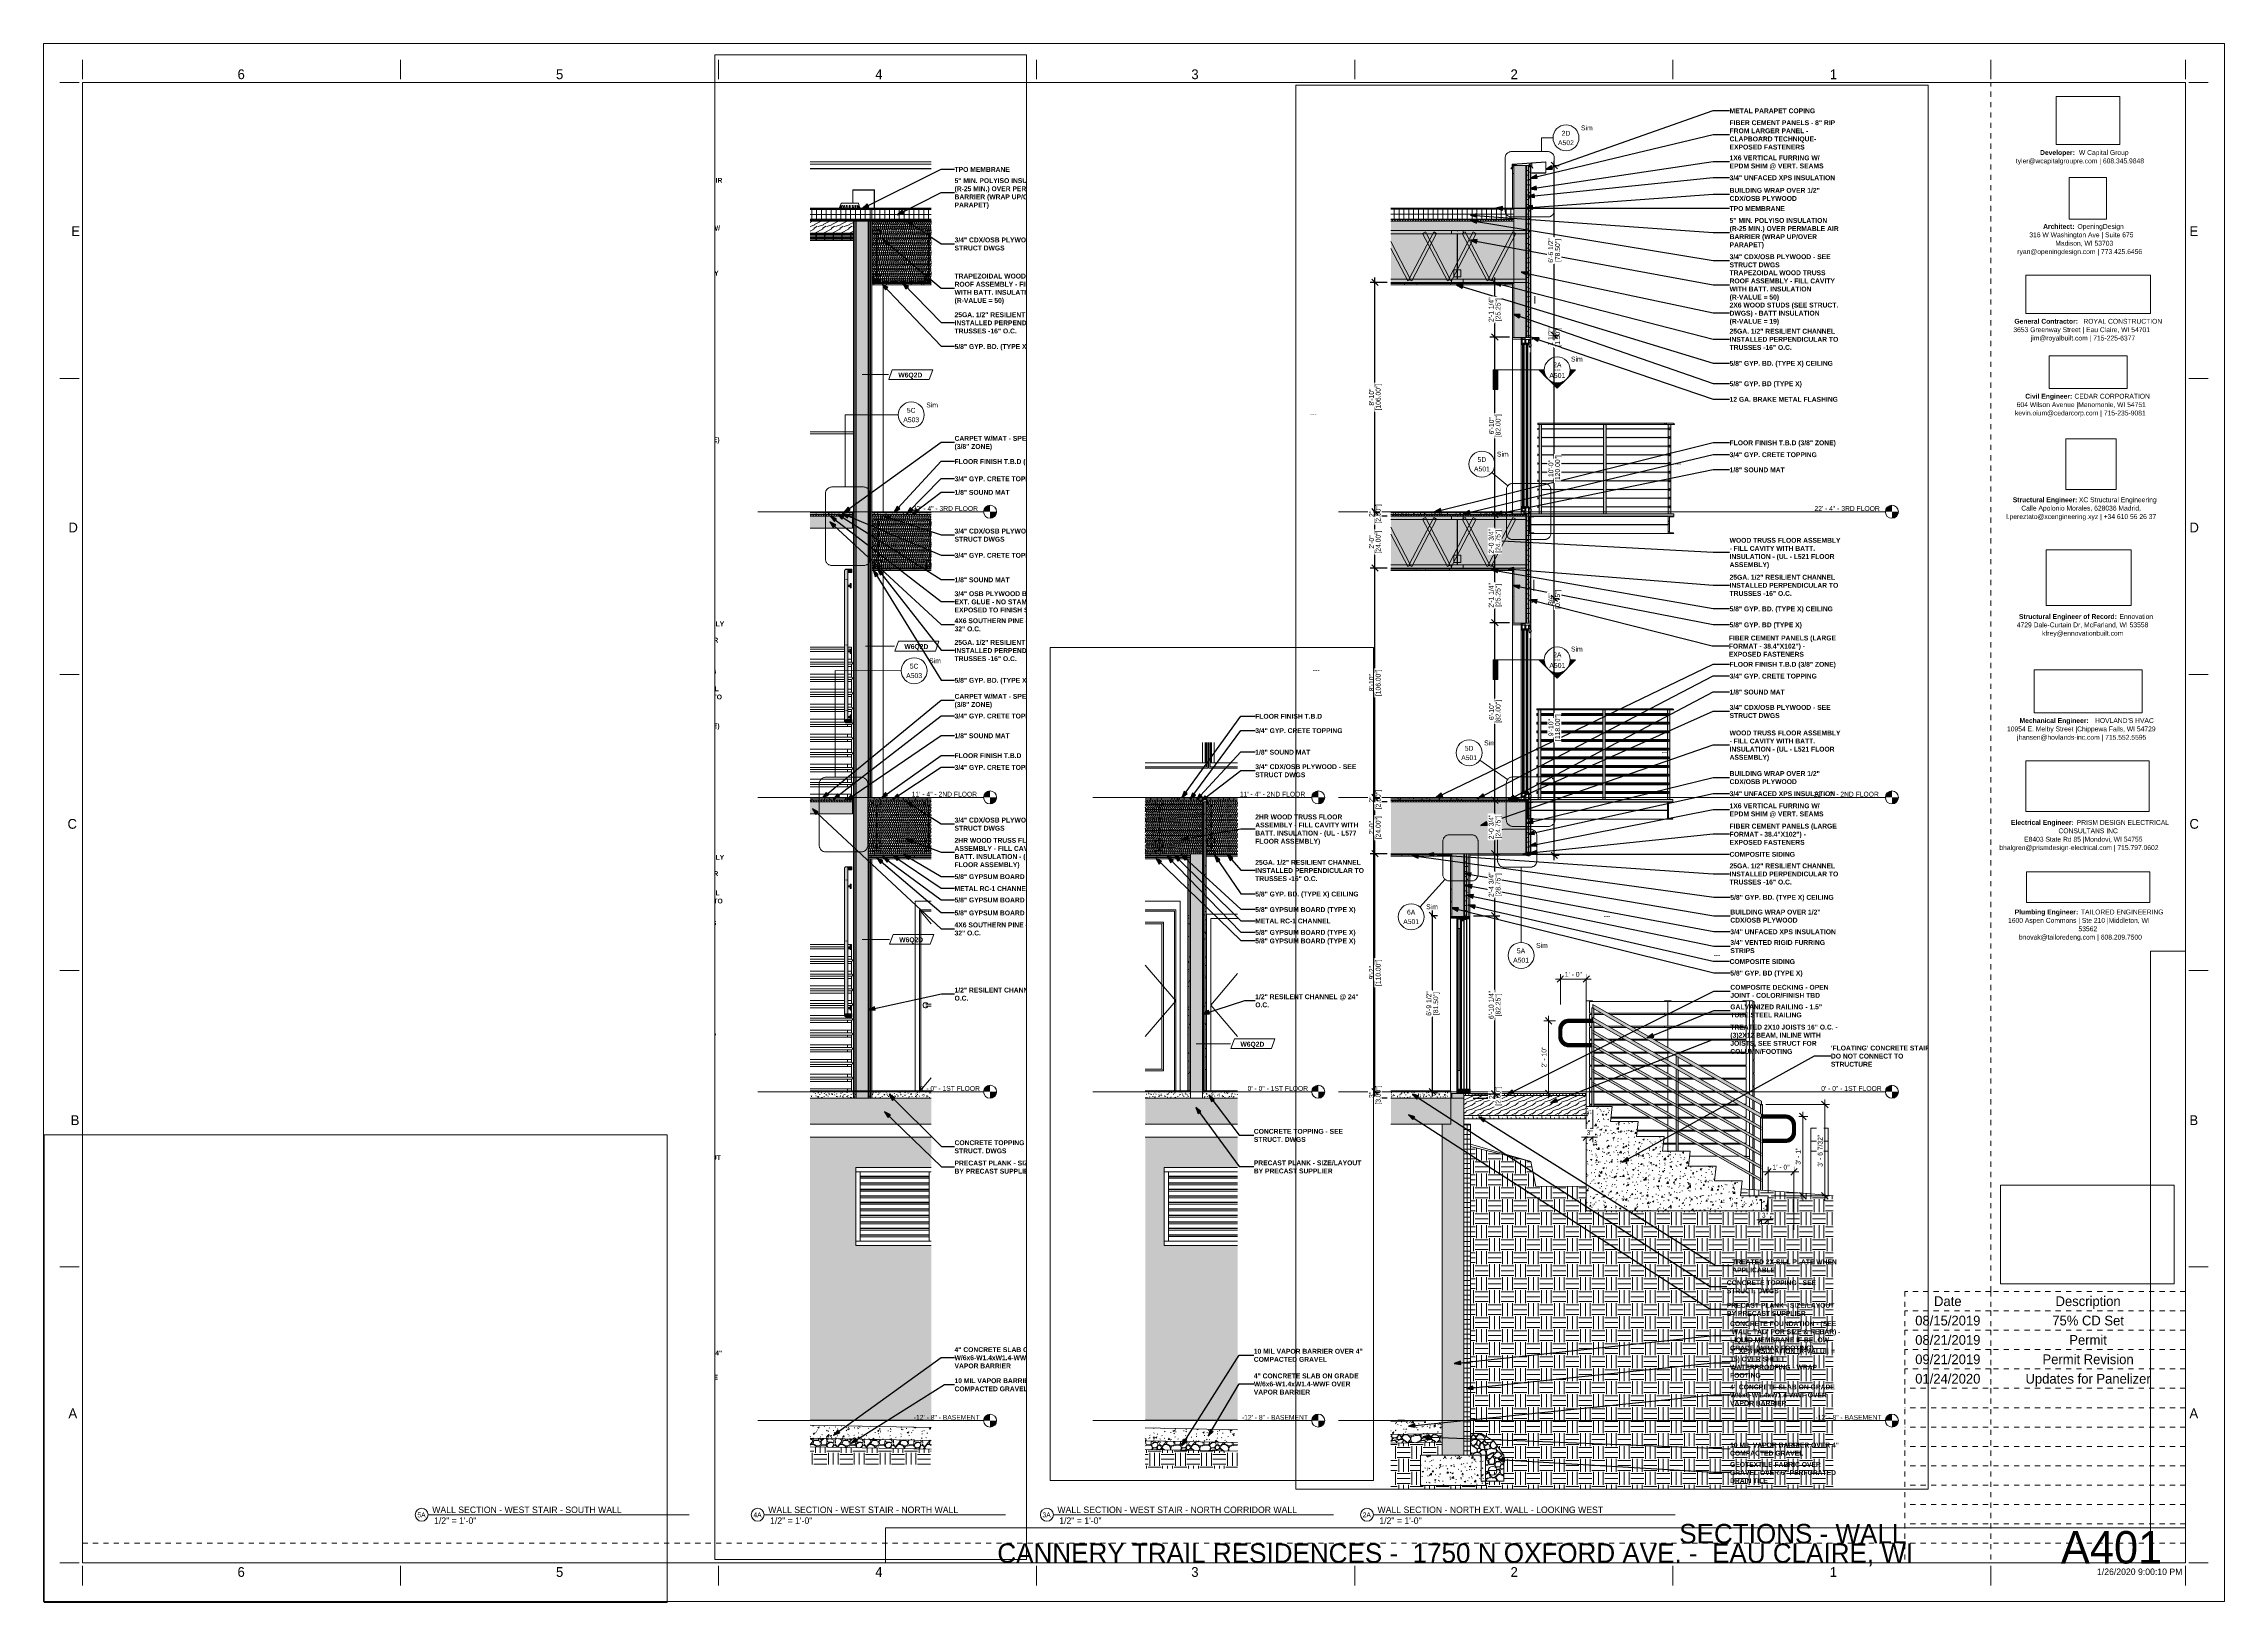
# Paper-space layout 'Layout1' of a CAD drawing. Header units: inches. Extents: x 0 to 42, y 0 to 30.
# The model-space entities are those that its viewports show. They can reach past a viewport. Long polylines and large blocks are cut down to what shows.
import ezdxf

# ---------------------------------------------------------------- set-up
doc = ezdxf.new("R2010")
doc.units = ezdxf.units.IN
doc.header["$MEASUREMENT"] = 0
for name, pattern in [('Dash', [0.25, 0.125, -0.125]), ('Dash 1_16_', [0.125, 0.0625, -0.0625]), ('Dash Dot 3_16_', [0.3125, 0.1875, -0.0625, 0, -0.0625]), ('Dot 1_32_', [0.03125, 0, -0.03125]), ('Grid Line 1_2_', [0.875, 0.5, -0.125, 0.125, -0.125]), ('Hidden 1_8_', [0.1875, 0.125, -0.0625])]:
    doc.linetypes.add(name, pattern=pattern)
for name, color, linetype, lineweight in [('0-3', 55, 'Continuous', 9), ('0-4', 250, 'Continuous', 5), ('0-5', 253, 'Continuous', 9), ('A-ANNO-DIMS', 211, 'Continuous', 9), ('A-ANNO-DIMS-1', 211, 'Continuous', 30), ('A-ANNO-DIMS-24', 211, 'Continuous', 9), ('A-ANNO-SYMB', 150, 'Continuous', 9), ('A-ANNO-SYMB-1', 150, 'Dash Dot 3_16_', 9), ('A-CLNG', 13, 'Continuous', 18), ('A-CLNG-1', 251, 'Continuous', 5), ('A-CLNG-2', 13, 'Continuous', 9), ('A-CLNG-3', 7, 'Continuous', 9), ('A-CLNG-PATT-1', 45, 'Continuous', 9), ('A-DETL', 90, 'Dot 1_32_', 13), ('A-DETL-GENF-1', 55, 'Continuous', 9), ('A-DETL-GENF-HDLN-1', 55, 'Dash', 9), ('A-DOOR-2', 55, 'Continuous', 9), ('A-DOOR-3', 55, 'Dash 1_16_', 9), ('A-DOOR-4', 59, 'Continuous', 9), ('A-DOOR-5', 31, 'Continuous', 9), ('A-DOOR-6', 253, 'Dash 1_16_', 9), ('A-DOOR-FRAM', 31, 'Continuous', 9), ('A-DOOR-FRAM-2', 55, 'Continuous', 9), ('A-DOOR-FRAM-3', 253, 'Continuous', 9), ('A-DOOR-FRAM-4', 59, 'Continuous', 9), ('A-DOOR-GLAZ', 31, 'Continuous', 9), ('A-DOOR-GLAZ-1', 254, 'Continuous', 9), ('A-FLOR-1', 31, 'Continuous', 18), ('A-FLOR-2', 8, 'Continuous', 5), ('A-FLOR-3', 7, 'Continuous', 9), ('A-FLOR-4', 251, 'Continuous', 5), ('A-FLOR-5', 192, 'Continuous', 9), ('A-FLOR-6', 13, 'Continuous', 18), ('A-FLOR-HRAL', 11, 'Continuous', 9), ('A-FLOR-HRAL-1', 254, 'Continuous', 9), ('A-FLOR-HRAL-2', 55, 'Continuous', 9), ('A-FLOR-HRAL-3', 41, 'Continuous', 9), ('A-FLOR-HRAL-4', 7, 'Continuous', 9), ('A-FLOR-LEVL', 51, 'Continuous', 9), ('A-FLOR-LEVL-1', 51, 'Grid Line 1_2_', 9), ('A-FLOR-MCUT-1', 7, 'Continuous', 9), ('A-FLOR-MCUT-2', 51, 'Continuous', 9), ('A-FLOR-PATT-1', 45, 'Continuous', 9), ('A-GENM-1', 55, 'Continuous', 9), ('A-GLAZ-1', 55, 'Continuous', 9), ('A-GLAZ-CURT-1', 55, 'Continuous', 9), ('A-GLAZ-CWMG-1', 55, 'Continuous', 9), ('A-ROOF-1', 252, 'Continuous', 18), ('A-ROOF-2', 251, 'Continuous', 5), ('A-ROOF-3', 132, 'Continuous', 9), ('A-ROOF-PATT-1', 45, 'Continuous', 9), ('A-WALL-1', 7, 'Continuous', 9), ('A-WALL-2', 55, 'Continuous', 9), ('A-WALL-3', 251, 'Continuous', 5), ('A-WALL-4', 13, 'Continuous', 18), ('A-WALL-5', 10, 'Continuous', 9), ('A-WALL-6', 113, 'Continuous', 9), ('A-WALL-IDEN', 211, 'Continuous', 9), ('A-WALL-PATT-1', 55, 'Continuous', 9), ('A-WALL-PATT-2', 45, 'Continuous', 9), ('C-TOPO', 7, 'Continuous', 9), ('C-TOPO-1', 45, 'Continuous', 9), ('C-TOPO-2', 55, 'Continuous', 9), ('E-LITE-EQPM-1', 55, 'Continuous', 9), ('G-ANNO-SCHD', 231, 'Continuous', 9), ('G-ANNO-SYMB', 111, 'Continuous', 9), ('G-ANNO-TEXT', 231, 'Continuous', 30), ('G-ANNO-TEXT-1', 231, 'Continuous', 9), ('G-ANNO-TTLB', 6, 'Continuous', 9), ('G-ANNO-TTLB-MEDM', 33, 'Continuous', 20), ('I-WALL-2', 7, 'Continuous', 9), ('I-WALL-3', 55, 'Continuous', 9), ('M-EQPM-1', 55, 'Continuous', 9), ('Q-CASE-3', 55, 'Continuous', 9), ('S-BEAM-1', 55, 'Continuous', 9), ('S-BEAM-2', 10, 'Continuous', 9), ('S-BEAM-3', 7, 'Continuous', 9), ('S-BEAM-5', 55, 'Hidden 1_8_', 9), ('S-FNDN-1', 45, 'Continuous', 9), ('S-FNDN-2', 7, 'Continuous', 9), ('S-FNDN-3', 55, 'Continuous', 9), ('S-FNDN-4', 32, 'Continuous', 9), ('S-STRS', 31, 'Continuous', 9), ('S-STRS-1', 55, 'Continuous', 9), ('S-STRS-2', 45, 'Continuous', 9)]:
    doc.layers.add(name, color=color, linetype=linetype, lineweight=lineweight)
doc.layers.add('G-ANNO-NPLT', color=191, linetype='Continuous', plot=False)
doc.styles.add('Arial_1', font='arial.ttf', dxfattribs={"height": 2.25})
doc.styles.add('Century Gothic', font='ufonts.com_century-gothic.ttf', dxfattribs={"height": 2.25})
doc.styles.add('Century Gothic_1', font='ufonts.com_century-gothic.ttf', dxfattribs={"height": 0.1875})
doc.styles.add('Century Gothic_2', font='ufonts.com_century-gothic.ttf', dxfattribs={"height": 0.09375})
doc.styles.add('Century Gothic_3', font='ufonts.com_century-gothic.ttf', dxfattribs={"height": 0.125})
doc.styles.add('Century Gothic_4', font='ufonts.com_century-gothic.ttf', dxfattribs={"height": 0.625})
doc.styles.add('Century Gothic_5', font='ufonts.com_century-gothic.ttf', dxfattribs={"height": 0.375})
doc.styles.add('Century Gothic_B', font='GOTHICB.TTF', dxfattribs={"height": 2.25})
doc.styles.add('Century Gothic_B_1', font='GOTHICB.TTF', dxfattribs={"height": 0.09375})
doc.dimstyles.new('OD__1_16__Tol__', dxfattribs={"dimscale": 12, "dimtxt": 2.349379, "dimasz": 0.25, "dimexe": 0.1875, "dimexo": 0.125, "dimgap": 0.03125, "dimtad": 1, "dimdec": 4, "dimrnd": 0.0625, "dimzin": 3, "dimdsep": 46, "dimlunit": 4, "dimtxsty": 'Century Gothic', "dimblk1": 'OBLIQUE', "dimblk2": 'OBLIQUE', "dimsah": 1, "dimcen": 0.09, "dimdle": 0.1875, "dimazin": 0, "dimtfac": 1, "dimtdec": 4, "dimtix": 1, "dimtmove": 0, "dimatfit": 3, "dimfxl": 1, "dimtvp": 1, "dimtfill": 1, "dimfrac": 2, "dimtolj": 1, "dimtzin": 0, "dimlwd": 30, "dimlwe": 30, "dimarcsym": 2})
doc.dimstyles.new('OD__1_32__Tol__', dxfattribs={"dimscale": 12, "dimtxt": 2.349379, "dimasz": 0.25, "dimexe": 0.1875, "dimexo": 0.125, "dimgap": 0.03125, "dimtad": 1, "dimdec": 5, "dimrnd": 0.03125, "dimzin": 3, "dimdsep": 46, "dimlunit": 4, "dimtxsty": 'Century Gothic', "dimblk1": 'OBLIQUE', "dimblk2": 'OBLIQUE', "dimsah": 1, "dimcen": 0.09, "dimdle": 0.1875, "dimazin": 0, "dimtfac": 1, "dimtdec": 4, "dimtix": 1, "dimtmove": 0, "dimatfit": 3, "dimfxl": 1, "dimtvp": 1, "dimtfill": 1, "dimfrac": 2, "dimtolj": 1, "dimtzin": 0, "dimarcsym": 2})
doc.dimstyles.new('OD__1__Tol__', dxfattribs={"dimscale": 12, "dimtxt": 2.349379, "dimasz": 0.25, "dimexe": 0.1875, "dimexo": 0.125, "dimgap": 0.03125, "dimtad": 1, "dimdec": 0, "dimzin": 3, "dimdsep": 46, "dimlunit": 4, "dimtxsty": 'Century Gothic', "dimblk1": 'OBLIQUE', "dimblk2": 'OBLIQUE', "dimsah": 1, "dimcen": 0.09, "dimdle": 0.1875, "dimazin": 0, "dimtfac": 1, "dimtdec": 4, "dimtix": 1, "dimtmove": 0, "dimatfit": 3, "dimfxl": 1, "dimtvp": 1, "dimtfill": 1, "dimfrac": 2, "dimtolj": 1, "dimtzin": 0, "dimarcsym": 2})
picture_1 = doc.add_image_def('image1.jpg', size_in_pixel=(1176, 668))
picture_2 = doc.add_image_def('image2.jpg', size_in_pixel=(2440, 1006))
picture_3 = doc.add_image_def('image3.jpg', size_in_pixel=(785, 514))
picture_4 = doc.add_image_def('image4.png', size_in_pixel=(300, 300))
picture_5 = doc.add_image_def('image5.jpg', size_in_pixel=(336, 83))
picture_6 = doc.add_image_def('image6.jpg', size_in_pixel=(278, 110))
picture_7 = doc.add_image_def('image7.jpg', size_in_pixel=(302, 126))
picture_8 = doc.add_image_def('image8.jpg', size_in_pixel=(261, 80))
picture_9 = doc.add_image_def('image9.jpg', size_in_pixel=(344, 261))
picture_10 = doc.add_image_def('image10.jpg', size_in_pixel=(547, 610))
picture_11 = doc.add_image_def('image11.jpg', size_in_pixel=(95, 1663))
picture_12 = doc.add_image_def('image12.jpg', size_in_pixel=(3536, 95))
pattern_1 = [(0, (3358.718, 67.914), (3.84, 0.96), [0.317, -2.563, 0.317, -2.563, -15.36]), (0, (3358.718, 67.914), (3.84, 0.96), [-5.76, 0.317, -5.443, 0.317, -2.563, -6.72]), (0, (3358.718, 67.914), (3.84, 0.96), [-14.4, 0.317, -1.603, 0.317, -4.483]), (120, (3360.158, 68.394), (-2.7513844, 2.8455376), [0.317, -2.563, 0.317, -2.563, -15.36]), (120, (3360.158, 68.394), (-2.7513844, 2.8455376), [-5.76, 0.317, -5.443, 0.317, -2.563, -6.72]), (120, (3360.158, 68.394), (-2.7513844, 2.8455376), [-14.4, 0.317, -1.603, 0.317, -4.483]), (240, (3360.638, 70.314), (-1.0886156, -3.8055376), [0.317, -2.563, 0.317, -2.563, -15.36]), (240, (3360.638, 70.314), (-1.0886156, -3.8055376), [-5.76, 0.317, -5.443, 0.317, -2.563, -6.72]), (240, (3360.638, 70.314), (-1.0886156, -3.8055376), [-14.4, 0.317, -1.603, 0.317, -4.483])]
pattern_2 = [(0, (3358.718, 67.914), (0, 1.2), []), (315, (3358.718, 67.914), (1.1992531, 0), [1.696, -1.696]), (45, (3358.718, 67.914), (1.1992531, 0), [1.696, -1.696])]
pattern_3 = [(161.57, (3358.838, 68.034), (-0.9603837, -0.00039918), [0, -6.83, 0.758, 0]), (18.43, (3358.598, 68.034), (-0.9603837, 0.00039918), [0, -6.83, 0.758, 0]), (108.43, (3358.838, 68.034), (0.47951018, -2.4005264), [2.276, -5.312]), (71.57, (3358.598, 68.034), (0.47951018, 2.4005264), [2.276, -5.312])]
pattern_4 = [(0, (3358.718, 67.914), (7.68, 1.92), [0.317, -5.443, 0.317, -5.443, -30.72]), (0, (3358.718, 67.914), (7.68, 1.92), [-11.52, 0.317, -11.203, 0.317, -5.443, -13.44]), (0, (3358.718, 67.914), (7.68, 1.92), [-28.8, 0.317, -3.523, 0.317, -9.283]), (120, (3361.598, 68.874), (-5.502769, 5.691075), [0.317, -5.443, 0.317, -5.443, -30.72]), (120, (3361.598, 68.874), (-5.502769, 5.691075), [-11.52, 0.317, -11.203, 0.317, -5.443, -13.44]), (120, (3361.598, 68.874), (-5.502769, 5.691075), [-28.8, 0.317, -3.523, 0.317, -9.283]), (240, (3362.558, 72.714), (-2.177231, -7.611075), [0.317, -5.443, 0.317, -5.443, -30.72]), (240, (3362.558, 72.714), (-2.177231, -7.611075), [-11.52, 0.317, -11.203, 0.317, -5.443, -13.44]), (240, (3362.558, 72.714), (-2.177231, -7.611075), [-28.8, 0.317, -3.523, 0.317, -9.283])]
pattern_5 = [(180.895, (3360.318, 396.766), (11.03598150063, 0.1514011814), [1.6, -14.396]), (180.597, (3362.717, 396.741), (-5.597258504, -0.100325673), [3.999, -3.999]), (180.398, (3362.717, 396.7), (-8.7965932638, -0.0891064055), [2.399, -9.596])]
pattern_6 = [(0, (3406.5335, 67.914), (7.68, 1.92), [0.317, -5.443, 0.317, -5.443, -30.72]), (0, (3406.5335, 67.914), (7.68, 1.92), [-11.52, 0.317, -11.203, 0.317, -5.443, -13.44]), (0, (3406.5335, 67.914), (7.68, 1.92), [-28.8, 0.317, -3.523, 0.317, -9.283]), (120, (3409.4135, 68.874), (-5.502769, 5.691075), [0.317, -5.443, 0.317, -5.443, -30.72]), (120, (3409.4135, 68.874), (-5.502769, 5.691075), [-11.52, 0.317, -11.203, 0.317, -5.443, -13.44]), (120, (3409.4135, 68.874), (-5.502769, 5.691075), [-28.8, 0.317, -3.523, 0.317, -9.283]), (240, (3410.3735, 72.714), (-2.177231, -7.611075), [0.317, -5.443, 0.317, -5.443, -30.72]), (240, (3410.3735, 72.714), (-2.177231, -7.611075), [-11.52, 0.317, -11.203, 0.317, -5.443, -13.44]), (240, (3410.3735, 72.714), (-2.177231, -7.611075), [-28.8, 0.317, -3.523, 0.317, -9.283])]
pattern_7 = [(135, (3406.5335, 67.914), (-1.0606602, -1.0606602), [])]
pattern_8 = [(0, (3406.53355, 67.914), (3.84, 0.96), [0.317, -2.563, 0.317, -2.563, -15.36]), (0, (3406.53355, 67.914), (3.84, 0.96), [-5.76, 0.317, -5.443, 0.317, -2.563, -6.72]), (0, (3406.53355, 67.914), (3.84, 0.96), [-14.4, 0.317, -1.603, 0.317, -4.483]), (120, (3407.97355, 68.394), (-2.7513844, 2.8455376), [0.317, -2.563, 0.317, -2.563, -15.36]), (120, (3407.97355, 68.394), (-2.7513844, 2.8455376), [-5.76, 0.317, -5.443, 0.317, -2.563, -6.72]), (120, (3407.97355, 68.394), (-2.7513844, 2.8455376), [-14.4, 0.317, -1.603, 0.317, -4.483]), (240, (3408.45355, 70.314), (-1.0886156, -3.8055376), [0.317, -2.563, 0.317, -2.563, -15.36]), (240, (3408.45355, 70.314), (-1.0886156, -3.8055376), [-5.76, 0.317, -5.443, 0.317, -2.563, -6.72]), (240, (3408.45355, 70.314), (-1.0886156, -3.8055376), [-14.4, 0.317, -1.603, 0.317, -4.483])]
pattern_9 = [(0, (3406.5335, 67.914), (0, 1.2), []), (315, (3406.53355, 67.914), (1.1992531, 0), [1.696, -1.696]), (45, (3406.53355, 67.914), (1.1992531, 0), [1.696, -1.696])]
pattern_10 = [(161.57, (3406.65355, 68.034), (-0.9603837, -0.00039918), [0, -6.83, 0.758, 0]), (18.43, (3406.41355, 68.034), (-0.9603837, 0.00039918), [0, -6.83, 0.758, 0]), (108.43, (3406.65355, 68.034), (0.47951018, -2.4005264), [2.276, -5.312]), (71.57, (3406.41355, 68.034), (0.47951018, 2.4005264), [2.276, -5.312])]
pattern_11 = [(0, (3406.5335, 67.914), (0, 2.25), []), (90, (3406.5335, 67.914), (-2.25, 1e-16), [])]
pattern_12 = [(0, (3257.106, 59.024), (6, 6), [6, -6]), (0, (3257.106, 61.274), (6, 6), [6, -6]), (0, (3257.106, 63.524), (6, 6), [6, -6]), (90, (3257.856, 64.274), (-6, 6), [6, -6]), (90, (3260.106, 64.274), (-6, 6), [6, -6]), (90, (3262.356, 64.274), (-6, 6), [6, -6])]
pattern_13 = [(50, (3257.106, 59.024), (6.885997, -0.602097), [0.72, -7.92]), (355, (3257.106, 59.024), (-1.331756, 7.22055), [0.576, -6.336]), (100.451, (3257.68, 58.974), (5.55363, 6.61819), [0.612, -6.731]), (46.184, (3257.106, 60.944), (10.24564, -1.58893), [1.08, -11.88]), (96.636, (3257.96, 60.812), (8.97244, 9.35152), [0.918, -10.096]), (351.184, (3257.106, 60.944), (8.9732, 9.35123), [0.864, -9.504]), (21, (3258.066, 60.464), (5.730726, -3.865003), [0.72, -7.92]), (326, (3258.066, 60.464), (2.33581, 6.96088), [0.576, -6.336]), (71.451, (3258.544, 60.142), (8.065876, 3.09595), [0.612, -6.731]), (37.5, (3257.106, 59.024), (0.116866, 3.195478), [0.317, -5.942, 0.317, -6.115, -6.36]), (37.5, (3257.106, 59.024), (0.116866, 3.195478), [-12.691, 0.317, -6.043]), (7.5, (3257.106, 59.024), (2.52543, 3.786025), [0.317, -3.35, 0.317, -5.798, -2.424]), (7.5, (3257.106, 59.024), (2.52543, 3.786025), [-9.782, 0.317, -2.107]), (327.5, (3254.966, 59.024), (5.124369, -0.216176), [0.317, -2.083, 0.317, -7.171, -9.936]), (327.5, (3254.966, 59.024), (5.124369, -0.216176), [-9.888, 0.317, -9.619]), (317.5, (3254.006, 59.024), (5.598326, 0.96141), [0.317, -2.803, 0.317, -4.656, -7.056]), (317.5, (3254.006, 59.024), (5.598326, 0.96141), [-8.093, 0.317, -6.739])]
pattern_14 = [(161.57, (2295.84195, 59.144), (-0.9603837, -0.00039918), [0, -6.83, 0.758, 0]), (18.43, (2295.60195, 59.144), (-0.9603837, 0.00039918), [0, -6.83, 0.758, 0]), (108.43, (2295.84195, 59.144), (0.47951018, -2.4005264), [2.276, -5.312]), (71.57, (2295.60195, 59.144), (0.47951018, 2.4005264), [2.276, -5.312])]
pattern_15 = [(135, (2295.722, 59.024), (-1.06066, -1.06066), [])]
pattern_16 = [(0, (2295.72195, 59.024), (3.84, 0.96), [0.317, -2.563, 0.317, -2.563, -15.36]), (0, (2295.72195, 59.024), (3.84, 0.96), [-5.76, 0.317, -5.443, 0.317, -2.563, -6.72]), (0, (2295.72195, 59.024), (3.84, 0.96), [-14.4, 0.317, -1.603, 0.317, -4.483]), (120, (2297.16195, 59.504), (-2.7513844, 2.8455376), [0.317, -2.563, 0.317, -2.563, -15.36]), (120, (2297.16195, 59.504), (-2.7513844, 2.8455376), [-5.76, 0.317, -5.443, 0.317, -2.563, -6.72]), (120, (2297.16195, 59.504), (-2.7513844, 2.8455376), [-14.4, 0.317, -1.603, 0.317, -4.483]), (240, (2297.64195, 61.424), (-1.0886156, -3.8055376), [0.317, -2.563, 0.317, -2.563, -15.36]), (240, (2297.64195, 61.424), (-1.0886156, -3.8055376), [-5.76, 0.317, -5.443, 0.317, -2.563, -6.72]), (240, (2297.64195, 61.424), (-1.0886156, -3.8055376), [-14.4, 0.317, -1.603, 0.317, -4.483])]
pattern_17 = [(0, (2295.722, 59.024), (0, 1.2), []), (315, (2295.72195, 59.024), (1.1992531, 0), [1.696, -1.696]), (45, (2295.72195, 59.024), (1.1992531, 0), [1.696, -1.696])]
pattern_18 = [(0, (2295.722, 59.024), (7.68, 1.92), [0.317, -5.443, 0.317, -5.443, -30.72]), (0, (2295.722, 59.024), (7.68, 1.92), [-11.52, 0.317, -11.203, 0.317, -5.443, -13.44]), (0, (2295.722, 59.024), (7.68, 1.92), [-28.8, 0.317, -3.523, 0.317, -9.283]), (120, (2298.602, 59.984), (-5.502769, 5.691075), [0.317, -5.443, 0.317, -5.443, -30.72]), (120, (2298.602, 59.984), (-5.502769, 5.691075), [-11.52, 0.317, -11.203, 0.317, -5.443, -13.44]), (120, (2298.602, 59.984), (-5.502769, 5.691075), [-28.8, 0.317, -3.523, 0.317, -9.283]), (240, (2299.562, 63.824), (-2.177231, -7.611075), [0.317, -5.443, 0.317, -5.443, -30.72]), (240, (2299.562, 63.824), (-2.177231, -7.611075), [-11.52, 0.317, -11.203, 0.317, -5.443, -13.44]), (240, (2299.562, 63.824), (-2.177231, -7.611075), [-28.8, 0.317, -3.523, 0.317, -9.283])]
pattern_19 = [(216.87, (2298.122, 65.024), (17.9999786, 12.0000322), [3, -27]), (206.565, (2301.722, 63.224), (-6.00027, -5.999812), [6.708, -6.708]), (198.435, (2301.722, 60.224), (-12.000522, -5.9998), [3.795, -15.179])]
pattern_20 = [(0, (2295.722, 59.024), (0, 2.25), []), (90, (2295.722, 59.024), (-2.25, 1e-16), [])]
pattern_21 = [(50, (2295.722, 59.024), (6.885997, -0.602097), [0.72, -7.92]), (355, (2295.722, 59.024), (-1.331756, 7.220547), [0.576, -6.336]), (100.451, (2296.296, 58.974), (5.55363, 6.61819), [0.612, -6.731]), (46.184, (2295.722, 60.944), (10.24564, -1.588925), [1.08, -11.88]), (96.636, (2296.576, 60.812), (8.97244, 9.35152), [0.918, -10.096]), (351.184, (2295.722, 60.944), (8.9732, 9.35123), [0.864, -9.504]), (21, (2296.682, 60.464), (5.730726, -3.865003), [0.72, -7.92]), (326, (2296.682, 60.464), (2.33581, 6.96088), [0.576, -6.336]), (71.451, (2297.16, 60.142), (8.065876, 3.09595), [0.612, -6.731]), (37.5, (2295.722, 59.024), (0.116866, 3.1954784), [0.317, -5.942, 0.317, -6.115, -6.36]), (37.5, (2295.722, 59.024), (0.116866, 3.1954784), [-12.691, 0.317, -6.043]), (7.5, (2295.722, 59.024), (2.52543, 3.786025), [0.317, -3.35, 0.317, -5.798, -2.424]), (7.5, (2295.722, 59.024), (2.52543, 3.786025), [-9.782, 0.317, -2.107]), (327.5, (2293.582, 59.024), (5.1243685, -0.216176), [0.317, -2.083, 0.317, -7.171, -9.936]), (327.5, (2293.582, 59.024), (5.1243685, -0.216176), [-9.888, 0.317, -9.619]), (317.5, (2292.622, 59.024), (5.598326, 0.96141), [0.317, -2.803, 0.317, -4.656, -7.056]), (317.5, (2292.622, 59.024), (5.598326, 0.96141), [-8.093, 0.317, -6.739])]
pattern_22 = [(45, (3257.106, 59.024), (-2.375879, 2.375879), []), (45, (3257.106, 62.624), (-2.375879, 2.375879), [])]
pattern_23 = [(0, (3412.718, 67.914), (7.68, 1.92), [0.317, -5.443, 0.317, -5.443, -30.72]), (0, (3412.718, 67.914), (7.68, 1.92), [-11.52, 0.317, -11.203, 0.317, -5.443, -13.44]), (0, (3412.718, 67.914), (7.68, 1.92), [-28.8, 0.317, -3.523, 0.317, -9.283]), (120, (3415.598, 68.874), (-5.502769, 5.691075), [0.317, -5.443, 0.317, -5.443, -30.72]), (120, (3415.598, 68.874), (-5.502769, 5.691075), [-11.52, 0.317, -11.203, 0.317, -5.443, -13.44]), (120, (3415.598, 68.874), (-5.502769, 5.691075), [-28.8, 0.317, -3.523, 0.317, -9.283]), (240, (3416.558, 72.714), (-2.177231, -7.611075), [0.317, -5.443, 0.317, -5.443, -30.72]), (240, (3416.558, 72.714), (-2.177231, -7.611075), [-11.52, 0.317, -11.203, 0.317, -5.443, -13.44]), (240, (3416.558, 72.714), (-2.177231, -7.611075), [-28.8, 0.317, -3.523, 0.317, -9.283])]
pattern_24 = [(161.57, (3412.838, 68.034), (-0.9603837, -0.00039918), [0, -6.83, 0.758, 0]), (18.43, (3412.598, 68.034), (-0.9603837, 0.00039918), [0, -6.83, 0.758, 0]), (108.43, (3412.838, 68.034), (0.47951018, -2.4005264), [2.276, -5.312]), (71.57, (3412.598, 68.034), (0.47951018, 2.4005264), [2.276, -5.312])]
pattern_25 = [(0, (3412.718, 67.914), (3.84, 0.96), [0.317, -2.563, 0.317, -2.563, -15.36]), (0, (3412.718, 67.914), (3.84, 0.96), [-5.76, 0.317, -5.443, 0.317, -2.563, -6.72]), (0, (3412.718, 67.914), (3.84, 0.96), [-14.4, 0.317, -1.603, 0.317, -4.483]), (120, (3414.158, 68.394), (-2.7513844, 2.8455376), [0.317, -2.563, 0.317, -2.563, -15.36]), (120, (3414.158, 68.394), (-2.7513844, 2.8455376), [-5.76, 0.317, -5.443, 0.317, -2.563, -6.72]), (120, (3414.158, 68.394), (-2.7513844, 2.8455376), [-14.4, 0.317, -1.603, 0.317, -4.483]), (240, (3414.638, 70.314), (-1.0886156, -3.8055376), [0.317, -2.563, 0.317, -2.563, -15.36]), (240, (3414.638, 70.314), (-1.0886156, -3.8055376), [-5.76, 0.317, -5.443, 0.317, -2.563, -6.72]), (240, (3414.638, 70.314), (-1.0886156, -3.8055376), [-14.4, 0.317, -1.603, 0.317, -4.483])]
pattern_26 = [(135, (3868.5813, 67.914), (-1.0606602, -1.0606602), [])]
pattern_27 = [(0, (3868.5813, 67.914), (3.84, 0.96), [0.317, -2.563, 0.317, -2.563, -15.36]), (0, (3868.5813, 67.914), (3.84, 0.96), [-5.76, 0.317, -5.443, 0.317, -2.563, -6.72]), (0, (3868.5813, 67.914), (3.84, 0.96), [-14.4, 0.317, -1.603, 0.317, -4.483]), (120, (3870.0213, 68.394), (-2.7513844, 2.8455376), [0.317, -2.563, 0.317, -2.563, -15.36]), (120, (3870.0213, 68.394), (-2.7513844, 2.8455376), [-5.76, 0.317, -5.443, 0.317, -2.563, -6.72]), (120, (3870.0213, 68.394), (-2.7513844, 2.8455376), [-14.4, 0.317, -1.603, 0.317, -4.483]), (240, (3870.5013, 70.314), (-1.0886156, -3.8055376), [0.317, -2.563, 0.317, -2.563, -15.36]), (240, (3870.5013, 70.314), (-1.0886156, -3.8055376), [-5.76, 0.317, -5.443, 0.317, -2.563, -6.72]), (240, (3870.5013, 70.314), (-1.0886156, -3.8055376), [-14.4, 0.317, -1.603, 0.317, -4.483])]

# ---------------------------------------------------------------- blocks, each defined once
blk = doc.blocks.new('OD Title Block - 30x42 - CDs - one-598439-SECTIONS - WALL')
at = {"layer": 'G-ANNO-TTLB'}
for p, q in [((-0.01, 30.014), (41.99, 30.014)), ((-0.01, 0.014), (-0.01, 30.014)), ((41.99, 0.014), (41.99, 30.014)), ((-0.01, 0.014), (41.99, 0.014))]:
    blk.add_line(p, q, dxfattribs=at)
at = {"layer": 'G-ANNO-TTLB', "linetype": 'Dot 1_32_', "lineweight": 13}
for p, q in [((37.49, 5.989), (37.49, 29.264)), ((0.74, 1.137), (35.905, 1.137))]:
    blk.add_line(p, q, dxfattribs=at)
at = {"layer": 'G-ANNO-TTLB-MEDM'}
for p, q in [((0.74, 29.326), (0.74, 29.701)), ((6.865, 29.326), (6.865, 29.701)), ((12.99, 29.326), (12.99, 29.701)), ((19.115, 29.326), (19.115, 29.701)), ((25.24, 29.326), (25.24, 29.701)), ((31.365, 29.326), (31.365, 29.701)), ((37.49, 29.326), (37.49, 29.701)), ((41.24, 29.326), (41.24, 29.701)), ((0.677, 29.264), (0.302, 29.264)), ((0.74, 29.264), (41.24, 29.264)), ((0.74, 29.264), (0.74, 0.764)), ((41.24, 29.264), (41.24, 0.764)), ((41.302, 29.264), (41.677, 29.264)), ((0.677, 23.564), (0.302, 23.564)), ((41.302, 23.564), (41.677, 23.564)), ((0.677, 17.864), (0.302, 17.864)), ((41.302, 17.864), (41.677, 17.864)), ((0.677, 12.164), (0.302, 12.164)), ((41.302, 12.164), (41.677, 12.164)), ((0.677, 6.464), (0.302, 6.464)), ((41.302, 6.464), (41.677, 6.464)), ((0.677, 0.764), (0.302, 0.764)), ((0.74, 0.764), (41.24, 0.764)), ((0.74, 0.701), (0.74, 0.326)), ((6.865, 0.701), (6.865, 0.326)), ((12.99, 0.701), (12.99, 0.326)), ((19.115, 0.701), (19.115, 0.326)), ((25.24, 0.701), (25.24, 0.326)), ((31.365, 0.701), (31.365, 0.326)), ((37.49, 0.701), (37.49, 0.326)), ((41.24, 0.701), (41.24, 0.326)), ((41.302, 0.764), (41.677, 0.764))]:
    blk.add_line(p, q, dxfattribs=at)
at = {"layer": 'G-ANNO-TTLB', "attachment_point": 1}
for s, insert, char_height, width, style in [('6', (3.725, 29.517), 0.188, 0.17675, 'Century Gothic_1'), ('5', (9.858, 29.517), 0.188, 0.17675, 'Century Gothic_1'), ('4', (16.007, 29.517), 0.188, 0.17675, 'Century Gothic_1'), ('3', (22.094, 29.517), 0.188, 0.17675, 'Century Gothic_1'), ('2', (28.242, 29.517), 0.188, 0.17675, 'Century Gothic_1'), ('1', (34.391, 29.517), 0.188, 0.17675, 'Century Gothic_1'), ('tyler@wcapitalgroupre.com | 608.345.9848', (37.974, 27.802), 0.09375, 3.36141, 'Century Gothic_2'), ('Developer: ', (38.44, 27.964), 0.09375, 0.90584, 'Century Gothic_B_1'), ('W Capital Group', (39.188, 27.964), 0.09375, 1.32878, 'Century Gothic_2'), ('E', (0.523, 26.497), 0.188, 0.17044, 'Century Gothic_1'), ('Architect: ', (38.499, 26.54), 0.09375, 0.80169, 'Century Gothic_B_1'), ('OpeningDesign', (39.16, 26.54), 0.09375, 1.212, 'Century Gothic_2'), ('E', (41.317, 26.497), 0.188, 0.17044, 'Century Gothic_1'), ('ryan@openingdesign.com | 773.425.6456', (38.002, 26.056), 0.09375, 3.21937, 'Century Gothic_2'), ('316 W Washington Ave | Suite 675', (38.233, 26.379), 0.09375, 2.65756, 'Century Gothic_2'), ('Madison, WI 53703', (38.733, 26.217), 0.09375, 1.44556, 'Century Gothic_2'), ('3653 Greenway Street | Eau Claire, WI 54701', (37.925, 24.552), 0.09375, 3.4845, 'Century Gothic_2'), ('General Contractor: ', (37.946, 24.714), 0.09375, 1.60969, 'Century Gothic_B_1'), ('jim@royalbuilt.com | 715-225-6377', (38.263, 24.391), 0.09375, 2.66387, 'Century Gothic_2'), ('ROYAL CONSTRUCTION', (39.274, 24.714), 0.09375, 1.82116, 'Century Gothic_2'), ('604 Wilson Avenue |Menomonie, WI 54751', (37.99, 23.109), 0.09375, 3.32669, 'Century Gothic_2'), ('Civil Engineer: ', (38.154, 23.271), 0.09375, 1.14888, 'Century Gothic_B_1'), ('CEDAR CORPORATION', (39.102, 23.271), 0.09375, 1.78012, 'Century Gothic_2'), ('kevin.oium@cedarcorp.com | 715-235-9081', (37.956, 22.948), 0.09375, 3.40559, 'Century Gothic_2'), ('Structural Engineer: ', (37.914, 21.277), 0.09375, 1.54341, 'Century Gothic_B_1'), ('Calle Apolonio Morales, 628036 Madrid, ', (38.078, 21.116), 0.09375, 3.15309, 'Century Gothic_2'), ('XC Structural Engineering', (39.188, 21.277), 0.09375, 1.96319, 'Century Gothic_2'), ('D', (0.468, 20.791), 0.188, 0.23672, 'Century Gothic_1'), ('l.pereztato@xcengineering.xyz | +34 610 56 26 37', (37.787, 20.954), 0.09375, 3.81591, 'Century Gothic_2'), ('D', (41.317, 20.791), 0.188, 0.23672, 'Century Gothic_1'), ('Structural Engineer of Record: ', (38.034, 19.03), 0.09375, 2.34509, 'Century Gothic_B_1'), ('Ennovation', (39.969, 19.03), 0.0937, 0.87428, 'Century Gothic_2'), ('4729 Dale-Curtain Dr, McFarland, WI 53558', (37.992, 18.869), 0.09375, 3.32037, 'Century Gothic_2'), ('kfrey@ennovationbuilt.com', (38.479, 18.707), 0.09375, 2.13994, 'Century Gothic_2'), ('10954 E. Melby Street |Chippewa Falls, WI 54729', (37.803, 16.865), 0.09375, 3.77487, 'Century Gothic_2'), ('Mechanical Engineer: ', (38.045, 17.026), 0.09375, 1.76119, 'Century Gothic_B_1'), ("HOVLAND'S HVAC", (39.498, 17.026), 0.09375, 1.42663, 'Century Gothic_2'), ('jhansen@hovlands-inc.com | 715.552.5595', (37.996, 16.704), 0.09375, 3.31091, 'Century Gothic_2'), ('C', (0.45, 15.084), 0.188, 0.25881, 'Century Gothic_1'), ('Electrical Engineer: ', (37.88, 15.064), 0.09375, 1.53394, 'Century Gothic_B_1'), ('E8403 State Rd 85 |Mondovi, WI 54755', (38.133, 14.741), 0.09375, 2.9795, 'Century Gothic_2'), ('CONSULTANS INC', (38.794, 14.903), 0.09375, 1.37613, 'Century Gothic_2'), ('PRISM DESIGN ELECTRICAL ', (39.146, 15.064), 0.09375, 2.09891, 'Century Gothic_2'), ('C', (41.317, 15.084), 0.188, 0.25881, 'Century Gothic_1'), ('bhalgren@prismdesign-electrical.com | 715.797.0602', (37.656, 14.58), 0.09375, 4.13469, 'Century Gothic_2'), ('1600 Aspen Commons | Ste 210 |Middleton, WI ', (37.823, 13.178), 0.09375, 3.77172, 'Century Gothic_2'), ('Plumbing Engineer: ', (37.951, 13.34), 0.09375, 1.54656, 'Century Gothic_B_1'), ('TAILORED ENGINEERING', (39.227, 13.34), 0.09375, 1.87166, 'Century Gothic_2'), ('bnovak@tailoredeng.com | 608.209.7500', (38.034, 12.856), 0.09375, 3.21622, 'Century Gothic_2'), ('53562', (39.18, 13.017), 0.0937, 0.44188, 'Century Gothic_2'), ('B', (0.512, 9.378), 0.188, 0.18306, 'Century Gothic_1'), ('B', (41.317, 9.378), 0.188, 0.18306, 'Century Gothic_1'), ('A', (0.468, 3.734), 0.188, 0.23672, 'Century Gothic_1'), ('A', (41.317, 3.734), 0.188, 0.23672, 'Century Gothic_1'), ('6', (3.724, 0.679), 0.188, 0.17675, 'Century Gothic_1'), ('5', (9.858, 0.679), 0.188, 0.17675, 'Century Gothic_1'), ('4', (16.007, 0.679), 0.188, 0.17675, 'Century Gothic_1'), ('3', (22.093, 0.679), 0.188, 0.17675, 'Century Gothic_1'), ('2', (28.242, 0.679), 0.188, 0.17675, 'Century Gothic_1'), ('1', (34.39, 0.679), 0.188, 0.17675, 'Century Gothic_1')]:
    blk.add_mtext(s, dxfattribs=dict(at, insert=insert, char_height=char_height, width=width, style=style))
at = {"layer": 'G-ANNO-TTLB'}
image = blk.add_image(picture_9, insert=(38.752, 28.068), size_in_units=(1.226, 0.93), dxfattribs=at)
image.dxf.flags = 7
image = blk.add_image(picture_10, insert=(38.999, 26.632), size_in_units=(0.719, 0.802), rotation=0, dxfattribs=at)
image.dxf.flags = 7
image = blk.add_image(picture_8, insert=(38.163, 24.818), size_in_units=(2.404, 0.737), dxfattribs=at)
image.dxf.flags = 7
image = blk.add_image(picture_7, insert=(38.612, 23.375), size_in_units=(1.506, 0.628), dxfattribs=at)
image.dxf.flags = 7
image = blk.add_image(picture_4, insert=(38.938, 21.431), size_in_units=(0.97, 0.97), dxfattribs=at)
image.dxf.flags = 7
image = blk.add_image(picture_3, insert=(38.558, 19.194), size_in_units=(1.638, 1.072), dxfattribs=at)
image.dxf.flags = 7
image = blk.add_image(picture_6, insert=(38.326, 17.131), size_in_units=(2.077, 0.822), dxfattribs=at)
image.dxf.flags = 7
image = blk.add_image(picture_2, insert=(38.167, 15.226), size_in_units=(2.376, 0.98), dxfattribs=at)
image.dxf.flags = 7
image = blk.add_image(picture_5, insert=(38.179, 13.479), size_in_units=(2.372, 0.586), dxfattribs=at)
image.dxf.flags = 7
image = blk.add_image(picture_11, insert=(40.567, 0.764), size_in_units=(0.673, 11.775), dxfattribs=at)
image.dxf.flags = 7
image = blk.add_image(picture_1, insert=(37.679, 6.133), size_in_units=(3.341, 1.898), dxfattribs=at)
image.dxf.flags = 7
image = blk.add_image(picture_12, insert=(16.203, 0.764), size_in_units=(25.037, 0.673), dxfattribs=at)
image.dxf.flags = 7
blk = doc.blocks.new('Viewport - All On-568496-SECTIONS - WALL')
at = {"layer": 'G-ANNO-TTLB'}
for start, end in [(360, 180), (180, 360)]:
    blk.add_arc((-0.125, 0), 0.125, start, end, dxfattribs=at)
blk = doc.blocks.new('CTR  - Topography_rvt-2-WALL SECTION - WEST STAIR - NORTH WALL')
at = {"layer": 'C-TOPO-1'}
h = blk.add_hatch(dxfattribs=at)
h.set_pattern_fill('FP_24', color=256, style=0, pattern_type=2)
h.set_pattern_definition([(0, (3358.718, 67.914), (6, 6), [6, -6]), (0, (3358.718, 70.164), (6, 6), [6, -6]), (0, (3358.718, 72.414), (6, 6), [6, -6]), (90, (3359.468, 73.164), (-6, 6), [6, -6]), (90, (3361.718, 73.164), (-6, 6), [6, -6]), (90, (3363.968, 73.164), (-6, 6), [6, -6])])
h.paths.add_polyline_path([(2613.2, -172.255), (2669.256, -172.255), (2669.256, -165.1), (2613.2, -164.071), (2613.2, -166.219)], flags=0)
blk = doc.blocks.new('Parking_Stall_Multiple - STANDARD-2220512-WALL SECTION - WEST STAIR - NORTH WALL')
at = {"layer": 'A-GENM-1'}
for p, q in [((2613.2, -151.75), (2613.488, -151.75)), ((2613.2, -151.75), (2613.488, -151.75)), ((2613.488, -151.75), (2669.256, -151.75)), ((2613.488, -152), (2613.488, -151.75)), ((2613.488, -152), (2613.488, -151.75)), ((2613.488, -152), (2613.2, -152)), ((2613.488, -152), (2613.2, -152)), ((2669.256, -152), (2613.488, -152))]:
    blk.add_line(p, q, dxfattribs=at)
blk = doc.blocks.new('CTR - 1st Phase - Common Walls_rvt-2-WALL SECTION - WEST STAIR - NORTH WALL')
at = {"layer": '0-3'}
blk.add_blockref('Parking_Stall_Multiple - STANDARD-2220512-WALL SECTION - WEST STAIR - NORTH WALL', (0, 0), dxfattribs=at)
blk = doc.blocks.new('Railing - Handrail - Bracket-2694464-WALL SECTION - WEST STAIR - NORTH WALL')
at = {"layer": 'A-FLOR-HRAL-1'}
for points in [[(2631.811, 94.877), (2632.186, 94.877), (2632.186, 95.877), (2631.811, 95.874), (2631.811, 95.136)], [(2630.686, 94.877), (2631.811, 94.877), (2631.811, 95.127), (2630.686, 95.119), (2630.686, 94.906)], [(2631.811, 94.627), (2631.811, 94.877), (2630.686, 94.877), (2630.686, 94.627), (2631.798, 94.627)], [(2632.186, 93.877), (2632.186, 94.877), (2631.811, 94.877), (2631.811, 93.877)]]:
    blk.add_hatch(color=256, dxfattribs=at).paths.add_polyline_path(points, flags=0)
at = {"layer": 'A-FLOR-HRAL-2'}
for p, q in [((2629.686, 97.877), (2629.686, 97.761)), ((2630.186, 97.761), (2630.186, 97.877)), ((2632.186, 95.877), (2631.811, 95.877)), ((2631.811, 94.877), (2631.811, 95.877)), ((2632.186, 95.877), (2632.186, 94.877)), ((2631.811, 95.127), (2630.686, 95.127)), ((2631.811, 93.877), (2631.811, 94.877)), ((2632.186, 94.877), (2632.186, 93.877)), ((2630.686, 94.627), (2631.811, 94.627)), ((2631.811, 93.877), (2632.186, 93.877))]:
    blk.add_line(p, q, dxfattribs=at)
blk = doc.blocks.new('Railing - Handrail - Bracket-2694451-WALL SECTION - WEST STAIR - NORTH WALL')
at = {"layer": 'A-FLOR-HRAL-1'}
for points in [[(2631.811, 66.75), (2632.186, 66.75), (2632.186, 67.75), (2631.811, 67.75), (2631.811, 66.807)], [(2631.593, 66.75), (2631.811, 66.75), (2631.811, 67), (2630.686, 66.991), (2630.686, 66.75), (2630.717, 66.75)], [(2631.798, 66.5), (2631.811, 66.509), (2631.811, 66.75), (2630.686, 66.75), (2630.686, 66.5), (2631.593, 66.5)], [(2631.811, 65.75), (2632.186, 65.75), (2632.186, 66.75), (2631.811, 66.75), (2631.811, 65.784)]]:
    blk.add_hatch(color=256, dxfattribs=at).paths.add_polyline_path(points, flags=0)
at = {"layer": 'A-FLOR-HRAL-2'}
for p, q in [((2629.686, 69.75), (2629.686, 69.634)), ((2630.186, 69.634), (2630.186, 69.75)), ((2632.186, 67.75), (2631.811, 67.75)), ((2631.811, 66.75), (2631.811, 67.75)), ((2632.186, 67.75), (2632.186, 66.75)), ((2631.811, 67), (2630.686, 67)), ((2631.811, 65.75), (2631.811, 66.75)), ((2632.186, 66.75), (2632.186, 65.75)), ((2630.686, 66.5), (2631.811, 66.5)), ((2631.811, 65.75), (2632.186, 65.75))]:
    blk.add_line(p, q, dxfattribs=at)
blk = doc.blocks.new('Railing - Railing-2690861-WALL SECTION - WEST STAIR - NORTH WALL')
for name, p in [('Railing - Handrail - Bracket-2694464-WALL SECTION - WEST STAIR - NORTH WALL', (0, 0)), ('Railing - Handrail - Bracket-2694451-WALL SECTION - WEST STAIR - NORTH WALL', (0, 0)), ('Railing - Handrail - Bracket-2694451-WALL SECTION - WEST STAIR - NORTH WALL', (0, -28.127))]:
    blk.add_blockref(name, p)
blk = doc.blocks.new('Top Rail Type - Top Rail_Internal_-2690862-WALL SECTION - WEST STAIR - NORTH WALL')
at = {"layer": 'A-FLOR-HRAL-3'}
for points in [[(2629.186, 103.063), (2629.212, 103.228), (2629.287, 103.382), (2629.406, 103.514), (2629.561, 103.616), (2629.742, 103.679), (2629.936, 103.701), (2630.13, 103.679), (2630.311, 103.616), (2630.467, 103.514), (2630.586, 103.382), (2630.661, 103.228), (2630.686, 103.129), (2630.675, 103.332), (2630.657, 103.454), (2630.565, 103.652), (2630.443, 103.798), (2630.311, 103.9), (2630.13, 103.974), (2629.936, 104), (2629.742, 103.974), (2629.561, 103.9), (2629.406, 103.78), (2629.283, 103.616), (2629.212, 103.444), (2629.186, 103.176)], [(2629.186, 35.661), (2629.214, 35.83), (2629.287, 35.98), (2629.406, 36.112), (2629.561, 36.213), (2629.742, 36.277), (2629.936, 36.299), (2630.13, 36.277), (2630.311, 36.213), (2630.467, 36.112), (2630.583, 35.999), (2630.686, 36), (2630.686, 103.063), (2630.661, 103.228), (2630.586, 103.382), (2630.467, 103.514), (2630.311, 103.616), (2630.13, 103.679), (2629.936, 103.701), (2629.742, 103.679), (2629.561, 103.616), (2629.406, 103.514), (2629.287, 103.382), (2629.212, 103.228), (2629.186, 102.992), (2629.186, 35.826)], [(2631.593, 103.25), (2631.936, 103.25), (2631.936, 104), (2630.469, 103.999), (2629.936, 104), (2630.13, 103.974), (2630.311, 103.9), (2630.469, 103.777), (2630.6, 103.59), (2630.661, 103.444), (2630.686, 103.25), (2631.398, 103.25)], [(2632.561, 103.25), (2632.561, 104), (2631.936, 103.997), (2631.936, 103.25), (2632.469, 103.25)], [(2631.936, 102.5), (2631.936, 103.25), (2630.686, 103.25), (2630.686, 102.501), (2631.497, 102.502)], [(2631.936, 102.5), (2632.561, 102.5), (2632.561, 103.25), (2631.936, 103.25), (2631.936, 102.502)], [(2629.186, 35.25), (2629.212, 35.444), (2629.311, 35.657), (2629.419, 35.79), (2629.561, 35.9), (2629.742, 35.974), (2629.961, 35.999), (2630.368, 35.999), (2630.568, 36), (2630.467, 36.112), (2630.311, 36.213), (2630.13, 36.277), (2629.936, 36.299), (2629.742, 36.277), (2629.561, 36.213), (2629.406, 36.112), (2629.277, 35.96), (2629.212, 35.826), (2629.186, 35.625), (2629.186, 35.3)], [(2630.234, 35.25), (2631.936, 35.25), (2631.936, 36), (2629.838, 35.986), (2629.708, 35.96), (2629.561, 35.9), (2629.406, 35.78), (2629.278, 35.604), (2629.212, 35.444), (2629.186, 35.25), (2630.219, 35.25)], [(2632.561, 35.25), (2632.561, 36), (2631.936, 35.99), (2631.936, 35.25), (2632.469, 35.25)], [(2631.936, 34.5), (2631.936, 35.25), (2629.186, 35.25), (2629.214, 35.051), (2629.31, 34.844), (2629.413, 34.714), (2629.577, 34.594), (2629.742, 34.526), (2630.005, 34.501), (2630.717, 34.501), (2631.593, 34.501)], [(2631.936, 34.5), (2632.561, 34.5), (2632.561, 35.25), (2631.936, 35.25), (2631.936, 34.511)]]:
    blk.add_hatch(color=256, dxfattribs=at).paths.add_polyline_path(points, flags=0)
at = {"layer": 'A-FLOR-HRAL-2'}
for p, q in [((2632.561, 104), (2631.936, 104)), ((2632.561, 104), (2632.561, 103.25)), ((2629.186, 103.063), (2629.186, 35.661)), ((2630.686, 35.998), (2630.686, 103.063)), ((2632.561, 103.25), (2632.561, 102.5)), ((2631.936, 102.5), (2632.561, 102.5)), ((2632.561, 36), (2631.936, 36)), ((2632.561, 36), (2632.561, 35.25)), ((2632.561, 35.25), (2632.561, 34.5)), ((2631.936, 34.5), (2632.561, 34.5))]:
    blk.add_line(p, q, dxfattribs=at)
at = {"layer": 'A-FLOR-HRAL-2', "flags": 128}
for points in [[(2629.186, 103.25), (2629.187, 103.28), (2629.189, 103.31), (2629.192, 103.34), (2629.196, 103.369), (2629.201, 103.399), (2629.208, 103.428), (2629.215, 103.457), (2629.224, 103.486), (2629.234, 103.514), (2629.245, 103.542), (2629.258, 103.569), (2629.271, 103.596), (2629.285, 103.623), (2629.301, 103.648), (2629.317, 103.673), (2629.335, 103.698), (2629.353, 103.722), (2629.372, 103.745), (2629.393, 103.767), (2629.414, 103.788), (2629.436, 103.808), (2629.458, 103.828), (2629.482, 103.847), (2629.506, 103.864), (2629.531, 103.881), (2629.557, 103.897), (2629.583, 103.911), (2629.609, 103.925), (2629.637, 103.938), (2629.664, 103.949), (2629.693, 103.959), (2629.721, 103.969), (2629.75, 103.977), (2629.779, 103.983), (2629.809, 103.989), (2629.838, 103.994), (2629.868, 103.997), (2629.898, 103.999), (2629.928, 104)], [(2629.943, 104), (2629.951, 104), (2629.962, 104), (2629.976, 104), (2629.994, 104), (2630.014, 104), (2630.038, 104), (2630.064, 104), (2630.094, 104), (2630.127, 104), (2630.162, 104), (2630.201, 104), (2630.242, 104), (2630.286, 104), (2630.332, 104), (2630.381, 104), (2630.433, 104), (2630.487, 104), (2630.543, 104), (2630.601, 104), (2630.662, 104), (2630.725, 104), (2630.789, 104), (2630.856, 104), (2630.924, 104), (2630.994, 104), (2631.065, 104), (2631.138, 104), (2631.212, 104), (2631.287, 104), (2631.363, 104), (2631.44, 104), (2631.518, 104), (2631.596, 104), (2631.675, 104), (2631.755, 104), (2631.835, 104), (2631.915, 104), (2631.936, 104)], [(2629.186, 103.25), (2629.186, 103.249), (2629.186, 103.246), (2629.186, 103.241), (2629.186, 103.234), (2629.186, 103.225), (2629.186, 103.214), (2629.186, 103.201), (2629.186, 103.187), (2629.186, 103.17), (2629.186, 103.151), (2629.186, 103.131), (2629.186, 103.109), (2629.186, 103.085), (2629.186, 103.063)], [(2630.686, 103.063), (2630.686, 103.089), (2630.686, 103.112), (2630.686, 103.134), (2630.686, 103.154), (2630.686, 103.173), (2630.686, 103.189), (2630.686, 103.203), (2630.686, 103.216), (2630.686, 103.227), (2630.686, 103.235), (2630.686, 103.242), (2630.686, 103.247), (2630.686, 103.249), (2630.686, 103.25)], [(2631.936, 102.5), (2631.856, 102.5), (2631.776, 102.5), (2631.697, 102.5), (2631.618, 102.5), (2631.539, 102.5), (2631.461, 102.5), (2631.384, 102.5), (2631.307, 102.5), (2631.232, 102.5), (2631.157, 102.5), (2631.084, 102.5), (2631.013, 102.5), (2630.942, 102.5), (2630.874, 102.5), (2630.807, 102.5), (2630.742, 102.5), (2630.686, 102.5)], [(2631.936, 36), (2631.856, 36), (2631.776, 36), (2631.697, 36), (2631.618, 36), (2631.539, 36), (2631.461, 36), (2631.384, 36), (2631.307, 36), (2631.232, 36), (2631.157, 36), (2631.084, 36), (2631.013, 36), (2630.942, 36), (2630.874, 36), (2630.807, 36), (2630.742, 36), (2630.679, 36), (2630.617, 36), (2630.558, 36), (2630.502, 36), (2630.447, 36), (2630.395, 36), (2630.345, 36), (2630.298, 36), (2630.253, 36), (2630.211, 36), (2630.172, 36), (2630.136, 36), (2630.103, 36), (2630.072, 36), (2630.045, 36), (2630.02, 36), (2629.999, 36), (2629.981, 36), (2629.965, 36), (2629.953, 36), (2629.944, 36), (2629.939, 36), (2629.936, 36), (2629.936, 36)], [(2629.186, 35.252), (2629.186, 35.259), (2629.186, 35.27), (2629.186, 35.285), (2629.186, 35.305), (2629.186, 35.329), (2629.186, 35.357), (2629.186, 35.39), (2629.186, 35.426), (2629.186, 35.467), (2629.186, 35.512), (2629.186, 35.561), (2629.186, 35.613), (2629.186, 35.661)], [(2629.944, 34.5), (2629.914, 34.5), (2629.884, 34.502), (2629.854, 34.504), (2629.825, 34.508), (2629.795, 34.513), (2629.766, 34.52), (2629.737, 34.527), (2629.708, 34.536), (2629.68, 34.545), (2629.652, 34.556), (2629.624, 34.568), (2629.597, 34.581), (2629.571, 34.595), (2629.545, 34.61), (2629.519, 34.626), (2629.495, 34.644), (2629.471, 34.662), (2629.448, 34.681), (2629.425, 34.701), (2629.404, 34.722), (2629.383, 34.743), (2629.363, 34.766), (2629.344, 34.789), (2629.327, 34.813), (2629.31, 34.838), (2629.294, 34.863), (2629.279, 34.889), (2629.265, 34.916), (2629.252, 34.943), (2629.24, 34.971), (2629.23, 34.999), (2629.22, 35.027), (2629.212, 35.056), (2629.205, 35.085), (2629.199, 35.115), (2629.194, 35.144), (2629.19, 35.174), (2629.188, 35.204), (2629.186, 35.234), (2629.186, 35.25)], [(2629.936, 34.5), (2629.938, 34.5), (2629.943, 34.5), (2629.951, 34.5), (2629.962, 34.5), (2629.976, 34.5), (2629.994, 34.5), (2630.014, 34.5), (2630.038, 34.5), (2630.064, 34.5), (2630.094, 34.5), (2630.127, 34.5), (2630.162, 34.5), (2630.201, 34.5), (2630.242, 34.5), (2630.286, 34.5), (2630.332, 34.5), (2630.381, 34.5), (2630.433, 34.5), (2630.487, 34.5), (2630.543, 34.5), (2630.601, 34.5), (2630.662, 34.5), (2630.725, 34.5), (2630.789, 34.5), (2630.856, 34.5), (2630.924, 34.5), (2630.994, 34.5), (2631.065, 34.5), (2631.138, 34.5), (2631.212, 34.5), (2631.287, 34.5), (2631.363, 34.5), (2631.44, 34.5), (2631.518, 34.5), (2631.596, 34.5), (2631.675, 34.5), (2631.755, 34.5), (2631.835, 34.5), (2631.915, 34.5), (2631.936, 34.5)]]:
    blk.add_lwpolyline(points, dxfattribs=at)
blk = doc.blocks.new('Railing - Handrail - Bracket-2694466-WALL SECTION - WEST STAIR - NORTH WALL')
at = {"layer": 'A-FLOR-HRAL-1'}
for points in [[(2632.186, 173.171), (2632.186, 174.171), (2631.811, 174.171), (2631.811, 173.171)], [(2630.686, 173.171), (2631.811, 173.171), (2631.811, 173.421), (2630.686, 173.413), (2630.686, 173.2)], [(2630.717, 172.921), (2631.811, 172.93), (2631.811, 173.171), (2630.686, 173.171), (2630.686, 172.921)], [(2631.936, 172.171), (2632.186, 172.171), (2632.186, 173.171), (2631.811, 173.171), (2631.811, 172.171)]]:
    blk.add_hatch(color=256, dxfattribs=at).paths.add_polyline_path(points, flags=0)
at = {"layer": 'A-FLOR-HRAL-2'}
for p, q in [((2629.686, 176.171), (2629.686, 176.048)), ((2630.186, 176.048), (2630.186, 176.171)), ((2632.186, 174.171), (2631.811, 174.171)), ((2631.811, 173.171), (2631.811, 174.171)), ((2632.186, 174.171), (2632.186, 173.171)), ((2631.811, 173.421), (2630.686, 173.421)), ((2631.811, 172.171), (2631.811, 173.171)), ((2632.186, 173.171), (2632.186, 172.171)), ((2630.686, 172.921), (2631.811, 172.921)), ((2631.811, 172.171), (2632.186, 172.171))]:
    blk.add_line(p, q, dxfattribs=at)
blk = doc.blocks.new('Railing - Handrail - Bracket-2694477-WALL SECTION - WEST STAIR - NORTH WALL')
at = {"layer": 'A-FLOR-HRAL-1'}
for points in [[(2632.186, 233.803), (2632.186, 234.803), (2631.811, 234.803), (2631.811, 233.803)], [(2630.686, 233.803), (2631.811, 233.803), (2631.811, 234.053), (2630.686, 234.044), (2630.686, 233.831)], [(2630.686, 233.553), (2631.811, 233.561), (2631.811, 233.803), (2630.686, 233.803), (2630.686, 233.561)], [(2632.186, 232.803), (2632.186, 233.803), (2631.811, 233.803), (2631.811, 232.803)]]:
    blk.add_hatch(color=256, dxfattribs=at).paths.add_polyline_path(points, flags=0)
at = {"layer": 'A-FLOR-HRAL-2'}
for p, q in [((2629.686, 236.803), (2629.686, 236.679)), ((2630.186, 236.679), (2630.186, 236.803)), ((2632.186, 234.803), (2631.811, 234.803)), ((2631.811, 233.803), (2631.811, 234.803)), ((2632.186, 234.803), (2632.186, 233.803)), ((2631.811, 234.053), (2630.686, 234.053)), ((2630.686, 233.553), (2631.811, 233.553)), ((2631.811, 232.803), (2631.811, 233.803)), ((2632.186, 233.803), (2632.186, 232.803)), ((2631.811, 232.803), (2632.186, 232.803))]:
    blk.add_line(p, q, dxfattribs=at)
blk = doc.blocks.new('Railing - Railing-2663436-WALL SECTION - WEST STAIR - NORTH WALL')
at = {"layer": 'A-FLOR-HRAL-3'}
for points in [[(2629.186, 240.531), (2629.212, 240.695), (2629.287, 240.848), (2629.406, 240.979), (2629.561, 241.08), (2629.742, 241.143), (2629.936, 241.165), (2630.13, 241.143), (2630.311, 241.08), (2630.467, 240.979), (2630.586, 240.848), (2630.661, 240.695), (2630.686, 240.531), (2630.676, 240.8), (2630.657, 240.928), (2630.566, 241.124), (2630.443, 241.272), (2630.311, 241.373), (2630.13, 241.448), (2629.936, 241.474), (2629.742, 241.448), (2629.561, 241.373), (2629.405, 241.252), (2629.287, 241.099), (2629.212, 240.918), (2629.186, 240.616)], [(2631.936, 240.724), (2631.936, 241.474), (2630.397, 241.473), (2629.936, 241.474), (2630.13, 241.448), (2630.311, 241.373), (2630.469, 241.25), (2630.6, 241.064), (2630.661, 240.918), (2630.686, 240.724), (2631.613, 240.724)], [(2632.561, 240.724), (2632.561, 241.474), (2631.936, 241.471), (2631.936, 240.724), (2632.469, 240.724)], [(2629.186, 171.675), (2629.212, 171.839), (2629.287, 171.992), (2629.406, 172.123), (2629.589, 172.234), (2629.742, 172.287), (2629.968, 172.305), (2630.13, 172.287), (2630.311, 172.224), (2630.467, 172.123), (2630.589, 172), (2630.686, 172), (2630.686, 240.531), (2630.661, 240.695), (2630.586, 240.848), (2630.467, 240.979), (2630.311, 241.08), (2630.13, 241.143), (2629.936, 241.165), (2629.742, 241.143), (2629.561, 241.08), (2629.406, 240.979), (2629.287, 240.848), (2629.212, 240.695), (2629.186, 240.531), (2629.186, 171.804)], [(2631.936, 239.974), (2631.936, 240.724), (2630.686, 240.724), (2630.686, 239.975), (2631.593, 239.975)], [(2632.561, 239.974), (2632.561, 240.724), (2631.936, 240.724), (2631.936, 239.974), (2632.469, 239.974)], [(2629.186, 171.25), (2629.212, 171.445), (2629.295, 171.636), (2629.437, 171.804), (2629.561, 171.9), (2629.742, 171.974), (2629.968, 172), (2630.579, 172), (2630.467, 172.123), (2630.311, 172.224), (2630.109, 172.29), (2629.936, 172.309), (2629.721, 172.28), (2629.561, 172.224), (2629.406, 172.123), (2629.287, 171.992), (2629.206, 171.804), (2629.186, 171.625), (2629.186, 171.29)], [(2629.231, 171.25), (2629.879, 171.25), (2630.015, 171.624), (2630.335, 171.866), (2630.729, 171.976), (2631.029, 172), (2629.858, 171.988), (2629.742, 171.974), (2629.561, 171.9), (2629.384, 171.752), (2629.287, 171.625), (2629.208, 171.415), (2629.197, 171.25), (2629.212, 171.25)], [(2631.029, 170.501), (2632.561, 170.521), (2632.561, 171.979), (2631.54, 171.988), (2631.131, 172), (2630.686, 171.964), (2630.335, 171.866), (2630.015, 171.624), (2629.879, 171.25), (2629.958, 170.959), (2630.161, 170.736), (2630.451, 170.59), (2630.775, 170.521)], [(2629.936, 170.5), (2630.43, 170.501), (2631.029, 170.501), (2630.717, 170.526), (2630.43, 170.596), (2630.16, 170.737), (2629.958, 170.959), (2629.879, 171.25), (2629.186, 171.25), (2629.212, 171.055), (2629.295, 170.864), (2629.433, 170.699), (2629.586, 170.59), (2629.769, 170.522), (2629.855, 170.512)]]:
    blk.add_hatch(color=256, dxfattribs=at).paths.add_polyline_path(points, flags=0)
at = {"layer": 'A-FLOR-HRAL-2'}
for p, q in [((2632.561, 241.474), (2631.936, 241.474)), ((2632.561, 241.474), (2632.561, 240.724)), ((2629.186, 240.531), (2629.186, 171.675)), ((2630.686, 172), (2630.686, 240.531)), ((2632.561, 240.724), (2632.561, 239.974)), ((2631.936, 239.974), (2632.561, 239.974))]:
    blk.add_line(p, q, dxfattribs=at)
at = {"layer": 'A-FLOR-HRAL-2', "flags": 128}
for points in [[(2629.186, 240.724), (2629.187, 240.754), (2629.189, 240.784), (2629.192, 240.813), (2629.196, 240.843), (2629.201, 240.873), (2629.208, 240.902), (2629.215, 240.931), (2629.224, 240.96), (2629.234, 240.988), (2629.245, 241.016), (2629.258, 241.043), (2629.271, 241.07), (2629.285, 241.096), (2629.301, 241.122), (2629.317, 241.147), (2629.335, 241.172), (2629.353, 241.195), (2629.372, 241.218), (2629.393, 241.24), (2629.414, 241.262), (2629.436, 241.282), (2629.458, 241.302), (2629.482, 241.32), (2629.506, 241.338), (2629.531, 241.355), (2629.557, 241.37), (2629.583, 241.385), (2629.609, 241.399), (2629.637, 241.411), (2629.664, 241.423), (2629.693, 241.433), (2629.721, 241.442), (2629.75, 241.45), (2629.779, 241.457), (2629.809, 241.463), (2629.838, 241.467), (2629.868, 241.471), (2629.898, 241.473), (2629.928, 241.474)], [(2629.943, 241.474), (2629.951, 241.474), (2629.962, 241.474), (2629.976, 241.474), (2629.994, 241.474), (2630.014, 241.474), (2630.038, 241.474), (2630.064, 241.474), (2630.094, 241.474), (2630.127, 241.474), (2630.162, 241.474), (2630.201, 241.474), (2630.242, 241.474), (2630.286, 241.474), (2630.332, 241.474), (2630.381, 241.474), (2630.433, 241.474), (2630.487, 241.474), (2630.543, 241.474), (2630.601, 241.474), (2630.662, 241.474), (2630.725, 241.474), (2630.789, 241.474), (2630.856, 241.474), (2630.924, 241.474), (2630.994, 241.474), (2631.065, 241.474), (2631.138, 241.474), (2631.212, 241.474), (2631.287, 241.474), (2631.363, 241.474), (2631.44, 241.474), (2631.518, 241.474), (2631.596, 241.474), (2631.675, 241.474), (2631.755, 241.474), (2631.835, 241.474), (2631.915, 241.474), (2631.936, 241.474)], [(2629.186, 240.724), (2629.186, 240.723), (2629.186, 240.72), (2629.186, 240.715), (2629.186, 240.708), (2629.186, 240.699), (2629.186, 240.688), (2629.186, 240.675), (2629.186, 240.66), (2629.186, 240.644), (2629.186, 240.625), (2629.186, 240.605), (2629.186, 240.582), (2629.186, 240.558), (2629.186, 240.533), (2629.186, 240.531)], [(2630.686, 240.531), (2630.686, 240.556), (2630.686, 240.581), (2630.686, 240.603), (2630.686, 240.623), (2630.686, 240.642), (2630.686, 240.659), (2630.686, 240.674), (2630.686, 240.687), (2630.686, 240.698), (2630.686, 240.707), (2630.686, 240.714), (2630.686, 240.719), (2630.686, 240.723), (2630.686, 240.724)], [(2631.936, 239.974), (2631.856, 239.974), (2631.776, 239.974), (2631.697, 239.974), (2631.618, 239.974), (2631.539, 239.974), (2631.461, 239.974), (2631.384, 239.974), (2631.307, 239.974), (2631.232, 239.974), (2631.157, 239.974), (2631.084, 239.974), (2631.013, 239.974), (2630.942, 239.974), (2630.874, 239.974), (2630.807, 239.974), (2630.742, 239.974), (2630.686, 239.974)], [(2631.118, 172), (2631.046, 172), (2630.975, 172), (2630.905, 172), (2630.838, 172), (2630.772, 172), (2630.708, 172), (2630.646, 172), (2630.585, 172), (2630.528, 172), (2630.472, 172), (2630.419, 172), (2630.368, 172), (2630.319, 172), (2630.274, 172), (2630.23, 172), (2630.19, 172), (2630.152, 172), (2630.118, 172), (2630.086, 172), (2630.057, 172), (2630.031, 172), (2630.008, 172), (2629.989, 172), (2629.972, 172), (2629.958, 172), (2629.948, 172), (2629.941, 172), (2629.937, 172), (2629.936, 172)], [(2629.186, 171.252), (2629.186, 171.259), (2629.186, 171.27), (2629.186, 171.285), (2629.186, 171.305), (2629.186, 171.329), (2629.186, 171.357), (2629.186, 171.39), (2629.186, 171.426), (2629.186, 171.467), (2629.186, 171.512), (2629.186, 171.561), (2629.186, 171.613), (2629.186, 171.67), (2629.186, 171.675)], [(2629.944, 170.5), (2629.914, 170.5), (2629.884, 170.502), (2629.854, 170.504), (2629.825, 170.508), (2629.795, 170.513), (2629.766, 170.52), (2629.737, 170.527), (2629.708, 170.536), (2629.68, 170.545), (2629.652, 170.556), (2629.624, 170.568), (2629.597, 170.581), (2629.571, 170.595), (2629.545, 170.61), (2629.519, 170.626), (2629.495, 170.644), (2629.471, 170.662), (2629.448, 170.681), (2629.425, 170.701), (2629.404, 170.722), (2629.383, 170.743), (2629.363, 170.766), (2629.344, 170.789), (2629.327, 170.813), (2629.31, 170.838), (2629.294, 170.863), (2629.279, 170.889), (2629.265, 170.916), (2629.252, 170.943), (2629.24, 170.971), (2629.23, 170.999), (2629.22, 171.027), (2629.212, 171.056), (2629.205, 171.085), (2629.199, 171.115), (2629.194, 171.144), (2629.19, 171.174), (2629.188, 171.204), (2629.186, 171.234), (2629.186, 171.25)], [(2629.936, 170.5), (2629.938, 170.5), (2629.943, 170.5), (2629.951, 170.5), (2629.962, 170.5), (2629.976, 170.5), (2629.994, 170.5), (2630.014, 170.5), (2630.038, 170.5), (2630.064, 170.5), (2630.094, 170.5), (2630.127, 170.5), (2630.162, 170.5), (2630.201, 170.5), (2630.242, 170.5), (2630.286, 170.5), (2630.332, 170.5), (2630.381, 170.5), (2630.433, 170.5), (2630.487, 170.5), (2630.543, 170.5), (2630.601, 170.5), (2630.662, 170.5), (2630.725, 170.5), (2630.789, 170.5), (2630.856, 170.5), (2630.924, 170.5), (2630.994, 170.5), (2631.065, 170.5), (2631.118, 170.5)]]:
    blk.add_lwpolyline(points, dxfattribs=at)
at = {"layer": 'A-FLOR-HRAL-4'}
for p, q in [((2632.561, 171.979), (2631.936, 171.979)), ((2632.561, 170.521), (2632.561, 171.979)), ((2631.936, 170.521), (2632.561, 170.521))]:
    blk.add_line(p, q, dxfattribs=at)
for points, knots in [([(2631.936, 171.979), (2631.871, 171.981), (2631.773, 171.983), (2631.64, 171.986), (2631.54, 171.988), (2631.438, 171.992), (2631.336, 171.996), (2631.25, 171.999), (2631.182, 172), (2631.131, 172), (2631.081, 171.999), (2631.013, 171.998), (2630.929, 171.996), (2630.846, 171.991), (2630.779, 171.984), (2630.729, 171.976), (2630.679, 171.967), (2630.611, 171.955), (2630.527, 171.936), (2630.444, 171.911), (2630.381, 171.887), (2630.343, 171.87), (2630.313, 171.855), (2630.283, 171.839), (2630.231, 171.81), (2630.157, 171.763), (2630.091, 171.709), (2630.045, 171.662), (2630.014, 171.624), (2629.987, 171.585), (2629.955, 171.529), (2629.922, 171.455), (2629.894, 171.357), (2629.883, 171.287), (2629.879, 171.25)], [0, 0, 0, 0, 0.083333, 0.125, 0.166667, 0.208333, 0.25, 0.291667, 0.3125, 0.333333, 0.354167, 0.375, 0.416667, 0.458333, 0.479167, 0.5, 0.520833, 0.541667, 0.583333, 0.625, 0.645833, 0.666667, 0.677083, 0.6875, 0.708333, 0.75, 0.791667, 0.8125, 0.833333, 0.854167, 0.875, 0.916667, 0.958333, 1, 1, 1, 1]), ([(2629.879, 171.25), (2629.882, 171.196), (2629.894, 171.119), (2629.922, 171.037), (2629.941, 170.992), (2629.963, 170.948), (2629.997, 170.896), (2630.047, 170.837), (2630.093, 170.792), (2630.132, 170.759), (2630.171, 170.728), (2630.222, 170.692), (2630.289, 170.655), (2630.347, 170.628), (2630.395, 170.609), (2630.43, 170.595), (2630.465, 170.583), (2630.514, 170.568), (2630.575, 170.552), (2630.65, 170.537), (2630.712, 170.526), (2630.763, 170.519), (2630.813, 170.513), (2630.877, 170.508), (2630.953, 170.504), (2631.029, 170.501), (2631.105, 170.499), (2631.18, 170.5), (2631.255, 170.502), (2631.331, 170.504), (2631.406, 170.506), (2631.508, 170.511), (2631.686, 170.518), (2631.836, 170.52), (2631.936, 170.521)], [0, 0, 0, 0, 0.0625, 0.09375, 0.109375, 0.125, 0.15625, 0.1875, 0.21875, 0.234375, 0.25, 0.28125, 0.3125, 0.34375, 0.359375, 0.375, 0.390625, 0.40625, 0.4375, 0.46875, 0.5, 0.515625, 0.53125, 0.5625, 0.59375, 0.625, 0.65625, 0.6875, 0.71875, 0.75, 0.78125, 0.8125, 0.875, 1, 1, 1, 1])]:
    blk.add_open_spline(points, degree=3, knots=knots, dxfattribs=at)
for name, p in [('Railing - Handrail - Bracket-2694477-WALL SECTION - WEST STAIR - NORTH WALL', (0, 0)), ('Railing - Handrail - Bracket-2694466-WALL SECTION - WEST STAIR - NORTH WALL', (0, 30.316)), ('Railing - Handrail - Bracket-2694466-WALL SECTION - WEST STAIR - NORTH WALL', (0, 0))]:
    blk.add_blockref(name, p)
blk = doc.blocks.new('top of stairs parapet wall - top of stairs parapet wall-2378366-WALL SECTION - WEST STAIR - NORTH WALL')
at = {"layer": 'Q-CASE-3'}
for p, q in [((2613.2, 305), (2633.249, 305)), ((2633.249, 304), (2613.2, 304))]:
    blk.add_line(p, q, dxfattribs=at)
blk = doc.blocks.new('CTR - 1st Phase -Stairs _ Elevators_rvt-2-WALL SECTION - WEST STAIR - NORTH WALL')
at = {"layer": 'A-CLNG-1'}
blk.add_hatch(color=256, dxfattribs=at).paths.add_polyline_path([(2667.323, 108.875), (2669.256, 108.875), (2669.256, 109.375), (2639.999, 109.375), (2639.999, 108.875), (2660.598, 108.875)], flags=0)
at = {"layer": 'A-CLNG-PATT-1'}
h = blk.add_hatch(dxfattribs=at)
h.set_pattern_fill('FP_19', color=256, style=0, pattern_type=2)
h.set_pattern_definition(pattern_4)
h.paths.add_polyline_path([(2639.999, 109.375), (2669.256, 109.375), (2669.256, 110), (2639.999, 110), (2639.999, 109.75)], flags=0)
h = blk.add_hatch(dxfattribs=at)
h.set_pattern_fill('FP_19', color=256, style=0, pattern_type=2)
h.set_pattern_definition(pattern_4)
h.paths.add_polyline_path([(2639.999, 108.25), (2669.256, 108.25), (2669.256, 108.875), (2639.999, 108.875)], flags=0)
h = blk.add_hatch(dxfattribs=at)
h.set_pattern_fill('FP_19', color=256, style=0, pattern_type=2)
h.set_pattern_definition(pattern_4)
h.paths.add_polyline_path([(2640.499, 107.625), (2669.256, 107.625), (2669.256, 108.25), (2639.999, 108.25), (2639.999, 107.625)], flags=0)
at = {"layer": 'A-FLOR-1'}
for points in [[(2632.749, 260.5), (2632.749, 266), (2613.2, 266), (2613.2, 260.5)], [(2632.749, 128.5), (2632.749, 134), (2613.2, 134), (2613.2, 128.5)]]:
    blk.add_hatch(color=256, dxfattribs=at).paths.add_polyline_path(points, flags=0)
at = {"layer": 'A-FLOR-2'}
for points in [[(2632.749, 266.75), (2632.749, 266.875), (2613.2, 266.875), (2613.2, 266.75)], [(2613.2, 134.75), (2632.749, 134.75), (2632.749, 134.875), (2613.2, 134.875)], [(2663.714, 134.75), (2669.256, 134.75), (2669.256, 134.875), (2639.999, 134.875), (2639.999, 134.75), (2655.242, 134.75)]]:
    blk.add_hatch(color=256, dxfattribs=at).paths.add_polyline_path(points, flags=0)
at = {"layer": 'A-FLOR-PATT-1'}
h = blk.add_hatch(dxfattribs=at)
h.set_pattern_fill('FP_21', color=256, style=0, pattern_type=2)
h.set_pattern_definition(pattern_1)
h.paths.add_polyline_path([(2632.749, 266.875), (2632.749, 267.625), (2613.2, 267.625), (2613.2, 266.875)], flags=0)
h = blk.add_hatch(dxfattribs=at)
h.set_pattern_fill('FP_22', color=256, style=0, pattern_type=2)
h.set_pattern_definition(pattern_2)
h.paths.add_polyline_path([(2632.749, 266), (2632.749, 266.75), (2613.2, 266.75), (2613.2, 266)], flags=0)
h = blk.add_hatch(dxfattribs=at)
h.set_pattern_fill('FP_21', color=256, style=0, pattern_type=2)
h.set_pattern_definition(pattern_1)
h.paths.add_polyline_path([(2613.2, 134.875), (2632.749, 134.875), (2632.749, 135.625), (2613.2, 135.625)], flags=0)
h = blk.add_hatch(dxfattribs=at)
h.set_pattern_fill('FP_21', color=256, style=0, pattern_type=2)
h.set_pattern_definition(pattern_1)
h.paths.add_polyline_path([(2645.108, 134.875), (2669.256, 134.875), (2669.256, 135.625), (2639.999, 135.625), (2639.999, 134.875), (2641.749, 134.875)], flags=0)
h = blk.add_hatch(dxfattribs=at)
h.set_pattern_fill('FP_22', color=256, style=0, pattern_type=2)
h.set_pattern_definition(pattern_2)
h.paths.add_polyline_path([(2613.2, 134), (2632.749, 134), (2632.749, 134.75), (2613.2, 134.75)], flags=0)
h = blk.add_hatch(dxfattribs=at)
h.set_pattern_fill('FP_22', color=256, style=0, pattern_type=2)
h.set_pattern_definition(pattern_2)
h.paths.add_polyline_path([(2645.174, 134), (2669.256, 134), (2669.256, 134.75), (2639.999, 134.75), (2639.999, 134), (2641.749, 134)], flags=0)
h = blk.add_hatch(dxfattribs=at)
h.set_pattern_fill('FP_23', color=256, style=0, pattern_type=2)
h.set_pattern_definition(pattern_3)
h.paths.add_polyline_path([(2645.438, 110), (2669.256, 110), (2669.256, 134), (2639.999, 134), (2639.999, 110), (2645.285, 110)], flags=0)
at = {"layer": 'A-WALL-PATT-2'}
h = blk.add_hatch(dxfattribs=at)
h.set_pattern_fill('FP_19', color=256, style=0, pattern_type=2)
h.set_pattern_definition(pattern_4)
h.paths.add_polyline_path([(2633.874, 0), (2633.874, 402.327), (2633.249, 402.327), (2633.249, 0)], flags=0)
h = blk.add_hatch(dxfattribs=at)
h.set_pattern_fill('FP_19', color=256, style=0, pattern_type=2)
h.set_pattern_definition(pattern_4)
h.paths.add_polyline_path([(2634.221, 0), (2634.499, 0), (2634.499, 402.327), (2633.874, 402.327), (2633.874, 0)], flags=0)
h = blk.add_hatch(dxfattribs=at)
h.set_pattern_fill('FP_23', color=256, style=0, pattern_type=2)
h.set_pattern_definition(pattern_3)
h.paths.add_polyline_path([(2634.499, -3), (2639.999, -3), (2639.999, 402.327), (2634.499, 402.327), (2634.499, -2.806)], flags=0)
h = blk.add_hatch(dxfattribs=at)
h.set_pattern_fill('FP_26', color=256, style=0, pattern_type=2)
h.set_pattern_definition([(45, (3358.718, 67.914), (-2.375879, 2.375879), []), (45, (3358.718, 71.514), (-2.375879, 2.375879), [])])
h.paths.add_polyline_path([(2639.999, 0.375), (2640.499, 0.375), (2640.499, 107.625), (2639.999, 107.625), (2639.999, 8.08)], flags=0)
h.paths.add_polyline_path([(2640.499, 136), (2640.499, 402.327), (2639.999, 402.327), (2639.999, 136), (2640.014, 136)], flags=0)
h = blk.add_hatch(dxfattribs=at)
h.set_pattern_fill('FP_19', color=256, style=0, pattern_type=2)
h.set_pattern_definition(pattern_4)
h.paths.add_polyline_path([(2640.499, 0), (2641.124, 0), (2641.124, 107.625), (2640.499, 107.625), (2640.499, 8.08)], flags=0)
h.paths.add_polyline_path([(2641.124, 136), (2641.124, 402.327), (2640.499, 402.327), (2640.499, 136)], flags=0)
h = blk.add_hatch(dxfattribs=at)
h.set_pattern_fill('FP_19', color=256, style=0, pattern_type=2)
h.set_pattern_definition(pattern_4)
h.paths.add_polyline_path([(2641.228, 0), (2641.749, 0), (2641.749, 107.625), (2641.124, 107.625), (2641.124, 0)], flags=0)
h.paths.add_polyline_path([(2641.124, 136), (2641.749, 136), (2641.749, 402.327), (2641.124, 402.327), (2641.124, 140.957)], flags=0)
at = {"layer": 'A-CLNG-3'}
for p, q in [((2669.256, 110), (2639.999, 110)), ((2639.999, 110), (2639.999, 109.375)), ((2639.999, 109.375), (2639.999, 108.875)), ((2669.256, 109.375), (2639.999, 109.375)), ((2639.999, 108.875), (2639.999, 108.25)), ((2669.256, 108.875), (2639.999, 108.875)), ((2639.999, 108.25), (2639.999, 107.625)), ((2669.256, 108.25), (2639.999, 108.25)), ((2639.999, 107.625), (2640.499, 107.625)), ((2640.499, 107.625), (2641.124, 107.625)), ((2641.124, 107.625), (2641.749, 107.625)), ((2641.749, 107.625), (2669.256, 107.625))]:
    blk.add_line(p, q, dxfattribs=at)
at = {"layer": 'A-FLOR-3'}
for p, q in [((2632.749, 268), (2613.2, 268)), ((2632.749, 260.5), (2632.749, 268)), ((2613.2, 260.5), (2632.749, 260.5)), ((2632.749, 136), (2613.2, 136)), ((2632.749, 128.5), (2632.749, 136)), ((2669.256, 136), (2641.749, 136)), ((2613.2, 128.5), (2632.749, 128.5)), ((2639.999, 110), (2669.256, 110))]:
    blk.add_line(p, q, dxfattribs=at)
at = {"layer": 'A-FLOR-MCUT-1'}
for p, q in [((2632.749, 267.625), (2613.2, 267.625)), ((2632.749, 266.875), (2613.2, 266.875)), ((2632.749, 266.75), (2613.2, 266.75)), ((2632.749, 266), (2613.2, 266)), ((2632.749, 135.625), (2613.2, 135.625)), ((2640.499, 136), (2639.999, 136)), ((2639.999, 136), (2639.999, 135.625)), ((2669.256, 135.625), (2639.999, 135.625)), ((2639.999, 135.625), (2639.999, 134.875)), ((2641.124, 136), (2640.499, 136)), ((2641.749, 136), (2641.124, 136)), ((2632.749, 134.875), (2613.2, 134.875)), ((2632.749, 134.75), (2613.2, 134.75)), ((2669.256, 134.875), (2639.999, 134.875)), ((2639.999, 134.875), (2639.999, 134.75)), ((2669.256, 134.75), (2639.999, 134.75)), ((2639.999, 134.75), (2639.999, 134)), ((2632.749, 134), (2613.2, 134)), ((2669.256, 134), (2639.999, 134)), ((2639.999, 134), (2639.999, 110))]:
    blk.add_line(p, q, dxfattribs=at)
at = {"layer": 'A-WALL-1'}
for p, q in [((2633.874, 402.327), (2633.874, -3)), ((2634.499, 402.327), (2634.499, -3)), ((2639.999, 402.327), (2639.999, 136)), ((2640.499, 402.327), (2640.499, 136)), ((2641.124, 402.327), (2641.124, 136)), ((2639.999, 135.625), (2639.999, 136)), ((2639.999, 136), (2640.499, 136)), ((2639.999, 134.875), (2639.999, 135.625)), ((2640.499, 136), (2641.124, 136)), ((2641.124, 136), (2641.749, 136)), ((2639.999, 134.75), (2639.999, 134.875)), ((2639.999, 134), (2639.999, 134.75)), ((2639.999, 110), (2639.999, 134)), ((2639.999, 109.375), (2639.999, 110)), ((2639.999, 108.875), (2639.999, 109.375)), ((2639.999, 108.25), (2639.999, 108.875)), ((2639.999, 107.625), (2639.999, 108.25)), ((2640.499, 107.625), (2639.999, 107.625)), ((2639.999, 107.625), (2639.999, -3)), ((2641.124, 107.625), (2640.499, 107.625)), ((2640.499, 107.625), (2640.499, -3)), ((2641.749, 107.625), (2641.124, 107.625)), ((2641.124, 107.625), (2641.124, -3))]:
    blk.add_line(p, q, dxfattribs=at)
at = {"layer": 'I-WALL-2'}
for p, q in [((2633.249, 402.327), (2633.249, -3)), ((2641.749, 402.327), (2633.249, 402.327)), ((2641.749, 136), (2641.749, 402.327)), ((2641.749, -3), (2641.749, 107.625)), ((2633.249, -3), (2641.749, -3))]:
    blk.add_line(p, q, dxfattribs=at)
at = {"layer": 'I-WALL-3'}
for p, q in [((2633.249, 304), (2613.2, 304)), ((2632.749, 268), (2633.249, 268))]:
    blk.add_line(p, q, dxfattribs=at)
at = {"layer": 'S-STRS-1'}
for p, q in [((2629.186, 205.474), (2613.2, 205.474)), ((2632.311, 205.474), (2630.686, 205.474)), ((2632.311, 205.474), (2632.311, 204.474)), ((2613.2, 204.474), (2629.186, 204.474)), ((2629.186, 204.474), (2613.2, 204.474)), ((2630.686, 204.474), (2631.811, 204.474)), ((2631.811, 204.474), (2630.686, 204.474)), ((2632.186, 204.474), (2632.311, 204.474)), ((2632.311, 204.474), (2632.186, 204.474)), ((2632.311, 203.474), (2632.311, 204.474)), ((2629.186, 203.474), (2613.2, 203.474)), ((2632.311, 203.474), (2632.186, 203.474)), ((2632.311, 203.474), (2632.311, 199.974)), ((2629.186, 199.974), (2613.2, 199.974)), ((2632.311, 199.974), (2630.686, 199.974)), ((2632.311, 199.974), (2632.311, 198.526)), ((2629.186, 198.526), (2613.2, 198.526)), ((2632.311, 198.526), (2630.686, 198.526)), ((2613.2, 197.526), (2629.186, 197.526)), ((2630.686, 197.526), (2632.311, 197.526)), ((2632.311, 197.526), (2632.311, 196.526)), ((2629.186, 196.526), (2613.2, 196.526)), ((2632.311, 196.526), (2630.686, 196.526)), ((2632.311, 196.526), (2632.311, 193.026)), ((2629.186, 193.026), (2613.2, 193.026)), ((2632.311, 193.026), (2630.686, 193.026)), ((2632.311, 193.026), (2632.311, 191.579)), ((2613.2, 191.599), (2615.228, 191.599)), ((2629.186, 191.579), (2613.2, 191.579)), ((2616.978, 191.599), (2629.186, 191.599)), ((2632.311, 191.579), (2630.686, 191.579)), ((2613.2, 190.579), (2629.186, 190.579)), ((2630.686, 190.579), (2632.311, 190.579)), ((2632.311, 190.579), (2632.311, 189.579)), ((2629.186, 189.579), (2613.2, 189.579)), ((2632.311, 189.579), (2630.686, 189.579)), ((2632.311, 189.579), (2632.311, 186.079)), ((2629.186, 186.079), (2613.2, 186.079)), ((2632.311, 186.079), (2630.686, 186.079)), ((2632.311, 186.079), (2632.311, 184.632)), ((2629.186, 184.632), (2613.2, 184.632)), ((2632.311, 184.632), (2630.686, 184.632)), ((2613.2, 183.632), (2629.186, 183.632)), ((2630.686, 183.632), (2632.311, 183.632)), ((2632.311, 183.632), (2632.311, 182.632)), ((2629.186, 182.632), (2613.2, 182.632)), ((2632.311, 182.632), (2630.686, 182.632)), ((2632.311, 182.632), (2632.311, 179.132)), ((2629.186, 179.132), (2613.2, 179.132)), ((2632.311, 179.132), (2630.686, 179.132)), ((2632.311, 179.132), (2632.311, 177.684)), ((2629.186, 177.684), (2613.2, 177.684)), ((2632.311, 177.684), (2630.686, 177.684)), ((2613.2, 176.684), (2629.186, 176.684)), ((2630.686, 176.684), (2632.311, 176.684)), ((2632.311, 176.684), (2632.311, 175.684)), ((2629.186, 175.684), (2613.2, 175.684)), ((2632.311, 175.684), (2630.686, 175.684)), ((2632.311, 175.684), (2632.311, 172.184)), ((2629.186, 172.184), (2613.2, 172.184)), ((2631.811, 172.184), (2630.686, 172.184)), ((2632.311, 172.184), (2632.186, 172.184)), ((2632.311, 172.184), (2632.311, 171.979)), ((2629.393, 170.737), (2613.2, 170.737)), ((2613.2, 169.737), (2632.311, 169.737)), ((2630.561, 168.737), (2630.561, 169.737)), ((2632.311, 169.737), (2632.311, 168.737)), ((2632.311, 168.737), (2613.2, 168.737)), ((2632.311, 168.737), (2632.311, 165.237)), ((2632.311, 165.237), (2613.2, 165.237)), ((2630.561, 163.789), (2630.561, 165.237)), ((2632.311, 165.237), (2632.311, 163.789)), ((2632.311, 163.789), (2613.2, 163.789)), ((2613.2, 162.789), (2632.311, 162.789)), ((2630.561, 161.789), (2630.561, 162.789)), ((2632.311, 162.789), (2632.311, 161.789)), ((2632.311, 161.789), (2613.2, 161.789)), ((2632.311, 161.789), (2632.311, 158.289)), ((2632.311, 158.289), (2613.2, 158.289)), ((2630.561, 156.842), (2630.561, 158.289)), ((2632.311, 158.289), (2632.311, 156.842)), ((2632.311, 156.842), (2613.2, 156.842)), ((2613.2, 155.842), (2632.311, 155.842)), ((2630.561, 154.842), (2630.561, 155.842)), ((2632.311, 155.842), (2632.311, 154.842)), ((2632.311, 154.842), (2613.2, 154.842)), ((2632.311, 154.842), (2632.311, 151.342)), ((2632.311, 151.342), (2613.2, 151.342)), ((2630.561, 149.895), (2630.561, 151.342)), ((2632.311, 151.342), (2632.311, 149.895)), ((2632.311, 149.895), (2613.2, 149.895)), ((2613.2, 148.895), (2632.311, 148.895)), ((2630.561, 147.895), (2630.561, 148.895)), ((2632.311, 148.895), (2632.311, 147.895)), ((2632.311, 147.895), (2613.2, 147.895)), ((2632.311, 147.895), (2632.311, 144.395)), ((2632.311, 144.395), (2613.2, 144.395)), ((2630.561, 142.947), (2630.561, 144.395)), ((2632.311, 144.395), (2632.311, 142.947)), ((2632.311, 142.947), (2613.2, 142.947)), ((2613.2, 141.947), (2632.311, 141.947)), ((2630.561, 140.957), (2630.561, 141.947)), ((2632.311, 141.947), (2632.311, 140.957)), ((2632.311, 140.947), (2613.2, 140.947)), ((2632.311, 140.947), (2632.311, 137.447)), ((2632.311, 137.447), (2613.2, 137.447)), ((2630.561, 136), (2630.561, 137.447)), ((2632.311, 137.447), (2632.311, 136)), ((2629.186, 68), (2613.2, 68)), ((2632.311, 68), (2630.686, 68)), ((2632.311, 68), (2632.311, 67)), ((2613.2, 67), (2629.186, 67)), ((2629.186, 67), (2613.2, 67)), ((2632.186, 67), (2632.311, 67)), ((2632.311, 67), (2632.186, 67)), ((2632.311, 66), (2632.311, 67)), ((2629.186, 66), (2613.2, 66)), ((2631.811, 66), (2630.686, 66)), ((2632.311, 66), (2632.186, 66)), ((2632.311, 66), (2632.311, 62.5)), ((2629.186, 62.5), (2613.2, 62.5)), ((2632.311, 62.5), (2630.686, 62.5)), ((2632.311, 62.5), (2632.311, 61.2)), ((2629.186, 61.2), (2613.2, 61.2)), ((2632.311, 61.2), (2630.686, 61.2)), ((2613.2, 60.2), (2629.186, 60.2)), ((2630.686, 60.2), (2632.311, 60.2)), ((2632.311, 60.2), (2632.311, 59.2)), ((2629.186, 59.2), (2613.2, 59.2)), ((2632.311, 59.2), (2630.686, 59.2)), ((2632.311, 59.2), (2632.311, 55.7)), ((2629.186, 55.7), (2613.2, 55.7)), ((2632.311, 55.7), (2630.686, 55.7)), ((2632.311, 55.7), (2632.311, 54.4)), ((2629.186, 54.4), (2613.2, 54.4)), ((2632.311, 54.4), (2630.686, 54.4)), ((2613.2, 53.4), (2629.186, 53.4)), ((2630.686, 53.4), (2632.311, 53.4)), ((2632.311, 53.4), (2632.311, 52.4)), ((2629.186, 52.4), (2613.2, 52.4)), ((2632.311, 52.4), (2630.686, 52.4)), ((2632.311, 52.4), (2632.311, 48.9)), ((2629.186, 48.9), (2613.2, 48.9)), ((2632.311, 48.9), (2630.686, 48.9)), ((2632.311, 48.9), (2632.311, 47.6)), ((2629.186, 47.6), (2613.2, 47.6)), ((2632.311, 47.6), (2630.686, 47.6)), ((2613.2, 46.6), (2629.186, 46.6)), ((2630.686, 46.6), (2632.311, 46.6)), ((2632.311, 46.6), (2632.311, 45.6)), ((2629.186, 45.6), (2613.2, 45.6)), ((2632.311, 45.6), (2630.686, 45.6)), ((2632.311, 45.6), (2632.311, 42.1)), ((2629.186, 42.1), (2613.2, 42.1)), ((2632.311, 42.1), (2630.686, 42.1)), ((2632.311, 42.1), (2632.311, 40.8)), ((2629.186, 40.8), (2613.2, 40.8)), ((2632.311, 40.8), (2630.686, 40.8)), ((2613.2, 39.8), (2629.186, 39.8)), ((2630.686, 39.8), (2632.311, 39.8)), ((2632.311, 39.8), (2632.311, 38.8)), ((2629.186, 38.8), (2613.2, 38.8)), ((2632.311, 38.8), (2632.186, 38.8)), ((2632.311, 38.8), (2632.311, 36)), ((2629.186, 35.3), (2613.2, 35.3)), ((2630.561, 34), (2630.561, 34.501)), ((2632.311, 34.5), (2632.311, 34)), ((2632.311, 34), (2613.2, 34)), ((2613.2, 33), (2632.311, 33)), ((2630.561, 32), (2630.561, 33)), ((2632.311, 33), (2632.311, 32)), ((2632.311, 32), (2613.2, 32)), ((2632.311, 32), (2632.311, 28.5)), ((2632.311, 28.5), (2613.2, 28.5)), ((2630.561, 27.2), (2630.561, 28.5)), ((2632.311, 28.5), (2632.311, 27.2)), ((2632.311, 27.2), (2613.2, 27.2)), ((2613.2, 26.2), (2632.311, 26.2)), ((2630.561, 25.2), (2630.561, 26.2)), ((2632.311, 26.2), (2632.311, 25.2)), ((2632.311, 25.2), (2613.2, 25.2)), ((2632.311, 25.2), (2632.311, 21.7)), ((2632.311, 21.7), (2613.2, 21.7)), ((2630.561, 20.4), (2630.561, 21.7)), ((2632.311, 21.7), (2632.311, 20.4)), ((2632.311, 20.4), (2613.2, 20.4)), ((2613.2, 19.4), (2632.311, 19.4)), ((2630.561, 18.4), (2630.561, 19.4)), ((2632.311, 19.4), (2632.311, 18.4)), ((2632.311, 18.4), (2613.2, 18.4)), ((2632.311, 18.4), (2632.311, 14.9)), ((2632.311, 14.9), (2613.2, 14.9)), ((2630.561, 13.6), (2630.561, 14.9)), ((2632.311, 14.9), (2632.311, 13.6)), ((2632.311, 13.6), (2613.2, 13.6)), ((2613.2, 12.6), (2632.311, 12.6)), ((2630.561, 11.6), (2630.561, 12.6)), ((2632.311, 12.6), (2632.311, 11.6)), ((2632.311, 11.6), (2613.2, 11.6)), ((2632.311, 11.6), (2632.311, 8.1)), ((2632.311, 8.1), (2613.2, 8.1)), ((2630.561, 6.8), (2630.561, 8.1)), ((2632.311, 8.1), (2632.311, 6.8)), ((2632.311, 6.8), (2613.2, 6.8)), ((2613.2, 5.8), (2632.311, 5.8)), ((2630.561, 4.8), (2630.561, 5.8)), ((2632.311, 5.8), (2632.311, 4.8)), ((2632.311, 4.8), (2613.2, 4.8)), ((2632.311, 4.8), (2632.311, 1.3)), ((2632.311, 1.3), (2613.2, 1.3)), ((2630.561, 0.375), (2630.561, 1.3)), ((2632.311, 1.3), (2632.311, 0.375))]:
    blk.add_line(p, q, dxfattribs=at)
for points, knots in [([(2632.311, 197.526), (2632.355, 197.526), (2632.42, 197.535), (2632.503, 197.563), (2632.552, 197.587), (2632.589, 197.61), (2632.625, 197.636), (2632.658, 197.665), (2632.687, 197.696), (2632.715, 197.73), (2632.745, 197.776), (2632.774, 197.834), (2632.803, 197.917), (2632.817, 198.026), (2632.803, 198.135), (2632.774, 198.218), (2632.745, 198.277), (2632.715, 198.322), (2632.687, 198.356), (2632.658, 198.388), (2632.625, 198.417), (2632.589, 198.442), (2632.552, 198.465), (2632.503, 198.49), (2632.42, 198.518), (2632.355, 198.526), (2632.311, 198.526)], [-1, -1, -1, -1, -0.916667, -0.875, -0.833333, -0.8125, -0.791667, -0.75, -0.729167, -0.708333, -0.666667, -0.625, -0.583333, -0.5, -0.416667, -0.375, -0.333333, -0.291667, -0.270833, -0.25, -0.208333, -0.1875, -0.166667, -0.125, -0.083333, 0, 0, 0, 0]), ([(2632.311, 190.579), (2632.355, 190.579), (2632.42, 190.588), (2632.503, 190.616), (2632.552, 190.64), (2632.589, 190.663), (2632.625, 190.688), (2632.658, 190.717), (2632.687, 190.749), (2632.715, 190.783), (2632.745, 190.828), (2632.774, 190.887), (2632.803, 190.97), (2632.817, 191.079), (2632.803, 191.188), (2632.774, 191.271), (2632.745, 191.33), (2632.715, 191.375), (2632.687, 191.409), (2632.658, 191.441), (2632.625, 191.47), (2632.589, 191.495), (2632.552, 191.518), (2632.503, 191.542), (2632.42, 191.57), (2632.355, 191.579), (2632.311, 191.579)], [-1, -1, -1, -1, -0.916667, -0.875, -0.833333, -0.8125, -0.791667, -0.75, -0.729167, -0.708333, -0.666667, -0.625, -0.583333, -0.5, -0.416667, -0.375, -0.333333, -0.291667, -0.270833, -0.25, -0.208333, -0.1875, -0.166667, -0.125, -0.083333, 0, 0, 0, 0]), ([(2632.311, 183.632), (2632.355, 183.632), (2632.42, 183.64), (2632.503, 183.668), (2632.552, 183.692), (2632.589, 183.716), (2632.625, 183.741), (2632.658, 183.77), (2632.687, 183.802), (2632.715, 183.835), (2632.745, 183.881), (2632.774, 183.94), (2632.803, 184.023), (2632.817, 184.132), (2632.803, 184.241), (2632.774, 184.323), (2632.745, 184.382), (2632.715, 184.428), (2632.687, 184.461), (2632.658, 184.493), (2632.625, 184.522), (2632.589, 184.548), (2632.552, 184.571), (2632.503, 184.595), (2632.42, 184.623), (2632.355, 184.632), (2632.311, 184.632)], [-1, -1, -1, -1, -0.916667, -0.875, -0.833333, -0.8125, -0.791667, -0.75, -0.729167, -0.708333, -0.666667, -0.625, -0.583333, -0.5, -0.416667, -0.375, -0.333333, -0.291667, -0.270833, -0.25, -0.208333, -0.1875, -0.166667, -0.125, -0.083333, 0, 0, 0, 0]), ([(2632.311, 176.684), (2632.355, 176.684), (2632.42, 176.693), (2632.503, 176.721), (2632.552, 176.745), (2632.589, 176.768), (2632.625, 176.794), (2632.658, 176.822), (2632.687, 176.854), (2632.715, 176.888), (2632.745, 176.933), (2632.774, 176.992), (2632.803, 177.075), (2632.817, 177.184), (2632.803, 177.293), (2632.774, 177.376), (2632.745, 177.435), (2632.715, 177.48), (2632.687, 177.514), (2632.658, 177.546), (2632.625, 177.575), (2632.589, 177.6), (2632.552, 177.623), (2632.503, 177.647), (2632.42, 177.676), (2632.355, 177.684), (2632.311, 177.684)], [-1, -1, -1, -1, -0.916667, -0.875, -0.833333, -0.8125, -0.791667, -0.75, -0.729167, -0.708333, -0.666667, -0.625, -0.583333, -0.5, -0.416667, -0.375, -0.333333, -0.291667, -0.270833, -0.25, -0.208333, -0.1875, -0.166667, -0.125, -0.083333, 0, 0, 0, 0]), ([(2632.311, 169.737), (2632.355, 169.737), (2632.42, 169.745), (2632.503, 169.774), (2632.552, 169.798), (2632.589, 169.821), (2632.625, 169.846), (2632.658, 169.875), (2632.687, 169.907), (2632.715, 169.941), (2632.745, 169.986), (2632.774, 170.045), (2632.803, 170.128), (2632.817, 170.237), (2632.803, 170.346), (2632.774, 170.429), (2632.745, 170.488), (2632.715, 170.533), (2632.687, 170.567), (2632.658, 170.599), (2632.625, 170.627), (2632.589, 170.653), (2632.571, 170.664), (2632.561, 170.67)], [-1, -1, -1, -1, -0.9166667, -0.875, -0.8333333, -0.8125, -0.7916667, -0.75, -0.7291667, -0.7083333, -0.6666667, -0.625, -0.5833333, -0.5, -0.4166667, -0.375, -0.3333333, -0.2916667, -0.2708333, -0.25, -0.2083333, -0.1875, -0.1666667, -0.1666667, -0.1666667, -0.1666667]), ([(2632.311, 162.789), (2632.355, 162.789), (2632.42, 162.798), (2632.503, 162.826), (2632.552, 162.85), (2632.589, 162.873), (2632.625, 162.899), (2632.658, 162.928), (2632.687, 162.96), (2632.715, 162.993), (2632.745, 163.039), (2632.774, 163.098), (2632.803, 163.18), (2632.817, 163.289), (2632.803, 163.399), (2632.774, 163.481), (2632.745, 163.54), (2632.715, 163.586), (2632.687, 163.619), (2632.658, 163.651), (2632.625, 163.68), (2632.589, 163.706), (2632.552, 163.729), (2632.503, 163.753), (2632.42, 163.781), (2632.355, 163.789), (2632.311, 163.789)], [-1, -1, -1, -1, -0.916667, -0.875, -0.833333, -0.8125, -0.791667, -0.75, -0.729167, -0.708333, -0.666667, -0.625, -0.583333, -0.5, -0.416667, -0.375, -0.333333, -0.291667, -0.270833, -0.25, -0.208333, -0.1875, -0.166667, -0.125, -0.083333, 0, 0, 0, 0]), ([(2632.311, 155.842), (2632.355, 155.842), (2632.42, 155.851), (2632.503, 155.879), (2632.552, 155.903), (2632.589, 155.926), (2632.625, 155.952), (2632.658, 155.98), (2632.687, 156.012), (2632.715, 156.046), (2632.745, 156.091), (2632.774, 156.15), (2632.803, 156.233), (2632.817, 156.342), (2632.803, 156.451), (2632.774, 156.534), (2632.745, 156.593), (2632.715, 156.638), (2632.687, 156.672), (2632.658, 156.704), (2632.625, 156.733), (2632.589, 156.758), (2632.552, 156.781), (2632.503, 156.805), (2632.42, 156.833), (2632.355, 156.842), (2632.311, 156.842)], [-1, -1, -1, -1, -0.916667, -0.875, -0.833333, -0.8125, -0.791667, -0.75, -0.729167, -0.708333, -0.666667, -0.625, -0.583333, -0.5, -0.416667, -0.375, -0.333333, -0.291667, -0.270833, -0.25, -0.208333, -0.1875, -0.166667, -0.125, -0.083333, 0, 0, 0, 0]), ([(2632.311, 148.895), (2632.355, 148.895), (2632.42, 148.903), (2632.503, 148.931), (2632.552, 148.956), (2632.589, 148.979), (2632.625, 149.004), (2632.658, 149.033), (2632.687, 149.065), (2632.715, 149.099), (2632.745, 149.144), (2632.774, 149.203), (2632.803, 149.286), (2632.817, 149.395), (2632.803, 149.504), (2632.774, 149.587), (2632.745, 149.645), (2632.715, 149.691), (2632.687, 149.725), (2632.658, 149.757), (2632.625, 149.785), (2632.589, 149.811), (2632.552, 149.834), (2632.503, 149.858), (2632.42, 149.886), (2632.355, 149.895), (2632.311, 149.895)], [-1, -1, -1, -1, -0.916667, -0.875, -0.833333, -0.8125, -0.791667, -0.75, -0.729167, -0.708333, -0.666667, -0.625, -0.583333, -0.5, -0.416667, -0.375, -0.333333, -0.291667, -0.270833, -0.25, -0.208333, -0.1875, -0.166667, -0.125, -0.083333, 0, 0, 0, 0]), ([(2632.311, 141.947), (2632.355, 141.947), (2632.42, 141.956), (2632.503, 141.984), (2632.552, 142.008), (2632.589, 142.031), (2632.625, 142.057), (2632.658, 142.086), (2632.687, 142.117), (2632.715, 142.151), (2632.745, 142.197), (2632.774, 142.255), (2632.803, 142.338), (2632.817, 142.447), (2632.803, 142.556), (2632.774, 142.639), (2632.745, 142.698), (2632.715, 142.744), (2632.687, 142.777), (2632.658, 142.809), (2632.625, 142.838), (2632.589, 142.863), (2632.552, 142.886), (2632.503, 142.911), (2632.42, 142.939), (2632.355, 142.947), (2632.311, 142.947)], [-1, -1, -1, -1, -0.916667, -0.875, -0.833333, -0.8125, -0.791667, -0.75, -0.729167, -0.708333, -0.666667, -0.625, -0.583333, -0.5, -0.416667, -0.375, -0.333333, -0.291667, -0.270833, -0.25, -0.208333, -0.1875, -0.166667, -0.125, -0.083333, 0, 0, 0, 0]), ([(2632.311, 60.2), (2632.355, 60.2), (2632.42, 60.209), (2632.503, 60.237), (2632.552, 60.261), (2632.589, 60.284), (2632.625, 60.309), (2632.658, 60.338), (2632.687, 60.37), (2632.715, 60.404), (2632.745, 60.449), (2632.774, 60.508), (2632.803, 60.591), (2632.817, 60.7), (2632.803, 60.809), (2632.774, 60.892), (2632.745, 60.951), (2632.715, 60.996), (2632.687, 61.03), (2632.658, 61.062), (2632.625, 61.091), (2632.589, 61.116), (2632.552, 61.139), (2632.503, 61.163), (2632.42, 61.191), (2632.355, 61.2), (2632.311, 61.2)], [-1, -1, -1, -1, -0.916667, -0.875, -0.833333, -0.8125, -0.791667, -0.75, -0.729167, -0.708333, -0.666667, -0.625, -0.583333, -0.5, -0.416667, -0.375, -0.333333, -0.291667, -0.270833, -0.25, -0.208333, -0.1875, -0.166667, -0.125, -0.083333, 0, 0, 0, 0]), ([(2632.311, 53.4), (2632.355, 53.4), (2632.42, 53.409), (2632.503, 53.437), (2632.552, 53.461), (2632.589, 53.484), (2632.625, 53.509), (2632.658, 53.538), (2632.687, 53.57), (2632.715, 53.604), (2632.745, 53.649), (2632.774, 53.708), (2632.803, 53.791), (2632.817, 53.9), (2632.803, 54.009), (2632.774, 54.092), (2632.745, 54.151), (2632.715, 54.196), (2632.687, 54.23), (2632.658, 54.262), (2632.625, 54.291), (2632.589, 54.316), (2632.552, 54.339), (2632.503, 54.363), (2632.42, 54.391), (2632.355, 54.4), (2632.311, 54.4)], [-1, -1, -1, -1, -0.916667, -0.875, -0.833333, -0.8125, -0.791667, -0.75, -0.729167, -0.708333, -0.666667, -0.625, -0.583333, -0.5, -0.416667, -0.375, -0.333333, -0.291667, -0.270833, -0.25, -0.208333, -0.1875, -0.166667, -0.125, -0.083333, 0, 0, 0, 0]), ([(2632.311, 46.6), (2632.355, 46.6), (2632.42, 46.609), (2632.503, 46.637), (2632.552, 46.661), (2632.589, 46.684), (2632.625, 46.709), (2632.658, 46.738), (2632.687, 46.77), (2632.715, 46.804), (2632.745, 46.849), (2632.774, 46.908), (2632.803, 46.991), (2632.817, 47.1), (2632.803, 47.209), (2632.774, 47.292), (2632.745, 47.351), (2632.715, 47.396), (2632.687, 47.43), (2632.658, 47.462), (2632.625, 47.491), (2632.589, 47.516), (2632.552, 47.539), (2632.503, 47.563), (2632.42, 47.591), (2632.355, 47.6), (2632.311, 47.6)], [-1, -1, -1, -1, -0.916667, -0.875, -0.833333, -0.8125, -0.791667, -0.75, -0.729167, -0.708333, -0.666667, -0.625, -0.583333, -0.5, -0.416667, -0.375, -0.333333, -0.291667, -0.270833, -0.25, -0.208333, -0.1875, -0.166667, -0.125, -0.083333, 0, 0, 0, 0]), ([(2632.311, 39.8), (2632.355, 39.8), (2632.42, 39.809), (2632.503, 39.837), (2632.552, 39.861), (2632.589, 39.884), (2632.625, 39.909), (2632.658, 39.938), (2632.687, 39.97), (2632.715, 40.004), (2632.745, 40.049), (2632.774, 40.108), (2632.803, 40.191), (2632.817, 40.3), (2632.803, 40.409), (2632.774, 40.492), (2632.745, 40.551), (2632.715, 40.596), (2632.687, 40.63), (2632.658, 40.662), (2632.625, 40.691), (2632.589, 40.716), (2632.552, 40.739), (2632.503, 40.763), (2632.42, 40.791), (2632.355, 40.8), (2632.311, 40.8)], [-1, -1, -1, -1, -0.916667, -0.875, -0.833333, -0.8125, -0.791667, -0.75, -0.729167, -0.708333, -0.666667, -0.625, -0.583333, -0.5, -0.416667, -0.375, -0.333333, -0.291667, -0.270833, -0.25, -0.208333, -0.1875, -0.166667, -0.125, -0.083333, 0, 0, 0, 0]), ([(2632.311, 33), (2632.355, 33), (2632.42, 33.009), (2632.503, 33.037), (2632.552, 33.061), (2632.589, 33.084), (2632.625, 33.109), (2632.658, 33.138), (2632.687, 33.17), (2632.715, 33.204), (2632.745, 33.249), (2632.774, 33.308), (2632.803, 33.391), (2632.817, 33.5), (2632.803, 33.609), (2632.774, 33.692), (2632.745, 33.751), (2632.715, 33.796), (2632.687, 33.83), (2632.658, 33.862), (2632.625, 33.891), (2632.589, 33.916), (2632.552, 33.939), (2632.503, 33.963), (2632.42, 33.991), (2632.355, 34), (2632.311, 34)], [-1, -1, -1, -1, -0.916667, -0.875, -0.833333, -0.8125, -0.791667, -0.75, -0.729167, -0.708333, -0.666667, -0.625, -0.583333, -0.5, -0.416667, -0.375, -0.333333, -0.291667, -0.270833, -0.25, -0.208333, -0.1875, -0.166667, -0.125, -0.083333, 0, 0, 0, 0]), ([(2632.311, 26.2), (2632.355, 26.2), (2632.42, 26.209), (2632.503, 26.237), (2632.552, 26.261), (2632.589, 26.284), (2632.625, 26.309), (2632.658, 26.338), (2632.687, 26.37), (2632.715, 26.404), (2632.745, 26.449), (2632.774, 26.508), (2632.803, 26.591), (2632.817, 26.7), (2632.803, 26.809), (2632.774, 26.892), (2632.745, 26.951), (2632.715, 26.996), (2632.687, 27.03), (2632.658, 27.062), (2632.625, 27.091), (2632.589, 27.116), (2632.552, 27.139), (2632.503, 27.163), (2632.42, 27.191), (2632.355, 27.2), (2632.311, 27.2)], [-1, -1, -1, -1, -0.916667, -0.875, -0.833333, -0.8125, -0.791667, -0.75, -0.729167, -0.708333, -0.666667, -0.625, -0.583333, -0.5, -0.416667, -0.375, -0.333333, -0.291667, -0.270833, -0.25, -0.208333, -0.1875, -0.166667, -0.125, -0.083333, 0, 0, 0, 0]), ([(2632.311, 19.4), (2632.355, 19.4), (2632.42, 19.409), (2632.503, 19.437), (2632.552, 19.461), (2632.589, 19.484), (2632.625, 19.509), (2632.658, 19.538), (2632.687, 19.57), (2632.715, 19.604), (2632.745, 19.649), (2632.774, 19.708), (2632.803, 19.791), (2632.817, 19.9), (2632.803, 20.009), (2632.774, 20.092), (2632.745, 20.151), (2632.715, 20.196), (2632.687, 20.23), (2632.658, 20.262), (2632.625, 20.291), (2632.589, 20.316), (2632.552, 20.339), (2632.503, 20.363), (2632.42, 20.391), (2632.355, 20.4), (2632.311, 20.4)], [-1, -1, -1, -1, -0.916667, -0.875, -0.833333, -0.8125, -0.791667, -0.75, -0.729167, -0.708333, -0.666667, -0.625, -0.583333, -0.5, -0.416667, -0.375, -0.333333, -0.291667, -0.270833, -0.25, -0.208333, -0.1875, -0.166667, -0.125, -0.083333, 0, 0, 0, 0]), ([(2632.311, 12.6), (2632.355, 12.6), (2632.42, 12.609), (2632.503, 12.637), (2632.552, 12.661), (2632.589, 12.684), (2632.625, 12.709), (2632.658, 12.738), (2632.687, 12.77), (2632.715, 12.804), (2632.745, 12.849), (2632.774, 12.908), (2632.803, 12.991), (2632.817, 13.1), (2632.803, 13.209), (2632.774, 13.292), (2632.745, 13.351), (2632.715, 13.396), (2632.687, 13.43), (2632.658, 13.462), (2632.625, 13.491), (2632.589, 13.516), (2632.552, 13.539), (2632.503, 13.563), (2632.42, 13.591), (2632.355, 13.6), (2632.311, 13.6)], [-1, -1, -1, -1, -0.916667, -0.875, -0.833333, -0.8125, -0.791667, -0.75, -0.729167, -0.708333, -0.666667, -0.625, -0.583333, -0.5, -0.416667, -0.375, -0.333333, -0.291667, -0.270833, -0.25, -0.208333, -0.1875, -0.166667, -0.125, -0.083333, 0, 0, 0, 0]), ([(2632.311, 5.8), (2632.355, 5.8), (2632.42, 5.809), (2632.503, 5.837), (2632.552, 5.861), (2632.589, 5.884), (2632.625, 5.909), (2632.658, 5.938), (2632.687, 5.97), (2632.715, 6.004), (2632.745, 6.049), (2632.774, 6.108), (2632.803, 6.191), (2632.817, 6.3), (2632.803, 6.409), (2632.774, 6.492), (2632.745, 6.551), (2632.715, 6.596), (2632.687, 6.63), (2632.658, 6.662), (2632.625, 6.691), (2632.589, 6.716), (2632.552, 6.739), (2632.503, 6.763), (2632.42, 6.791), (2632.355, 6.8), (2632.311, 6.8)], [-1, -1, -1, -1, -0.916667, -0.875, -0.833333, -0.8125, -0.791667, -0.75, -0.729167, -0.708333, -0.666667, -0.625, -0.583333, -0.5, -0.416667, -0.375, -0.333333, -0.291667, -0.270833, -0.25, -0.208333, -0.1875, -0.166667, -0.125, -0.083333, 0, 0, 0, 0])]:
    blk.add_open_spline(points, degree=3, knots=knots, dxfattribs=at)
at = {"layer": '0-3'}
for name in ['top of stairs parapet wall - top of stairs parapet wall-2378366-WALL SECTION - WEST STAIR - NORTH WALL', 'Railing - Railing-2663436-WALL SECTION - WEST STAIR - NORTH WALL', 'Top Rail Type - Top Rail_Internal_-2690862-WALL SECTION - WEST STAIR - NORTH WALL', 'Railing - Railing-2690861-WALL SECTION - WEST STAIR - NORTH WALL']:
    blk.add_blockref(name, (0, 0), dxfattribs=at)
blk = doc.blocks.new('034100 - Precast Structural Concrete - Solid Plank - 12_-1875030-WALL SECTION - WEST STAIR - NORTH WALL')
at = {"layer": 'S-BEAM-1'}
blk.add_line((2669.256, -21), (2613.2, -21), dxfattribs=at)
blk = doc.blocks.new('034100 - Precast Structural Concrete - Solid Plank - 12_-1871119-WALL SECTION - WEST STAIR - NORTH WALL')
at = {"layer": 'S-BEAM-2'}
blk.add_hatch(color=256, dxfattribs=at).paths.add_polyline_path([(2641.228, -15), (2669.256, -15), (2669.256, -3), (2613.2, -3), (2613.2, -15)], flags=0)
at = {"layer": 'S-BEAM-3'}
for p, q in [((2669.256, -3), (2613.2, -3)), ((2613.2, -15), (2669.256, -15))]:
    blk.add_line(p, q, dxfattribs=at)
blk = doc.blocks.new('TRUSS - 24_-2435176-WALL SECTION - WEST STAIR - NORTH WALL')
at = {"layer": 'S-BEAM-1'}
for p, q in [((2644.549, 265.75), (2644.674, 265.75)), ((2644.549, 243.5), (2644.549, 264.5)), ((2644.674, 264.5), (2644.674, 243.5))]:
    blk.add_line(p, q, dxfattribs=at)
at = {"layer": 'S-BEAM-3'}
for p, q in [((2646.361, 266), (2642.861, 266)), ((2642.861, 266), (2642.861, 264.5)), ((2646.361, 264.5), (2646.361, 266)), ((2642.861, 264.5), (2646.361, 264.5)), ((2646.236, 245.676), (2642.986, 245.676)), ((2642.986, 245.676), (2642.986, 242.717)), ((2646.236, 242.717), (2646.236, 245.676)), ((2646.361, 243.5), (2642.861, 243.5)), ((2642.861, 243.5), (2642.861, 242)), ((2646.361, 242), (2646.361, 243.5)), ((2642.986, 242.717), (2646.236, 242.717)), ((2642.861, 242), (2646.361, 242))]:
    blk.add_line(p, q, dxfattribs=at)
blk = doc.blocks.new('TRUSS - 24_-V8-WALL SECTION - WEST STAIR - NORTH WALL')
at = {"layer": 'S-BEAM-1'}
for p, q in [((2668.549, 265.75), (2668.674, 265.75)), ((2668.549, 243.5), (2668.549, 264.5)), ((2668.674, 264.5), (2668.674, 243.5))]:
    blk.add_line(p, q, dxfattribs=at)
at = {"layer": 'S-BEAM-3'}
for p, q in [((2669.256, 266), (2666.861, 266)), ((2666.861, 266), (2666.861, 264.5)), ((2666.861, 264.5), (2669.256, 264.5)), ((2669.256, 245.676), (2666.986, 245.676)), ((2666.986, 245.676), (2666.986, 242.717)), ((2669.256, 243.5), (2666.861, 243.5)), ((2666.861, 243.5), (2666.861, 242)), ((2666.986, 242.717), (2669.256, 242.717)), ((2666.861, 242), (2669.256, 242))]:
    blk.add_line(p, q, dxfattribs=at)
blk = doc.blocks.new('TRUSS - 24_-V9-WALL SECTION - WEST STAIR - NORTH WALL')
at = {"layer": 'S-BEAM-1'}
for p, q in [((2667.936, 397.75), (2668.061, 397.75)), ((2667.936, 375.5), (2667.936, 396.5)), ((2668.061, 396.5), (2668.061, 375.5))]:
    blk.add_line(p, q, dxfattribs=at)
at = {"layer": 'S-BEAM-3'}
for p, q in [((2669.256, 398), (2666.249, 398)), ((2666.249, 398), (2666.249, 396.5)), ((2666.249, 396.5), (2669.256, 396.5)), ((2669.256, 377.676), (2666.374, 377.676)), ((2666.374, 377.676), (2666.374, 374.717)), ((2669.256, 375.5), (2666.249, 375.5)), ((2666.249, 375.5), (2666.249, 374)), ((2666.374, 374.717), (2669.256, 374.717)), ((2666.249, 374), (2669.256, 374))]:
    blk.add_line(p, q, dxfattribs=at)
blk = doc.blocks.new('LVL-Laminated Veneer Lumber - 4X6 S_ PINE - NO_ 1-2291600-WALL SECTION - WEST STAIR - NORTH WALL')
at = {"layer": 'S-BEAM-1'}
h = blk.add_hatch(dxfattribs=at)
h.set_pattern_fill('FP_30', color=256, style=0, pattern_type=2)
h.set_pattern_definition([(216.864, (3360.318, 68.65), (11.995223, 7.9945653), [1.999, -17.991]), (206.56, (3362.717, 67.451), (-3.998442, -3.997737), [4.47, -4.47]), (198.431, (3362.717, 65.452), (-7.9973595, -3.9975165), [2.529, -10.115])])
h.paths.add_polyline_path([(2613.2, 393.421), (2633.249, 393.421), (2633.249, 394.015), (2613.2, 394.015)], flags=0)
h = blk.add_hatch(dxfattribs=at)
h.set_pattern_fill('FP_29', color=256, style=0, pattern_type=2)
h.set_pattern_definition(pattern_5)
h.paths.add_polyline_path([(2613.2, 393.348), (2633.249, 393.348), (2633.249, 393.421), (2613.2, 393.421)], flags=0)
for p, q in [((2633.249, 393.421), (2613.2, 393.421)), ((2633.249, 393.348), (2613.2, 393.348))]:
    blk.add_line(p, q, dxfattribs=at)
blk = doc.blocks.new('LVL-Laminated Veneer Lumber - 4X6 S_ PINE - NO_ 1-V10-WALL SECTION - WEST STAIR - NORTH WALL')
at = {"layer": 'S-BEAM-1'}
h = blk.add_hatch(dxfattribs=at)
h.set_pattern_fill('FP_31', color=256, style=0, pattern_type=2)
h.set_pattern_definition([(216.864, (3360.318, 69.316), (11.995223, 7.9945653), [1.999, -17.991]), (206.56, (3362.717, 68.117), (-3.998442, -3.997737), [4.47, -4.47]), (198.431, (3362.717, 66.118), (-7.9973595, -3.9975165), [2.529, -10.115])])
h.paths.add_polyline_path([(2613.2, 394.088), (2633.249, 394.088), (2633.249, 394.682), (2613.2, 394.682)], flags=0)
h = blk.add_hatch(dxfattribs=at)
h.set_pattern_fill('FP_29', color=256, style=0, pattern_type=2)
h.set_pattern_definition(pattern_5)
h.paths.add_polyline_path([(2613.2, 394.015), (2633.249, 394.015), (2633.249, 394.088), (2613.2, 394.088)], flags=0)
for p, q in [((2633.249, 394.088), (2613.2, 394.088)), ((2633.249, 394.015), (2613.2, 394.015))]:
    blk.add_line(p, q, dxfattribs=at)
blk = doc.blocks.new('LVL-Laminated Veneer Lumber - 4X6 S_ PINE - NO_ 1-V11-WALL SECTION - WEST STAIR - NORTH WALL')
at = {"layer": 'S-BEAM-1'}
h = blk.add_hatch(dxfattribs=at)
h.set_pattern_fill('FP_32', color=256, style=0, pattern_type=2)
h.set_pattern_definition([(216.864, (3360.318, 69.983), (11.995223, 7.9945653), [1.999, -17.991]), (206.56, (3362.717, 68.784), (-3.998442, -3.997737), [4.47, -4.47]), (198.431, (3362.717, 66.785), (-7.9973595, -3.9975165), [2.529, -10.115])])
h.paths.add_polyline_path([(2613.2, 394.754), (2633.249, 394.754), (2633.249, 395.348), (2613.2, 395.348)], flags=0)
h = blk.add_hatch(dxfattribs=at)
h.set_pattern_fill('FP_29', color=256, style=0, pattern_type=2)
h.set_pattern_definition(pattern_5)
h.paths.add_polyline_path([(2613.2, 394.682), (2633.249, 394.682), (2633.249, 394.754), (2613.2, 394.754)], flags=0)
for p, q in [((2633.249, 394.754), (2613.2, 394.754)), ((2633.249, 394.682), (2613.2, 394.682))]:
    blk.add_line(p, q, dxfattribs=at)
blk = doc.blocks.new('LVL-Laminated Veneer Lumber - 4X6 S_ PINE - NO_ 1-V12-WALL SECTION - WEST STAIR - NORTH WALL')
at = {"layer": 'S-BEAM-1'}
h = blk.add_hatch(dxfattribs=at)
h.set_pattern_fill('FP_33', color=256, style=0, pattern_type=2)
h.set_pattern_definition([(216.864, (3360.318, 70.65), (11.995223, 7.9945653), [1.999, -17.991]), (206.56, (3362.717, 69.45), (-3.998442, -3.997737), [4.47, -4.47]), (198.431, (3362.717, 67.451), (-7.9973595, -3.9975165), [2.529, -10.115])])
h.paths.add_polyline_path([(2613.2, 395.421), (2633.249, 395.421), (2633.249, 396.015), (2613.2, 396.015)], flags=0)
h = blk.add_hatch(dxfattribs=at)
h.set_pattern_fill('FP_29', color=256, style=0, pattern_type=2)
h.set_pattern_definition(pattern_5)
h.paths.add_polyline_path([(2613.2, 395.348), (2633.249, 395.348), (2633.249, 395.421), (2613.2, 395.421)], flags=0)
for p, q in [((2633.249, 395.421), (2613.2, 395.421)), ((2633.249, 395.348), (2613.2, 395.348))]:
    blk.add_line(p, q, dxfattribs=at)
blk = doc.blocks.new('LVL-Laminated Veneer Lumber - 4X6 S_ PINE - NO_ 1-V13-WALL SECTION - WEST STAIR - NORTH WALL')
at = {"layer": 'S-BEAM-1'}
h = blk.add_hatch(dxfattribs=at)
h.set_pattern_fill('FP_34', color=256, style=0, pattern_type=2)
h.set_pattern_definition([(216.864, (3360.318, 71.316), (11.995223, 7.9945653), [1.999, -17.991]), (206.56, (3362.717, 70.117), (-3.998442, -3.997737), [4.47, -4.47]), (198.431, (3362.717, 68.118), (-7.9973595, -3.9975165), [2.529, -10.115])])
h.paths.add_polyline_path([(2613.2, 396.087), (2633.249, 396.087), (2633.249, 396.681), (2613.2, 396.681)], flags=0)
h = blk.add_hatch(dxfattribs=at)
h.set_pattern_fill('FP_29', color=256, style=0, pattern_type=2)
h.set_pattern_definition(pattern_5)
h.paths.add_polyline_path([(2613.2, 396.015), (2633.249, 396.015), (2633.249, 396.087), (2613.2, 396.087)], flags=0)
for p, q in [((2633.249, 396.087), (2613.2, 396.087)), ((2633.249, 396.015), (2613.2, 396.015))]:
    blk.add_line(p, q, dxfattribs=at)
blk = doc.blocks.new('LVL-Laminated Veneer Lumber - 4X6 S_ PINE - NO_ 1-V14-WALL SECTION - WEST STAIR - NORTH WALL')
at = {"layer": 'S-BEAM-1'}
h = blk.add_hatch(dxfattribs=at)
h.set_pattern_fill('FP_35', color=256, style=0, pattern_type=2)
h.set_pattern_definition([(216.864, (3360.318, 71.983), (11.995223, 7.9945653), [1.999, -17.991]), (206.56, (3362.717, 70.783), (-3.998442, -3.997737), [4.47, -4.47]), (198.431, (3362.717, 68.785), (-7.9973595, -3.9975165), [2.529, -10.115])])
h.paths.add_polyline_path([(2627.214, 396.754), (2633.249, 396.754), (2633.249, 402.253), (2613.2, 402.253), (2613.2, 396.754)], flags=0)
h = blk.add_hatch(dxfattribs=at)
h.set_pattern_fill('FP_29', color=256, style=0, pattern_type=2)
h.set_pattern_definition(pattern_5)
h.paths.add_polyline_path([(2613.2, 396.681), (2633.249, 396.681), (2633.249, 396.754), (2613.2, 396.754)], flags=0)
for p, q in [((2613.2, 402.253), (2633.249, 402.253)), ((2633.249, 396.754), (2613.2, 396.754)), ((2633.249, 396.681), (2613.2, 396.681))]:
    blk.add_line(p, q, dxfattribs=at)
blk = doc.blocks.new('TRUSS - 24_-2436608-WALL SECTION - WEST STAIR - NORTH WALL')
at = {"layer": 'S-BEAM-1'}
for p, q in [((2667.936, 133.75), (2668.061, 133.75)), ((2667.936, 111.5), (2667.936, 132.5)), ((2668.061, 132.5), (2668.061, 111.5))]:
    blk.add_line(p, q, dxfattribs=at)
at = {"layer": 'S-BEAM-3'}
for p, q in [((2669.256, 134), (2666.249, 134)), ((2666.249, 134), (2666.249, 132.5)), ((2666.249, 132.5), (2669.256, 132.5)), ((2669.256, 116.23), (2666.374, 116.23)), ((2666.374, 116.23), (2666.374, 112.977)), ((2666.374, 112.977), (2669.256, 112.977)), ((2669.256, 111.5), (2666.249, 111.5)), ((2666.249, 111.5), (2666.249, 110)), ((2666.249, 110), (2669.256, 110))]:
    blk.add_line(p, q, dxfattribs=at)
blk = doc.blocks.new('TRUSS - 24_-V15-WALL SECTION - WEST STAIR - NORTH WALL')
at = {"layer": 'S-BEAM-1'}
for p, q in [((2643.936, 133.75), (2644.061, 133.75)), ((2643.936, 111.5), (2643.936, 132.5)), ((2644.061, 132.5), (2644.061, 111.5))]:
    blk.add_line(p, q, dxfattribs=at)
at = {"layer": 'S-BEAM-3'}
for p, q in [((2645.749, 134), (2642.249, 134)), ((2642.249, 134), (2642.249, 132.5)), ((2645.749, 132.5), (2645.749, 134)), ((2642.249, 132.5), (2645.749, 132.5)), ((2645.624, 116.23), (2642.374, 116.23)), ((2642.374, 116.23), (2642.374, 112.977)), ((2645.624, 112.977), (2645.624, 116.23)), ((2642.374, 112.977), (2645.624, 112.977)), ((2645.749, 111.5), (2642.249, 111.5)), ((2642.249, 111.5), (2642.249, 110)), ((2645.749, 110), (2645.749, 111.5)), ((2642.249, 110), (2645.749, 110))]:
    blk.add_line(p, q, dxfattribs=at)
blk = doc.blocks.new('CTR - 1st Phase - Structure_rvt-2-WALL SECTION - WEST STAIR - NORTH WALL')
at = {"layer": 'A-WALL-PATT-1'}
h = blk.add_hatch(dxfattribs=at)
h.set_pattern_fill('FP_21', color=256, style=0, pattern_type=2)
h.set_pattern_definition(pattern_1)
h.paths.add_polyline_path([(2613.488, -151.75), (2669.256, -151.75), (2669.256, -71), (2634.324, -71), (2634.324, -35), (2669.256, -35), (2669.256, -21), (2613.2, -21), (2613.2, -151.75)], flags=0)
at = {"layer": 'S-FNDN-3'}
for p, q in [((2634.324, -35), (2669.256, -35)), ((2634.324, -71), (2634.324, -35)), ((2669.256, -71), (2634.324, -71))]:
    blk.add_line(p, q, dxfattribs=at)
at = {"layer": '0-3'}
for name, p in [('LVL-Laminated Veneer Lumber - 4X6 S_ PINE - NO_ 1-V14-WALL SECTION - WEST STAIR - NORTH WALL', (0, 0)), ('TRUSS - 24_-2435176-WALL SECTION - WEST STAIR - NORTH WALL', (-0.612, 132)), ('TRUSS - 24_-V9-WALL SECTION - WEST STAIR - NORTH WALL', (0, 0)), ('LVL-Laminated Veneer Lumber - 4X6 S_ PINE - NO_ 1-V13-WALL SECTION - WEST STAIR - NORTH WALL', (0, 0)), ('LVL-Laminated Veneer Lumber - 4X6 S_ PINE - NO_ 1-V12-WALL SECTION - WEST STAIR - NORTH WALL', (0, 0)), ('LVL-Laminated Veneer Lumber - 4X6 S_ PINE - NO_ 1-V11-WALL SECTION - WEST STAIR - NORTH WALL', (0, 0)), ('LVL-Laminated Veneer Lumber - 4X6 S_ PINE - NO_ 1-V10-WALL SECTION - WEST STAIR - NORTH WALL', (0, 0)), ('LVL-Laminated Veneer Lumber - 4X6 S_ PINE - NO_ 1-2291600-WALL SECTION - WEST STAIR - NORTH WALL', (0, 0)), ('TRUSS - 24_-2435176-WALL SECTION - WEST STAIR - NORTH WALL', (0, 0)), ('TRUSS - 24_-V8-WALL SECTION - WEST STAIR - NORTH WALL', (0, 0)), ('TRUSS - 24_-V15-WALL SECTION - WEST STAIR - NORTH WALL', (0, 0)), ('TRUSS - 24_-2436608-WALL SECTION - WEST STAIR - NORTH WALL', (0, 0)), ('034100 - Precast Structural Concrete - Solid Plank - 12_-1871119-WALL SECTION - WEST STAIR - NORTH WALL', (0, 0)), ('034100 - Precast Structural Concrete - Solid Plank - 12_-1875030-WALL SECTION - WEST STAIR - NORTH WALL', (0, 0))]:
    blk.add_blockref(name, p, dxfattribs=at)
blk = doc.blocks.new('Basic Wall _ EXT - FIBER CEMENT - SMALL - ___-2145937-WALL SECTION - WEST STAIR - NORTH WALL')
at = {"layer": 'A-WALL-2'}
for p, q in [((2669.256, 429.663), (2613.2, 429.663)), ((2613.2, 428.603), (2669.256, 428.603)), ((2613.2, 426.572), (2669.256, 426.572)), ((2613.2, 426.415), (2669.256, 426.415))]:
    blk.add_line(p, q, dxfattribs=at)
blk = doc.blocks.new('Family1 - SCUPPER - east_west-2920096-WALL SECTION - WEST STAIR - NORTH WALL')
at = {"layer": 'A-GENM-1'}
for p, q in [((2632.924, 416.727), (2632.924, 410.623)), ((2642.924, 416.727), (2632.924, 416.727)), ((2642.924, 408.338), (2642.924, 416.727)), ((2633.049, 416.602), (2642.799, 416.602)), ((2633.049, 410.622), (2633.049, 416.602)), ((2642.799, 416.602), (2642.799, 408.338))]:
    blk.add_line(p, q, dxfattribs=at)
blk = doc.blocks.new('Rectangular Mullion - louver-2514202-WALL SECTION - WEST STAIR - NORTH WALL')
at = {"layer": 'A-GLAZ-CWMG-1'}
for p, q in [((2668.324, -66.266), (2636.324, -66.266)), ((2668.324, -66.984), (2636.324, -66.984))]:
    blk.add_line(p, q, dxfattribs=at)
blk = doc.blocks.new('Rectangular Mullion - louver-V16-WALL SECTION - WEST STAIR - NORTH WALL')
at = {"layer": 'A-GLAZ-CWMG-1'}
for p, q in [((2668.324, -63.266), (2636.324, -63.266)), ((2668.324, -63.984), (2636.324, -63.984)), ((2668.324, -66.078), (2636.324, -66.078))]:
    blk.add_line(p, q, dxfattribs=at)
blk = doc.blocks.new('Rectangular Mullion - Louver Frame-2514203-WALL SECTION - WEST STAIR - NORTH WALL')
at = {"layer": 'A-GLAZ-CWMG-1'}
blk.add_line((2634.324, -69), (2669.256, -69), dxfattribs=at)
blk = doc.blocks.new('Rectangular Mullion - Louver Frame-2514204-WALL SECTION - WEST STAIR - NORTH WALL')
at = {"layer": 'A-GLAZ-CWMG-1'}
blk.add_line((2669.256, -37), (2634.324, -37), dxfattribs=at)
blk = doc.blocks.new('Rectangular Mullion - Louver Frame-2010914-WALL SECTION - WEST STAIR - NORTH WALL')
at = {"layer": 'A-GLAZ-CWMG-1'}
blk.add_line((2636.324, -65), (2636.324, -68), dxfattribs=at)
blk = doc.blocks.new('Rectangular Mullion - Louver Frame-2010916-WALL SECTION - WEST STAIR - NORTH WALL')
at = {"layer": 'A-GLAZ-CWMG-1'}
blk.add_line((2668.324, -68), (2668.324, -65), dxfattribs=at)
blk = doc.blocks.new('Rectangular Mullion - Louver Frame-2010917-WALL SECTION - WEST STAIR - NORTH WALL')
at = {"layer": 'A-GLAZ-CWMG-1'}
for p, q in [((2668.324, -69), (2668.324, -68)), ((2669.256, -69), (2668.324, -69))]:
    blk.add_line(p, q, dxfattribs=at)
blk = doc.blocks.new('Rectangular Mullion - Louver Frame-2010918-WALL SECTION - WEST STAIR - NORTH WALL')
at = {"layer": 'A-GLAZ-CWMG-1'}
for p, q in [((2636.324, -68), (2636.324, -69)), ((2636.324, -69), (2634.324, -69))]:
    blk.add_line(p, q, dxfattribs=at)
blk = doc.blocks.new('Rectangular Mullion - Louver Frame-2513604-WALL SECTION - WEST STAIR - NORTH WALL')
at = {"layer": 'A-GLAZ-CWMG-1'}
for p, q in [((2668.324, -37), (2669.256, -37)), ((2668.324, -38), (2668.324, -37))]:
    blk.add_line(p, q, dxfattribs=at)
blk = doc.blocks.new('Rectangular Mullion - Louver Frame-2514054-WALL SECTION - WEST STAIR - NORTH WALL')
at = {"layer": 'A-GLAZ-CWMG-1'}
blk.add_line((2636.324, -56), (2636.324, -59), dxfattribs=at)
blk = doc.blocks.new('Rectangular Mullion - Louver Frame-2514055-WALL SECTION - WEST STAIR - NORTH WALL')
at = {"layer": 'A-GLAZ-CWMG-1'}
for p, q in [((2634.324, -37), (2636.324, -37)), ((2636.324, -37), (2636.324, -38))]:
    blk.add_line(p, q, dxfattribs=at)
blk = doc.blocks.new('Rectangular Mullion - Louver Frame-2514056-WALL SECTION - WEST STAIR - NORTH WALL')
at = {"layer": 'A-GLAZ-CWMG-1'}
blk.add_line((2668.324, -62), (2668.324, -59), dxfattribs=at)
blk = doc.blocks.new('Rectangular Mullion - louver-V17-WALL SECTION - WEST STAIR - NORTH WALL')
at = {"layer": 'A-GLAZ-CWMG-1'}
blk.add_line((2668.324, -39.078), (2636.324, -39.078), dxfattribs=at)
blk = doc.blocks.new('22142613 - Roof Drains - Type A - 15_ Strainer - 8_ Drain-2082947-WALL SECTION - WEST STAIR - NORTH WALL')
at = {"layer": 'M-EQPM-1'}
for p, q in [((2627.524, 410.547), (2627.098, 409.429)), ((2635.949, 409.429), (2635.524, 410.547)), ((2626.682, 408.328), (2627.1, 409.426)), ((2627.113, 409.436), (2626.689, 408.328)), ((2626.863, 408.328), (2627.272, 409.454)), ((2627.437, 409.464), (2627.024, 408.328)), ((2627.272, 409.454), (2627.433, 409.453)), ((2627.494, 408.328), (2627.851, 409.48)), ((2628.153, 409.488), (2627.793, 408.328)), ((2627.851, 409.48), (2628.149, 409.475)), ((2628.51, 408.328), (2628.774, 409.5)), ((2628.774, 409.5), (2629.179, 409.489)), ((2629.183, 409.506), (2628.917, 408.328)), ((2629.811, 408.328), (2629.952, 409.514)), ((2629.952, 409.514), (2630.425, 409.484)), ((2630.429, 409.517), (2630.288, 408.328)), ((2631.273, 408.328), (2631.274, 409.52)), ((2631.774, 409.52), (2631.774, 408.328)), ((2632.76, 408.328), (2632.619, 409.517)), ((2632.623, 409.484), (2633.095, 409.514)), ((2633.095, 409.514), (2633.236, 408.328)), ((2634.13, 408.328), (2633.864, 409.506)), ((2633.868, 409.489), (2634.273, 409.5)), ((2634.273, 409.5), (2634.538, 408.328)), ((2635.255, 408.328), (2634.895, 409.488)), ((2634.899, 409.475), (2635.197, 409.48)), ((2635.197, 409.48), (2635.554, 408.328)), ((2636.024, 408.328), (2635.61, 409.464)), ((2635.614, 409.453), (2635.776, 409.454)), ((2635.776, 409.454), (2636.185, 408.328)), ((2636.358, 408.328), (2635.935, 409.436)), ((2635.947, 409.426), (2636.366, 408.328))]:
    blk.add_line(p, q, dxfattribs=at)
for centre, major_axis, start_param, end_param in [((2631.524, 410.546), (4, 0), 0, 3.141593), ((2631.524, 409.429), (4.426, 0), 3.060354, 3.141593), ((2631.524, 409.429), (4.426, 0), 3.157508, 3.173424), ((2631.524, 409.429), (4.426, 0), 2.747406, 2.860472), ((2631.524, 409.429), (4.426, 0), 2.43676, 2.549818), ((2631.524, 409.429), (4.426, 0), 2.128072, 2.241119), ((2631.524, 409.429), (4.426, 0), 1.820803, 1.933842), ((2631.524, 409.429), (4.426, 0), 1.514279, 1.627314), ((2631.524, 409.429), (4.426, 0), 1.207751, 1.32079), ((2631.524, 409.429), (4.426, 0), 0.900473, 1.013521), ((2631.524, 409.429), (4.426, 0), 0.591774, 0.704832), ((2631.524, 409.429), (4.426, 0), 0.28112, 0.394187), ((2631.524, 409.429), (4.426, 0), 0, 0.081239), ((2631.524, 409.429), (4.426, 0), 6.251354, 6.26727), ((2631.524, 409.429), (4.426, 0), 4.655871, 4.768907)]:
    blk.add_ellipse(centre, major_axis=major_axis, ratio=0.020571, start_param=start_param, end_param=end_param, dxfattribs=at)
blk = doc.blocks.new('STOREFRONT DOOR B - ALUM_ STILE W_ GLASS INSET-2790180-WALL SECTION - WEST STAIR - NORTH WALL')
at = {"layer": 'A-DOOR-2'}
for p, q in [((2669.256, 40.394), (2667.292, 40.394)), ((2667.292, 39.606), (2669.256, 39.606))]:
    blk.add_line(p, q, dxfattribs=at)
at = {"layer": 'A-DOOR-2', "flags": 128}
for points in [[(2667.292, 40.394), (2667.269, 40.394), (2667.245, 40.394), (2667.222, 40.394), (2667.198, 40.394), (2667.175, 40.394), (2667.152, 40.394), (2667.129, 40.394), (2667.107, 40.394), (2667.084, 40.394), (2667.062, 40.394), (2667.041, 40.394), (2667.02, 40.394), (2666.999, 40.394), (2666.979, 40.394), (2666.959, 40.394), (2666.94, 40.394), (2666.921, 40.394), (2666.903, 40.394), (2666.886, 40.394), (2666.869, 40.394), (2666.853, 40.394), (2666.837, 40.394), (2666.823, 40.394), (2666.809, 40.394), (2666.795, 40.394), (2666.783, 40.394), (2666.772, 40.394), (2666.761, 40.394), (2666.751, 40.394), (2666.742, 40.394), (2666.734, 40.394), (2666.727, 40.394), (2666.72, 40.394), (2666.715, 40.394), (2666.71, 40.394), (2666.707, 40.394), (2666.704, 40.394), (2666.703, 40.394), (2666.702, 40.394), (2666.702, 40.394)], [(2666.702, 39.606), (2666.702, 39.606), (2666.704, 39.606), (2666.706, 39.606), (2666.709, 39.606), (2666.714, 39.606), (2666.719, 39.606), (2666.725, 39.606), (2666.732, 39.606), (2666.74, 39.606), (2666.748, 39.606), (2666.758, 39.606), (2666.769, 39.606), (2666.78, 39.606), (2666.792, 39.606), (2666.805, 39.606), (2666.819, 39.606), (2666.833, 39.606), (2666.848, 39.606), (2666.864, 39.606), (2666.881, 39.606), (2666.898, 39.606), (2666.916, 39.606), (2666.935, 39.606), (2666.954, 39.606), (2666.973, 39.606), (2666.993, 39.606), (2667.014, 39.606), (2667.035, 39.606), (2667.057, 39.606), (2667.078, 39.606), (2667.101, 39.606), (2667.123, 39.606), (2667.146, 39.606), (2667.169, 39.606), (2667.192, 39.606), (2667.215, 39.606), (2667.239, 39.606), (2667.262, 39.606), (2667.286, 39.606), (2667.292, 39.606)]]:
    blk.add_lwpolyline(points, dxfattribs=at)
at = {"layer": 'A-DOOR-2'}
for start, end in [(19.6343, 180), (180, 340.4367)]:
    blk.add_arc((2666.603, 40), 1.181, start, end, dxfattribs=at)
at = {"layer": 'A-DOOR-3'}
for p, q in [((2663.749, 84), (2669.256, 77.575)), ((2669.256, 6.425), (2664.07, 0.375))]:
    blk.add_line(p, q, dxfattribs=at)
at = {"layer": 'A-DOOR-FRAM-2'}
for p, q in [((2663.749, 84), (2669.256, 84)), ((2663.749, 0.375), (2663.749, 84)), ((2664.374, 83.375), (2669.256, 83.375)), ((2664.374, 0.375), (2664.374, 83.375))]:
    blk.add_line(p, q, dxfattribs=at)
blk = doc.blocks.new('CTR  - Topography_rvt-3-WALL SECTION - NORTH EXT_ WALL - LOOKING WEST')
at = {"layer": 'C-TOPO-1'}
h = blk.add_hatch(dxfattribs=at)
h.set_pattern_fill('FP_6', color=256, style=0, pattern_type=2)
h.set_pattern_definition(pattern_12)
h.paths.add_polyline_path([(3842.183, -183.673), (3957.174, -183.673), (3957.174, -55), (3885.924, -55), (3885.924, -43.594), (3862.544, -43.72), (3860.323, -32.289), (3832.324, -25.338), (3832.324, -158), (3837.265, -158), (3843.235, -161.447), (3847.824, -168), (3847.824, -180), (3839.324, -180), (3839.324, -182), (3832.324, -182), (3832.324, -183.673), (3841.76, -183.673)], flags=0)
h.paths.add_polyline_path([(3842.628, -177.137), (3843.073, -177.087), (3843.496, -176.939), (3843.875, -176.701), (3844.192, -176.384), (3844.43, -176.005), (3844.578, -175.582), (3844.628, -175.137), (3844.578, -174.692), (3844.43, -174.27), (3844.192, -173.89), (3843.875, -173.574), (3843.496, -173.336), (3843.073, -173.188), (3842.628, -173.137), (3842.183, -173.188), (3841.76, -173.336), (3841.381, -173.574), (3841.064, -173.89), (3840.826, -174.27), (3840.678, -174.692), (3840.628, -175.137), (3840.678, -175.582), (3840.826, -176.005), (3841.064, -176.384), (3841.381, -176.701), (3841.76, -176.939), (3842.183, -177.087)], flags=0)
h = blk.add_hatch(dxfattribs=at)
h.set_pattern_fill('FP_6', color=256, style=0, pattern_type=2)
h.set_pattern_definition(pattern_12)
h.paths.add_polyline_path([(3957.174, -183.673), (3999.997, -183.673), (3999.997, -48.062), (3989.88, -47.167), (3957.534, -44.82), (3957.174, -48.125), (3969.923, -48.129), (3969.174, -55), (3957.174, -55), (3957.174, -106.219)], flags=0)
h = blk.add_hatch(dxfattribs=at)
h.set_pattern_fill('FP_6', color=256, style=0, pattern_type=2)
h.set_pattern_definition(pattern_12)
h.paths.add_polyline_path([(3795.595, -183.673), (3832.324, -183.673), (3832.324, -182), (3809.324, -182), (3809.324, -168), (3819.324, -168), (3819.324, -162.002), (3819.195, -162.002), (3795.595, -162.421), (3795.595, -168)], flags=0)
at = {"layer": 'C-TOPO'}
for p, q in [((3832.324, -25.338), (3860.323, -32.289)), ((3860.323, -32.289), (3862.544, -43.72)), ((3862.544, -43.72), (3885.924, -43.594)), ((3971.148, -45.808), (3957.534, -44.82)), ((3989.88, -47.167), (3971.148, -45.808)), ((3999.997, -48.062), (3989.88, -47.167)), ((3819.324, -162.002), (3819.195, -162.002))]:
    blk.add_line(p, q, dxfattribs=at)
at = {"layer": 'C-TOPO-2'}
for p, q in [((3832.324, -24.293), (3860.323, -32.289)), ((3860.323, -32.289), (3832.324, -25.338)), ((3862.544, -43.72), (3860.323, -32.289)), ((3862.544, -43.72), (3885.924, -43.594)), ((3971.148, -45.808), (3957.534, -44.82)), ((3989.88, -47.167), (3971.148, -45.808)), ((3989.88, -47.167), (3999.997, -48.062)), ((3819.195, -162.002), (3819.324, -162.002))]:
    blk.add_line(p, q, dxfattribs=at)
blk = doc.blocks.new('Parking_Stall_Multiple - STANDARD-2216199-WALL SECTION - NORTH EXT_ WALL - LOOKING WEST')
at = {"layer": 'A-GENM-1'}
for p, q in [((3798.828, -151.75), (3801.828, -151.75)), ((3798.828, -152), (3798.828, -151.75)), ((3801.828, -152), (3801.828, -151.75)), ((3801.828, -152), (3798.828, -152))]:
    blk.add_line(p, q, dxfattribs=at)
blk = doc.blocks.new('CTR - 1st Phase - Common Walls_rvt-3-WALL SECTION - NORTH EXT_ WALL - LOOKING WEST')
at = {"layer": '0-3'}
blk.add_blockref('Parking_Stall_Multiple - STANDARD-2216199-WALL SECTION - NORTH EXT_ WALL - LOOKING WEST', (0, 0), dxfattribs=at)
blk = doc.blocks.new('034100 - Precast Structural Concrete - Solid Plank - 12_-1871143-WALL SECTION - NORTH EXT_ WALL - LOOKING WEST')
at = {"layer": 'S-BEAM-2'}
blk.add_hatch(color=256, dxfattribs=at).paths.add_polyline_path([(3821.145, -15), (3823.324, -15), (3823.324, -3), (3795.595, -3), (3795.595, -15)], flags=0)
at = {"layer": 'S-BEAM-3'}
for p, q in [((3823.324, -3), (3795.595, -3)), ((3823.324, -15), (3823.324, -3)), ((3795.595, -15), (3823.324, -15))]:
    blk.add_line(p, q, dxfattribs=at)
blk = doc.blocks.new('TRUSS - 24_-2436314-WALL SECTION - NORTH EXT_ WALL - LOOKING WEST')
at = {"layer": 'S-BEAM-3'}
for p, q in [((3857.974, 398), (3795.595, 398)), ((3857.974, 396.5), (3857.974, 398)), ((3815.377, 397.346), (3803.943, 375.346)), ((3811.595, 397.346), (3810.265, 396.654)), ((3823.03, 375.346), (3811.595, 397.346)), ((3816.708, 396.654), (3815.377, 397.346)), ((3833.702, 397.346), (3822.268, 375.346)), ((3829.92, 397.346), (3828.59, 396.654)), ((3841.355, 375.346), (3829.92, 397.346)), ((3835.033, 396.654), (3833.702, 397.346)), ((3852.027, 397.346), (3840.593, 375.346)), ((3853.358, 396.654), (3852.027, 397.346)), ((3795.595, 396.5), (3857.974, 396.5)), ((3805.274, 374.654), (3816.708, 396.654)), ((3810.265, 396.654), (3821.699, 374.654)), ((3823.599, 374.654), (3835.033, 396.654)), ((3828.59, 396.654), (3840.024, 374.654)), ((3841.924, 374.654), (3853.358, 396.654)), ((3804.705, 375.346), (3795.595, 392.874)), ((3795.595, 389.621), (3803.374, 374.654)), ((3857.974, 375.5), (3795.595, 375.5)), ((3803.374, 374.654), (3804.705, 375.346)), ((3803.943, 375.346), (3805.274, 374.654)), ((3821.699, 374.654), (3823.03, 375.346)), ((3822.268, 375.346), (3823.599, 374.654)), ((3840.024, 374.654), (3841.355, 375.346)), ((3840.593, 375.346), (3841.924, 374.654)), ((3857.974, 374), (3857.974, 375.5)), ((3795.595, 374), (3857.974, 374))]:
    blk.add_line(p, q, dxfattribs=at)
blk = doc.blocks.new('TRUSS - GIRDER TRUSS-2436486-WALL SECTION - NORTH EXT_ WALL - LOOKING WEST')
at = {"layer": 'S-BEAM-1'}
for p, q in [((3826.261, 397.75), (3826.386, 397.75)), ((3826.261, 375.5), (3826.261, 396.5)), ((3826.386, 396.5), (3826.386, 375.5))]:
    blk.add_line(p, q, dxfattribs=at)
at = {"layer": 'S-BEAM-3'}
for p, q in [((3829.074, 398), (3823.574, 398)), ((3823.574, 398), (3823.574, 396.5)), ((3829.074, 396.5), (3829.074, 398)), ((3823.574, 396.5), (3829.074, 396.5)), ((3827.949, 379.885), (3824.699, 379.885)), ((3824.699, 379.885), (3824.699, 376.633)), ((3827.949, 376.633), (3827.949, 379.885)), ((3824.699, 376.633), (3827.949, 376.633)), ((3829.074, 375.5), (3823.574, 375.5)), ((3823.574, 375.5), (3823.574, 374)), ((3829.074, 374), (3829.074, 375.5)), ((3823.574, 374), (3829.074, 374))]:
    blk.add_line(p, q, dxfattribs=at)
blk = doc.blocks.new('CTR - 1st Phase - Structure_rvt-3-WALL SECTION - NORTH EXT_ WALL - LOOKING WEST')
at = {"layer": 'A-WALL-PATT-2'}
h = blk.add_hatch(dxfattribs=at)
h.set_pattern_fill('FP_10', color=256, style=0, pattern_type=2)
h.set_pattern_definition(pattern_13)
h.paths.add_polyline_path([(3821.145, -168), (3829.324, -168), (3829.324, -3), (3823.324, -3), (3823.324, -15), (3819.324, -15), (3819.324, -168)], flags=0)
at = {"layer": 'S-FNDN-1'}
h = blk.add_hatch(dxfattribs=at)
h.set_pattern_fill('FP_10', color=256, style=0, pattern_type=2)
h.set_pattern_definition(pattern_13)
h.paths.add_polyline_path([(3832.324, -182), (3839.324, -182), (3839.324, -168), (3809.324, -168), (3809.324, -182), (3829.324, -182)], flags=0)
at = {"layer": 'S-FNDN-2'}
for p, q in [((3829.324, -3), (3823.324, -3)), ((3823.324, -3), (3823.324, -15)), ((3829.324, -168), (3829.324, -3)), ((3819.324, -15), (3819.324, -168)), ((3823.324, -15), (3819.324, -15)), ((3839.324, -168), (3809.324, -168)), ((3809.324, -168), (3809.324, -182)), ((3819.324, -168), (3829.324, -168)), ((3839.324, -182), (3839.324, -168)), ((3809.324, -182), (3839.324, -182))]:
    blk.add_line(p, q, dxfattribs=at)
at = {"layer": '0-3'}
for name, p in [('TRUSS - 24_-2436314-WALL SECTION - NORTH EXT_ WALL - LOOKING WEST', (0, 0)), ('TRUSS - GIRDER TRUSS-2436486-WALL SECTION - NORTH EXT_ WALL - LOOKING WEST', (0, 0)), ('TRUSS - 24_-2436314-WALL SECTION - NORTH EXT_ WALL - LOOKING WEST', (0, -132)), ('TRUSS - GIRDER TRUSS-2436486-WALL SECTION - NORTH EXT_ WALL - LOOKING WEST', (0, -132)), ('034100 - Precast Structural Concrete - Solid Plank - 12_-1871143-WALL SECTION - NORTH EXT_ WALL - LOOKING WEST', (0, 0))]:
    blk.add_blockref(name, p, dxfattribs=at)
blk = doc.blocks.new('Basic Wall _ EXT - FIBER CEMENT - LARGE - ___-2505168-WALL SECTION - NORTH EXT_ WALL - LOOKING WEST')
at = {"layer": 'A-WALL-5'}
blk.add_hatch(color=256, dxfattribs=at).paths.add_polyline_path([(3860.974, 225.939), (3860.974, 227.189), (3860.224, 227.254), (3860.224, 227.223), (3860.942, 227.16), (3860.942, 225.939)], flags=0)
at = {"layer": 'A-WALL-2'}
blk.add_line((3859.224, 229.875), (3859.224, 227.31), dxfattribs=at)
at = {"layer": 'A-WALL-6'}
for p, q in [((3859.255, 229.875), (3859.224, 229.875)), ((3859.255, 227.339), (3859.255, 229.875)), ((3859.224, 227.31), (3860.942, 227.16)), ((3860.974, 227.189), (3859.255, 227.339)), ((3860.942, 227.16), (3860.942, 225.939)), ((3860.974, 225.939), (3860.974, 227.189)), ((3860.942, 225.939), (3860.974, 225.939))]:
    blk.add_line(p, q, dxfattribs=at)
blk = doc.blocks.new('Basic Wall _ EXT - FIBER CEMENT - LARGE - ___-2162461-WALL SECTION - NORTH EXT_ WALL - LOOKING WEST')
at = {"layer": 'A-WALL-5'}
blk.add_hatch(color=256, dxfattribs=at).paths.add_polyline_path([(3860.974, 347.501), (3860.974, 348.751), (3859.974, 348.839), (3859.974, 348.807), (3860.942, 348.722), (3860.942, 347.501)], flags=0)
at = {"layer": 'A-WALL-2'}
blk.add_line((3859.224, 349.5), (3859.224, 348.873), dxfattribs=at)
at = {"layer": 'A-WALL-6'}
for p, q in [((3859.224, 351.437), (3859.224, 349.5)), ((3859.255, 351.437), (3859.224, 351.437)), ((3859.255, 348.901), (3859.255, 351.437)), ((3860.974, 348.751), (3859.255, 348.901)), ((3859.224, 348.873), (3860.942, 348.722)), ((3860.942, 348.722), (3860.942, 347.501)), ((3860.974, 347.501), (3860.974, 348.751)), ((3860.942, 347.501), (3860.974, 347.501))]:
    blk.add_line(p, q, dxfattribs=at)
blk = doc.blocks.new('Basic Wall _ EXT - FIBER CEMENT - SMALL - ___-2145935-WALL SECTION - NORTH EXT_ WALL - LOOKING WEST')
at = {"layer": 'A-WALL-5'}
h = blk.add_hatch(color=256, dxfattribs=at)
h.paths.add_polyline_path([(3867.288, 424.539), (3867.288, 429.663), (3851.847, 428.603), (3851.69, 428.52), (3851.627, 428.355), (3851.617, 427.369), (3851.587, 427.304), (3851.115, 426.572), (3851.347, 426.44), (3851.424, 426.415), (3851.546, 426.44), (3851.819, 426.572), (3851.785, 426.643), (3851.512, 426.511), (3851.424, 426.495), (3851.347, 426.52), (3851.224, 426.596), (3851.654, 427.263), (3851.692, 427.347), (3851.706, 427.439), (3851.706, 428.355), (3851.748, 428.467), (3851.854, 428.524), (3867.209, 429.579), (3867.209, 424.617), (3860.728, 424.617), (3860.728, 424.539), (3867.209, 424.539)], flags=0)
h.paths.add_polyline_path([(3851.419, 426.591), (3851.819, 427.255), (3851.84, 427.305), (3851.849, 427.394), (3851.853, 428), (3853.195, 428), (3853.195, 428.079), (3852.024, 428.079), (3851.847, 428.004), (3851.774, 427.829), (3851.765, 427.326), (3851.737, 427.263), (3851.36, 426.627), (3851.41, 426.596)], flags=0)
h.paths.add_polyline_path([(3861.186, 426.794), (3861.253, 426.836), (3860.816, 427.559), (3860.806, 427.628), (3860.806, 428.862), (3860.767, 428.997), (3860.661, 429.089), (3860.521, 429.109), (3860.393, 429.051), (3859.24, 428.072), (3859.213, 428.056), (3859.126, 428.04), (3858.3, 428.04), (3858.3, 428), (3859.289, 428.011), (3859.34, 428.041), (3860.445, 428.992), (3860.628, 429.018), (3860.728, 428.862), (3860.728, 427.628), (3860.74, 427.538), (3860.777, 427.454)], flags=0)
h.paths.add_polyline_path([(3853.201, 428.156), (3853.478, 428.156), (3853.478, 428.443), (3851.916, 428.466), (3851.852, 428.267), (3851.927, 428.243), (3851.973, 428.386), (3853.399, 428.365), (3853.399, 428.235), (3852.326, 428.235), (3852.326, 428.156), (3853.195, 428.156)], flags=0)
at = {"layer": 'A-WALL-2'}
for p, q in [((3852.024, 428), (3852.474, 428)), ((3852.474, 428), (3853.195, 428)), ((3851.853, 427.394), (3851.853, 427.829))]:
    blk.add_line(p, q, dxfattribs=at)
at = {"layer": 'A-WALL-6'}
for p, q in [((3867.288, 429.663), (3851.847, 428.603)), ((3851.854, 428.524), (3867.209, 429.579)), ((3867.209, 429.579), (3867.209, 424.617)), ((3867.288, 424.539), (3867.288, 429.663)), ((3860.393, 429.051), (3859.289, 428.101)), ((3859.34, 428.041), (3860.445, 428.992)), ((3851.916, 428.466), (3851.852, 428.267)), ((3853.478, 428.443), (3851.916, 428.466)), ((3853.478, 428.156), (3853.478, 428.443)), ((3860.728, 428.862), (3860.728, 427.628)), ((3860.806, 427.628), (3860.806, 428.862)), ((3851.627, 428.355), (3851.627, 427.439)), ((3851.706, 427.439), (3851.706, 428.355)), ((3851.852, 428.267), (3851.927, 428.243)), ((3851.927, 428.243), (3851.973, 428.386)), ((3851.973, 428.386), (3853.399, 428.365)), ((3853.195, 428.079), (3852.024, 428.079)), ((3853.399, 428.235), (3852.326, 428.235)), ((3852.326, 428.235), (3852.326, 428.156)), ((3852.326, 428.156), (3853.478, 428.156)), ((3853.195, 428), (3853.195, 428.079)), ((3853.399, 428.365), (3853.399, 428.235)), ((3859.126, 428.04), (3858.3, 428.04)), ((3858.3, 428.04), (3858.3, 427.962)), ((3858.3, 427.962), (3859.126, 427.962)), ((3851.587, 427.304), (3851.115, 426.572)), ((3851.774, 427.829), (3851.774, 427.394)), ((3860.777, 427.454), (3861.186, 426.794)), ((3861.253, 426.836), (3860.844, 427.496)), ((3851.224, 426.596), (3851.653, 427.261)), ((3851.737, 427.263), (3851.351, 426.632)), ((3851.419, 426.591), (3851.804, 427.222)), ((3861.186, 426.794), (3861.253, 426.836)), ((3851.115, 426.572), (3851.305, 426.453)), ((3851.347, 426.52), (3851.224, 426.596)), ((3851.351, 426.632), (3851.419, 426.591)), ((3851.785, 426.643), (3851.512, 426.511)), ((3851.546, 426.44), (3851.819, 426.572)), ((3851.819, 426.572), (3851.785, 426.643)), ((3867.209, 424.617), (3860.728, 424.617)), ((3860.728, 424.617), (3860.728, 424.539)), ((3860.728, 424.539), (3867.288, 424.539))]:
    blk.add_line(p, q, dxfattribs=at)
for centre, radius, start, end in [((3860.556, 428.862), 0.25, 0, 130.7229), ((3860.556, 428.862), 0.171, 0, 130.7229), ((3851.877, 428.355), 0.25, 96.9295, 180), ((3851.877, 428.355), 0.171, 97.5543, 180), ((3852.024, 427.829), 0.25, 90, 180), ((3852.024, 427.829), 0.171, 90, 180), ((3859.126, 428.29), 0.25, 270, 310.7229), ((3859.126, 428.29), 0.329, 270, 310.7229), ((3851.377, 427.439), 0.25, 327.174, 0), ((3851.377, 427.439), 0.329, 327.174, 0), ((3851.524, 427.394), 0.25, 328.5676, 0), ((3851.524, 427.394), 0.329, 328.5676, 0), ((3861.056, 427.628), 0.329, 180, 211.7619), ((3861.056, 427.628), 0.25, 180, 211.7619), ((3851.437, 426.665), 0.25, 237.9895, 295.8255), ((3851.437, 426.665), 0.171, 237.9895, 295.8255)]:
    blk.add_arc(centre, radius, start, end, dxfattribs=at)
blk = doc.blocks.new('Door-Sliding-Marvin-2_Panel_Patio_Door-Essential - MARVIN ESSENTIAL SLIDING - 6_-0_X6_-10_ - 2ND FLOOR-3344870-WALL SECTION - NORTH EXT_ WALL - LOOKING WEST')
at = {"layer": 'A-DOOR-4'}
blk.add_hatch(color=256, dxfattribs=at).paths.add_polyline_path([(3860.224, 216.5), (3860.286, 216.5), (3860.286, 227), (3860.224, 227), (3860.224, 222.959)], flags=0)
at = {"layer": 'A-DETL-GENF-1'}
for p, q in [((3859.224, 217.999), (3859.269, 217.999)), ((3859.224, 216.655), (3859.224, 217.999)), ((3859.269, 216.5), (3859.269, 217.999)), ((3855.849, 216.5), (3855.849, 215)), ((3860.262, 216.5), (3855.849, 216.5)), ((3856.286, 216.25), (3856.286, 215.139)), ((3857.661, 216.25), (3856.286, 216.25)), ((3857.661, 216.25), (3857.661, 215)), ((3859.114, 216.5), (3859.114, 216.655)), ((3859.224, 216.655), (3859.114, 216.655)), ((3860.262, 215.75), (3860.262, 216.5)), ((3859.349, 215), (3859.349, 215.75)), ((3859.349, 215.75), (3860.262, 215.75)), ((3860.164, 215.75), (3860.259, 215.328)), ((3860.312, 215.32), (3860.215, 215.75)), ((3856.286, 215.139), (3856.14, 215)), ((3856.286, 213.187), (3856.286, 215.562)), ((3856.286, 215.562), (3857.536, 215.562)), ((3857.536, 215.562), (3857.536, 213.24)), ((3857.974, 213.187), (3857.974, 215.562)), ((3857.974, 215.562), (3859.224, 215.562)), ((3859.224, 215.562), (3859.224, 213.24)), ((3859.792, 215.401), (3859.912, 215.401)), ((3859.792, 214.39), (3859.792, 215.401)), ((3859.912, 215.401), (3859.912, 215.01)), ((3859.967, 215.328), (3859.967, 214.181)), ((3860.259, 215.328), (3859.967, 215.328)), ((3860.312, 214.181), (3860.312, 215.32)), ((3855.849, 215), (3856.14, 215)), ((3857.661, 215), (3857.974, 215)), ((3859.224, 215), (3859.349, 215)), ((3859.837, 215.01), (3859.837, 214.374)), ((3859.967, 215.01), (3859.837, 215.01)), ((3859.967, 214.523), (3859.837, 214.523)), ((3859.567, 214.101), (3859.792, 214.39)), ((3859.567, 214.101), (3859.567, 212.338)), ((3859.837, 214.374), (3859.614, 214.087)), ((3860.087, 214.087), (3859.614, 214.087)), ((3859.967, 214.181), (3860.312, 214.181)), ((3860.087, 213.506), (3860.087, 214.087)), ((3857.224, 213.875), (3856.474, 213.875)), ((3856.474, 213.875), (3856.474, 213.125)), ((3856.474, 137.991), (3856.474, 213.759)), ((3856.62, 213.759), (3856.474, 213.759)), ((3856.62, 137.991), (3856.62, 213.759)), ((3857.073, 213.652), (3856.62, 213.652)), ((3857.073, 213.394), (3856.62, 213.394)), ((3857.073, 137.991), (3857.073, 213.759)), ((3857.073, 213.759), (3857.224, 213.759)), ((3857.224, 213.156), (3857.224, 213.875)), ((3857.224, 137.991), (3857.224, 213.759)), ((3858.161, 213.875), (3858.161, 213.125)), ((3858.911, 213.875), (3858.161, 213.875)), ((3858.161, 137.991), (3858.161, 213.759)), ((3858.307, 213.759), (3858.161, 213.759)), ((3858.307, 137.991), (3858.307, 213.759)), ((3858.76, 213.652), (3858.307, 213.652)), ((3858.76, 213.394), (3858.307, 213.394)), ((3858.76, 137.991), (3858.76, 213.759)), ((3858.76, 213.759), (3858.911, 213.759)), ((3858.911, 213.156), (3858.911, 213.875)), ((3858.911, 137.991), (3858.911, 213.759)), ((3860.399, 213.246), (3860.087, 213.506)), ((3856.349, 213.125), (3856.286, 213.187)), ((3856.474, 213.125), (3856.349, 213.125)), ((3857.536, 213.24), (3857.224, 213.156)), ((3858.036, 213.125), (3857.974, 213.187)), ((3858.161, 213.125), (3858.036, 213.125)), ((3859.224, 213.24), (3858.911, 213.156)), ((3860.399, 212.494), (3860.399, 213.246)), ((3859.567, 212.338), (3859.69, 212.338)), ((3859.69, 212.338), (3859.69, 212.093)), ((3859.73, 212.338), (3860.087, 212.338)), ((3859.73, 212.133), (3859.73, 212.338)), ((3860.087, 212.494), (3860.087, 212.338)), ((3860.087, 212.494), (3860.399, 212.494)), ((3859.69, 212.093), (3859.971, 212.093)), ((3859.866, 212.133), (3859.73, 212.133)), ((3859.866, 212.203), (3859.971, 212.203)), ((3859.866, 212.203), (3859.866, 212.133)), ((3859.971, 212.093), (3859.971, 212.203)), ((3856.349, 138.625), (3856.286, 138.562)), ((3856.286, 138.562), (3856.286, 136.375)), ((3856.474, 138.625), (3856.349, 138.625)), ((3856.474, 137.875), (3856.474, 138.625)), ((3857.073, 138.356), (3856.62, 138.356)), ((3857.536, 138.51), (3857.224, 138.594)), ((3857.224, 138.594), (3857.224, 137.875)), ((3857.536, 136.375), (3857.536, 138.51)), ((3858.036, 138.625), (3857.974, 138.562)), ((3857.974, 138.562), (3857.974, 135.254)), ((3858.161, 138.625), (3858.036, 138.625)), ((3858.161, 137.875), (3858.161, 138.625)), ((3858.76, 138.356), (3858.307, 138.356)), ((3859.224, 138.51), (3858.911, 138.594)), ((3858.911, 138.594), (3858.911, 137.875)), ((3859.224, 135.21), (3859.224, 138.51)), ((3856.62, 137.991), (3856.474, 137.991)), ((3857.224, 137.875), (3856.474, 137.875)), ((3857.073, 138.098), (3856.62, 138.098)), ((3857.073, 137.991), (3857.224, 137.991)), ((3858.307, 137.991), (3858.161, 137.991)), ((3858.911, 137.875), (3858.161, 137.875)), ((3858.76, 138.098), (3858.307, 138.098)), ((3858.76, 137.991), (3858.911, 137.991)), ((3859.567, 137.39), (3859.69, 137.39)), ((3859.567, 135.64), (3859.567, 137.39)), ((3859.69, 137.39), (3859.69, 137.635)), ((3859.69, 137.635), (3859.971, 137.635)), ((3859.73, 137.595), (3859.73, 137.39)), ((3859.866, 137.595), (3859.73, 137.595)), ((3859.73, 137.39), (3860.087, 137.39)), ((3859.866, 137.525), (3859.866, 137.595)), ((3859.866, 137.525), (3859.971, 137.525)), ((3859.971, 137.635), (3859.971, 137.525)), ((3860.087, 137.234), (3860.087, 137.39)), ((3860.087, 137.234), (3860.399, 137.234)), ((3860.399, 137.234), (3860.399, 136.482)), ((3855.942, 136.656), (3855.849, 136.562)), ((3855.942, 136.656), (3856.199, 136.656)), ((3856.199, 136.259), (3856.199, 136.656)), ((3855.849, 135), (3855.849, 136.562)), ((3856.199, 136.259), (3856.98, 136.259)), ((3856.286, 136.375), (3857.134, 136.375)), ((3856.98, 136.259), (3856.98, 135.378)), ((3857.134, 136.375), (3857.134, 135.705)), ((3857.194, 136.375), (3857.536, 136.375)), ((3857.194, 135.705), (3857.194, 136.375)), ((3860.399, 136.482), (3860.087, 136.222)), ((3860.087, 136.222), (3860.087, 135.64)), ((3857.134, 135.705), (3857.194, 135.705)), ((3859.567, 135.64), (3860.087, 135.64)), ((3859.702, 135.64), (3859.702, 135.193)), ((3859.942, 135.185), (3859.942, 135.64)), ((3860.317, 135), (3855.849, 135)), ((3857.974, 135.344), (3856.98, 135.378)), ((3860.317, 135.172), (3857.974, 135.254)), ((3860.317, 135.172), (3860.317, 135))]:
    blk.add_line(p, q, dxfattribs=at)
at = {"layer": 'A-DETL-GENF-HDLN-1'}
blk.add_line((3859.971, 137.635), (3859.971, 212.093), dxfattribs=at)
at = {"layer": 'A-DOOR-5'}
for p, q in [((3860.286, 227), (3860.224, 227)), ((3860.224, 227), (3860.224, 216.5)), ((3860.286, 216.5), (3860.286, 227)), ((3851.849, 215.812), (3851.849, 216.5)), ((3855.817, 215.812), (3851.849, 215.812))]:
    blk.add_line(p, q, dxfattribs=at)
at = {"layer": 'A-DOOR-FRAM'}
blk.add_line((3855.849, 135), (3860.317, 135), dxfattribs=at)
at = {"layer": 'A-DOOR-FRAM-2'}
for p, q in [((3851.849, 216.5), (3851.849, 135)), ((3855.817, 216.5), (3851.849, 216.5)), ((3855.849, 216.5), (3855.849, 135)), ((3860.317, 216.5), (3855.849, 216.5)), ((3860.317, 135), (3860.317, 216.5)), ((3851.849, 135), (3855.817, 135))]:
    blk.add_line(p, q, dxfattribs=at)
blk = doc.blocks.new('Door-Sliding-Marvin-2_Panel_Patio_Door-Essential - MARVIN ESSENTIAL SLIDING - 6_-0_X6_-10_ - 3RD FLOOR-3344819-WALL SECTION - NORTH EXT_ WALL - LOOKING WEST')
at = {"layer": 'A-DETL-GENF-1'}
for p, q in [((3859.224, 349.999), (3859.269, 349.999)), ((3859.224, 348.655), (3859.224, 349.999)), ((3859.269, 348.5), (3859.269, 349.999)), ((3855.849, 348.5), (3855.849, 347)), ((3860.262, 348.5), (3855.849, 348.5)), ((3859.114, 348.5), (3859.114, 348.655)), ((3859.224, 348.655), (3859.114, 348.655)), ((3860.262, 347.75), (3860.262, 348.5)), ((3856.286, 348.25), (3856.286, 347.139)), ((3857.661, 348.25), (3856.286, 348.25)), ((3857.661, 348.25), (3857.661, 347)), ((3856.286, 345.187), (3856.286, 347.562)), ((3856.286, 347.562), (3857.536, 347.562)), ((3857.536, 347.562), (3857.536, 345.24)), ((3857.974, 345.187), (3857.974, 347.562)), ((3857.974, 347.562), (3859.224, 347.562)), ((3859.224, 347.562), (3859.224, 345.24)), ((3859.349, 347), (3859.349, 347.75)), ((3859.349, 347.75), (3860.262, 347.75)), ((3859.792, 347.401), (3859.912, 347.401)), ((3859.792, 346.39), (3859.792, 347.401)), ((3859.912, 347.401), (3859.912, 347.01)), ((3859.967, 347.328), (3859.967, 346.181)), ((3860.259, 347.328), (3859.967, 347.328)), ((3860.164, 347.75), (3860.259, 347.328)), ((3860.312, 347.32), (3860.215, 347.75)), ((3860.312, 346.181), (3860.312, 347.32)), ((3855.849, 347), (3856.14, 347)), ((3856.286, 347.139), (3856.14, 347)), ((3857.661, 347), (3857.974, 347)), ((3859.224, 347), (3859.349, 347)), ((3859.837, 347.01), (3859.837, 346.374)), ((3859.967, 347.01), (3859.837, 347.01)), ((3859.567, 346.101), (3859.792, 346.39)), ((3859.567, 346.101), (3859.567, 344.338)), ((3859.837, 346.374), (3859.614, 346.087)), ((3860.087, 346.087), (3859.614, 346.087)), ((3859.967, 346.523), (3859.837, 346.523)), ((3859.967, 346.181), (3860.312, 346.181)), ((3860.087, 345.506), (3860.087, 346.087)), ((3857.224, 345.875), (3856.474, 345.875)), ((3856.474, 345.875), (3856.474, 345.125)), ((3856.474, 269.991), (3856.474, 345.759)), ((3856.62, 345.759), (3856.474, 345.759)), ((3856.62, 269.991), (3856.62, 345.759)), ((3857.073, 345.652), (3856.62, 345.652)), ((3857.073, 269.991), (3857.073, 345.759)), ((3857.073, 345.759), (3857.224, 345.759)), ((3857.224, 345.156), (3857.224, 345.875)), ((3857.224, 269.991), (3857.224, 345.759)), ((3858.161, 345.875), (3858.161, 345.125)), ((3858.911, 345.875), (3858.161, 345.875)), ((3858.161, 269.991), (3858.161, 345.759)), ((3858.307, 345.759), (3858.161, 345.759)), ((3858.307, 269.991), (3858.307, 345.759)), ((3858.76, 345.652), (3858.307, 345.652)), ((3858.76, 269.991), (3858.76, 345.759)), ((3858.76, 345.759), (3858.911, 345.759)), ((3858.911, 345.156), (3858.911, 345.875)), ((3858.911, 269.991), (3858.911, 345.759)), ((3856.349, 345.125), (3856.286, 345.187)), ((3856.474, 345.125), (3856.349, 345.125)), ((3857.073, 345.394), (3856.62, 345.394)), ((3857.536, 345.24), (3857.224, 345.156)), ((3858.036, 345.125), (3857.974, 345.187)), ((3858.161, 345.125), (3858.036, 345.125)), ((3858.76, 345.394), (3858.307, 345.394)), ((3859.224, 345.24), (3858.911, 345.156)), ((3860.399, 345.246), (3860.087, 345.506)), ((3860.399, 344.494), (3860.399, 345.246)), ((3860.087, 344.494), (3860.087, 344.338)), ((3860.087, 344.494), (3860.399, 344.494)), ((3859.567, 344.338), (3859.69, 344.338)), ((3859.69, 344.338), (3859.69, 344.093)), ((3859.69, 344.093), (3859.971, 344.093)), ((3859.73, 344.338), (3860.087, 344.338)), ((3859.73, 344.133), (3859.73, 344.338)), ((3859.866, 344.133), (3859.73, 344.133)), ((3859.866, 344.203), (3859.971, 344.203)), ((3859.866, 344.203), (3859.866, 344.133)), ((3859.971, 344.093), (3859.971, 344.203)), ((3856.349, 270.625), (3856.286, 270.562)), ((3856.286, 270.562), (3856.286, 268.375)), ((3856.474, 270.625), (3856.349, 270.625)), ((3856.474, 269.875), (3856.474, 270.625)), ((3857.536, 270.51), (3857.224, 270.594)), ((3857.224, 270.594), (3857.224, 269.875)), ((3857.536, 268.375), (3857.536, 270.51)), ((3858.036, 270.625), (3857.974, 270.562)), ((3857.974, 270.562), (3857.974, 267.254)), ((3858.161, 270.625), (3858.036, 270.625)), ((3858.161, 269.875), (3858.161, 270.625)), ((3859.224, 270.51), (3858.911, 270.594)), ((3858.911, 270.594), (3858.911, 269.875)), ((3859.224, 267.21), (3859.224, 270.51)), ((3856.62, 269.991), (3856.474, 269.991)), ((3857.073, 270.356), (3856.62, 270.356)), ((3857.073, 270.098), (3856.62, 270.098)), ((3857.073, 269.991), (3857.224, 269.991)), ((3858.307, 269.991), (3858.161, 269.991)), ((3858.76, 270.356), (3858.307, 270.356)), ((3858.76, 270.098), (3858.307, 270.098)), ((3858.76, 269.991), (3858.911, 269.991)), ((3857.224, 269.875), (3856.474, 269.875)), ((3858.911, 269.875), (3858.161, 269.875)), ((3859.567, 269.39), (3859.69, 269.39)), ((3859.567, 267.64), (3859.567, 269.39)), ((3859.69, 269.39), (3859.69, 269.635)), ((3859.69, 269.635), (3859.971, 269.635)), ((3859.73, 269.595), (3859.73, 269.39)), ((3859.866, 269.595), (3859.73, 269.595)), ((3859.73, 269.39), (3860.087, 269.39)), ((3859.866, 269.525), (3859.866, 269.595)), ((3859.866, 269.525), (3859.971, 269.525)), ((3859.971, 269.635), (3859.971, 269.525)), ((3860.087, 269.234), (3860.087, 269.39)), ((3860.087, 269.234), (3860.399, 269.234)), ((3860.399, 269.234), (3860.399, 268.482)), ((3855.942, 268.656), (3855.849, 268.562)), ((3855.849, 267), (3855.849, 268.562)), ((3855.942, 268.656), (3856.199, 268.656)), ((3856.199, 268.259), (3856.199, 268.656)), ((3856.199, 268.259), (3856.98, 268.259)), ((3856.286, 268.375), (3857.134, 268.375)), ((3856.98, 268.259), (3856.98, 267.378)), ((3857.134, 268.375), (3857.134, 267.705)), ((3857.194, 268.375), (3857.536, 268.375)), ((3857.194, 267.705), (3857.194, 268.375)), ((3860.399, 268.482), (3860.087, 268.222)), ((3857.134, 267.705), (3857.194, 267.705)), ((3860.087, 268.222), (3860.087, 267.64)), ((3857.974, 267.344), (3856.98, 267.378)), ((3860.317, 267.172), (3857.974, 267.254)), ((3859.567, 267.64), (3860.087, 267.64)), ((3859.702, 267.64), (3859.702, 267.193)), ((3859.942, 267.185), (3859.942, 267.64)), ((3860.317, 267.172), (3860.317, 267)), ((3860.317, 267), (3855.849, 267))]:
    blk.add_line(p, q, dxfattribs=at)
at = {"layer": 'A-DETL-GENF-HDLN-1'}
blk.add_line((3859.971, 269.635), (3859.971, 344.093), dxfattribs=at)
at = {"layer": 'A-DOOR-5'}
for p, q in [((3851.849, 347.812), (3851.849, 348.5)), ((3855.817, 347.812), (3851.849, 347.812))]:
    blk.add_line(p, q, dxfattribs=at)
at = {"layer": 'A-DOOR-FRAM'}
blk.add_line((3855.849, 267), (3860.317, 267), dxfattribs=at)
at = {"layer": 'A-DOOR-FRAM-2'}
for p, q in [((3851.849, 348.5), (3851.849, 267)), ((3855.817, 348.5), (3851.849, 348.5)), ((3855.849, 348.5), (3855.849, 267)), ((3860.317, 348.5), (3855.849, 348.5)), ((3860.317, 267), (3860.317, 348.5)), ((3851.849, 267), (3855.817, 267))]:
    blk.add_line(p, q, dxfattribs=at)
blk = doc.blocks.new('Bayer Built Door - VISTAGRANDE FLUSH - 37-1_2__ x 81-3_4__ - 1ST FLOOR-3294966-WALL SECTION - NORTH EXT_ WALL - LOOKING WEST')
at = {"layer": 'A-DOOR-FRAM-3'}
for points in [[(3830.524, -0.75), (3832.23, -0.75), (3832.23, 1.125), (3826.011, 1.125), (3826.011, -0.75), (3829.523, -0.75)], [(3827.95, 1.125), (3828.199, 1.125), (3828.199, 1.422), (3827.793, 1.422), (3827.793, 1.125)]]:
    blk.add_hatch(color=256, dxfattribs=at).paths.add_polyline_path(points, flags=0)
at = {"layer": 'A-DOOR-FRAM-4'}
for points in [[(3826.011, 80.25), (3826.011, 80.875), (3823.199, 80.875), (3823.2, 80.25), (3823.84, 80.25)], [(3826.011, 79.969), (3831.886, 79.969), (3831.886, 81), (3826.011, 81)], [(3829.368, 78.937), (3829.523, 79.625), (3830.524, 79.625), (3830.765, 79.969), (3827.793, 79.969), (3827.793, 79.515), (3828.199, 79.515), (3828.199, 79.39), (3828.23, 79.39), (3828.23, 78.937)]]:
    blk.add_hatch(color=256, dxfattribs=at).paths.add_polyline_path(points, flags=0)
h = blk.add_hatch(color=256, dxfattribs=at)
h.paths.add_polyline_path([(3826.48, 1.125), (3827.762, 1.125), (3827.762, 1.422), (3827.792, 1.422), (3827.792, 9.75), (3826.48, 9.75)], flags=0)
h.paths.add_polyline_path([(3827.762, 75.375), (3827.792, 75.375), (3827.792, 79.515), (3827.762, 79.515), (3827.762, 79.812), (3826.48, 79.812), (3826.48, 75.375), (3827.199, 75.375)], flags=0)
h = blk.add_hatch(color=256, dxfattribs=at)
h.paths.add_polyline_path([(3827.792, 1.422), (3828.199, 1.422), (3828.199, 9.75), (3827.792, 9.75)], flags=0)
h.paths.add_polyline_path([(3828.199, 75.375), (3828.199, 79.515), (3827.792, 79.515), (3827.793, 75.375)], flags=0)
at = {"layer": 'A-DOOR-GLAZ-1'}
blk.add_hatch(color=256, dxfattribs=at).paths.add_polyline_path([(3827.792, 9.75), (3827.792, 75.375), (3827.199, 75.375), (3827.199, 9.75)], flags=0)
at = {"layer": 'A-DOOR-FRAM'}
for p, q in [((3823.199, 80.875), (3823.199, 80.25)), ((3826.011, 80.875), (3823.199, 80.875)), ((3831.886, 81), (3826.011, 81)), ((3826.011, 81), (3826.011, 79.969)), ((3831.886, 81), (3826.011, 81)), ((3826.011, 81), (3826.011, 79.969)), ((3826.011, 80.25), (3826.011, 80.875)), ((3831.886, 79.969), (3831.886, 81)), ((3831.886, 79.969), (3831.886, 81)), ((3823.199, 80.25), (3826.011, 80.25)), ((3826.011, 79.969), (3831.886, 79.969)), ((3826.011, 79.969), (3827.793, 79.969)), ((3827.762, 79.812), (3826.48, 79.812)), ((3826.48, 79.812), (3826.48, 75.375)), ((3827.762, 79.515), (3827.762, 79.812)), ((3827.793, 79.969), (3827.793, 79.39)), ((3829.368, 78.937), (3829.523, 79.625)), ((3829.523, 79.625), (3830.524, 79.625)), ((3830.524, 79.625), (3830.765, 79.969)), ((3830.765, 79.969), (3831.886, 79.969)), ((3827.792, 79.515), (3827.762, 79.515)), ((3828.199, 79.515), (3827.792, 79.515)), ((3827.792, 79.515), (3827.792, 75.375)), ((3827.792, 75.375), (3827.792, 79.515)), ((3827.793, 79.39), (3828.23, 79.39)), ((3828.199, 75.375), (3828.199, 79.515)), ((3828.23, 79.39), (3828.23, 78.937)), ((3828.23, 78.937), (3829.368, 78.937)), ((3826.48, 75.375), (3827.792, 75.375)), ((3827.792, 75.375), (3828.199, 75.375)), ((3827.792, 9.75), (3826.48, 9.75)), ((3826.48, 9.75), (3826.48, 1.125)), ((3828.199, 9.75), (3827.792, 9.75)), ((3827.792, 9.75), (3827.792, 1.422)), ((3827.792, 1.422), (3827.792, 9.75)), ((3828.199, 1.422), (3828.199, 9.75)), ((3826.011, 1.125), (3826.011, -0.75)), ((3832.23, 1.125), (3826.011, 1.125)), ((3826.48, 1.125), (3827.762, 1.125)), ((3827.762, 1.125), (3827.762, 1.422)), ((3827.762, 1.422), (3827.792, 1.422)), ((3827.792, 1.422), (3828.199, 1.422)), ((3828.199, 1.422), (3827.793, 1.422)), ((3827.793, 1.422), (3827.793, 0.937)), ((3828.199, 0.222), (3828.199, 1.422)), ((3832.23, -0.75), (3832.23, 1.125)), ((3827.793, 0.937), (3826.011, 0.937)), ((3826.011, 0.937), (3826.011, -0.75)), ((3830.574, 0.016), (3828.199, 0.222)), ((3830.574, -0.5), (3830.574, 0.016)), ((3832.23, -0.578), (3830.574, -0.5)), ((3826.011, -0.75), (3832.23, -0.75)), ((3826.011, -0.75), (3832.23, -0.75)), ((3832.23, -0.75), (3832.23, -0.578))]:
    blk.add_line(p, q, dxfattribs=at)
at = {"layer": 'A-DOOR-FRAM-2'}
for p, q in [((3823.199, 0.375), (3823.199, 80.25)), ((3826.011, 1.125), (3826.011, 79.969)), ((3826.011, 1.125), (3826.011, 79.969)), ((3829.523, 1.125), (3829.523, 79.625)), ((3830.524, 1.125), (3830.524, 79.625)), ((3830.765, 1.125), (3830.765, 79.969)), ((3831.886, 79.969), (3831.886, 1.125)), ((3831.886, 79.969), (3831.886, 1.125)), ((3828.23, 1.125), (3828.23, 78.937)), ((3829.368, 1.125), (3829.368, 78.937)), ((3826.48, 9.75), (3826.48, 75.375)), ((3828.199, 75.375), (3828.199, 9.75))]:
    blk.add_line(p, q, dxfattribs=at)
at = {"layer": 'A-DOOR-GLAZ'}
for p, q in [((3827.792, 75.375), (3827.199, 75.375)), ((3827.199, 75.375), (3827.199, 9.75)), ((3827.792, 9.75), (3827.792, 75.375)), ((3827.199, 9.75), (3827.792, 9.75))]:
    blk.add_line(p, q, dxfattribs=at)
blk = doc.blocks.new('Basic Wall _ 3_ XPS - ___-2578961-WALL SECTION - NORTH EXT_ WALL - LOOKING WEST')
at = {"layer": 'A-WALL-PATT-2'}
h = blk.add_hatch(dxfattribs=at)
h.set_pattern_fill('FP_11', color=256, style=0, pattern_type=2)
h.set_pattern_definition([(212.005, (3256.3, 61.04), (-40.310627, -26.8730086), [1.268, -125.493]), (213.69, (3257.106, 61.577), (-13.436241, -13.436764), [0.969, -47.478]), (198.435, (3257.509, 61.712), (-26.873024, -13.436542), [0.425, -42.065]), (180, (3258.047, 61.712), (-2e-15, -13.437), [0.537, -12.899]), (161.565, (3258.45, 61.577), (-13.436518, 1.2e-05), [0.425, -42.065]), (333.435, (3258.584, 71.252), (13.43653, 1e-05), [0.601, -29.444]), (296.565, (3258.45, 71.52), (13.43652, -13.436544), [0.3, -29.745]), (270, (3258.45, 72.192), (13.437, 8e-16), [0.672, -12.765]), (186.34, (3258.584, 63.458), (-107.492657, -13.4363962), [1.217, -120.457]), (296.565, (3261.54, 71.789), (13.43652, -13.436544), [0.3, -29.745]), (303.69, (3261.272, 72.192), (13.436764, -13.436241), [0.484, -47.962]), (229.399, (3263.422, 66.28), (-67.1828397, -80.6196216), [1.239, -122.641]), (243.435, (3263.825, 67.086), (1e-05, -13.43653), [0.901, -29.144]), (213.69, (3268.528, 65.608), (-13.436241, -13.436764), [0.484, -47.962]), (33.69, (3264.497, 61.846), (13.436241, 13.436764), [0.484, -47.962]), (0, (3264.228, 61.846), (0, 13.437), [0.269, -13.168]), (333.435, (3263.959, 61.98), (13.43653, 1e-05), [0.3, -29.745]), (284.036, (3263.825, 62.518), (13.436545, -40.30972), [0.554, -54.847]), (270, (3263.825, 62.786), (13.437, 8e-16), [0.269, -13.168]), (243.435, (3263.825, 63.055), (1e-05, -13.43653), [0.3, -29.745]), (135, (3263.825, 63.19), (-13.43644, 9e-16), [0.19, -18.812]), (90, (3263.825, 63.055), (-13.437, 8e-16), [0.134, -13.302]), (18.435, (3268.662, 69.236), (26.873024, 13.436542), [0.85, -41.641]), (6.34, (3269.468, 69.505), (107.492657, 13.4363962), [1.217, -120.457]), (180, (3268.931, 66.28), (-2e-15, -13.437), [0.806, -12.63]), (197.354, (3271.08, 66.952), (-40.3099621, -13.4370921), [2.252, -222.987]), (198.435, (3271.484, 67.086), (-26.873024, -13.436542), [0.425, -42.065]), (213.69, (3271.887, 67.355), (-13.436241, -13.436764), [0.484, -47.962]), (251.565, (3272.021, 67.758), (-1.2e-05, -13.436518), [0.425, -42.065]), (243.435, (3272.155, 68.027), (1e-05, -13.43653), [0.3, -29.745]), (270, (3272.155, 68.295), (13.437, 8e-16), [0.269, -13.168]), (293.199, (3271.752, 69.236), (13.4363854, -26.872947), [1.023, -101.307]), (315, (3271.349, 69.639), (13.43644, 0), [0.57, -18.432]), (0, (3270.677, 69.639), (0, 13.437), [0.672, -12.765]), (341.565, (3267.721, 66.414), (13.436518, -1.2e-05), [0.425, -42.065]), (303.69, (3267.453, 66.817), (13.436764, -13.436241), [0.484, -47.962]), (279.462, (3267.318, 67.624), (13.43628, -67.183201), [0.817, -80.915]), (270, (3267.318, 68.43), (13.437, 8e-16), [0.806, -12.63]), (239.036, (3267.721, 69.102), (-13.4372, -26.873257), [0.783, -77.565]), (188.13, (3268.662, 69.236), (-80.6200966, -13.436299), [0.95, -94.061]), (116.565, (3258.719, 68.833), (-13.43652, 13.436544), [0.3, -29.745]), (135, (3258.988, 68.564), (-13.43644, 9e-16), [0.38, -18.622]), (168.69, (3259.659, 68.43), (-13.436897, 0.000212), [0.685, -67.829]), (191.31, (3260.331, 68.564), (-53.746592, -13.436568), [0.685, -67.829]), (194.036, (3260.869, 68.699), (-40.30972, -13.436545), [0.554, -54.847]), (236.31, (3261.137, 69.102), (-13.436194, -26.873299), [0.484, -47.962]), (236.31, (3261.406, 69.505), (-13.436194, -26.873299), [0.484, -47.962]), (270, (3261.406, 69.908), (13.437, 8e-16), [0.403, -13.034]), (291.801, (3261.137, 70.58), (13.436166, -26.872997), [0.724, -71.635]), (116.565, (3261.272, 67.758), (-13.43652, 13.436544), [0.601, -29.444]), (168.69, (3261.944, 67.624), (-13.436897, 0.000212), [0.685, -67.829]), (194.036, (3262.481, 67.758), (-40.30972, -13.436545), [0.554, -54.847]), (225, (3262.884, 68.161), (9e-16, -13.43644), [0.57, -18.432]), (251.565, (3263.019, 68.564), (-1.2e-05, -13.436518), [0.425, -42.065]), (296.565, (3262.75, 69.102), (13.43652, -13.436544), [0.601, -29.444]), (315, (3262.481, 69.37), (13.43644, 0), [0.38, -18.622]), (326.31, (3262.078, 69.639), (26.873299, -13.436194), [0.484, -47.962]), (0, (3261.809, 69.639), (0, 13.437), [0.269, -13.168]), (33.69, (3261.406, 69.37), (13.436241, 13.436764), [0.484, -47.962]), (71.565, (3261.272, 68.967), (1.2e-05, 13.436518), [0.425, -42.065]), (63.435, (3261.137, 68.699), (-1e-05, 13.43653), [0.3, -29.745]), (71.565, (3261.003, 68.295), (1.2e-05, 13.436518), [0.425, -42.065]), (104.036, (3261.003, 67.758), (-13.436545, 40.30972), [0.554, -54.847]), (45, (3260.734, 67.489), (0, 13.43644), [0.38, -18.622]), (18.435, (3260.331, 67.355), (26.873024, 13.436542), [0.425, -42.065]), (0, (3259.659, 67.355), (0, 13.437), [0.672, -12.765]), (14.036, (3259.122, 67.221), (40.30972, 13.436545), [0.554, -54.847]), (341.565, (3258.719, 67.355), (13.436518, -1.2e-05), [0.425, -42.065]), (270, (3258.719, 67.758), (13.437, 8e-16), [0.403, -13.034]), (225, (3259.122, 68.161), (9e-16, -13.43644), [0.57, -18.432]), (198.435, (3259.928, 68.43), (-26.873024, -13.436542), [0.85, -41.641]), (180, (3260.6, 68.43), (-2e-15, -13.437), [0.672, -12.765]), (153.435, (3260.869, 68.295), (-13.43653, -1e-05), [0.3, -29.745]), (206.565, (3265.975, 66.146), (-13.436544, -13.43652), [0.3, -29.745]), (146.31, (3266.378, 65.877), (-26.873299, 13.436194), [0.484, -47.962]), (119.745, (3266.915, 64.936), (-40.3105597, 67.1832064), [1.083, -107.246]), (95.711, (3267.049, 63.593), (-13.4375424, 120.930058), [1.35, -133.686]), (90, (3267.049, 63.458), (-13.437, 8e-16), [0.134, -13.302]), (63.435, (3266.915, 63.19), (-1e-05, 13.43653), [0.3, -29.745]), (26.565, (3266.646, 63.055), (13.436544, 13.43652), [0.3, -29.745]), (0, (3266.243, 63.055), (0, 13.437), [0.403, -13.034]), (0, (3266.109, 63.055), (0, 13.437), [0.134, -13.302]), (0, (3265.84, 63.055), (0, 13.437), [0.269, -13.168]), (326.31, (3265.437, 63.324), (26.873299, -13.436194), [0.484, -47.962]), (333.435, (3265.168, 63.458), (13.43653, 1e-05), [0.3, -29.745]), (284.036, (3265.034, 63.996), (13.436545, -40.30972), [0.554, -54.847]), (270, (3265.034, 64.264), (13.437, 8e-16), [0.269, -13.168]), (270, (3265.034, 64.668), (13.437, 8e-16), [0.403, -13.034]), (258.69, (3265.168, 65.339), (-0.000212, -13.436897), [0.685, -67.829]), (231.34, (3265.706, 66.011), (-40.3101895, -53.745816), [0.86, -85.176]), (270, (3268.528, 65.743), (13.437, 8e-16), [0.134, -13.302]), (270, (3268.528, 65.877), (13.437, 8e-16), [0.134, -13.302]), (326.31, (3268.124, 66.146), (26.873299, -13.436194), [0.484, -47.962]), (333.435, (3267.318, 66.549), (13.43653, 1e-05), [0.901, -29.144]), (0, (3266.646, 66.549), (0, 13.437), [0.672, -12.765]), (63.435, (3266.512, 66.28), (-1e-05, 13.43653), [0.3, -29.745]), (90, (3266.512, 65.743), (-13.437, 8e-16), [0.537, -12.899]), (135, (3266.915, 65.339), (-13.43644, 9e-16), [0.57, -18.432]), (161.565, (3267.318, 65.205), (-13.436518, 1.2e-05), [0.425, -42.065]), (180, (3267.721, 65.205), (-2e-15, -13.437), [0.403, -13.034]), (198.435, (3268.124, 65.339), (-26.873024, -13.436542), [0.425, -42.065]), (351.87, (3262.884, 72.595), (13.437009, -0.000259), [1.9, -93.111]), (14.036, (3262.347, 72.461), (40.30972, 13.436545), [0.554, -54.847]), (53.13, (3261.944, 71.923), (26.873672, 40.309752), [0.672, -66.511]), (95.194, (3262.078, 70.445), (-13.4351326, 134.3664647), [1.484, -146.928]), (101.31, (3262.212, 69.774), (-13.436568, 53.746592), [0.685, -67.829]), (143.13, (3262.75, 69.37), (-40.309752, 26.873672), [0.672, -66.511]), (161.565, (3263.153, 69.236), (-13.436518, 1.2e-05), [0.425, -42.065]), (198.435, (3263.556, 69.37), (-26.873024, -13.436542), [0.425, -42.065]), (225, (3264.228, 70.042), (9e-16, -13.43644), [0.95, -18.052]), (228.814, (3265.168, 71.117), (-80.6198072, -94.0561774), [1.428, -141.405]), (251.565, (3265.303, 71.52), (-1.2e-05, -13.436518), [0.425, -42.065]), (270, (3265.303, 71.655), (13.437, 8e-16), [0.134, -13.302]), (288.435, (3265.168, 72.058), (13.436542, -26.873024), [0.425, -42.065]), (326.31, (3264.765, 72.326), (26.873299, -13.436194), [0.484, -47.962]), (90, (3258.584, 69.102), (-13.437, 8e-16), [0.941, -12.496]), (338.199, (3260.466, 70.848), (40.309912, -13.436441), [0.724, -71.635]), (0, (3259.659, 70.848), (0, 13.437), [0.806, -12.63]), (30.964, (3258.988, 70.445), (40.310285, 26.873314), [0.783, -77.565]), (45, (3258.584, 70.042), (0, 13.43644), [0.57, -18.432]), (90, (3256.435, 64.802), (-13.437, 8e-16), [0.941, -12.496]), (116.565, (3256.838, 63.996), (-13.43652, 13.436544), [0.901, -29.144]), (153.435, (3257.644, 63.593), (-13.43653, -1e-05), [0.901, -29.144]), (180, (3258.316, 63.593), (-2e-15, -13.437), [0.672, -12.765]), (218.66, (3258.988, 64.13), (-13.436833, -13.4362984), [0.86, -85.176]), (231.34, (3259.525, 64.802), (-40.3101895, -53.745816), [0.86, -85.176]), (213.69, (3260.331, 65.339), (-13.436241, -13.436764), [0.969, -47.478]), (239.036, (3260.734, 66.011), (-13.4372, -26.873257), [0.783, -77.565]), (270, (3260.734, 66.28), (13.437, 8e-16), [0.269, -13.168]), (270, (3260.734, 66.683), (13.437, 8e-16), [0.403, -13.034]), (315, (3260.331, 67.086), (13.43644, 0), [0.57, -18.432]), (350.538, (3259.525, 67.221), (13.4368224, 7.56e-05), [0.817, -80.915]), (14.036, (3258.45, 66.952), (40.30972, 13.436545), [1.108, -54.293]), (18.435, (3257.241, 66.549), (26.873024, 13.436542), [1.275, -41.216]), (45, (3256.838, 66.146), (0, 13.43644), [0.57, -18.432]), (45, (3256.435, 65.743), (0, 13.43644), [0.57, -18.432]), (108.435, (3259.391, 62.786), (-13.436542, 26.873024), [0.85, -41.641]), (126.87, (3259.794, 62.249), (-13.436224, 13.436576), [0.672, -66.511]), (146.31, (3260.197, 61.98), (-26.873299, 13.436194), [0.484, -47.962]), (161.565, (3260.6, 61.846), (-13.436518, 1.2e-05), [0.425, -42.065]), (135, (3261.003, 61.443), (-13.43644, 9e-16), [0.57, -18.432]), (161.565, (3261.406, 61.308), (-13.436518, 1.2e-05), [0.425, -42.065]), (180, (3261.809, 61.308), (-2e-15, -13.437), [0.403, -13.034]), (206.565, (3262.078, 61.443), (-13.436544, -13.43652), [0.3, -29.745]), (206.565, (3262.615, 61.712), (-13.436544, -13.43652), [0.601, -29.444]), (189.462, (3263.422, 61.846), (-67.183201, -13.43628), [0.817, -80.915]), (243.435, (3263.69, 62.383), (1e-05, -13.43653), [0.601, -29.444]), (270, (3263.69, 62.518), (13.437, 8e-16), [0.134, -13.302]), (270, (3263.69, 62.786), (13.437, 8e-16), [0.269, -13.168]), (326.31, (3263.287, 63.593), (26.873299, -13.436194), [0.484, -47.962]), (327.995, (3262.212, 64.264), (67.1829352, -40.309468), [1.268, -125.493]), (329.036, (3261.54, 64.668), (26.873257, -13.4372), [0.783, -77.565]), (341.565, (3260.734, 64.936), (13.436518, -1.2e-05), [0.85, -41.641]), (0, (3260.197, 64.936), (0, 13.437), [0.537, -12.899]), (33.69, (3259.794, 64.668), (13.436241, 13.436764), [0.484, -47.962]), (53.13, (3259.391, 64.13), (26.873672, 40.309752), [0.672, -66.511]), (63.435, (3259.122, 63.593), (-1e-05, 13.43653), [0.601, -29.444]), (225, (3265.303, 62.518), (9e-16, -13.43644), [0.57, -18.432]), (236.31, (3265.571, 62.921), (-13.436194, -26.873299), [0.484, -47.962]), (270, (3265.571, 63.055), (13.437, 8e-16), [0.134, -13.302]), (315, (3265.303, 63.324), (13.43644, 0), [0.38, -18.622]), (333.435, (3264.765, 63.593), (13.43653, 1e-05), [0.601, -29.444]), (18.435, (3263.959, 63.324), (26.873024, 13.436542), [0.85, -41.641]), (75.964, (3263.825, 62.786), (-0.0003, 13.436231), [0.554, -54.847]), (71.565, (3257.778, 60.233), (1.2e-05, 13.436518), [0.425, -42.065]), (135, (3258.047, 59.965), (-13.43644, 9e-16), [0.38, -18.622]), (146.31, (3258.45, 59.696), (-26.873299, 13.436194), [0.484, -47.962]), (153.435, (3258.988, 59.427), (-13.43653, -1e-05), [0.601, -29.444]), (180, (3259.122, 59.427), (-2e-15, -13.437), [0.134, -13.302]), (161.565, (3259.525, 59.293), (-13.436518, 1.2e-05), [0.425, -42.065]), (180, (3260.062, 59.293), (-2e-15, -13.437), [0.537, -12.899]), (198.435, (3260.466, 59.427), (-26.873024, -13.436542), [0.425, -42.065]), (210.964, (3261.137, 59.83), (-40.310285, -26.873314), [0.783, -77.565]), (206.565, (3261.406, 59.965), (-13.436544, -13.43652), [0.3, -29.745]), (251.565, (3261.54, 60.368), (-1.2e-05, -13.436518), [0.425, -42.065]), (303.69, (3261.272, 60.771), (13.436764, -13.436241), [0.484, -47.962]), (306.87, (3260.869, 61.308), (13.436224, -13.436576), [0.672, -66.511]), (323.13, (3260.331, 61.712), (40.309752, -26.873672), [0.672, -66.511]), (345.964, (3259.794, 61.846), (13.436231, 0.0003), [0.554, -54.847]), (18.435, (3259.391, 61.712), (26.873024, 13.436542), [0.425, -42.065]), (30.964, (3258.719, 61.308), (40.310285, 26.873314), [0.783, -77.565]), (39.806, (3257.913, 60.637), (13.4366017, 13.4362908), [1.049, -103.894]), (135, (3261.944, 59.427), (-13.43644, 9e-16), [0.19, -18.812]), (153.435, (3262.212, 59.293), (-13.43653, -1e-05), [0.3, -29.745]), (191.31, (3262.884, 59.427), (-53.746592, -13.436568), [0.685, -67.829]), (165.964, (3263.422, 59.293), (-13.436231, -0.0003), [0.554, -54.847]), (175.236, (3265.034, 59.159), (-13.4364265, -8.2e-05), [1.618, -160.181]), (206.565, (3265.303, 59.293), (-13.436544, -13.43652), [0.3, -29.745]), (225, (3265.571, 59.562), (9e-16, -13.43644), [0.38, -18.622]), (270, (3265.571, 60.233), (13.437, 8e-16), [0.672, -12.765]), (270, (3265.571, 60.637), (13.437, 8e-16), [0.403, -13.034]), (308.66, (3265.034, 61.308), (13.4362984, -13.436833), [0.86, -85.176]), (338.199, (3264.362, 61.577), (40.309912, -13.436441), [0.724, -71.635]), (348.69, (3263.69, 61.712), (13.436897, -0.000212), [0.685, -67.829]), (18.435, (3262.481, 61.308), (26.873024, 13.436542), [1.275, -41.216]), (36.87, (3261.944, 60.905), (13.436576, 13.436224), [0.672, -66.511]), (68.199, (3261.675, 60.233), (13.436441, 40.309912), [0.724, -71.635]), (101.31, (3261.809, 59.562), (-13.436568, 53.746592), [0.685, -67.829]), (348.69, (3260.6, 72.326), (13.436897, -0.000212), [0.685, -67.829]), (354.806, (3259.122, 72.461), (13.4361385, -0.000352), [1.484, -146.928]), (0, (3258.719, 72.461), (0, 13.437), [0.403, -13.034]), (45, (3258.45, 72.192), (0, 13.43644), [0.38, -18.622]), (180, (3259.525, 70.983), (-2e-15, -13.437), [0.403, -13.034]), (188.13, (3260.466, 71.117), (-80.6200966, -13.436299), [0.95, -94.061]), (172.875, (3261.54, 70.983), (-13.436807, -0.000376), [1.083, -107.246]), (225, (3261.675, 71.117), (9e-16, -13.43644), [0.19, -18.812]), (270, (3261.675, 71.52), (13.437, 8e-16), [0.403, -13.034]), (161.565, (3265.975, 71.923), (-13.436518, 1.2e-05), [0.425, -42.065]), (180, (3266.512, 71.923), (-2e-15, -13.437), [0.537, -12.899]), (198.435, (3266.915, 72.058), (-26.873024, -13.436542), [0.425, -42.065]), (170.538, (3267.721, 71.923), (-13.4368224, -7.56e-05), [0.817, -80.915]), (213.69, (3268.124, 72.192), (-13.436241, -13.436764), [0.484, -47.962]), (270, (3268.124, 72.326), (13.437, 8e-16), [0.134, -13.302]), (296.565, (3267.99, 72.595), (13.43652, -13.436544), [0.3, -29.745]), (341.565, (3267.184, 72.864), (13.436518, -1.2e-05), [0.85, -41.641]), (341.565, (3266.378, 73.133), (13.436518, -1.2e-05), [0.85, -41.641]), (14.036, (3265.84, 72.998), (40.30972, 13.436545), [0.554, -54.847]), (45, (3265.437, 72.595), (0, 13.43644), [0.57, -18.432]), (104.036, (3265.571, 72.058), (-13.436545, 40.30972), [0.554, -54.847]), (0, (3255.091, 60.368), (0, 13.437), [0.134, -13.302]), (315, (3254.822, 60.637), (13.43644, 0), [0.38, -18.622]), (274.764, (3254.688, 62.249), (13.437683, -147.8026001), [1.618, -160.181]), (255.964, (3254.822, 62.786), (0.0003, -13.436231), [0.554, -54.847]), (225, (3255.091, 63.055), (9e-16, -13.43644), [0.38, -18.622]), (198.435, (3256.3, 63.458), (-26.873024, -13.436542), [1.275, -41.216]), (180, (3256.435, 63.458), (-2e-15, -13.437), [0.134, -13.302]), (171.87, (3257.375, 63.324), (-13.437009, 0.000259), [0.95, -94.061]), (146.31, (3258.988, 63.19), (-26.873299, 13.436194), [0.484, -47.962]), (108.435, (3259.256, 62.383), (-13.436542, 26.873024), [0.85, -41.641]), (90, (3259.256, 62.249), (-13.437, 8e-16), [0.134, -13.302]), (71.565, (3259.122, 61.846), (1.2e-05, 13.436518), [0.425, -42.065]), (26.565, (3258.853, 61.712), (13.436544, 13.43652), [0.3, -29.745]), (18.435, (3258.45, 61.577), (26.873024, 13.436542), [0.425, -42.065]), (126.87, (3265.706, 60.637), (-13.436224, 13.436576), [0.672, -66.511]), (123.69, (3265.975, 60.233), (-13.436764, 13.436241), [0.484, -47.962]), (149.036, (3266.646, 59.83), (-26.873257, 13.4372), [0.783, -77.565]), (168.69, (3267.318, 59.696), (-13.436897, 0.000212), [0.685, -67.829]), (213.69, (3267.721, 59.965), (-13.436241, -13.436764), [0.484, -47.962]), (251.565, (3267.856, 60.368), (-1.2e-05, -13.436518), [0.425, -42.065]), (270, (3267.856, 60.502), (13.437, 8e-16), [0.134, -13.302]), (279.462, (3267.721, 61.308), (13.43628, -67.183201), [0.817, -80.915]), (243.435, (3267.856, 61.577), (1e-05, -13.43653), [0.3, -29.745]), (270, (3267.856, 61.712), (13.437, 8e-16), [0.134, -13.302]), (296.565, (3267.453, 62.518), (13.43652, -13.436544), [0.901, -29.144]), (329.036, (3266.781, 62.921), (26.873257, -13.4372), [0.783, -77.565]), (8.13, (3265.84, 62.786), (80.6200966, 13.436299), [0.95, -94.061]), (45, (3265.303, 62.249), (0, 13.43644), [0.76, -18.242]), (45, (3265.034, 61.98), (0, 13.43644), [0.38, -18.622]), (90, (3265.034, 61.577), (-13.437, 8e-16), [0.403, -13.034]), (123.69, (3265.303, 61.174), (-13.436764, 13.436241), [0.484, -47.962]), (101.31, (3267.318, 63.593), (-13.436568, 53.746592), [0.685, -67.829]), (108.435, (3267.453, 63.19), (-13.436542, 26.873024), [0.425, -42.065]), (135, (3267.587, 63.055), (-13.43644, 9e-16), [0.19, -18.812]), (180, (3267.99, 63.055), (-2e-15, -13.437), [0.403, -13.034]), (213.69, (3268.393, 63.324), (-13.436241, -13.436764), [0.484, -47.962]), (187.125, (3269.468, 63.458), (-94.0566594, -13.437028), [1.083, -107.246]), (236.31, (3269.737, 63.861), (-13.436194, -26.873299), [0.484, -47.962]), (270, (3269.737, 63.996), (13.437, 8e-16), [0.134, -13.302]), (288.435, (3269.602, 64.399), (13.436542, -26.873024), [0.425, -42.065]), (285.945, (3269.334, 65.339), (13.4366066, -40.309649), [0.978, -96.842]), (315, (3269.065, 65.608), (13.43644, 0), [0.38, -18.622]), (18.435, (3268.662, 65.474), (26.873024, 13.436542), [0.425, -42.065]), (29.745, (3267.721, 64.936), (67.1832064, 40.3105597), [1.083, -107.246]), (18.435, (3267.318, 64.802), (26.873024, 13.436542), [0.425, -42.065]), (75.964, (3267.184, 64.264), (-0.0003, 13.436231), [0.554, -54.847]), (180, (3263.287, 67.758), (-2e-15, -13.437), [0.403, -13.034]), (180, (3263.556, 67.758), (-2e-15, -13.437), [0.269, -13.168]), (135, (3263.825, 67.489), (-13.43644, 9e-16), [0.38, -18.622]), (90, (3263.825, 67.086), (-13.437, 8e-16), [0.403, -13.034]), (26.565, (3261.809, 64.936), (13.436544, 13.43652), [0.901, -29.144]), (341.565, (3261.406, 65.071), (13.436518, -1.2e-05), [0.425, -42.065]), (300.964, (3261.003, 65.743), (26.873314, -40.310285), [0.783, -77.565]), (71.565, (3263.556, 66.146), (1.2e-05, 13.436518), [0.425, -42.065]), (90, (3263.556, 65.474), (-13.437, 8e-16), [0.672, -12.765]), (123.69, (3263.825, 65.071), (-13.436764, 13.436241), [0.484, -47.962]), (153.435, (3264.362, 64.802), (-13.43653, -1e-05), [0.601, -29.444]), (198.435, (3264.765, 64.936), (-26.873024, -13.436542), [0.425, -42.065]), (243.435, (3264.9, 65.205), (1e-05, -13.43653), [0.3, -29.745]), (255.964, (3265.034, 65.743), (0.0003, -13.436231), [0.554, -54.847]), (251.565, (3265.168, 66.146), (-1.2e-05, -13.436518), [0.425, -42.065]), (291.801, (3264.9, 66.817), (13.436166, -26.872997), [0.724, -71.635]), (323.13, (3264.362, 67.221), (40.309752, -26.873672), [0.672, -66.511]), (18.435, (3263.959, 67.086), (26.873024, 13.436542), [0.425, -42.065]), (63.435, (3263.69, 66.549), (-1e-05, 13.43653), [0.601, -29.444]), (135, (3262.615, 64.13), (-13.43644, 9e-16), [0.57, -18.432]), (149.036, (3263.287, 63.727), (-26.873257, 13.4372), [0.783, -77.565]), (146.31, (3263.69, 63.458), (-26.873299, 13.436194), [0.484, -47.962]), (180, (3263.959, 63.458), (-2e-15, -13.437), [0.269, -13.168]), (210.964, (3264.631, 63.861), (-40.310285, -26.873314), [0.783, -77.565]), (243.435, (3264.765, 64.13), (1e-05, -13.43653), [0.3, -29.745]), (303.69, (3264.497, 64.533), (13.436764, -13.436241), [0.484, -47.962]), (321.34, (3263.825, 65.071), (53.745816, -40.3101895), [0.86, -85.176]), (345.964, (3263.287, 65.205), (13.436231, 0.0003), [0.554, -54.847]), (11.31, (3262.615, 65.071), (53.746592, 13.436568), [0.685, -67.829]), (26.565, (3262.347, 64.936), (13.436544, 13.43652), [0.3, -29.745]), (71.565, (3262.212, 64.533), (1.2e-05, 13.436518), [0.425, -42.065]), (15.945, (3261.944, 67.489), (40.309649, 13.4366066), [0.978, -96.842]), (29.745, (3261.003, 66.952), (67.1832064, 40.3105597), [1.083, -107.246]), (63.435, (3260.869, 66.683), (-1e-05, 13.43653), [0.3, -29.745]), (90, (3260.869, 66.28), (-13.437, 8e-16), [0.403, -13.034]), (104.036, (3261.003, 65.743), (-13.436545, 40.30972), [0.554, -54.847]), (120.964, (3261.406, 65.071), (-26.873314, 40.310285), [0.783, -77.565]), (153.435, (3268.931, 72.192), (-13.43653, -1e-05), [0.3, -29.745]), (180, (3269.199, 72.192), (-2e-15, -13.437), [0.269, -13.168]), (209.745, (3270.14, 72.73), (-67.1832064, -40.3105597), [1.083, -107.246]), (225, (3270.677, 73.267), (9e-16, -13.43644), [0.76, -18.242]), (239.036, (3271.08, 73.939), (-13.4372, -26.873257), [0.783, -77.565]), (239.036, (3271.484, 74.611), (-13.4372, -26.873257), [0.783, -77.565]), (270, (3271.484, 74.745), (13.437, 8e-16), [0.134, -13.302]), (333.435, (3271.215, 74.879), (13.43653, 1e-05), [0.3, -29.745]), (0, (3270.812, 74.879), (0, 13.437), [0.403, -13.034]), (45, (3270.409, 74.476), (0, 13.43644), [0.57, -18.432]), (26.565, (3268.796, 73.67), (13.436544, 13.43652), [1.803, -28.243]), (30.964, (3268.124, 73.267), (40.310285, 26.873314), [0.783, -77.565]), (90, (3268.124, 72.998), (-13.437, 8e-16), [0.269, -13.168]), (128.66, (3268.662, 72.326), (-13.4362984, 13.436833), [0.86, -85.176]), (255.964, (3267.184, 67.892), (0.0003, -13.436231), [0.554, -54.847]), (281.31, (3267.049, 68.564), (13.436568, -53.746592), [0.685, -67.829]), (309.806, (3266.378, 69.37), (13.4362908, -13.4366017), [1.049, -103.894]), (329.036, (3265.706, 69.774), (26.873257, -13.4372), [0.783, -77.565]), (345.964, (3265.168, 69.908), (13.436231, 0.0003), [0.554, -54.847]), (0, (3264.631, 69.908), (0, 13.437), [0.537, -12.899]), (26.565, (3264.093, 69.639), (13.436544, 13.43652), [0.601, -29.444]), (45, (3263.69, 69.236), (0, 13.43644), [0.57, -18.432]), (53.13, (3263.287, 68.699), (26.873672, 40.309752), [0.672, -66.511]), (90, (3263.287, 68.295), (-13.437, 8e-16), [0.403, -13.034]), (135, (3263.69, 67.892), (-13.43644, 9e-16), [0.57, -18.432]), (144.462, (3264.631, 67.221), (-40.3095313, 26.8733096), [1.156, -114.43]), (135, (3265.303, 66.549), (-13.43644, 9e-16), [0.95, -18.052]), (153.435, (3265.84, 66.28), (-13.43653, -1e-05), [0.601, -29.444]), (206.565, (3266.378, 66.549), (-13.436544, -13.43652), [0.601, -29.444]), (230.194, (3267.049, 67.355), (-53.747184, -67.182341), [1.049, -103.894]), (66.801, (3265.303, 70.58), (26.8740486, 67.1828756), [1.023, -101.307]), (90, (3265.303, 70.177), (-13.437, 8e-16), [0.403, -13.034]), (153.435, (3265.571, 70.042), (-13.43653, -1e-05), [0.3, -29.745]), (153.435, (3266.109, 69.774), (-13.43653, -1e-05), [0.601, -29.444]), (149.036, (3266.781, 69.37), (-26.873257, 13.4372), [0.783, -77.565]), (180, (3267.453, 69.37), (-2e-15, -13.437), [0.672, -12.765]), (180, (3268.259, 69.37), (-2e-15, -13.437), [0.806, -12.63]), (213.69, (3268.662, 69.639), (-13.436241, -13.436764), [0.484, -47.962]), (243.435, (3268.931, 70.177), (1e-05, -13.43653), [0.601, -29.444]), (277.125, (3268.796, 71.252), (13.437028, -94.0566594), [1.083, -107.246]), (315, (3268.528, 71.52), (13.43644, 0), [0.38, -18.622]), (341.565, (3268.124, 71.655), (13.436518, -1.2e-05), [0.425, -42.065]), (352.875, (3267.049, 71.789), (13.436807, 0.000376), [1.083, -107.246]), (0, (3266.378, 71.789), (0, 13.437), [0.672, -12.765]), (21.801, (3265.706, 71.52), (26.872997, 13.436166), [0.724, -71.635]), (90, (3271.752, 70.848), (-13.437, 8e-16), [0.537, -12.899]), (90, (3271.752, 70.311), (-13.437, 8e-16), [0.537, -12.899]), (56.31, (3271.484, 69.908), (13.436194, 26.873299), [0.484, -47.962]), (18.435, (3271.08, 69.774), (26.873024, 13.436542), [0.425, -42.065]), (0, (3269.737, 69.774), (0, 13.437), [1.344, -12.093]), (341.565, (3269.334, 69.908), (13.436518, -1.2e-05), [0.425, -42.065]), (296.565, (3269.199, 70.177), (13.43652, -13.436544), [0.3, -29.745]), (278.13, (3269.065, 71.117), (13.436299, -80.6200966), [0.95, -94.061]), (270, (3269.065, 71.252), (13.437, 8e-16), [0.134, -13.302]), (251.565, (3269.199, 71.655), (-1.2e-05, -13.436518), [0.425, -42.065]), (225, (3269.602, 72.058), (9e-16, -13.43644), [0.57, -18.432]), (218.66, (3270.274, 72.595), (-13.436833, -13.4362984), [0.86, -85.176]), (225, (3270.677, 72.998), (9e-16, -13.43644), [0.57, -18.432]), (206.565, (3270.946, 73.133), (-13.436544, -13.43652), [0.3, -29.745]), (180, (3271.215, 73.133), (-2e-15, -13.437), [0.269, -13.168]), (123.69, (3271.484, 72.73), (-13.436764, 13.436241), [0.484, -47.962]), (108.435, (3271.618, 72.326), (-13.436542, 26.873024), [0.425, -42.065]), (98.13, (3271.752, 71.386), (-13.436299, 80.6200966), [0.95, -94.061])])
h.paths.add_polyline_path([(3840.678, -180), (3847.824, -180), (3847.824, -168), (3843.235, -161.447), (3837.265, -158), (3832.324, -158), (3832.324, -168), (3839.324, -168), (3839.324, -180)], flags=0)
h.paths.add_polyline_path([(3842.628, -177.137), (3842.183, -177.087), (3841.76, -176.939), (3841.381, -176.701), (3841.064, -176.384), (3840.826, -176.005), (3840.678, -175.582), (3840.628, -175.137), (3840.678, -174.692), (3840.826, -174.27), (3841.064, -173.89), (3841.381, -173.574), (3841.76, -173.336), (3842.183, -173.188), (3842.628, -173.137), (3843.073, -173.188), (3843.496, -173.336), (3843.875, -173.574), (3844.192, -173.89), (3844.43, -174.27), (3844.578, -174.692), (3844.628, -175.137), (3844.578, -175.582), (3844.43, -176.005), (3844.192, -176.384), (3843.875, -176.701), (3843.496, -176.939), (3843.073, -177.087)], flags=0)
at = {"layer": 'S-FNDN-3'}
blk.add_line((3832.324, -158), (3832.324, -168), dxfattribs=at)
at = {"layer": 'S-FNDN-4'}
for p, q in [((3837.265, -158), (3832.324, -158)), ((3843.235, -161.447), (3837.265, -158)), ((3847.824, -168), (3843.235, -161.447)), ((3832.324, -168), (3837.324, -168)), ((3837.324, -168), (3837.324, -180)), ((3847.824, -180), (3847.824, -168)), ((3837.324, -180), (3847.824, -180))]:
    blk.add_line(p, q, dxfattribs=at)
for start, end in [(0, 180), (180, 0)]:
    blk.add_arc((3842.628, -175.137), 2, start, end, dxfattribs=at)
blk = doc.blocks.new('Pathway_Cooper_McGraw-Edison _BSC-BRC_Round - Pathway_Cooper_McGraw-Edison _BSC-BRC_Round-2028611-WALL SECTION - NORTH EXT_ WALL - LOOKING WEST')
at = {"layer": 'E-LITE-EQPM-1'}
for p, q in [((3989.716, -16.892), (3989.716, -22.892)), ((3989.716, -16.892), (3997.716, -16.892)), ((3997.716, -22.892), (3997.716, -16.892)), ((3997.716, -22.892), (3989.716, -22.892)), ((3989.716, -22.892), (3989.716, -27.392)), ((3989.716, -22.892), (3997.716, -22.892)), ((3997.716, -27.392), (3997.716, -22.892)), ((3997.716, -27.392), (3989.716, -27.392)), ((3989.716, -27.392), (3989.716, -47.155)), ((3989.716, -27.392), (3997.716, -27.392)), ((3997.716, -47.86), (3997.716, -27.392))]:
    blk.add_line(p, q, dxfattribs=at)
blk = doc.blocks.new('Railing - 1_-2853449-WALL SECTION - NORTH EXT_ WALL - LOOKING WEST')
at = {"layer": 'A-FLOR-HRAL-2'}
h = blk.add_hatch(color=256, dxfattribs=at)
h.paths.add_polyline_path([(3927.424, -27.5), (3927.924, -27.5), (3927.924, -12.639), (3927.849, -12.745), (3927.677, -12.786), (3927.535, -12.87), (3927.491, -12.894), (3927.469, -12.906), (3927.453, -12.926), (3927.428, -12.931), (3927.436, -17.792), (3927.455, -17.813), (3927.5, -17.909), (3927.59, -18.04), (3927.681, -18.222), (3927.854, -18.449), (3927.917, -18.635), (3927.854, -18.748), (3927.674, -18.786), (3927.63, -18.819), (3927.59, -18.855), (3927.48, -18.897), (3927.455, -18.927), (3927.426, -18.93), (3927.425, -24.25)], flags=0)
h.paths.add_polyline_path([(3927.924, -12.639), (3927.924, -6.639), (3927.845, -6.743), (3927.689, -6.77), (3927.674, -6.79), (3927.533, -6.868), (3927.51, -6.875), (3927.491, -6.895), (3927.43, -6.932), (3927.436, -11.794), (3927.452, -11.812), (3927.506, -11.919), (3927.587, -12.039), (3927.685, -12.231), (3927.85, -12.448), (3927.886, -12.543)], flags=0)
h.paths.add_polyline_path([(3927.924, -6.639), (3927.924, -0.639), (3927.841, -0.74), (3927.694, -0.766), (3927.674, -0.792), (3927.582, -0.851), (3927.516, -0.871), (3927.491, -0.897), (3927.431, -0.933), (3927.436, -5.795), (3927.45, -5.811), (3927.511, -5.93), (3927.605, -6.08), (3927.752, -6.322), (3927.849, -6.447), (3927.886, -6.543)], flags=0)
h.paths.add_polyline_path([(3927.924, -0.639), (3927.924, 5.361), (3927.849, 5.255), (3927.698, 5.238), (3927.674, 5.206), (3927.57, 5.148), (3927.512, 5.121), (3927.491, 5.101), (3927.433, 5.066), (3927.436, 0.204), (3927.47, 0.149), (3927.631, -0.124), (3927.748, -0.319), (3927.849, -0.447), (3927.886, -0.543)], flags=0)
h.paths.add_polyline_path([(3927.924, 5.361), (3927.924, 10.209), (3927.435, 10.489), (3927.436, 6.202), (3927.471, 6.148), (3927.633, 5.875), (3927.76, 5.66), (3927.849, 5.553), (3927.886, 5.457)], flags=0)
h.paths.add_polyline_path([(3927.924, 11.937), (3927.924, 16.435), (3927.707, 16.516), (3927.612, 16.503), (3927.519, 16.513), (3927.476, 16.495), (3927.436, 16.503), (3927.442, 12.214), (3927.729, 12.049)], flags=0)
h = blk.add_hatch(color=256, dxfattribs=at)
h.paths.add_polyline_path([(3928.424, -27.5), (3928.411, -19.485), (3928.392, -19.464), (3928.349, -19.371), (3928.257, -19.237), (3928.167, -19.057), (3927.994, -18.828), (3927.93, -18.642), (3927.994, -18.53), (3928.174, -18.491), (3928.218, -18.459), (3928.257, -18.422), (3928.368, -18.38), (3928.393, -18.351), (3928.421, -18.347), (3928.411, -13.484), (3928.395, -13.465), (3928.343, -13.36), (3928.26, -13.239), (3928.163, -13.048), (3927.996, -12.826), (3927.924, -12.639), (3927.924, -27.5), (3928.411, -27.5)], flags=0)
h.paths.add_polyline_path([(3927.924, -12.639), (3927.998, -12.532), (3928.17, -12.492), (3928.312, -12.408), (3928.357, -12.384), (3928.379, -12.371), (3928.395, -12.352), (3928.419, -12.346), (3928.411, -7.483), (3928.397, -7.466), (3928.337, -7.35), (3928.239, -7.192), (3928.095, -6.955), (3927.998, -6.831), (3927.924, -6.639), (3927.924, -12.564)], flags=0)
h.paths.add_polyline_path([(3927.924, -6.639), (3928.003, -6.535), (3928.158, -6.508), (3928.174, -6.487), (3928.315, -6.409), (3928.336, -6.402), (3928.357, -6.382), (3928.418, -6.345), (3928.411, -1.481), (3928.389, -1.444), (3928.216, -1.154), (3928.1, -0.958), (3927.998, -0.831), (3927.924, -0.639), (3927.924, -6.564)], flags=0)
h.paths.add_polyline_path([(3927.924, -0.639), (3927.998, -0.532), (3928.153, -0.512), (3928.174, -0.486), (3928.265, -0.427), (3928.331, -0.407), (3928.357, -0.38), (3928.416, -0.344), (3928.411, 4.52), (3928.376, 4.574), (3928.215, 4.847), (3928.085, 5.065), (3927.998, 5.169), (3927.924, 5.361), (3927.924, -0.564)], flags=0)
h.paths.add_polyline_path([(3927.924, 5.361), (3927.998, 5.468), (3928.149, 5.484), (3928.174, 5.516), (3928.28, 5.575), (3928.325, 5.589), (3928.357, 5.622), (3928.414, 5.656), (3928.403, 9.934), (3927.924, 10.209), (3927.924, 5.436)], flags=0)
h.paths.add_polyline_path([(3928.412, 11.657), (3928.411, 15.947), (3928.357, 16.005), (3928.314, 16.071), (3928.235, 16.146), (3928.129, 16.276), (3927.924, 16.435), (3927.924, 11.937), (3928.411, 11.658)], flags=0)
for p, q in [((3927.424, 16.724), (3927.424, 12.224)), ((3928.424, 11.651), (3928.424, 16.151)), ((3927.424, 10.495), (3927.424, -27.5)), ((3928.424, -27.5), (3928.424, 9.922))]:
    blk.add_line(p, q, dxfattribs=at)
blk = doc.blocks.new('Railing - 1_-2853447-WALL SECTION - NORTH EXT_ WALL - LOOKING WEST')
at = {"layer": 'A-FLOR-HRAL-1'}
h = blk.add_hatch(color=256, dxfattribs=at)
h.paths.add_polyline_path([(3888.533, -6.875), (3888.924, -6.875), (3888.924, 32.031), (3888.436, 32.031), (3888.436, -6.875)], flags=0)
h.paths.add_polyline_path([(3888.732, 33.531), (3888.924, 33.531), (3888.924, 38.781), (3888.436, 38.781), (3888.436, 33.531), (3888.724, 33.531)], flags=0)
h = blk.add_hatch(color=256, dxfattribs=at)
h.paths.add_polyline_path([(3888.924, -6.875), (3889.411, -6.875), (3889.402, 2.875), (3889.344, 2.966), (3889.315, 3.037), (3889.262, 3.104), (3889.162, 3.281), (3889.141, 3.341), (3888.998, 3.513), (3888.924, 3.705), (3888.924, -6.25)], flags=0)
h.paths.add_polyline_path([(3888.924, 9.705), (3889.003, 9.812), (3889.141, 9.82), (3889.163, 9.856), (3889.263, 9.919), (3889.315, 9.925), (3889.345, 9.963), (3889.411, 10.002), (3889.402, 14.875), (3889.344, 14.966), (3889.315, 15.037), (3889.231, 15.159), (3889.162, 15.281), (3889.141, 15.341), (3888.998, 15.513), (3888.924, 15.705), (3888.924, 9.854)], flags=0)
h.paths.add_polyline_path([(3888.924, 3.705), (3888.999, 3.811), (3889.141, 3.82), (3889.163, 3.856), (3889.274, 3.92), (3889.315, 3.925), (3889.345, 3.963), (3889.411, 4.002), (3889.402, 8.875), (3889.344, 8.966), (3889.315, 9.037), (3889.254, 9.119), (3889.162, 9.281), (3889.141, 9.341), (3888.998, 9.513), (3888.924, 9.705), (3888.924, 3.854)], flags=0)
h.paths.add_polyline_path([(3888.924, 27.705), (3888.999, 27.811), (3889.141, 27.82), (3889.182, 27.869), (3889.263, 27.919), (3889.315, 27.925), (3889.345, 27.963), (3889.411, 28.002), (3889.411, 32.273), (3888.924, 32.553), (3888.924, 27.854)], flags=0)
h.paths.add_polyline_path([(3888.924, 21.705), (3888.999, 21.811), (3889.141, 21.82), (3889.163, 21.856), (3889.263, 21.919), (3889.315, 21.925), (3889.35, 21.965), (3889.411, 22.002), (3889.402, 26.875), (3889.34, 26.976), (3889.315, 27.037), (3889.262, 27.104), (3889.162, 27.281), (3889.141, 27.341), (3888.998, 27.513), (3888.924, 27.705), (3888.924, 21.854)], flags=0)
h.paths.add_polyline_path([(3888.924, 15.705), (3888.999, 15.811), (3889.141, 15.82), (3889.163, 15.856), (3889.263, 15.919), (3889.315, 15.925), (3889.363, 15.971), (3889.411, 16.002), (3889.402, 20.875), (3889.344, 20.966), (3889.315, 21.037), (3889.262, 21.104), (3889.162, 21.281), (3889.141, 21.341), (3888.998, 21.513), (3888.924, 21.705), (3888.924, 15.854)], flags=0)
h.paths.add_polyline_path([(3889.411, 34.002), (3889.411, 38.29), (3889.371, 38.326), (3889.315, 38.414), (3889.235, 38.491), (3889.14, 38.611), (3888.924, 38.779), (3888.924, 34.281), (3889.366, 34.028)], flags=0)
for points in [[(3873.174, 28.781), (3874.674, 28.781), (3874.736, 29.415), (3874.921, 30.025), (3875.221, 30.587), (3875.626, 31.079), (3876.118, 31.484), (3876.68, 31.784), (3877.296, 31.969), (3877.924, 32.031), (3877.924, 33.531), (3877.181, 33.473), (3876.425, 33.286), (3875.767, 33.014), (3875.132, 32.624), (3874.552, 32.124), (3874.081, 31.573), (3873.689, 30.931), (3873.406, 30.249), (3873.232, 29.524), (3873.199, 29.106)], [(3888.436, 32.031), (3888.924, 32.031), (3888.924, 33.531), (3877.924, 33.531), (3877.924, 32.031), (3888.214, 32.031)], [(3873.924, 25.531), (3874.674, 25.531), (3874.674, 28.781), (3873.174, 28.781), (3873.174, 25.531), (3873.842, 25.531)], [(3877.924, 20.781), (3877.924, 22.281), (3877.29, 22.344), (3876.68, 22.529), (3876.118, 22.829), (3875.592, 23.274), (3875.221, 23.726), (3874.921, 24.288), (3874.736, 24.904), (3874.674, 25.531), (3873.174, 25.531), (3873.245, 24.735), (3873.419, 24.033), (3873.691, 23.375), (3874.081, 22.739), (3874.581, 22.159), (3875.132, 21.688), (3875.774, 21.296), (3876.456, 21.014), (3877.181, 20.84), (3877.599, 20.807)], [(3888.424, 20.781), (3888.424, 22.281), (3877.924, 22.281), (3877.924, 20.781), (3888.214, 20.781)]]:
    blk.add_hatch(color=256, dxfattribs=at).paths.add_polyline_path(points, flags=0)
at = {"layer": 'A-FLOR-HRAL-2'}
for p, q in [((3888.424, 38.781), (3888.424, 33.531)), ((3888.436, 38.781), (3888.924, 38.781)), ((3889.424, 33.995), (3889.424, 38.781)), ((3888.924, 33.531), (3877.924, 33.531)), ((3888.924, 33.079), (3888.924, 32.031)), ((3877.924, 32.031), (3888.924, 32.031)), ((3888.424, 32.032), (3888.424, 22.281)), ((3889.424, -6.875), (3889.424, 32.266)), ((3873.174, 28.781), (3873.174, 25.531)), ((3874.674, 25.531), (3874.674, 28.781)), ((3888.424, 22.281), (3877.924, 22.281)), ((3888.424, 22.281), (3888.424, 20.781)), ((3877.924, 20.781), (3888.424, 20.781)), ((3888.424, 20.781), (3888.424, -6.875))]:
    blk.add_line(p, q, dxfattribs=at)
at = {"layer": 'A-FLOR-HRAL-2', "flags": 128}
for points in [[(3877.924, 33.531), (3877.734, 33.527), (3877.544, 33.516), (3877.355, 33.497), (3877.167, 33.471), (3876.98, 33.437), (3876.795, 33.395), (3876.611, 33.346), (3876.43, 33.29), (3876.25, 33.227), (3876.074, 33.156), (3875.901, 33.079), (3875.73, 32.994), (3875.564, 32.903), (3875.401, 32.806), (3875.242, 32.702), (3875.087, 32.591), (3874.937, 32.475), (3874.792, 32.352), (3874.651, 32.224), (3874.516, 32.091), (3874.387, 31.952), (3874.263, 31.808), (3874.145, 31.659), (3874.033, 31.505), (3873.927, 31.348), (3873.827, 31.186), (3873.734, 31.02), (3873.648, 30.851), (3873.569, 30.678), (3873.497, 30.502), (3873.431, 30.324), (3873.373, 30.143), (3873.322, 29.96), (3873.279, 29.775), (3873.243, 29.589), (3873.214, 29.401), (3873.193, 29.212), (3873.18, 29.022), (3873.174, 28.833), (3873.174, 28.781)], [(3874.674, 28.781), (3874.676, 28.911), (3874.684, 29.041), (3874.697, 29.17), (3874.715, 29.299), (3874.739, 29.427), (3874.767, 29.554), (3874.8, 29.679), (3874.839, 29.804), (3874.882, 29.926), (3874.93, 30.047), (3874.983, 30.166), (3875.041, 30.282), (3875.103, 30.396), (3875.17, 30.508), (3875.241, 30.616), (3875.317, 30.722), (3875.397, 30.825), (3875.48, 30.924), (3875.568, 31.02), (3875.659, 31.113), (3875.754, 31.201), (3875.853, 31.286), (3875.955, 31.367), (3876.06, 31.444), (3876.168, 31.516), (3876.279, 31.584), (3876.392, 31.648), (3876.508, 31.707), (3876.626, 31.761), (3876.746, 31.81), (3876.868, 31.855), (3876.992, 31.895), (3877.117, 31.93), (3877.244, 31.959), (3877.371, 31.984), (3877.5, 32.003), (3877.629, 32.018), (3877.759, 32.027), (3877.889, 32.031), (3877.924, 32.031)], [(3873.174, 25.531), (3873.178, 25.341), (3873.189, 25.152), (3873.208, 24.963), (3873.234, 24.774), (3873.268, 24.588), (3873.31, 24.402), (3873.359, 24.219), (3873.415, 24.037), (3873.478, 23.858), (3873.549, 23.682), (3873.626, 23.508), (3873.711, 23.338), (3873.802, 23.171), (3873.899, 23.008), (3874.003, 22.849), (3874.114, 22.695), (3874.23, 22.544), (3874.353, 22.399), (3874.481, 22.259), (3874.614, 22.124), (3874.753, 21.994), (3874.897, 21.87), (3875.046, 21.752), (3875.2, 21.64), (3875.357, 21.534), (3875.519, 21.435), (3875.685, 21.342), (3875.854, 21.256), (3876.027, 21.176), (3876.203, 21.104), (3876.381, 21.039), (3876.562, 20.981), (3876.745, 20.93), (3876.93, 20.886), (3877.116, 20.85), (3877.304, 20.822), (3877.493, 20.801), (3877.683, 20.787), (3877.872, 20.782), (3877.924, 20.781)], [(3877.924, 22.281), (3877.794, 22.284), (3877.664, 22.292), (3877.535, 22.305), (3877.406, 22.323), (3877.278, 22.346), (3877.151, 22.374), (3877.026, 22.408), (3876.901, 22.446), (3876.779, 22.49), (3876.658, 22.538), (3876.539, 22.591), (3876.423, 22.649), (3876.309, 22.711), (3876.197, 22.778), (3876.089, 22.849), (3875.983, 22.924), (3875.88, 23.004), (3875.781, 23.088), (3875.685, 23.176), (3875.592, 23.267), (3875.504, 23.362), (3875.419, 23.461), (3875.338, 23.562), (3875.261, 23.667), (3875.189, 23.775), (3875.121, 23.886), (3875.057, 23.999), (3874.998, 24.115), (3874.944, 24.233), (3874.895, 24.354), (3874.85, 24.476), (3874.81, 24.599), (3874.775, 24.725), (3874.746, 24.851), (3874.721, 24.979), (3874.701, 25.107), (3874.687, 25.237), (3874.678, 25.366), (3874.674, 25.496), (3874.674, 25.531)]]:
    blk.add_lwpolyline(points, dxfattribs=at)
blk = doc.blocks.new('Railing - 1_-2835141-WALL SECTION - NORTH EXT_ WALL - LOOKING WEST')
at = {"layer": 'A-FLOR-HRAL-1'}
h = blk.add_hatch(color=256, dxfattribs=at)
h.paths.add_polyline_path([(3966.924, -16.982), (3966.924, -12.135), (3966.436, -11.856), (3966.445, -16.152), (3966.503, -16.243), (3966.533, -16.314), (3966.586, -16.382), (3966.685, -16.558), (3966.707, -16.619), (3966.849, -16.791), (3966.866, -16.833)], flags=0)
h.paths.add_polyline_path([(3966.924, -22.982), (3966.924, -16.982), (3966.849, -17.089), (3966.707, -17.098), (3966.685, -17.134), (3966.579, -17.197), (3966.533, -17.203), (3966.503, -17.241), (3966.436, -17.279), (3966.445, -22.152), (3966.503, -22.243), (3966.533, -22.314), (3966.601, -22.409), (3966.685, -22.558), (3966.707, -22.619), (3966.849, -22.791), (3966.866, -22.833)], flags=0)
h.paths.add_polyline_path([(3966.924, -28.982), (3966.924, -22.982), (3966.849, -23.089), (3966.707, -23.098), (3966.685, -23.134), (3966.585, -23.196), (3966.533, -23.203), (3966.503, -23.241), (3966.436, -23.279), (3966.445, -28.152), (3966.503, -28.243), (3966.533, -28.314), (3966.586, -28.382), (3966.685, -28.558), (3966.707, -28.619), (3966.849, -28.791), (3966.866, -28.833)], flags=0)
h.paths.add_polyline_path([(3966.924, -34.982), (3966.924, -28.982), (3966.849, -29.089), (3966.707, -29.098), (3966.685, -29.134), (3966.585, -29.196), (3966.533, -29.203), (3966.49, -29.246), (3966.436, -29.279), (3966.445, -34.152), (3966.503, -34.243), (3966.533, -34.314), (3966.586, -34.382), (3966.685, -34.558), (3966.707, -34.619), (3966.855, -34.807), (3966.866, -34.833)], flags=0)
h.paths.add_polyline_path([(3966.924, -40.982), (3966.924, -34.982), (3966.849, -35.089), (3966.707, -35.098), (3966.685, -35.134), (3966.585, -35.196), (3966.533, -35.203), (3966.503, -35.241), (3966.436, -35.279), (3966.445, -40.152), (3966.515, -40.271), (3966.533, -40.314), (3966.586, -40.382), (3966.685, -40.558), (3966.707, -40.619), (3966.849, -40.791), (3966.887, -40.887)], flags=0)
h.paths.add_polyline_path([(3966.924, -45.501), (3966.924, -40.982), (3966.849, -41.089), (3966.707, -41.098), (3966.678, -41.138), (3966.585, -41.196), (3966.533, -41.203), (3966.503, -41.241), (3966.436, -41.279), (3966.436, -45.466), (3966.91, -45.5)], flags=0)
h.paths.add_polyline_path([(3966.924, -10.406), (3966.924, -5.911), (3966.436, -5.911), (3966.446, -10.133), (3966.729, -10.295)], flags=0)
h = blk.add_hatch(color=256, dxfattribs=at)
h.paths.add_polyline_path([(3967.411, -45.537), (3967.411, -12.219), (3966.924, -12.219), (3966.924, -45.501), (3967.405, -45.536)], flags=0)
h.paths.add_polyline_path([(3967.411, -10.719), (3967.411, -5.911), (3966.924, -5.911), (3966.924, -10.719), (3967.326, -10.719)], flags=0)
for points in [[(3967.167, -12.219), (3977.924, -12.219), (3977.924, -10.719), (3966.924, -10.719), (3966.924, -12.219), (3967.141, -12.219)], [(3981.199, -15.469), (3982.674, -15.469), (3982.615, -14.726), (3982.429, -13.971), (3982.148, -13.299), (3981.767, -12.677), (3981.267, -12.097), (3980.716, -11.626), (3980.073, -11.234), (3979.392, -10.951), (3978.667, -10.777), (3977.924, -10.719), (3977.924, -12.219), (3978.558, -12.281), (3979.167, -12.466), (3979.729, -12.766), (3980.222, -13.171), (3980.626, -13.663), (3980.932, -14.243), (3981.112, -14.841), (3981.174, -15.469), (3981.198, -15.469)], [(3982.615, -14.726), (3982.451, -14.041), (3982.576, -14.564)], [(3981.198, -18.719), (3982.674, -18.719), (3982.674, -15.469), (3981.174, -15.469), (3981.174, -18.719)], [(3977.924, -23.469), (3978.667, -23.41), (3979.422, -23.224), (3980.08, -22.951), (3980.716, -22.562), (3981.296, -22.062), (3981.771, -21.504), (3982.159, -20.868), (3982.441, -20.187), (3982.615, -19.462), (3982.674, -18.719), (3981.174, -18.719), (3981.111, -19.353), (3980.926, -19.962), (3980.626, -20.524), (3980.222, -21.017), (3979.729, -21.421), (3979.158, -21.724), (3978.551, -21.907), (3977.924, -21.969), (3977.924, -23.443)], [(3967.424, -23.469), (3977.924, -23.469), (3977.924, -21.969), (3967.424, -21.969), (3967.424, -23.443)], [(3978.667, -23.41), (3979.373, -23.241), (3978.8, -23.378)]]:
    blk.add_hatch(color=256, dxfattribs=at).paths.add_polyline_path(points, flags=0)
at = {"layer": 'A-FLOR-HRAL-2'}
for p, q in [((3966.424, -5.911), (3966.424, -10.12)), ((3966.436, -5.911), (3966.924, -5.911)), ((3966.924, -5.911), (3967.411, -5.911)), ((3967.424, -10.72), (3967.424, -5.911)), ((3977.924, -10.719), (3966.924, -10.719)), ((3966.924, -12.219), (3966.924, -11.376)), ((3966.424, -11.849), (3966.424, -45.465)), ((3966.924, -12.219), (3977.924, -12.219)), ((3967.424, -21.969), (3967.424, -12.219)), ((3981.174, -15.469), (3981.174, -18.719)), ((3982.674, -18.719), (3982.674, -15.469)), ((3977.924, -21.969), (3967.424, -21.969)), ((3967.424, -23.469), (3967.424, -21.969)), ((3967.424, -23.469), (3977.924, -23.469)), ((3967.424, -45.538), (3967.424, -23.469))]:
    blk.add_line(p, q, dxfattribs=at)
at = {"layer": 'A-FLOR-HRAL-2', "flags": 128}
for points in [[(3982.674, -15.469), (3982.67, -15.279), (3982.659, -15.089), (3982.64, -14.9), (3982.613, -14.712), (3982.579, -14.525), (3982.538, -14.34), (3982.489, -14.156), (3982.433, -13.975), (3982.369, -13.795), (3982.299, -13.619), (3982.221, -13.446), (3982.137, -13.275), (3982.046, -13.109), (3981.948, -12.946), (3981.844, -12.787), (3981.734, -12.632), (3981.617, -12.482), (3981.495, -12.337), (3981.367, -12.196), (3981.233, -12.061), (3981.094, -11.932), (3980.95, -11.808), (3980.801, -11.69), (3980.648, -11.578), (3980.49, -11.472), (3980.328, -11.372), (3980.163, -11.279), (3979.993, -11.193), (3979.821, -11.114), (3979.645, -11.042), (3979.467, -10.976), (3979.286, -10.918), (3979.103, -10.867), (3978.918, -10.824), (3978.731, -10.788), (3978.543, -10.759), (3978.354, -10.738), (3978.165, -10.725), (3977.975, -10.719), (3977.924, -10.719)], [(3977.924, -12.219), (3978.054, -12.221), (3978.183, -12.229), (3978.313, -12.242), (3978.442, -12.26), (3978.569, -12.284), (3978.696, -12.312), (3978.822, -12.345), (3978.946, -12.384), (3979.069, -12.427), (3979.189, -12.475), (3979.308, -12.528), (3979.425, -12.586), (3979.539, -12.648), (3979.65, -12.715), (3979.759, -12.786), (3979.865, -12.862), (3979.967, -12.942), (3980.067, -13.025), (3980.163, -13.113), (3980.255, -13.204), (3980.344, -13.299), (3980.429, -13.398), (3980.509, -13.5), (3980.586, -13.605), (3980.659, -13.713), (3980.727, -13.824), (3980.79, -13.937), (3980.849, -14.053), (3980.903, -14.171), (3980.953, -14.291), (3980.998, -14.413), (3981.037, -14.537), (3981.072, -14.662), (3981.102, -14.789), (3981.126, -14.916), (3981.146, -15.045), (3981.16, -15.174), (3981.17, -15.304), (3981.174, -15.434), (3981.174, -15.469)], [(3977.924, -23.469), (3978.114, -23.465), (3978.303, -23.454), (3978.492, -23.435), (3978.68, -23.408), (3978.867, -23.374), (3979.053, -23.333), (3979.236, -23.284), (3979.418, -23.228), (3979.597, -23.164), (3979.773, -23.094), (3979.947, -23.016), (3980.117, -22.932), (3980.284, -22.841), (3980.447, -22.743), (3980.606, -22.639), (3980.76, -22.529), (3980.911, -22.412), (3981.056, -22.29), (3981.196, -22.162), (3981.331, -22.028), (3981.461, -21.889), (3981.585, -21.745), (3981.703, -21.596), (3981.815, -21.443), (3981.921, -21.285), (3982.02, -21.123), (3982.113, -20.958), (3982.199, -20.788), (3982.279, -20.616), (3982.351, -20.44), (3982.416, -20.262), (3982.474, -20.081), (3982.525, -19.898), (3982.569, -19.713), (3982.605, -19.526), (3982.633, -19.338), (3982.654, -19.149), (3982.668, -18.96), (3982.673, -18.77), (3982.674, -18.719)], [(3981.174, -18.719), (3981.171, -18.849), (3981.163, -18.978), (3981.15, -19.108), (3981.132, -19.237), (3981.109, -19.364), (3981.081, -19.491), (3981.047, -19.617), (3981.009, -19.741), (3980.965, -19.864), (3980.917, -19.984), (3980.864, -20.103), (3980.806, -20.22), (3980.744, -20.334), (3980.677, -20.445), (3980.606, -20.554), (3980.531, -20.66), (3980.451, -20.762), (3980.367, -20.862), (3980.279, -20.958), (3980.188, -21.05), (3980.093, -21.139), (3979.994, -21.224), (3979.893, -21.304), (3979.788, -21.381), (3979.68, -21.454), (3979.569, -21.522), (3979.456, -21.585), (3979.34, -21.644), (3979.222, -21.698), (3979.101, -21.748), (3978.979, -21.793), (3978.856, -21.832), (3978.73, -21.867), (3978.604, -21.897), (3978.476, -21.921), (3978.348, -21.941), (3978.218, -21.955), (3978.089, -21.965), (3977.959, -21.969), (3977.924, -21.969)]]:
    blk.add_lwpolyline(points, dxfattribs=at)
blk = doc.blocks.new('Railing - Railing-2750314-WALL SECTION - NORTH EXT_ WALL - LOOKING WEST')
at = {"layer": 'A-FLOR-HRAL-1'}
for points in [[(3966.924, -5.271), (3966.924, -4.406), (3888.924, 40.281), (3888.924, 39.417), (3965.685, -4.561)], [(3966.924, -11.271), (3966.924, -10.406), (3888.924, 34.281), (3888.924, 33.417), (3966.462, -11.006)], [(3966.924, -12.135), (3966.924, -11.271), (3888.924, 33.417), (3888.924, 32.553), (3966.895, -12.118)]]:
    blk.add_hatch(color=256, dxfattribs=at).paths.add_polyline_path(points, flags=0)
h = blk.add_hatch(color=256, dxfattribs=at)
h.paths.add_polyline_path([(3928.141, 16.267), (3928.141, 16.267), (3928.186, 16.232)], flags=0)
h.paths.add_polyline_path([(3966.734, -5.911), (3966.924, -5.909), (3966.924, -5.271), (3888.924, 39.417), (3888.924, 38.779), (3889.141, 38.611), (3889.235, 38.49), (3889.315, 38.414), (3889.371, 38.326), (3889.411, 38.29), (3889.411, 38.273), (3927.436, 16.488), (3927.437, 16.505), (3927.491, 16.501), (3927.533, 16.518), (3927.612, 16.503), (3927.715, 16.513), (3927.924, 16.435), (3928.141, 16.267), (3928.235, 16.146), (3928.327, 16.051), (3928.371, 15.982), (3928.411, 15.944), (3928.411, 15.929), (3966.533, -5.911), (3966.707, -5.911)], flags=0)
h = blk.add_hatch(color=256, dxfattribs=at)
h.paths.add_polyline_path([(3927.924, 5.361), (3927.849, 5.553), (3927.699, 5.742), (3927.674, 5.803), (3927.436, 6.202), (3927.411, 6.232), (3889.411, 27.993), (3889.402, 27.987), (3889.344, 27.963), (3889.315, 27.925), (3889.262, 27.919), (3889.161, 27.854), (3889.141, 27.82), (3888.998, 27.811), (3888.924, 27.705), (3927.9, 5.375)], flags=0)
h.paths.add_polyline_path([(3966.924, -16.982), (3966.849, -16.791), (3966.707, -16.619), (3966.685, -16.558), (3966.585, -16.381), (3966.533, -16.314), (3966.503, -16.242), (3966.436, -16.127), (3928.414, 5.647), (3928.411, 5.644), (3928.398, 5.639), (3928.347, 5.618), (3928.315, 5.586), (3928.265, 5.573), (3928.165, 5.511), (3928.141, 5.482), (3927.998, 5.468), (3927.924, 5.361), (3966.663, -16.833)], flags=0)
h = blk.add_hatch(color=256, dxfattribs=at)
h.paths.add_polyline_path([(3927.924, 5.361), (3888.924, 27.705), (3888.998, 27.513), (3889.141, 27.341), (3889.163, 27.28), (3889.262, 27.104), (3889.315, 27.037), (3889.344, 26.965), (3889.411, 26.849), (3927.433, 5.079), (3927.451, 5.084), (3927.512, 5.121), (3927.533, 5.136), (3927.582, 5.149), (3927.682, 5.212), (3927.707, 5.24), (3927.849, 5.255), (3927.886, 5.308)], flags=0)
h.paths.add_polyline_path([(3966.436, -17.279), (3966.445, -17.265), (3966.503, -17.241), (3966.533, -17.203), (3966.585, -17.196), (3966.686, -17.132), (3966.707, -17.098), (3966.849, -17.089), (3966.924, -16.982), (3927.924, 5.361), (3927.998, 5.169), (3928.149, 4.98), (3928.174, 4.92), (3928.411, 4.52), (3928.436, 4.491), (3966.421, -17.271)], flags=0)
h = blk.add_hatch(color=256, dxfattribs=at)
h.paths.add_polyline_path([(3927.924, -0.639), (3927.849, -0.447), (3927.694, -0.249), (3927.674, -0.199), (3927.424, 0.224), (3889.411, 21.993), (3889.402, 21.987), (3889.344, 21.963), (3889.315, 21.925), (3889.262, 21.919), (3889.161, 21.854), (3889.141, 21.82), (3888.998, 21.811), (3888.924, 21.705), (3927.904, -0.628)], flags=0)
h.paths.add_polyline_path([(3966.924, -22.982), (3966.849, -22.791), (3966.707, -22.619), (3966.685, -22.558), (3966.585, -22.381), (3966.533, -22.314), (3966.503, -22.242), (3966.436, -22.127), (3928.416, -0.355), (3928.4, -0.355), (3928.378, -0.371), (3928.349, -0.383), (3928.315, -0.412), (3928.261, -0.431), (3928.167, -0.49), (3928.141, -0.514), (3927.998, -0.532), (3927.924, -0.639), (3966.663, -22.833)], flags=0)
h = blk.add_hatch(color=256, dxfattribs=at)
h.paths.add_polyline_path([(3927.924, -0.639), (3888.924, 21.705), (3888.998, 21.513), (3889.141, 21.341), (3889.163, 21.28), (3889.262, 21.104), (3889.315, 21.037), (3889.344, 20.965), (3889.411, 20.849), (3927.431, -0.923), (3927.448, -0.923), (3927.469, -0.906), (3927.498, -0.894), (3927.533, -0.866), (3927.589, -0.845), (3927.68, -0.788), (3927.707, -0.763), (3927.849, -0.745), (3927.886, -0.692)], flags=0)
h.paths.add_polyline_path([(3966.436, -23.279), (3966.445, -23.265), (3966.503, -23.241), (3966.533, -23.203), (3966.585, -23.196), (3966.686, -23.132), (3966.707, -23.098), (3966.849, -23.089), (3966.924, -22.982), (3927.924, -0.639), (3928.007, -0.836), (3928.154, -1.029), (3928.174, -1.078), (3928.424, -1.501), (3966.421, -23.271)], flags=0)
h = blk.add_hatch(color=256, dxfattribs=at)
h.paths.add_polyline_path([(3927.924, -6.639), (3927.845, -6.444), (3927.674, -6.201), (3927.424, -5.776), (3889.411, 15.993), (3889.402, 15.987), (3889.344, 15.963), (3889.315, 15.925), (3889.262, 15.919), (3889.161, 15.854), (3889.141, 15.82), (3888.998, 15.811), (3888.924, 15.705), (3927.909, -6.63)], flags=0)
h.paths.add_polyline_path([(3966.924, -28.982), (3966.828, -28.765), (3966.707, -28.619), (3966.685, -28.558), (3966.585, -28.381), (3966.533, -28.314), (3966.503, -28.242), (3966.436, -28.127), (3928.411, -6.354), (3928.397, -6.354), (3928.38, -6.372), (3928.351, -6.384), (3928.336, -6.402), (3928.263, -6.425), (3928.219, -6.459), (3928.141, -6.511), (3927.998, -6.532), (3927.924, -6.639), (3966.663, -28.833)], flags=0)
h = blk.add_hatch(color=256, dxfattribs=at)
h.paths.add_polyline_path([(3927.924, -6.639), (3888.924, 15.705), (3888.998, 15.513), (3889.141, 15.341), (3889.163, 15.28), (3889.262, 15.104), (3889.315, 15.037), (3889.344, 14.965), (3889.411, 14.849), (3927.436, -6.924), (3927.45, -6.924), (3927.467, -6.905), (3927.585, -6.852), (3927.629, -6.818), (3927.707, -6.767), (3927.849, -6.745), (3927.886, -6.692)], flags=0)
h.paths.add_polyline_path([(3966.436, -29.279), (3966.445, -29.265), (3966.503, -29.241), (3966.533, -29.203), (3966.585, -29.196), (3966.686, -29.132), (3966.707, -29.098), (3966.849, -29.089), (3966.924, -28.982), (3927.924, -6.639), (3928.002, -6.833), (3928.174, -7.076), (3928.424, -7.501), (3966.421, -29.271)], flags=0)
h = blk.add_hatch(color=256, dxfattribs=at)
h.paths.add_polyline_path([(3927.924, -12.639), (3927.849, -12.447), (3927.674, -12.203), (3927.424, -11.776), (3889.411, 9.993), (3889.402, 9.987), (3889.343, 9.962), (3889.315, 9.925), (3889.262, 9.919), (3889.161, 9.854), (3889.141, 9.82), (3888.998, 9.811), (3888.924, 9.705), (3927.913, -12.633)], flags=0)
h.paths.add_polyline_path([(3966.924, -34.982), (3966.849, -34.791), (3966.707, -34.619), (3966.685, -34.558), (3966.585, -34.381), (3966.533, -34.314), (3966.503, -34.242), (3966.436, -34.127), (3928.411, -12.352), (3928.395, -12.352), (3928.357, -12.384), (3928.26, -12.424), (3928.174, -12.489), (3928.141, -12.508), (3927.998, -12.532), (3927.961, -12.586), (3927.924, -12.639), (3966.663, -34.833)], flags=0)
h = blk.add_hatch(color=256, dxfattribs=at)
h.paths.add_polyline_path([(3927.924, -12.639), (3888.924, 9.705), (3888.998, 9.513), (3889.141, 9.341), (3889.163, 9.28), (3889.262, 9.104), (3889.315, 9.037), (3889.344, 8.965), (3889.411, 8.849), (3927.436, -12.925), (3927.453, -12.926), (3927.491, -12.894), (3927.588, -12.854), (3927.674, -12.788), (3927.707, -12.77), (3927.849, -12.745), (3927.886, -12.692)], flags=0)
h.paths.add_polyline_path([(3966.436, -35.279), (3966.445, -35.265), (3966.503, -35.241), (3966.533, -35.203), (3966.585, -35.196), (3966.686, -35.132), (3966.707, -35.098), (3966.849, -35.089), (3966.924, -34.982), (3927.924, -12.639), (3927.998, -12.83), (3928.174, -13.074), (3928.429, -13.505), (3966.421, -35.271)], flags=0)
h = blk.add_hatch(color=256, dxfattribs=at)
h.paths.add_polyline_path([(3966.924, -40.982), (3966.849, -40.791), (3966.707, -40.619), (3966.685, -40.558), (3966.585, -40.381), (3966.533, -40.314), (3966.503, -40.242), (3966.436, -40.127), (3928.41, -18.351), (3928.393, -18.351), (3928.348, -18.394), (3928.257, -18.422), (3928.167, -18.5), (3927.994, -18.53), (3927.93, -18.642), (3962.498, -38.447)], flags=0)
h.paths.add_polyline_path([(3927.917, -18.635), (3927.854, -18.449), (3927.674, -18.205), (3927.42, -17.774), (3889.411, 3.993), (3889.402, 3.987), (3889.344, 3.963), (3889.315, 3.925), (3889.262, 3.919), (3889.161, 3.854), (3889.141, 3.82), (3888.998, 3.811), (3888.924, 3.705), (3923.346, -16.016)], flags=0)
h = blk.add_hatch(color=256, dxfattribs=at)
h.paths.add_polyline_path([(3966.436, -41.279), (3966.445, -41.265), (3966.503, -41.241), (3966.533, -41.203), (3966.585, -41.196), (3966.686, -41.132), (3966.707, -41.098), (3966.849, -41.089), (3966.924, -40.982), (3927.93, -18.642), (3927.994, -18.828), (3928.18, -19.084), (3928.427, -19.503), (3966.421, -41.271)], flags=0)
h.paths.add_polyline_path([(3927.426, -18.93), (3927.436, -18.927), (3927.455, -18.927), (3927.499, -18.884), (3927.59, -18.855), (3927.68, -18.778), (3927.854, -18.748), (3927.917, -18.635), (3888.924, 3.705), (3888.998, 3.513), (3889.141, 3.341), (3889.163, 3.28), (3889.262, 3.104), (3889.315, 3.037), (3889.344, 2.965), (3889.411, 2.849), (3927.424, -18.929)], flags=0)
at = {"layer": 'A-FLOR-HRAL-2'}
for p, q in [((3966.924, -4.406), (3888.924, 40.281)), ((3888.924, 38.553), (3966.924, -6.135)), ((3966.924, -10.406), (3888.924, 34.281)), ((3888.924, 32.553), (3966.924, -12.135)), ((3966.924, -16.406), (3888.924, 28.281)), ((3888.924, 27.129), (3966.924, -17.559)), ((3966.924, -22.406), (3888.924, 22.281)), ((3888.924, 21.129), (3966.924, -23.559)), ((3966.924, -28.406), (3888.924, 16.281)), ((3888.924, 15.129), (3966.924, -29.559)), ((3966.924, -34.406), (3888.924, 10.281)), ((3888.924, 9.129), (3966.924, -35.559)), ((3966.924, -40.406), (3888.924, 4.281)), ((3888.924, 3.129), (3966.924, -41.559)), ((3966.924, -11.271), (3966.924, -11.379))]:
    blk.add_line(p, q, dxfattribs=at)
at = {"layer": 'A-FLOR-HRAL-2', "flags": 128}
for points in [[(3888.924, 39.417), (3888.924, 39.641), (3888.924, 39.849), (3888.924, 40.028), (3888.924, 40.165), (3888.924, 40.252), (3888.924, 40.281)], [(3888.924, 38.775), (3888.924, 38.806), (3888.924, 38.985), (3888.924, 39.193), (3888.924, 39.417)], [(3888.924, 33.417), (3888.924, 33.641), (3888.924, 33.849), (3888.924, 34.028), (3888.924, 34.165), (3888.924, 34.252), (3888.924, 34.281)], [(3888.924, 33.074), (3888.924, 33.193), (3888.924, 33.417)], [(3966.924, -4.406), (3966.924, -4.436), (3966.924, -4.522), (3966.924, -4.659), (3966.924, -4.838), (3966.924, -5.047), (3966.924, -5.271)], [(3966.924, -5.271), (3966.924, -5.494), (3966.924, -5.703), (3966.924, -5.882), (3966.924, -5.912)], [(3966.924, -10.406), (3966.924, -10.436), (3966.924, -10.522), (3966.924, -10.659), (3966.924, -10.838), (3966.924, -11.047), (3966.924, -11.271)]]:
    blk.add_lwpolyline(points, dxfattribs=at)
for name in ['Railing - 1_-2853447-WALL SECTION - NORTH EXT_ WALL - LOOKING WEST', 'Railing - 1_-2853449-WALL SECTION - NORTH EXT_ WALL - LOOKING WEST', 'Railing - 1_-2835141-WALL SECTION - NORTH EXT_ WALL - LOOKING WEST']:
    blk.add_blockref(name, (0, 0))
blk = doc.blocks.new('Horizontal_Siding - Horizontal_Siding-2854973-WALL SECTION - NORTH EXT_ WALL - LOOKING WEST')
at = {"layer": 'A-GLAZ-CURT-1'}
for p, q in [((3927.425, -24.25), (3923.586, -24.25)), ((3923.586, -24.25), (3923.586, -27.5)), ((3936.712, -24.25), (3928.423, -24.25)), ((3947.185, -24.25), (3938.724, -24.25)), ((3957.658, -24.25), (3949.196, -24.25)), ((3959.824, -24.25), (3959.669, -24.25)), ((3959.824, -24.34), (3959.824, -24.25)), ((3959.824, -29.75), (3959.824, -25.491)), ((3933.678, -29.75), (3946.312, -29.75)), ((3948.324, -29.75), (3956.785, -29.75)), ((3958.796, -29.75), (3959.824, -29.75))]:
    blk.add_line(p, q, dxfattribs=at)
blk = doc.blocks.new('Horizontal_Siding - Horizontal_Siding-V18-WALL SECTION - NORTH EXT_ WALL - LOOKING WEST')
at = {"layer": 'A-GLAZ-CURT-1'}
for p, q in [((3923.586, -24.25), (3921.528, -24.25)), ((3923.586, -27.5), (3923.586, -24.25))]:
    blk.add_line(p, q, dxfattribs=at)
blk = doc.blocks.new('Horizontal_Siding - Horizontal_Siding-V19-WALL SECTION - NORTH EXT_ WALL - LOOKING WEST')
at = {"layer": 'A-GLAZ-CURT-1'}
for p, q in [((3926.239, -18.25), (3923.586, -18.25)), ((3923.586, -18.25), (3923.586, -23.75)), ((3936.712, -18.25), (3928.421, -18.25)), ((3947.185, -18.25), (3938.724, -18.25)), ((3957.658, -18.25), (3949.196, -18.25)), ((3959.824, -18.25), (3959.669, -18.25)), ((3959.824, -18.34), (3959.824, -18.25)), ((3959.824, -23.75), (3959.824, -19.491)), ((3923.586, -23.75), (3927.425, -23.75)), ((3928.423, -23.75), (3935.839, -23.75)), ((3937.851, -23.75), (3946.312, -23.75)), ((3948.324, -23.75), (3956.785, -23.75)), ((3958.796, -23.75), (3959.824, -23.75))]:
    blk.add_line(p, q, dxfattribs=at)
blk = doc.blocks.new('Horizontal_Siding - Horizontal_Siding-V20-WALL SECTION - NORTH EXT_ WALL - LOOKING WEST')
at = {"layer": 'A-GLAZ-CURT-1'}
for p, q in [((3923.586, -18.25), (3909.433, -18.25)), ((3923.586, -23.75), (3923.586, -18.25)), ((3921.583, -23.75), (3923.586, -23.75))]:
    blk.add_line(p, q, dxfattribs=at)
blk = doc.blocks.new('Horizontal_Siding - Horizontal_Siding-V21-WALL SECTION - NORTH EXT_ WALL - LOOKING WEST')
at = {"layer": 'A-GLAZ-CURT-1'}
for p, q in [((3926.239, -12.25), (3923.586, -12.25)), ((3923.586, -12.25), (3923.586, -15.577)), ((3936.712, -12.25), (3928.419, -12.25)), ((3947.185, -12.25), (3938.724, -12.25)), ((3957.658, -12.25), (3949.196, -12.25)), ((3959.824, -12.25), (3959.669, -12.25)), ((3959.824, -12.34), (3959.824, -12.25)), ((3959.824, -17.75), (3959.824, -13.491)), ((3923.586, -16.73), (3923.586, -17.75)), ((3923.586, -17.75), (3925.367, -17.75)), ((3927.378, -17.75), (3927.427, -17.75)), ((3928.421, -17.75), (3935.839, -17.75)), ((3937.851, -17.75), (3946.312, -17.75)), ((3948.324, -17.75), (3956.785, -17.75)), ((3958.796, -17.75), (3959.824, -17.75))]:
    blk.add_line(p, q, dxfattribs=at)
blk = doc.blocks.new('Horizontal_Siding - Horizontal_Siding-V22-WALL SECTION - NORTH EXT_ WALL - LOOKING WEST')
at = {"layer": 'A-GLAZ-CURT-1'}
for p, q in [((3915.767, -12.25), (3897.337, -12.25)), ((3923.586, -12.25), (3917.778, -12.25)), ((3923.586, -15.577), (3923.586, -12.25)), ((3923.586, -17.75), (3923.586, -16.73)), ((3909.487, -17.75), (3923.586, -17.75))]:
    blk.add_line(p, q, dxfattribs=at)
blk = doc.blocks.new('Rectangular Mullion - RAILING POST-2666421-WALL SECTION - NORTH EXT_ WALL - LOOKING WEST')
at = {"layer": 'A-GLAZ-CWMG-1'}
for p, q in [((3922.086, -18), (3922.086, -18.25)), ((3925.086, -18.25), (3925.086, -18)), ((3922.086, -23.75), (3922.086, -24)), ((3925.086, -24), (3925.086, -23.75))]:
    blk.add_line(p, q, dxfattribs=at)
blk = doc.blocks.new('Horizontal_Siding - Horizontal_Siding-V23-WALL SECTION - NORTH EXT_ WALL - LOOKING WEST')
at = {"layer": 'A-GLAZ-CURT-1'}
for p, q in [((3926.239, -6.25), (3923.586, -6.25)), ((3923.586, -6.25), (3923.586, -9.577)), ((3936.712, -6.25), (3928.418, -6.25)), ((3947.185, -6.25), (3938.724, -6.25)), ((3956.652, -6.25), (3949.196, -6.25)), ((3959.824, -6.25), (3959.669, -6.25)), ((3959.824, -6.339), (3959.824, -6.25)), ((3959.824, -11.75), (3959.824, -8.067)), ((3923.586, -10.73), (3923.586, -11.75)), ((3923.586, -11.75), (3925.367, -11.75)), ((3927.378, -11.75), (3927.428, -11.75)), ((3928.419, -11.75), (3935.839, -11.75)), ((3937.851, -11.75), (3946.312, -11.75)), ((3948.324, -11.75), (3956.785, -11.75)), ((3958.796, -11.75), (3959.824, -11.75))]:
    blk.add_line(p, q, dxfattribs=at)
blk = doc.blocks.new('Horizontal_Siding - Horizontal_Siding-V24-WALL SECTION - NORTH EXT_ WALL - LOOKING WEST')
at = {"layer": 'A-GLAZ-CURT-1'}
for p, q in [((3888.436, -6.25), (3887.349, -6.25)), ((3887.349, -6.25), (3887.349, -6.875)), ((3905.294, -6.25), (3889.41, -6.25)), ((3915.767, -6.25), (3907.306, -6.25)), ((3923.586, -6.25), (3917.778, -6.25)), ((3923.586, -9.577), (3923.586, -6.25)), ((3923.586, -11.75), (3923.586, -10.73)), ((3897.392, -11.75), (3914.894, -11.75)), ((3916.906, -11.75), (3923.586, -11.75))]:
    blk.add_line(p, q, dxfattribs=at)
blk = doc.blocks.new('Horizontal_Siding - Horizontal_Siding-V25-WALL SECTION - NORTH EXT_ WALL - LOOKING WEST')
at = {"layer": 'A-GLAZ-CURT-1'}
for p, q in [((3926.239, -0.25), (3923.586, -0.25)), ((3923.586, -0.25), (3923.586, -3.577)), ((3936.712, -0.25), (3928.416, -0.25)), ((3946.179, -0.25), (3938.724, -0.25)), ((3956.652, -0.25), (3949.196, -0.25)), ((3959.824, -0.25), (3959.669, -0.25)), ((3959.824, -0.339), (3959.824, -0.25)), ((3959.824, -5.75), (3959.824, -2.067)), ((3923.586, -4.73), (3923.586, -5.75)), ((3923.586, -5.75), (3925.367, -5.75)), ((3927.378, -5.75), (3927.43, -5.75)), ((3928.417, -5.75), (3935.839, -5.75)), ((3937.851, -5.75), (3946.312, -5.75)), ((3948.324, -5.75), (3955.779, -5.75)), ((3958.796, -5.75), (3959.824, -5.75))]:
    blk.add_line(p, q, dxfattribs=at)
blk = doc.blocks.new('Horizontal_Siding - Horizontal_Siding-V26-WALL SECTION - NORTH EXT_ WALL - LOOKING WEST')
at = {"layer": 'A-GLAZ-CURT-1'}
for p, q in [((3888.436, -0.25), (3887.349, -0.25)), ((3887.349, -0.25), (3887.349, -5.75)), ((3894.821, -0.25), (3889.411, -0.25)), ((3905.294, -0.25), (3896.833, -0.25)), ((3915.767, -0.25), (3907.306, -0.25)), ((3923.586, -0.25), (3917.778, -0.25)), ((3923.586, -3.577), (3923.586, -0.25)), ((3923.586, -5.75), (3923.586, -4.73)), ((3887.349, -5.75), (3888.436, -5.75)), ((3889.411, -5.75), (3904.421, -5.75)), ((3906.433, -5.75), (3914.894, -5.75)), ((3916.906, -5.75), (3923.586, -5.75))]:
    blk.add_line(p, q, dxfattribs=at)
blk = doc.blocks.new('Horizontal_Siding - Horizontal_Siding-V27-WALL SECTION - NORTH EXT_ WALL - LOOKING WEST')
at = {"layer": 'A-GLAZ-CURT-1'}
for p, q in [((3926.239, 5.75), (3923.586, 5.75)), ((3923.586, 5.75), (3923.586, 2.423)), ((3935.706, 5.75), (3928.414, 5.75)), ((3946.179, 5.75), (3938.724, 5.75)), ((3959.824, 5.75), (3949.196, 5.75)), ((3959.824, 0.25), (3959.824, 5.75)), ((3923.586, 1.27), (3923.586, 0.25)), ((3923.586, 0.25), (3925.367, 0.25)), ((3927.378, 0.25), (3927.432, 0.25)), ((3928.416, 0.25), (3935.839, 0.25)), ((3937.851, 0.25), (3945.306, 0.25)), ((3948.324, 0.25), (3955.779, 0.25)), ((3958.796, 0.25), (3959.824, 0.25))]:
    blk.add_line(p, q, dxfattribs=at)
blk = doc.blocks.new('Horizontal_Siding - Horizontal_Siding-V28-WALL SECTION - NORTH EXT_ WALL - LOOKING WEST')
at = {"layer": 'A-GLAZ-CURT-1'}
for p, q in [((3888.436, 5.75), (3887.349, 5.75)), ((3887.349, 5.75), (3887.349, 0.25)), ((3894.821, 5.75), (3889.411, 5.75)), ((3905.294, 5.75), (3896.833, 5.75)), ((3915.767, 5.75), (3907.306, 5.75)), ((3923.586, 5.75), (3917.778, 5.75)), ((3923.586, 2.423), (3923.586, 5.75)), ((3923.586, 0.25), (3923.586, 1.27)), ((3887.349, 0.25), (3888.436, 0.25)), ((3889.411, 0.25), (3893.948, 0.25)), ((3895.96, 0.25), (3904.421, 0.25)), ((3906.433, 0.25), (3914.894, 0.25)), ((3916.906, 0.25), (3923.586, 0.25))]:
    blk.add_line(p, q, dxfattribs=at)
blk = doc.blocks.new('Horizontal_Siding - Horizontal_Siding-V29-WALL SECTION - NORTH EXT_ WALL - LOOKING WEST')
at = {"layer": 'A-GLAZ-CURT-1'}
for p, q in [((3925.234, 11.75), (3923.586, 11.75)), ((3923.586, 11.75), (3923.586, 8.423)), ((3935.706, 11.75), (3928.412, 11.75)), ((3959.824, 11.75), (3938.724, 11.75)), ((3959.824, 6.25), (3959.824, 11.75)), ((3923.586, 7.27), (3923.586, 6.25)), ((3923.586, 6.25), (3925.367, 6.25)), ((3927.378, 6.25), (3927.433, 6.25)), ((3928.414, 6.25), (3934.834, 6.25)), ((3937.851, 6.25), (3945.306, 6.25)), ((3948.324, 6.25), (3959.824, 6.25))]:
    blk.add_line(p, q, dxfattribs=at)
blk = doc.blocks.new('Horizontal_Siding - Horizontal_Siding-V30-WALL SECTION - NORTH EXT_ WALL - LOOKING WEST')
at = {"layer": 'A-GLAZ-CURT-1'}
for p, q in [((3925.234, 17.75), (3923.586, 17.75)), ((3923.586, 17.75), (3923.586, 14.423)), ((3959.824, 17.75), (3928.251, 17.75)), ((3959.824, 12.25), (3959.824, 17.75)), ((3923.586, 12.694), (3923.586, 12.25)), ((3923.586, 12.25), (3924.361, 12.25)), ((3927.378, 12.25), (3927.435, 12.25)), ((3928.412, 12.25), (3934.834, 12.25)), ((3937.851, 12.25), (3959.824, 12.25))]:
    blk.add_line(p, q, dxfattribs=at)
blk = doc.blocks.new('Horizontal_Siding - Horizontal_Siding-V31-WALL SECTION - NORTH EXT_ WALL - LOOKING WEST')
at = {"layer": 'A-GLAZ-CURT-1'}
for p, q in [((3888.436, 17.75), (3887.349, 17.75)), ((3887.349, 17.75), (3887.349, 12.25)), ((3894.821, 17.75), (3889.411, 17.75)), ((3905.294, 17.75), (3896.833, 17.75)), ((3914.761, 17.75), (3907.306, 17.75)), ((3923.586, 17.75), (3917.778, 17.75)), ((3923.586, 14.423), (3923.586, 17.75)), ((3923.586, 12.25), (3923.586, 12.694)), ((3887.349, 12.25), (3888.436, 12.25)), ((3889.411, 12.25), (3893.948, 12.25)), ((3895.96, 12.25), (3904.421, 12.25)), ((3906.433, 12.25), (3914.894, 12.25)), ((3916.906, 12.25), (3923.586, 12.25))]:
    blk.add_line(p, q, dxfattribs=at)
blk = doc.blocks.new('Horizontal_Siding - Horizontal_Siding-V32-WALL SECTION - NORTH EXT_ WALL - LOOKING WEST')
at = {"layer": 'A-GLAZ-CURT-1'}
for p, q in [((3959.824, 23.75), (3923.586, 23.75)), ((3923.586, 23.75), (3923.586, 20.423)), ((3959.824, 18.25), (3959.824, 23.75)), ((3923.586, 18.694), (3923.586, 18.25)), ((3923.586, 18.25), (3924.361, 18.25)), ((3927.378, 18.25), (3959.824, 18.25))]:
    blk.add_line(p, q, dxfattribs=at)
blk = doc.blocks.new('Horizontal_Siding - Horizontal_Siding-V33-WALL SECTION - NORTH EXT_ WALL - LOOKING WEST')
at = {"layer": 'A-GLAZ-CURT-1'}
for p, q in [((3888.436, 23.75), (3887.349, 23.75)), ((3887.349, 23.75), (3887.349, 22.281)), ((3894.821, 23.75), (3889.411, 23.75)), ((3904.288, 23.75), (3896.833, 23.75)), ((3914.761, 23.75), (3907.306, 23.75)), ((3923.586, 23.75), (3917.778, 23.75)), ((3923.586, 20.423), (3923.586, 23.75)), ((3887.349, 20.781), (3887.349, 18.25)), ((3923.586, 18.25), (3923.586, 18.694)), ((3887.349, 18.25), (3888.436, 18.25)), ((3889.411, 18.25), (3893.948, 18.25)), ((3895.96, 18.25), (3904.421, 18.25)), ((3906.433, 18.25), (3913.888, 18.25)), ((3916.906, 18.25), (3923.586, 18.25))]:
    blk.add_line(p, q, dxfattribs=at)
blk = doc.blocks.new('Horizontal_Siding - Horizontal_Siding-V34-WALL SECTION - NORTH EXT_ WALL - LOOKING WEST')
at = {"layer": 'A-GLAZ-CURT-1'}
for p, q in [((3959.824, 29.75), (3923.586, 29.75)), ((3923.586, 29.75), (3923.586, 24.25)), ((3959.824, 24.25), (3959.824, 29.75)), ((3923.586, 24.25), (3959.824, 24.25))]:
    blk.add_line(p, q, dxfattribs=at)
blk = doc.blocks.new('Horizontal_Siding - Horizontal_Siding-V35-WALL SECTION - NORTH EXT_ WALL - LOOKING WEST')
at = {"layer": 'A-GLAZ-CURT-1'}
for p, q in [((3888.436, 29.75), (3887.349, 29.75)), ((3887.349, 29.75), (3887.349, 24.25)), ((3893.815, 29.75), (3889.411, 29.75)), ((3904.288, 29.75), (3896.833, 29.75)), ((3923.586, 29.75), (3907.306, 29.75)), ((3923.586, 24.25), (3923.586, 29.75)), ((3887.349, 24.25), (3888.436, 24.25)), ((3889.411, 24.25), (3893.948, 24.25)), ((3895.96, 24.25), (3903.415, 24.25)), ((3906.433, 24.25), (3913.888, 24.25)), ((3916.906, 24.25), (3923.586, 24.25))]:
    blk.add_line(p, q, dxfattribs=at)
blk = doc.blocks.new('Horizontal_Siding - Horizontal_Siding-V36-WALL SECTION - NORTH EXT_ WALL - LOOKING WEST')
at = {"layer": 'A-GLAZ-CURT-1'}
for p, q in [((3888.436, 35.75), (3887.349, 35.75)), ((3887.349, 35.75), (3887.349, 33.531)), ((3893.815, 35.75), (3889.411, 35.75)), ((3923.586, 35.75), (3896.833, 35.75)), ((3923.586, 30.25), (3923.586, 35.75)), ((3887.349, 32.031), (3887.349, 30.25)), ((3887.349, 30.25), (3888.436, 30.25)), ((3889.411, 30.25), (3892.943, 30.25)), ((3895.96, 30.25), (3903.415, 30.25)), ((3906.433, 30.25), (3923.586, 30.25))]:
    blk.add_line(p, q, dxfattribs=at)
blk = doc.blocks.new('Horizontal_Siding - Horizontal_Siding-V37-WALL SECTION - NORTH EXT_ WALL - LOOKING WEST')
at = {"layer": 'A-GLAZ-CURT-1'}
for p, q in [((3923.586, 41.75), (3887.349, 41.75)), ((3887.349, 41.75), (3887.349, 36.25)), ((3923.586, 36.25), (3923.586, 41.75)), ((3887.349, 36.25), (3888.436, 36.25)), ((3889.411, 36.25), (3892.943, 36.25)), ((3895.96, 36.25), (3923.586, 36.25))]:
    blk.add_line(p, q, dxfattribs=at)
blk = doc.blocks.new('Rectangular Mullion - RAILING POST-V38-WALL SECTION - NORTH EXT_ WALL - LOOKING WEST')
at = {"layer": 'A-GLAZ-CWMG-1'}
for p, q in [((3922.086, 12), (3922.086, 11.75)), ((3925.086, 11.75), (3925.086, 11.834)), ((3922.086, 6.25), (3922.086, 6)), ((3925.086, 6), (3925.086, 6.25))]:
    blk.add_line(p, q, dxfattribs=at)
blk = doc.blocks.new('Rectangular Mullion - RAILING POST-V39-WALL SECTION - NORTH EXT_ WALL - LOOKING WEST')
at = {"layer": 'A-GLAZ-CWMG-1'}
for p, q in [((3922.086, 18), (3922.086, 17.75)), ((3925.086, 17.75), (3925.086, 17.834)), ((3922.086, 12.25), (3922.086, 12))]:
    blk.add_line(p, q, dxfattribs=at)
blk = doc.blocks.new('Rectangular Mullion - RAILING POST-V40-WALL SECTION - NORTH EXT_ WALL - LOOKING WEST')
at = {"layer": 'A-GLAZ-CWMG-1'}
for p, q in [((3922.086, 24), (3922.086, 23.75)), ((3925.086, 23.75), (3925.086, 24)), ((3922.086, 18.25), (3922.086, 18))]:
    blk.add_line(p, q, dxfattribs=at)
blk = doc.blocks.new('Rectangular Mullion - RAILING POST-2666422-WALL SECTION - NORTH EXT_ WALL - LOOKING WEST')
at = {"layer": 'A-GLAZ-CWMG-1'}
for p, q in [((3922.086, 42), (3925.086, 42)), ((3922.086, 42), (3922.086, 41.75)), ((3925.086, 41.75), (3925.086, 42)), ((3922.086, 36.25), (3922.086, 36)), ((3925.086, 36), (3925.086, 36.25))]:
    blk.add_line(p, q, dxfattribs=at)
blk = doc.blocks.new('Rectangular Mullion - RAILING POST-V41-WALL SECTION - NORTH EXT_ WALL - LOOKING WEST')
at = {"layer": 'A-GLAZ-CWMG-1'}
blk.add_line((3885.849, 0), (3885.849, -0.75), dxfattribs=at)
blk = doc.blocks.new('Rectangular Mullion - RAILING POST-V42-WALL SECTION - NORTH EXT_ WALL - LOOKING WEST')
at = {"layer": 'A-GLAZ-CWMG-1'}
blk.add_line((3885.849, 6), (3885.849, 0), dxfattribs=at)
blk = doc.blocks.new('Rectangular Mullion - RAILING POST-V43-WALL SECTION - NORTH EXT_ WALL - LOOKING WEST')
at = {"layer": 'A-GLAZ-CWMG-1'}
for p, q in [((3885.849, 24), (3885.849, 22.281)), ((3885.849, 20.781), (3885.849, 18))]:
    blk.add_line(p, q, dxfattribs=at)
blk = doc.blocks.new('Rectangular Mullion - RAILING POST-V44-WALL SECTION - NORTH EXT_ WALL - LOOKING WEST')
at = {"layer": 'A-GLAZ-CWMG-1'}
for p, q in [((3885.849, 36), (3885.849, 33.531)), ((3885.849, 32.031), (3885.849, 30))]:
    blk.add_line(p, q, dxfattribs=at)
blk = doc.blocks.new('Rectangular Mullion - RAILING POST-2680134-WALL SECTION - NORTH EXT_ WALL - LOOKING WEST')
at = {"layer": 'A-GLAZ-CWMG-1'}
for p, q in [((3885.849, 42), (3888.849, 42)), ((3885.849, 42), (3885.849, 36)), ((3888.849, 41.75), (3888.849, 42))]:
    blk.add_line(p, q, dxfattribs=at)
blk = doc.blocks.new('Rectangular Mullion - RAILING POST-2806288-WALL SECTION - NORTH EXT_ WALL - LOOKING WEST')
at = {"layer": 'A-GLAZ-CWMG-1'}
for p, q in [((3958.324, 42), (3961.324, 42)), ((3958.324, 41.75), (3958.324, 42)), ((3961.324, 42), (3961.324, 36)), ((3958.324, 36), (3958.324, 36.25))]:
    blk.add_line(p, q, dxfattribs=at)
blk = doc.blocks.new('Rectangular Mullion - RAILING POST-2806289-WALL SECTION - NORTH EXT_ WALL - LOOKING WEST')
at = {"layer": 'A-GLAZ-CWMG-1'}
for p, q in [((3961.324, -24), (3961.324, -25.199)), ((3961.324, -26.35), (3961.324, -30)), ((3961.324, -30), (3959.233, -30))]:
    blk.add_line(p, q, dxfattribs=at)
blk = doc.blocks.new('Rectangular Mullion - RAILING POST-2806290-WALL SECTION - NORTH EXT_ WALL - LOOKING WEST')
at = {"layer": 'A-GLAZ-CWMG-1'}
for p, q in [((3961.324, -18), (3961.324, -19.199)), ((3961.324, -20.35), (3961.324, -24))]:
    blk.add_line(p, q, dxfattribs=at)
blk = doc.blocks.new('Rectangular Mullion - RAILING POST-V45-WALL SECTION - NORTH EXT_ WALL - LOOKING WEST')
at = {"layer": 'A-GLAZ-CWMG-1'}
for p, q in [((3961.324, -6), (3961.324, -7.199)), ((3961.324, -8.927), (3961.324, -12))]:
    blk.add_line(p, q, dxfattribs=at)
blk = doc.blocks.new('Rectangular Mullion - RAILING POST-V46-WALL SECTION - NORTH EXT_ WALL - LOOKING WEST')
at = {"layer": 'A-GLAZ-CWMG-1'}
for p, q in [((3961.324, 0), (3961.324, -1.2)), ((3961.324, -2.927), (3961.324, -6))]:
    blk.add_line(p, q, dxfattribs=at)
blk = doc.blocks.new('Rectangular Mullion - RAILING POST-V47-WALL SECTION - NORTH EXT_ WALL - LOOKING WEST')
at = {"layer": 'A-GLAZ-CWMG-1'}
for p, q in [((3958.324, 5.75), (3958.324, 6)), ((3961.324, 6), (3961.324, 0))]:
    blk.add_line(p, q, dxfattribs=at)
blk = doc.blocks.new('Rectangular Mullion - RAILING POST-V48-WALL SECTION - NORTH EXT_ WALL - LOOKING WEST')
at = {"layer": 'A-GLAZ-CWMG-1'}
for p, q in [((3958.324, 11.75), (3958.324, 12)), ((3961.324, 12), (3961.324, 6)), ((3958.324, 6), (3958.324, 6.25))]:
    blk.add_line(p, q, dxfattribs=at)
blk = doc.blocks.new('Horizontal_Siding - Horizontal_Siding-2855037-WALL SECTION - NORTH EXT_ WALL - LOOKING WEST')
at = {"layer": 'A-GLAZ-CURT-1'}
for p, q in [((3963.574, -39.756), (3962.824, -39.756)), ((3963.574, -39.756), (3963.574, -45.256)), ((3963.55, -45.256), (3963.574, -45.256))]:
    blk.add_line(p, q, dxfattribs=at)
blk = doc.blocks.new('Horizontal_Siding - Horizontal_Siding-V49-WALL SECTION - NORTH EXT_ WALL - LOOKING WEST')
at = {"layer": 'A-GLAZ-CURT-1'}
for p, q in [((3963.574, -33.756), (3962.824, -33.756)), ((3963.574, -33.756), (3963.574, -38.488)), ((3962.824, -39.256), (3962.905, -39.256))]:
    blk.add_line(p, q, dxfattribs=at)
blk = doc.blocks.new('Horizontal_Siding - Horizontal_Siding-V50-WALL SECTION - NORTH EXT_ WALL - LOOKING WEST')
at = {"layer": 'A-GLAZ-CURT-1'}
for p, q in [((3963.574, -10.216), (3963.574, -14.488)), ((3962.824, -15.256), (3962.905, -15.256))]:
    blk.add_line(p, q, dxfattribs=at)
blk = doc.blocks.new('Horizontal_Siding - Horizontal_Siding-V51-WALL SECTION - NORTH EXT_ WALL - LOOKING WEST')
at = {"layer": 'A-GLAZ-CURT-1'}
blk.add_line((3963.574, -4.216), (3963.574, -8.488), dxfattribs=at)
blk = doc.blocks.new('Rectangular Mullion - RAILING POST-2833646-WALL SECTION - NORTH EXT_ WALL - LOOKING WEST')
at = {"layer": 'A-GLAZ-CWMG-1'}
for p, q in [((3961.324, 42), (3962.824, 42)), ((3962.824, 42), (3962.824, 38.494))]:
    blk.add_line(p, q, dxfattribs=at)
blk = doc.blocks.new('Rectangular Mullion - RAILING POST-2806293-WALL SECTION - NORTH EXT_ WALL - LOOKING WEST')
at = {"layer": 'A-GLAZ-CWMG-1'}
for p, q in [((3961.324, -45.095), (3961.324, -39.506)), ((3962.824, -39.506), (3962.824, -45.204))]:
    blk.add_line(p, q, dxfattribs=at)
blk = doc.blocks.new('Rectangular Mullion - RAILING POST-V52-WALL SECTION - NORTH EXT_ WALL - LOOKING WEST')
at = {"layer": 'A-GLAZ-CWMG-1'}
for p, q in [((3961.324, -37.199), (3961.324, -33.506)), ((3962.824, -33.506), (3962.824, -38.058)), ((3961.324, -39.506), (3961.324, -38.35)), ((3962.824, -39.21), (3962.824, -39.506))]:
    blk.add_line(p, q, dxfattribs=at)
blk = doc.blocks.new('Rectangular Mullion - RAILING POST-V53-WALL SECTION - NORTH EXT_ WALL - LOOKING WEST')
at = {"layer": 'A-GLAZ-CWMG-1'}
for p, q in [((3962.824, -27.506), (3962.824, -32.058)), ((3961.324, -31.199), (3961.324, -30)), ((3961.324, -33.506), (3961.324, -32.35)), ((3962.824, -33.21), (3962.824, -33.506))]:
    blk.add_line(p, q, dxfattribs=at)
blk = doc.blocks.new('Rectangular Mullion - RAILING POST-V54-WALL SECTION - NORTH EXT_ WALL - LOOKING WEST')
at = {"layer": 'A-GLAZ-CWMG-1'}
for p, q in [((3962.824, -21.506), (3962.824, -26.058)), ((3962.824, -27.21), (3962.824, -27.506))]:
    blk.add_line(p, q, dxfattribs=at)
blk = doc.blocks.new('Rectangular Mullion - RAILING POST-V55-WALL SECTION - NORTH EXT_ WALL - LOOKING WEST')
at = {"layer": 'A-GLAZ-CWMG-1'}
for p, q in [((3962.824, -9.786), (3962.824, -14.058)), ((3962.824, -15.21), (3962.824, -15.506))]:
    blk.add_line(p, q, dxfattribs=at)
blk = doc.blocks.new('Horizontal_Siding - Horizontal_Siding-V56-WALL SECTION - NORTH EXT_ WALL - LOOKING WEST')
at = {"layer": 'A-GLAZ-CURT-1'}
for q in [(3962.824, 2.244), (3963.574, -2.488)]:
    blk.add_line((3963.574, 2.244), q, dxfattribs=at)
blk = doc.blocks.new('Horizontal_Siding - Horizontal_Siding-V57-WALL SECTION - NORTH EXT_ WALL - LOOKING WEST')
at = {"layer": 'A-GLAZ-CURT-1'}
for p, q in [((3963.574, 8.244), (3962.824, 8.244)), ((3963.574, 8.244), (3963.574, 2.744)), ((3962.824, 2.744), (3963.574, 2.744))]:
    blk.add_line(p, q, dxfattribs=at)
blk = doc.blocks.new('Horizontal_Siding - Horizontal_Siding-2855039-WALL SECTION - NORTH EXT_ WALL - LOOKING WEST')
at = {"layer": 'A-GLAZ-CURT-1'}
for p, q in [((3963.574, 41.75), (3962.824, 41.75)), ((3963.574, 41.75), (3963.574, 38.744)), ((3962.824, 38.744), (3963.574, 38.744))]:
    blk.add_line(p, q, dxfattribs=at)
blk = doc.blocks.new('Rectangular Mullion - RAILING POST-V58-WALL SECTION - NORTH EXT_ WALL - LOOKING WEST')
at = {"layer": 'A-GLAZ-CWMG-1'}
blk.add_line((3962.824, -3.786), (3962.824, -8.058), dxfattribs=at)
blk = doc.blocks.new('Rectangular Mullion - RAILING POST-V59-WALL SECTION - NORTH EXT_ WALL - LOOKING WEST')
at = {"layer": 'A-GLAZ-CWMG-1'}
blk.add_line((3962.824, 2.494), (3962.824, -2.059), dxfattribs=at)
blk = doc.blocks.new('Rectangular Mullion - RAILING POST-V60-WALL SECTION - NORTH EXT_ WALL - LOOKING WEST')
at = {"layer": 'A-GLAZ-CWMG-1'}
blk.add_line((3962.824, 8.494), (3962.824, 2.494), dxfattribs=at)
blk = doc.blocks.new('Railing - Baluster_01-2700443-WALL SECTION - NORTH EXT_ WALL - LOOKING WEST')
at = {"layer": 'A-FLOR-HRAL-1'}
blk.add_hatch(color=256, dxfattribs=at).paths.add_polyline_path([(3865.245, 267), (3865.245, 308.405), (3864.064, 308.405), (3864.064, 267)], flags=0)
at = {"layer": 'A-FLOR-HRAL-2'}
for p, q in [((3864.064, 267), (3864.064, 308.405)), ((3865.245, 308.405), (3865.245, 267))]:
    blk.add_line(p, q, dxfattribs=at)
blk = doc.blocks.new('Railing - Baluster_01-V61-WALL SECTION - NORTH EXT_ WALL - LOOKING WEST')
at = {"layer": 'A-FLOR-HRAL-1'}
h = blk.add_hatch(color=256, dxfattribs=at)
h.paths.add_polyline_path([(3924.952, 267), (3924.952, 308.405), (3923.771, 308.405), (3923.771, 267), (3924.835, 267)], flags=0)
h.paths.add_polyline_path([(3924.362, 269.803), (3923.888, 270.277), (3924.362, 270.75), (3924.835, 270.277)], flags=0)
h.paths.add_polyline_path([(3924.362, 273.803), (3923.888, 274.277), (3924.362, 274.75), (3924.835, 274.277)], flags=0)
h.paths.add_polyline_path([(3924.362, 277.803), (3923.888, 278.277), (3924.362, 278.75), (3924.835, 278.277)], flags=0)
h.paths.add_polyline_path([(3924.362, 281.803), (3923.888, 282.277), (3924.362, 282.75), (3924.835, 282.277)], flags=0)
h.paths.add_polyline_path([(3924.362, 285.803), (3923.888, 286.277), (3924.362, 286.75), (3924.835, 286.277)], flags=0)
h.paths.add_polyline_path([(3924.362, 289.803), (3923.888, 290.277), (3924.362, 290.75), (3924.835, 290.277)], flags=0)
h.paths.add_polyline_path([(3924.362, 293.803), (3923.888, 294.277), (3924.362, 294.75), (3924.835, 294.277)], flags=0)
h.paths.add_polyline_path([(3924.362, 297.803), (3923.888, 298.277), (3924.362, 298.75), (3924.835, 298.277)], flags=0)
h.paths.add_polyline_path([(3924.362, 301.803), (3923.888, 302.277), (3924.362, 302.75), (3924.835, 302.277)], flags=0)
h.paths.add_polyline_path([(3924.362, 305.803), (3923.888, 306.277), (3924.362, 306.75), (3924.835, 306.277)], flags=0)
at = {"layer": 'A-FLOR-HRAL-2'}
for p, q in [((3923.771, 308.405), (3923.771, 267)), ((3924.952, 267), (3924.952, 308.405))]:
    blk.add_line(p, q, dxfattribs=at)
blk = doc.blocks.new('Railing - Railing-3281432-WALL SECTION - NORTH EXT_ WALL - LOOKING WEST')
at = {"layer": 'A-FLOR-HRAL'}
h = blk.add_hatch(dxfattribs=at)
h.set_pattern_fill('FP_9', color=256, style=0, pattern_type=2)
h.set_pattern_definition(pattern_22)
h.paths.add_polyline_path([(3923.346, 308.405), (3926.724, 308.405), (3926.724, 308.528), (3926.585, 308.862), (3926.251, 309), (3922.472, 309), (3922.138, 308.862), (3921.999, 308.528), (3921.999, 308.405)], flags=0)
h = blk.add_hatch(dxfattribs=at)
h.set_pattern_fill('FP_9', color=256, style=0, pattern_type=2)
h.set_pattern_definition(pattern_22)
h.paths.add_polyline_path([(3924.362, 301.803), (3924.835, 302.277), (3924.362, 302.75), (3923.888, 302.277)], flags=0)
h = blk.add_hatch(dxfattribs=at)
h.set_pattern_fill('FP_9', color=256, style=0, pattern_type=2)
h.set_pattern_definition(pattern_22)
h.paths.add_polyline_path([(3924.362, 297.803), (3924.835, 298.277), (3924.362, 298.75), (3923.888, 298.277)], flags=0)
h = blk.add_hatch(dxfattribs=at)
h.set_pattern_fill('FP_9', color=256, style=0, pattern_type=2)
h.set_pattern_definition(pattern_22)
h.paths.add_polyline_path([(3924.362, 277.803), (3924.835, 278.277), (3924.362, 278.75), (3923.888, 278.277)], flags=0)
h = blk.add_hatch(dxfattribs=at)
h.set_pattern_fill('FP_9', color=256, style=0, pattern_type=2)
h.set_pattern_definition(pattern_22)
h.paths.add_polyline_path([(3924.362, 269.803), (3924.835, 270.277), (3924.362, 270.75), (3923.888, 270.277)], flags=0)
at = {"layer": 'A-FLOR-HRAL-1'}
for points in [[(3921.999, 308.528), (3922.015, 308.65), (3922.063, 308.764), (3922.138, 308.862), (3922.236, 308.937), (3922.349, 308.984), (3922.472, 309), (3863.474, 309), (3863.474, 308.528), (3921.331, 308.528)], [(3897.796, 308.405), (3921.999, 308.405), (3921.999, 308.528), (3863.474, 308.528), (3863.474, 308.405), (3895.099, 308.405)]]:
    blk.add_hatch(color=256, dxfattribs=at).paths.add_polyline_path(points, flags=0)
h = blk.add_hatch(color=256, dxfattribs=at)
h.paths.add_polyline_path([(3923.346, 306.277), (3923.771, 306.278), (3923.771, 306.712), (3895.099, 306.712), (3895.099, 306.277), (3922.472, 306.277)], flags=0)
h.paths.add_polyline_path([(3864.064, 306.277), (3864.064, 306.712), (3863.474, 306.712), (3863.474, 306.277)], flags=0)
h.paths.add_polyline_path([(3865.245, 306.277), (3893.918, 306.277), (3893.918, 306.712), (3865.245, 306.712), (3865.245, 306.7)], flags=0)
h = blk.add_hatch(color=256, dxfattribs=at)
edge = h.paths.add_edge_path(flags=0)
edge.add_line((3864.064, 305.841), (3864.064, 306.277))
edge.add_line((3864.064, 306.277), (3863.474, 306.277))
edge.add_line((3863.474, 306.277), (3863.474, 305.841))
edge = h.paths.add_edge_path(flags=0)
edge.add_line((3893.918, 305.841), (3893.918, 306.277))
edge.add_line((3893.918, 306.277), (3865.245, 306.277))
edge.add_line((3865.245, 306.277), (3865.245, 306.116))
edge.add_line((3865.245, 306.116), (3865.245, 305.841))
edge = h.paths.add_edge_path(flags=0)
edge.add_line((3923.771, 305.841), (3923.771, 306.277))
edge.add_line((3923.771, 306.277), (3895.099, 306.277))
edge.add_line((3895.099, 306.277), (3895.099, 305.841))
h = blk.add_hatch(color=256, dxfattribs=at)
h.paths.add_polyline_path([(3865.245, 302.277), (3893.918, 302.277), (3893.918, 302.712), (3865.245, 302.712), (3865.245, 302.7)], flags=0)
h.paths.add_polyline_path([(3895.099, 302.277), (3923.771, 302.278), (3923.771, 302.712), (3895.099, 302.712), (3895.099, 302.484)], flags=0)
h.paths.add_polyline_path([(3863.474, 302.277), (3864.064, 302.277), (3864.064, 302.712), (3863.474, 302.712)], flags=0)
h = blk.add_hatch(color=256, dxfattribs=at)
edge = h.paths.add_edge_path(flags=0)
edge.add_line((3864.064, 301.841), (3864.064, 302.277))
edge.add_line((3864.064, 302.277), (3863.474, 302.277))
edge.add_line((3863.474, 302.277), (3863.474, 301.841))
edge = h.paths.add_edge_path(flags=0)
edge.add_line((3893.918, 301.841), (3893.918, 302.277))
edge.add_line((3893.918, 302.277), (3865.245, 302.277))
edge.add_line((3865.245, 302.277), (3865.245, 302.116))
edge.add_line((3865.245, 302.116), (3865.245, 301.841))
edge = h.paths.add_edge_path(flags=0)
edge.add_line((3923.771, 301.841), (3923.771, 302.277))
edge.add_line((3923.771, 302.277), (3895.099, 302.277))
edge.add_line((3895.099, 302.277), (3895.099, 301.841))
h = blk.add_hatch(color=256, dxfattribs=at)
h.paths.add_polyline_path([(3923.346, 298.277), (3923.771, 298.278), (3923.771, 298.712), (3895.099, 298.712), (3895.099, 298.277), (3897.796, 298.277)], flags=0)
h.paths.add_polyline_path([(3893.918, 298.277), (3893.918, 298.712), (3865.245, 298.712), (3865.245, 298.277), (3872.245, 298.277)], flags=0)
h.paths.add_polyline_path([(3863.474, 298.277), (3864.064, 298.277), (3864.064, 298.712), (3863.474, 298.712)], flags=0)
h = blk.add_hatch(color=256, dxfattribs=at)
edge = h.paths.add_edge_path(flags=0)
edge.add_line((3864.064, 297.841), (3864.064, 298.277))
edge.add_line((3864.064, 298.277), (3863.474, 298.277))
edge.add_line((3863.474, 298.277), (3863.474, 297.841))
edge = h.paths.add_edge_path(flags=0)
edge.add_line((3893.918, 297.841), (3893.918, 298.277))
edge.add_line((3893.918, 298.277), (3865.245, 298.277))
edge.add_line((3865.245, 298.277), (3865.245, 298.116))
edge.add_line((3865.245, 298.116), (3865.245, 297.841))
edge = h.paths.add_edge_path(flags=0)
edge.add_line((3923.771, 297.841), (3923.771, 298.277))
edge.add_line((3923.771, 298.277), (3895.099, 298.277))
edge.add_line((3895.099, 298.277), (3895.099, 297.841))
h = blk.add_hatch(color=256, dxfattribs=at)
h.paths.add_polyline_path([(3893.918, 294.277), (3893.918, 294.712), (3865.245, 294.712), (3865.245, 294.277), (3872.245, 294.277)], flags=0)
h.paths.add_polyline_path([(3864.064, 294.277), (3864.064, 294.712), (3863.474, 294.712), (3863.474, 294.277)], flags=0)
h.paths.add_polyline_path([(3923.771, 294.277), (3923.771, 294.712), (3895.099, 294.712), (3895.099, 294.277), (3923.346, 294.277)], flags=0)
h = blk.add_hatch(color=256, dxfattribs=at)
edge = h.paths.add_edge_path(flags=0)
edge.add_line((3864.064, 293.841), (3864.064, 294.277))
edge.add_line((3864.064, 294.277), (3863.474, 294.277))
edge.add_line((3863.474, 294.277), (3863.474, 293.841))
edge = h.paths.add_edge_path(flags=0)
edge.add_line((3893.918, 293.841), (3893.918, 294.277))
edge.add_line((3893.918, 294.277), (3865.245, 294.277))
edge.add_line((3865.245, 294.277), (3865.245, 294.116))
edge.add_line((3865.245, 294.116), (3865.245, 293.841))
edge = h.paths.add_edge_path(flags=0)
edge.add_line((3923.771, 293.841), (3923.771, 294.277))
edge.add_line((3923.771, 294.277), (3895.099, 294.277))
edge.add_line((3895.099, 294.277), (3895.099, 293.841))
h = blk.add_hatch(color=256, dxfattribs=at)
h.paths.add_polyline_path([(3923.346, 290.277), (3923.771, 290.278), (3923.771, 290.712), (3895.099, 290.712), (3895.099, 290.277), (3897.796, 290.277)], flags=0)
h.paths.add_polyline_path([(3893.918, 290.277), (3893.918, 290.712), (3865.245, 290.712), (3865.245, 290.277), (3872.245, 290.277)], flags=0)
h.paths.add_polyline_path([(3863.474, 290.277), (3864.064, 290.277), (3864.064, 290.712), (3863.474, 290.712)], flags=0)
h = blk.add_hatch(color=256, dxfattribs=at)
edge = h.paths.add_edge_path(flags=0)
edge.add_line((3864.064, 289.841), (3864.064, 290.277))
edge.add_line((3864.064, 290.277), (3863.474, 290.277))
edge.add_line((3863.474, 290.277), (3863.474, 289.841))
edge = h.paths.add_edge_path(flags=0)
edge.add_line((3893.918, 289.841), (3893.918, 290.277))
edge.add_line((3893.918, 290.277), (3865.245, 290.277))
edge.add_line((3865.245, 290.277), (3865.245, 289.841))
edge = h.paths.add_edge_path(flags=0)
edge.add_line((3923.771, 289.841), (3923.771, 290.277))
edge.add_line((3923.771, 290.277), (3895.099, 290.277))
edge.add_line((3895.099, 290.277), (3895.099, 289.841))
h = blk.add_hatch(color=256, dxfattribs=at)
h.paths.add_polyline_path([(3864.064, 286.277), (3864.064, 286.712), (3863.474, 286.712), (3863.474, 286.277)], flags=0)
h.paths.add_polyline_path([(3872.245, 286.277), (3893.918, 286.277), (3893.918, 286.712), (3865.245, 286.712), (3865.245, 286.277)], flags=0)
h.paths.add_polyline_path([(3923.346, 286.277), (3923.771, 286.278), (3923.771, 286.712), (3895.099, 286.712), (3895.099, 286.277), (3897.796, 286.277)], flags=0)
h = blk.add_hatch(color=256, dxfattribs=at)
edge = h.paths.add_edge_path(flags=0)
edge.add_line((3864.064, 285.841), (3864.064, 286.277))
edge.add_line((3864.064, 286.277), (3863.474, 286.277))
edge.add_line((3863.474, 286.277), (3863.474, 285.841))
edge = h.paths.add_edge_path(flags=0)
edge.add_line((3893.918, 285.841), (3893.918, 286.277))
edge.add_line((3893.918, 286.277), (3865.245, 286.277))
edge.add_line((3865.245, 286.277), (3865.245, 285.841))
edge = h.paths.add_edge_path(flags=0)
edge.add_line((3923.771, 285.841), (3923.771, 286.277))
edge.add_line((3923.771, 286.277), (3895.099, 286.277))
edge.add_line((3895.099, 286.277), (3895.099, 285.841))
h = blk.add_hatch(color=256, dxfattribs=at)
h.paths.add_polyline_path([(3923.346, 282.277), (3923.771, 282.278), (3923.771, 282.712), (3895.099, 282.712), (3895.099, 282.277), (3897.796, 282.277)], flags=0)
h.paths.add_polyline_path([(3863.474, 282.277), (3864.064, 282.277), (3864.064, 282.712), (3863.474, 282.712)], flags=0)
h.paths.add_polyline_path([(3865.245, 282.277), (3893.918, 282.277), (3893.918, 282.712), (3865.245, 282.712), (3865.245, 282.7)], flags=0)
h = blk.add_hatch(color=256, dxfattribs=at)
edge = h.paths.add_edge_path(flags=0)
edge.add_line((3864.064, 281.841), (3864.064, 282.277))
edge.add_line((3864.064, 282.277), (3863.474, 282.277))
edge.add_line((3863.474, 282.277), (3863.474, 281.841))
edge = h.paths.add_edge_path(flags=0)
edge.add_line((3893.918, 281.841), (3893.918, 282.277))
edge.add_line((3893.918, 282.277), (3865.245, 282.277))
edge.add_line((3865.245, 282.277), (3865.245, 281.841))
edge = h.paths.add_edge_path(flags=0)
edge.add_line((3923.771, 281.841), (3923.771, 282.277))
edge.add_line((3923.771, 282.277), (3895.099, 282.277))
edge.add_line((3895.099, 282.277), (3895.099, 281.841))
h = blk.add_hatch(color=256, dxfattribs=at)
h.paths.add_polyline_path([(3893.918, 278.277), (3893.918, 278.712), (3865.245, 278.712), (3865.245, 278.277), (3872.245, 278.277)], flags=0)
h.paths.add_polyline_path([(3864.064, 278.277), (3864.064, 278.712), (3863.474, 278.712), (3863.474, 278.277)], flags=0)
h.paths.add_polyline_path([(3923.771, 278.277), (3923.771, 278.712), (3895.099, 278.712), (3895.099, 278.277), (3897.796, 278.277)], flags=0)
h = blk.add_hatch(color=256, dxfattribs=at)
edge = h.paths.add_edge_path(flags=0)
edge.add_line((3893.918, 277.841), (3893.918, 278.277))
edge.add_line((3893.918, 278.277), (3865.245, 278.277))
edge.add_line((3865.245, 278.277), (3865.245, 277.841))
edge = h.paths.add_edge_path(flags=0)
edge.add_line((3864.064, 277.841), (3864.064, 278.277))
edge.add_line((3864.064, 278.277), (3863.474, 278.277))
edge.add_line((3863.474, 278.277), (3863.474, 277.841))
edge = h.paths.add_edge_path(flags=0)
edge.add_line((3923.771, 277.841), (3923.771, 278.277))
edge.add_line((3923.771, 278.277), (3895.099, 278.277))
edge.add_line((3895.099, 278.277), (3895.099, 277.841))
h = blk.add_hatch(color=256, dxfattribs=at)
h.paths.add_polyline_path([(3897.796, 274.277), (3923.771, 274.278), (3923.771, 274.712), (3895.099, 274.712), (3895.099, 274.277)], flags=0)
h.paths.add_polyline_path([(3864.064, 274.277), (3864.064, 274.712), (3863.474, 274.712), (3863.474, 274.277)], flags=0)
h.paths.add_polyline_path([(3865.245, 274.277), (3893.918, 274.277), (3893.918, 274.712), (3865.245, 274.712), (3865.245, 274.7)], flags=0)
h = blk.add_hatch(color=256, dxfattribs=at)
edge = h.paths.add_edge_path(flags=0)
edge.add_line((3893.918, 273.841), (3893.918, 274.277))
edge.add_line((3893.918, 274.277), (3865.245, 274.277))
edge.add_line((3865.245, 274.277), (3865.245, 273.841))
edge = h.paths.add_edge_path(flags=0)
edge.add_line((3864.064, 273.841), (3864.064, 274.277))
edge.add_line((3864.064, 274.277), (3863.474, 274.277))
edge.add_line((3863.474, 274.277), (3863.474, 273.841))
edge = h.paths.add_edge_path(flags=0)
edge.add_line((3923.771, 273.841), (3923.771, 274.277))
edge.add_line((3923.771, 274.277), (3895.099, 274.277))
edge.add_line((3895.099, 274.277), (3895.099, 273.841))
h = blk.add_hatch(color=256, dxfattribs=at)
h.paths.add_polyline_path([(3872.245, 270.277), (3893.918, 270.277), (3893.918, 270.712), (3865.245, 270.712), (3865.245, 270.277)], flags=0)
h.paths.add_polyline_path([(3923.771, 270.277), (3923.771, 270.712), (3895.099, 270.712), (3895.099, 270.277), (3897.796, 270.277)], flags=0)
h.paths.add_polyline_path([(3864.064, 270.277), (3864.064, 270.712), (3863.474, 270.712), (3863.474, 270.277)], flags=0)
h = blk.add_hatch(color=256, dxfattribs=at)
edge = h.paths.add_edge_path(flags=0)
edge.add_line((3893.918, 269.841), (3893.918, 270.277))
edge.add_line((3893.918, 270.277), (3865.245, 270.277))
edge.add_line((3865.245, 270.277), (3865.245, 269.841))
edge = h.paths.add_edge_path(flags=0)
edge.add_line((3864.064, 269.841), (3864.064, 270.277))
edge.add_line((3864.064, 270.277), (3863.474, 270.277))
edge.add_line((3863.474, 270.277), (3863.474, 269.841))
edge = h.paths.add_edge_path(flags=0)
edge.add_line((3923.771, 269.841), (3923.771, 270.277))
edge.add_line((3923.771, 270.277), (3895.099, 270.277))
edge.add_line((3895.099, 270.277), (3895.099, 269.841))
at = {"layer": 'A-FLOR-HRAL'}
for p, q in [((3926.251, 309), (3922.472, 309)), ((3921.999, 308.528), (3921.999, 308.405)), ((3921.999, 308.405), (3926.724, 308.405)), ((3926.724, 308.405), (3926.724, 308.528)), ((3924.362, 306.75), (3923.888, 306.277)), ((3924.835, 306.277), (3924.362, 306.75)), ((3923.888, 306.277), (3924.362, 305.803)), ((3924.362, 305.803), (3924.835, 306.277)), ((3924.362, 302.75), (3923.888, 302.277)), ((3924.835, 302.277), (3924.362, 302.75)), ((3923.888, 302.277), (3924.362, 301.803)), ((3924.362, 301.803), (3924.835, 302.277)), ((3924.362, 298.75), (3923.888, 298.277)), ((3924.835, 298.277), (3924.362, 298.75)), ((3923.888, 298.277), (3924.362, 297.803)), ((3924.362, 297.803), (3924.835, 298.277)), ((3924.362, 294.75), (3923.888, 294.277)), ((3924.835, 294.277), (3924.362, 294.75)), ((3923.888, 294.277), (3924.362, 293.803)), ((3924.362, 293.803), (3924.835, 294.277)), ((3924.362, 290.75), (3923.888, 290.277)), ((3924.835, 290.277), (3924.362, 290.75)), ((3923.888, 290.277), (3924.362, 289.803)), ((3924.362, 289.803), (3924.835, 290.277)), ((3924.362, 286.75), (3923.888, 286.277)), ((3924.835, 286.277), (3924.362, 286.75)), ((3923.888, 286.277), (3924.362, 285.803)), ((3924.362, 285.803), (3924.835, 286.277)), ((3924.362, 282.75), (3923.888, 282.277)), ((3923.888, 282.277), (3924.362, 281.803)), ((3924.835, 282.277), (3924.362, 282.75)), ((3924.362, 281.803), (3924.835, 282.277)), ((3924.362, 278.75), (3923.888, 278.277)), ((3924.835, 278.277), (3924.362, 278.75)), ((3923.888, 278.277), (3924.362, 277.803)), ((3924.362, 277.803), (3924.835, 278.277)), ((3924.362, 274.75), (3923.888, 274.277)), ((3924.835, 274.277), (3924.362, 274.75)), ((3923.888, 274.277), (3924.362, 273.803)), ((3924.362, 273.803), (3924.835, 274.277)), ((3924.362, 270.75), (3923.888, 270.277)), ((3924.835, 270.277), (3924.362, 270.75)), ((3923.888, 270.277), (3924.362, 269.803)), ((3924.362, 269.803), (3924.835, 270.277))]:
    blk.add_line(p, q, dxfattribs=at)
for centre, start, end in [((3922.472, 308.528), 90, 180), ((3926.251, 308.528), 0, 90)]:
    blk.add_arc(centre, 0.472, start, end, dxfattribs=at)
at = {"layer": 'A-FLOR-HRAL-2'}
for p, q in [((3922.472, 309), (3863.474, 309)), ((3863.474, 308.528), (3863.474, 309)), ((3863.474, 308.405), (3863.474, 308.528)), ((3863.474, 308.405), (3921.999, 308.405)), ((3863.474, 306.277), (3863.474, 306.712)), ((3864.064, 306.277), (3863.474, 306.277)), ((3863.474, 305.841), (3863.474, 306.277)), ((3893.918, 306.277), (3865.245, 306.277)), ((3923.771, 306.277), (3895.099, 306.277)), ((3863.474, 302.277), (3863.474, 302.712)), ((3864.064, 302.277), (3863.474, 302.277)), ((3863.474, 301.841), (3863.474, 302.277)), ((3893.918, 302.277), (3865.245, 302.277)), ((3923.771, 302.277), (3895.099, 302.277)), ((3863.474, 298.277), (3863.474, 298.712)), ((3864.064, 298.277), (3863.474, 298.277)), ((3863.474, 297.841), (3863.474, 298.277)), ((3893.918, 298.277), (3865.245, 298.277)), ((3923.771, 298.277), (3895.099, 298.277)), ((3863.474, 294.277), (3863.474, 294.712)), ((3864.064, 294.277), (3863.474, 294.277)), ((3863.474, 293.841), (3863.474, 294.277)), ((3893.918, 294.277), (3865.245, 294.277)), ((3923.771, 294.277), (3895.099, 294.277)), ((3863.474, 290.277), (3863.474, 290.712)), ((3863.474, 290.277), (3864.064, 290.277)), ((3863.474, 289.841), (3863.474, 290.277)), ((3865.245, 290.277), (3893.918, 290.277)), ((3895.099, 290.277), (3923.771, 290.277)), ((3863.474, 286.277), (3863.474, 286.712)), ((3863.474, 286.277), (3864.064, 286.277)), ((3863.474, 285.841), (3863.474, 286.277)), ((3865.245, 286.277), (3893.918, 286.277)), ((3895.099, 286.277), (3923.771, 286.277)), ((3863.474, 282.277), (3863.474, 282.712)), ((3863.474, 282.277), (3864.064, 282.277)), ((3863.474, 281.841), (3863.474, 282.277)), ((3865.245, 282.277), (3893.918, 282.277)), ((3895.099, 282.277), (3923.771, 282.277)), ((3863.474, 278.277), (3863.474, 278.712)), ((3863.474, 278.277), (3864.064, 278.277)), ((3863.474, 277.841), (3863.474, 278.277)), ((3865.245, 278.277), (3893.918, 278.277)), ((3895.099, 278.277), (3923.771, 278.277)), ((3863.474, 274.277), (3863.474, 274.712)), ((3863.474, 274.277), (3864.064, 274.277)), ((3863.474, 273.841), (3863.474, 274.277)), ((3865.245, 274.277), (3893.918, 274.277)), ((3895.099, 274.277), (3923.771, 274.277)), ((3863.474, 270.277), (3863.474, 270.712)), ((3863.474, 270.277), (3864.064, 270.277)), ((3863.474, 269.841), (3863.474, 270.277)), ((3865.245, 270.277), (3893.918, 270.277)), ((3895.099, 270.277), (3923.771, 270.277))]:
    blk.add_line(p, q, dxfattribs=at)
blk.add_open_spline([(3922.472, 309), (3922.431, 309), (3922.369, 308.992), (3922.29, 308.965), (3922.244, 308.942), (3922.209, 308.921), (3922.176, 308.897), (3922.145, 308.869), (3922.116, 308.839), (3922.09, 308.807), (3922.061, 308.764), (3922.034, 308.709), (3922.007, 308.631), (3921.999, 308.569), (3921.999, 308.528)], degree=3, knots=[0, 0, 0, 0, 0.166667, 0.25, 0.333333, 0.375, 0.416667, 0.5, 0.541667, 0.583333, 0.666667, 0.75, 0.833333, 1, 1, 1, 1], dxfattribs=at)
for name, p in [('Railing - Baluster_01-2700443-WALL SECTION - NORTH EXT_ WALL - LOOKING WEST', (0, 0)), ('Railing - Baluster_01-2700443-WALL SECTION - NORTH EXT_ WALL - LOOKING WEST', (29.853, 0)), ('Railing - Baluster_01-V61-WALL SECTION - NORTH EXT_ WALL - LOOKING WEST', (0, 0))]:
    blk.add_blockref(name, p)
blk = doc.blocks.new('Walls 46 - Walls 1-3281386-WALL SECTION - NORTH EXT_ WALL - LOOKING WEST')
at = {"layer": 'S-BEAM-1'}
for p, q in [((3862.105, 367.681), (3862.105, 367.625)), ((3862.105, 367.625), (3862.105, 366.841)), ((3862.105, 366.841), (3862.105, 366)), ((3862.105, 366), (3862.105, 365.159)), ((3862.105, 365.159), (3862.105, 364.319))]:
    blk.add_line(p, q, dxfattribs=at)
blk = doc.blocks.new('Walls 47 - Walls 3-3281401-WALL SECTION - NORTH EXT_ WALL - LOOKING WEST')
at = {"layer": 'A-WALL-PATT-2'}
h = blk.add_hatch(dxfattribs=at)
h.set_pattern_fill('FP_9', color=256, style=0, pattern_type=2)
h.set_pattern_definition(pattern_22)
h.paths.add_polyline_path([(3860.224, 258), (3861.755, 258), (3861.675, 258.193), (3861.482, 258.273), (3860.224, 258.357), (3860.224, 258.293)], flags=0)
h.paths.add_polyline_path([(3860.224, 265.643), (3861.482, 265.727), (3861.675, 265.807), (3861.755, 266), (3860.224, 265.999), (3860.224, 265.707)], flags=0)
h = blk.add_hatch(dxfattribs=at)
h.set_pattern_fill('FP_9', color=256, style=0, pattern_type=2)
h.set_pattern_definition(pattern_22)
h.paths.add_polyline_path([(3926.362, 258), (3926.282, 258.193), (3926.089, 258.273), (3924.319, 258.391), (3924.319, 265.609), (3926.089, 265.727), (3926.282, 265.807), (3926.362, 266), (3923.83, 266), (3923.83, 258), (3924.319, 258)], flags=0)
at = {"layer": 'A-WALL-2'}
blk.add_line((3861.755, 258), (3923.83, 258), dxfattribs=at)
at = {"layer": 'A-WALL-6'}
for p, q in [((3861.755, 266), (3859.224, 266)), ((3859.224, 266), (3859.224, 258)), ((3859.712, 265.609), (3861.482, 265.727)), ((3859.712, 258.391), (3859.712, 265.609)), ((3926.362, 266), (3923.83, 266)), ((3923.83, 266), (3923.83, 258)), ((3924.319, 265.609), (3926.089, 265.727)), ((3924.319, 258.391), (3924.319, 265.609)), ((3861.482, 258.273), (3859.712, 258.391)), ((3926.089, 258.273), (3924.319, 258.391)), ((3859.224, 258), (3861.755, 258)), ((3923.83, 258), (3926.362, 258))]:
    blk.add_line(p, q, dxfattribs=at)
for centre, start, end in [((3861.482, 266), 270, 0), ((3926.089, 266), 270, 0), ((3861.482, 258), 0, 90), ((3926.089, 258), 0, 90)]:
    blk.add_arc(centre, 0.273, start, end, dxfattribs=at)
blk = doc.blocks.new('CISC HSS Rectangular_CSA G40_21_ - HS102x51x4_8-3284483-WALL SECTION - NORTH EXT_ WALL - LOOKING WEST')
at = {"layer": 'S-BEAM-1'}
blk.add_line((3860.224, 262), (3923.83, 262), dxfattribs=at)
at = {"layer": 'S-BEAM-5'}
for p, q in [((3923.83, 265.812), (3861.677, 265.812)), ((3923.83, 262.188), (3860.224, 262.188))]:
    blk.add_line(p, q, dxfattribs=at)
blk = doc.blocks.new('Railing - Railing-3288094-WALL SECTION - NORTH EXT_ WALL - LOOKING WEST')
at = {"layer": 'A-FLOR-HRAL'}
h = blk.add_hatch(dxfattribs=at)
h.set_pattern_fill('FP_9', color=256, style=0, pattern_type=2)
h.set_pattern_definition(pattern_22)
h.paths.add_polyline_path([(3926.336, 176.405), (3926.336, 176.528), (3926.198, 176.862), (3925.864, 177), (3922.084, 177), (3921.75, 176.862), (3921.612, 176.528), (3921.612, 176.405), (3924.564, 176.405)], flags=0)
h = blk.add_hatch(dxfattribs=at)
h.set_pattern_fill('FP_9', color=256, style=0, pattern_type=2)
h.set_pattern_definition(pattern_22)
h.paths.add_polyline_path([(3923.974, 169.803), (3924.447, 170.277), (3923.974, 170.75), (3923.5, 170.277)], flags=0)
h = blk.add_hatch(dxfattribs=at)
h.set_pattern_fill('FP_9', color=256, style=0, pattern_type=2)
h.set_pattern_definition(pattern_22)
h.paths.add_polyline_path([(3923.974, 153.803), (3924.447, 154.277), (3923.974, 154.75), (3923.5, 154.277)], flags=0)
h = blk.add_hatch(dxfattribs=at)
h.set_pattern_fill('FP_9', color=256, style=0, pattern_type=2)
h.set_pattern_definition(pattern_22)
h.paths.add_polyline_path([(3923.974, 145.803), (3924.447, 146.277), (3923.974, 146.75), (3923.5, 146.277)], flags=0)
at = {"layer": 'A-FLOR-HRAL-1'}
for points in [[(3921.612, 176.528), (3921.628, 176.65), (3921.675, 176.764), (3921.75, 176.862), (3921.848, 176.937), (3921.962, 176.984), (3922.084, 177), (3863.086, 177), (3863.086, 176.528), (3920.943, 176.528)], [(3921.612, 176.405), (3921.612, 176.528), (3863.086, 176.528), (3863.086, 176.405), (3921.489, 176.405)]]:
    blk.add_hatch(color=256, dxfattribs=at).paths.add_polyline_path(points, flags=0)
h = blk.add_hatch(color=256, dxfattribs=at)
h.paths.add_polyline_path([(3864.858, 174.277), (3893.53, 174.277), (3893.53, 174.75), (3864.858, 174.75)], flags=0)
h.paths.add_polyline_path([(3863.676, 174.277), (3863.676, 174.75), (3863.086, 174.75), (3863.086, 174.277)], flags=0)
h.paths.add_polyline_path([(3923.383, 174.277), (3923.383, 174.75), (3894.711, 174.75), (3894.711, 174.277), (3921.612, 174.277)], flags=0)
h = blk.add_hatch(color=256, dxfattribs=at)
h.paths.add_polyline_path([(3893.53, 173.803), (3893.53, 174.277), (3864.858, 174.277), (3864.858, 173.803)], flags=0)
h.paths.add_polyline_path([(3923.383, 173.803), (3923.383, 174.277), (3894.711, 174.277), (3894.711, 173.803), (3921.612, 173.803)], flags=0)
h.paths.add_polyline_path([(3863.086, 173.803), (3863.676, 173.803), (3863.676, 174.277), (3863.086, 174.277)], flags=0)
h = blk.add_hatch(color=256, dxfattribs=at)
h.paths.add_polyline_path([(3863.676, 170.277), (3863.676, 170.75), (3863.086, 170.75), (3863.086, 170.277)], flags=0)
h.paths.add_polyline_path([(3864.858, 170.277), (3893.53, 170.277), (3893.53, 170.75), (3864.858, 170.75)], flags=0)
h.paths.add_polyline_path([(3923.383, 170.277), (3923.383, 170.75), (3894.711, 170.75), (3894.711, 170.277), (3921.612, 170.277)], flags=0)
h = blk.add_hatch(color=256, dxfattribs=at)
h.paths.add_polyline_path([(3921.612, 169.803), (3923.383, 169.803), (3923.383, 170.277), (3894.711, 170.277), (3894.711, 169.803), (3897.796, 169.803)], flags=0)
h.paths.add_polyline_path([(3863.086, 169.803), (3863.676, 169.803), (3863.676, 170.277), (3863.086, 170.277)], flags=0)
h.paths.add_polyline_path([(3893.53, 169.803), (3893.53, 170.277), (3864.858, 170.277), (3864.858, 169.803)], flags=0)
h = blk.add_hatch(color=256, dxfattribs=at)
h.paths.add_polyline_path([(3863.086, 166.277), (3863.676, 166.277), (3863.676, 166.75), (3863.086, 166.75)], flags=0)
h.paths.add_polyline_path([(3864.858, 166.277), (3893.53, 166.277), (3893.53, 166.75), (3864.858, 166.75)], flags=0)
h.paths.add_polyline_path([(3923.383, 166.277), (3923.383, 166.75), (3894.711, 166.75), (3894.711, 166.277), (3921.612, 166.277)], flags=0)
h = blk.add_hatch(color=256, dxfattribs=at)
h.paths.add_polyline_path([(3921.612, 165.803), (3923.383, 165.803), (3923.383, 166.277), (3894.711, 166.277), (3894.711, 165.803), (3897.796, 165.803)], flags=0)
h.paths.add_polyline_path([(3863.086, 165.803), (3863.676, 165.803), (3863.676, 166.277), (3863.086, 166.277)], flags=0)
h.paths.add_polyline_path([(3893.53, 165.803), (3893.53, 166.277), (3864.858, 166.277), (3864.858, 165.803)], flags=0)
h = blk.add_hatch(color=256, dxfattribs=at)
h.paths.add_polyline_path([(3863.086, 162.277), (3863.676, 162.277), (3863.676, 162.75), (3863.086, 162.75)], flags=0)
h.paths.add_polyline_path([(3864.858, 162.277), (3893.53, 162.277), (3893.53, 162.75), (3864.858, 162.75)], flags=0)
h.paths.add_polyline_path([(3923.383, 162.277), (3923.383, 162.75), (3894.711, 162.75), (3894.711, 162.277), (3923.346, 162.277)], flags=0)
h = blk.add_hatch(color=256, dxfattribs=at)
h.paths.add_polyline_path([(3863.086, 161.803), (3863.676, 161.803), (3863.676, 162.277), (3863.086, 162.277)], flags=0)
h.paths.add_polyline_path([(3864.858, 161.803), (3893.53, 161.803), (3893.53, 162.277), (3864.858, 162.277)], flags=0)
h.paths.add_polyline_path([(3923.383, 161.803), (3923.383, 162.277), (3894.711, 162.277), (3894.711, 161.803), (3923.346, 161.803)], flags=0)
h = blk.add_hatch(color=256, dxfattribs=at)
h.paths.add_polyline_path([(3923.346, 158.277), (3923.383, 158.277), (3923.383, 158.75), (3894.711, 158.75), (3894.711, 158.277), (3897.796, 158.277)], flags=0)
h.paths.add_polyline_path([(3863.676, 158.277), (3863.676, 158.75), (3863.086, 158.75), (3863.086, 158.277)], flags=0)
h.paths.add_polyline_path([(3864.858, 158.277), (3893.53, 158.277), (3893.53, 158.75), (3864.858, 158.75)], flags=0)
h = blk.add_hatch(color=256, dxfattribs=at)
h.paths.add_polyline_path([(3923.346, 157.803), (3923.383, 157.803), (3923.383, 158.277), (3894.711, 158.277), (3894.711, 157.803), (3897.796, 157.803)], flags=0)
h.paths.add_polyline_path([(3863.086, 157.803), (3863.676, 157.803), (3863.676, 158.277), (3863.086, 158.277)], flags=0)
h.paths.add_polyline_path([(3864.858, 157.803), (3893.53, 157.803), (3893.53, 158.277), (3864.858, 158.277)], flags=0)
h = blk.add_hatch(color=256, dxfattribs=at)
h.paths.add_polyline_path([(3893.53, 154.277), (3893.53, 154.75), (3864.858, 154.75), (3864.858, 154.277), (3872.245, 154.277)], flags=0)
h.paths.add_polyline_path([(3923.383, 154.277), (3923.383, 154.75), (3894.711, 154.75), (3894.711, 154.277), (3923.346, 154.277)], flags=0)
h.paths.add_polyline_path([(3863.676, 154.277), (3863.676, 154.75), (3863.086, 154.75), (3863.086, 154.277)], flags=0)
h = blk.add_hatch(color=256, dxfattribs=at)
h.paths.add_polyline_path([(3923.383, 153.803), (3923.383, 154.277), (3894.711, 154.277), (3894.711, 153.803), (3923.346, 153.803)], flags=0)
h.paths.add_polyline_path([(3863.086, 153.803), (3863.676, 153.803), (3863.676, 154.277), (3863.086, 154.277)], flags=0)
h.paths.add_polyline_path([(3864.858, 153.803), (3893.53, 153.803), (3893.53, 154.277), (3864.858, 154.277)], flags=0)
h = blk.add_hatch(color=256, dxfattribs=at)
h.paths.add_polyline_path([(3893.53, 150.277), (3893.53, 150.75), (3864.858, 150.75), (3864.858, 150.277), (3872.245, 150.277)], flags=0)
h.paths.add_polyline_path([(3923.383, 150.277), (3923.383, 150.75), (3894.711, 150.75), (3894.711, 150.277), (3923.346, 150.277)], flags=0)
h.paths.add_polyline_path([(3863.676, 150.277), (3863.676, 150.75), (3863.086, 150.75), (3863.086, 150.277)], flags=0)
h = blk.add_hatch(color=256, dxfattribs=at)
h.paths.add_polyline_path([(3923.346, 149.803), (3923.383, 149.803), (3923.383, 150.277), (3894.711, 150.277), (3894.711, 149.803), (3897.796, 149.803)], flags=0)
h.paths.add_polyline_path([(3863.676, 149.803), (3863.676, 150.277), (3863.086, 150.277), (3863.086, 149.803)], flags=0)
h.paths.add_polyline_path([(3864.858, 149.803), (3893.53, 149.803), (3893.53, 150.277), (3864.858, 150.277)], flags=0)
h = blk.add_hatch(color=256, dxfattribs=at)
h.paths.add_polyline_path([(3923.346, 146.277), (3923.383, 146.277), (3923.383, 146.75), (3894.711, 146.75), (3894.711, 146.277), (3897.796, 146.277)], flags=0)
h.paths.add_polyline_path([(3863.676, 146.277), (3863.676, 146.75), (3863.086, 146.75), (3863.086, 146.277)], flags=0)
h.paths.add_polyline_path([(3864.858, 146.277), (3893.53, 146.277), (3893.53, 146.75), (3864.858, 146.75)], flags=0)
h = blk.add_hatch(color=256, dxfattribs=at)
h.paths.add_polyline_path([(3923.383, 145.803), (3923.383, 146.277), (3894.711, 146.277), (3894.711, 145.803), (3923.346, 145.803)], flags=0)
h.paths.add_polyline_path([(3863.086, 145.803), (3863.676, 145.803), (3863.676, 146.277), (3863.086, 146.277)], flags=0)
h.paths.add_polyline_path([(3864.858, 145.803), (3893.53, 145.803), (3893.53, 146.277), (3864.858, 146.277)], flags=0)
h = blk.add_hatch(color=256, dxfattribs=at)
h.paths.add_polyline_path([(3872.245, 142.277), (3893.53, 142.277), (3893.53, 142.75), (3864.858, 142.75), (3864.858, 142.277)], flags=0)
h.paths.add_polyline_path([(3923.383, 142.277), (3923.383, 142.75), (3894.711, 142.75), (3894.711, 142.277), (3923.346, 142.277)], flags=0)
h.paths.add_polyline_path([(3863.676, 142.277), (3863.676, 142.75), (3863.086, 142.75), (3863.086, 142.277)], flags=0)
h = blk.add_hatch(color=256, dxfattribs=at)
h.paths.add_polyline_path([(3923.383, 141.803), (3923.383, 142.277), (3894.711, 142.277), (3894.711, 141.803), (3923.346, 141.803)], flags=0)
h.paths.add_polyline_path([(3863.086, 141.803), (3863.676, 141.803), (3863.676, 142.277), (3863.086, 142.277)], flags=0)
h.paths.add_polyline_path([(3864.858, 141.803), (3893.53, 141.803), (3893.53, 142.277), (3864.858, 142.277)], flags=0)
h = blk.add_hatch(color=256, dxfattribs=at)
h.paths.add_polyline_path([(3923.346, 138.277), (3923.383, 138.277), (3923.383, 138.75), (3894.711, 138.75), (3894.711, 138.277), (3897.796, 138.277)], flags=0)
h.paths.add_polyline_path([(3863.086, 138.277), (3863.676, 138.277), (3863.676, 138.75), (3863.086, 138.75)], flags=0)
h.paths.add_polyline_path([(3864.858, 138.277), (3893.53, 138.277), (3893.53, 138.75), (3864.858, 138.75)], flags=0)
h = blk.add_hatch(color=256, dxfattribs=at)
h.paths.add_polyline_path([(3923.383, 137.803), (3923.383, 138.277), (3894.711, 138.277), (3894.711, 137.803), (3923.346, 137.803)], flags=0)
h.paths.add_polyline_path([(3863.086, 137.803), (3863.676, 137.803), (3863.676, 138.277), (3863.086, 138.277)], flags=0)
h.paths.add_polyline_path([(3864.858, 137.803), (3893.53, 137.803), (3893.53, 138.277), (3864.858, 138.277)], flags=0)
at = {"layer": 'A-FLOR-HRAL'}
for p, q in [((3925.864, 177), (3922.084, 177)), ((3921.612, 176.528), (3921.612, 176.405)), ((3921.612, 176.405), (3926.336, 176.405)), ((3926.336, 176.405), (3926.336, 176.528)), ((3923.974, 174.75), (3923.5, 174.277)), ((3924.447, 174.277), (3923.974, 174.75)), ((3923.5, 174.277), (3923.974, 173.803)), ((3923.974, 173.803), (3924.447, 174.277)), ((3923.974, 170.75), (3923.5, 170.277)), ((3923.5, 170.277), (3923.974, 169.803)), ((3924.447, 170.277), (3923.974, 170.75)), ((3923.974, 169.803), (3924.447, 170.277)), ((3923.974, 166.75), (3923.5, 166.277)), ((3924.447, 166.277), (3923.974, 166.75)), ((3923.5, 166.277), (3923.974, 165.803)), ((3923.974, 165.803), (3924.447, 166.277)), ((3923.974, 162.75), (3923.5, 162.277)), ((3924.447, 162.277), (3923.974, 162.75)), ((3923.5, 162.277), (3923.974, 161.803)), ((3923.974, 161.803), (3924.447, 162.277)), ((3923.974, 158.75), (3923.5, 158.277)), ((3924.447, 158.277), (3923.974, 158.75)), ((3923.5, 158.277), (3923.974, 157.803)), ((3923.974, 157.803), (3924.447, 158.277)), ((3923.974, 154.75), (3923.5, 154.277)), ((3924.447, 154.277), (3923.974, 154.75)), ((3923.5, 154.277), (3923.974, 153.803)), ((3923.974, 153.803), (3924.447, 154.277)), ((3923.974, 150.75), (3923.5, 150.277)), ((3924.447, 150.277), (3923.974, 150.75)), ((3923.5, 150.277), (3923.974, 149.803)), ((3923.974, 149.803), (3924.447, 150.277)), ((3923.974, 146.75), (3923.5, 146.277)), ((3924.447, 146.277), (3923.974, 146.75)), ((3923.5, 146.277), (3923.974, 145.803)), ((3923.974, 145.803), (3924.447, 146.277)), ((3923.974, 142.75), (3923.5, 142.277)), ((3923.5, 142.277), (3923.974, 141.803)), ((3924.447, 142.277), (3923.974, 142.75)), ((3923.974, 141.803), (3924.447, 142.277)), ((3923.974, 138.75), (3923.5, 138.277)), ((3924.447, 138.277), (3923.974, 138.75)), ((3923.5, 138.277), (3923.974, 137.803)), ((3923.974, 137.803), (3924.447, 138.277))]:
    blk.add_line(p, q, dxfattribs=at)
for centre, start, end in [((3922.084, 176.528), 90, 180), ((3925.864, 176.528), 0, 90)]:
    blk.add_arc(centre, 0.472, start, end, dxfattribs=at)
at = {"layer": 'A-FLOR-HRAL-2'}
for p, q in [((3922.084, 177), (3863.086, 177)), ((3863.086, 176.528), (3863.086, 177)), ((3863.086, 176.405), (3863.086, 176.528)), ((3863.086, 176.405), (3921.612, 176.405)), ((3863.676, 174.75), (3863.086, 174.75)), ((3863.086, 174.277), (3863.086, 174.75)), ((3893.53, 174.75), (3864.858, 174.75)), ((3923.383, 174.75), (3894.711, 174.75)), ((3863.676, 174.277), (3863.086, 174.277)), ((3863.086, 173.803), (3863.086, 174.277)), ((3893.53, 174.277), (3864.858, 174.277)), ((3923.383, 174.277), (3894.711, 174.277)), ((3863.086, 173.803), (3863.676, 173.803)), ((3864.858, 173.803), (3893.53, 173.803)), ((3894.711, 173.803), (3923.383, 173.803)), ((3863.676, 170.75), (3863.086, 170.75)), ((3863.086, 170.277), (3863.086, 170.75)), ((3863.676, 170.277), (3863.086, 170.277)), ((3863.086, 169.803), (3863.086, 170.277)), ((3893.53, 170.75), (3864.858, 170.75)), ((3893.53, 170.277), (3864.858, 170.277)), ((3923.383, 170.75), (3894.711, 170.75)), ((3923.383, 170.277), (3894.711, 170.277)), ((3863.086, 169.803), (3863.676, 169.803)), ((3864.858, 169.803), (3893.53, 169.803)), ((3894.711, 169.803), (3923.383, 169.803)), ((3863.676, 166.75), (3863.086, 166.75)), ((3863.086, 166.277), (3863.086, 166.75)), ((3893.53, 166.75), (3864.858, 166.75)), ((3923.383, 166.75), (3894.711, 166.75)), ((3863.676, 166.277), (3863.086, 166.277)), ((3863.086, 165.803), (3863.086, 166.277)), ((3863.086, 165.803), (3863.676, 165.803)), ((3893.53, 166.277), (3864.858, 166.277)), ((3864.858, 165.803), (3893.53, 165.803)), ((3923.383, 166.277), (3894.711, 166.277)), ((3894.711, 165.803), (3923.383, 165.803)), ((3863.676, 162.75), (3863.086, 162.75)), ((3863.086, 162.277), (3863.086, 162.75)), ((3893.53, 162.75), (3864.858, 162.75)), ((3923.383, 162.75), (3894.711, 162.75)), ((3863.676, 162.277), (3863.086, 162.277)), ((3863.086, 161.803), (3863.086, 162.277)), ((3893.53, 162.277), (3864.858, 162.277)), ((3923.383, 162.277), (3894.711, 162.277)), ((3863.086, 161.803), (3863.676, 161.803)), ((3864.858, 161.803), (3893.53, 161.803)), ((3894.711, 161.803), (3923.383, 161.803)), ((3863.676, 158.75), (3863.086, 158.75)), ((3863.086, 158.277), (3863.086, 158.75)), ((3893.53, 158.75), (3864.858, 158.75)), ((3923.383, 158.75), (3894.711, 158.75)), ((3863.086, 158.277), (3863.676, 158.277)), ((3863.086, 157.803), (3863.086, 158.277)), ((3864.858, 158.277), (3893.53, 158.277)), ((3894.711, 158.277), (3923.383, 158.277)), ((3863.086, 157.803), (3863.676, 157.803)), ((3864.858, 157.803), (3893.53, 157.803)), ((3894.711, 157.803), (3923.383, 157.803)), ((3863.676, 154.75), (3863.086, 154.75)), ((3863.086, 154.277), (3863.086, 154.75)), ((3893.53, 154.75), (3864.858, 154.75)), ((3923.383, 154.75), (3894.711, 154.75)), ((3863.086, 154.277), (3863.676, 154.277)), ((3863.086, 153.803), (3863.086, 154.277)), ((3864.858, 154.277), (3893.53, 154.277)), ((3894.711, 154.277), (3923.383, 154.277)), ((3863.086, 153.803), (3863.676, 153.803)), ((3864.858, 153.803), (3893.53, 153.803)), ((3894.711, 153.803), (3923.383, 153.803)), ((3863.676, 150.75), (3863.086, 150.75)), ((3863.086, 150.277), (3863.086, 150.75)), ((3893.53, 150.75), (3864.858, 150.75)), ((3923.383, 150.75), (3894.711, 150.75)), ((3863.086, 150.277), (3863.676, 150.277)), ((3863.086, 149.803), (3863.086, 150.277)), ((3864.858, 150.277), (3893.53, 150.277)), ((3894.711, 150.277), (3923.383, 150.277)), ((3863.086, 149.803), (3863.676, 149.803)), ((3864.858, 149.803), (3893.53, 149.803)), ((3894.711, 149.803), (3923.383, 149.803)), ((3863.676, 146.75), (3863.086, 146.75)), ((3863.086, 146.277), (3863.086, 146.75)), ((3893.53, 146.75), (3864.858, 146.75)), ((3923.383, 146.75), (3894.711, 146.75)), ((3863.086, 146.277), (3863.676, 146.277)), ((3863.086, 145.803), (3863.086, 146.277)), ((3864.858, 146.277), (3893.53, 146.277)), ((3894.711, 146.277), (3923.383, 146.277)), ((3863.086, 145.803), (3863.676, 145.803)), ((3864.858, 145.803), (3893.53, 145.803)), ((3894.711, 145.803), (3923.383, 145.803)), ((3863.676, 142.75), (3863.086, 142.75)), ((3863.086, 142.277), (3863.086, 142.75)), ((3863.086, 142.277), (3863.676, 142.277)), ((3863.086, 141.803), (3863.086, 142.277)), ((3893.53, 142.75), (3864.858, 142.75)), ((3864.858, 142.277), (3893.53, 142.277)), ((3923.383, 142.75), (3894.711, 142.75)), ((3894.711, 142.277), (3923.383, 142.277)), ((3863.086, 141.803), (3863.676, 141.803)), ((3864.858, 141.803), (3893.53, 141.803)), ((3894.711, 141.803), (3923.383, 141.803)), ((3863.676, 138.75), (3863.086, 138.75)), ((3863.086, 138.277), (3863.086, 138.75)), ((3893.53, 138.75), (3864.858, 138.75)), ((3923.383, 138.75), (3894.711, 138.75)), ((3863.086, 138.277), (3863.676, 138.277)), ((3863.086, 137.803), (3863.086, 138.277)), ((3863.086, 137.803), (3863.676, 137.803)), ((3864.858, 138.277), (3893.53, 138.277)), ((3864.858, 137.803), (3893.53, 137.803)), ((3894.711, 138.277), (3923.383, 138.277)), ((3894.711, 137.803), (3923.383, 137.803))]:
    blk.add_line(p, q, dxfattribs=at)
blk.add_open_spline([(3922.084, 177), (3922.043, 177), (3921.981, 176.992), (3921.903, 176.965), (3921.856, 176.942), (3921.821, 176.921), (3921.788, 176.897), (3921.757, 176.869), (3921.729, 176.839), (3921.702, 176.807), (3921.674, 176.764), (3921.646, 176.709), (3921.62, 176.631), (3921.612, 176.569), (3921.612, 176.528)], degree=3, knots=[0, 0, 0, 0, 0.166667, 0.25, 0.333333, 0.375, 0.416667, 0.5, 0.541667, 0.583333, 0.666667, 0.75, 0.833333, 1, 1, 1, 1], dxfattribs=at)
for name, p in [('Railing - Baluster_01-2700443-WALL SECTION - NORTH EXT_ WALL - LOOKING WEST', (-0.388, -132)), ('Railing - Baluster_01-2700443-WALL SECTION - NORTH EXT_ WALL - LOOKING WEST', (29.466, -132)), ('Railing - Baluster_01-V61-WALL SECTION - NORTH EXT_ WALL - LOOKING WEST', (-0.388, -132))]:
    blk.add_blockref(name, p)
blk = doc.blocks.new('Walls 78 - Walls 1-3288048-WALL SECTION - NORTH EXT_ WALL - LOOKING WEST')
at = {"layer": 'S-BEAM-1'}
for p, q in [((3861.717, 236.549), (3861.717, 236.298)), ((3861.717, 236.298), (3861.717, 235.625)), ((3861.717, 235.625), (3861.717, 234.841)), ((3861.717, 234.841), (3861.717, 234)), ((3861.717, 234), (3861.717, 233.159)), ((3861.717, 233.159), (3861.717, 231.451))]:
    blk.add_line(p, q, dxfattribs=at)
blk = doc.blocks.new('Walls 79 - Walls 3-3288063-WALL SECTION - NORTH EXT_ WALL - LOOKING WEST')
at = {"layer": 'A-WALL-PATT-2'}
h = blk.add_hatch(dxfattribs=at)
h.set_pattern_fill('FP_9', color=256, style=0, pattern_type=2)
h.set_pattern_definition(pattern_22)
h.paths.add_polyline_path([(3861.367, 126), (3861.287, 126.193), (3861.094, 126.273), (3860.224, 126.331), (3860.224, 126)], flags=0)
h.paths.add_polyline_path([(3860.224, 133.669), (3861.094, 133.727), (3861.287, 133.807), (3861.367, 134), (3860.224, 133.998), (3860.224, 133.781)], flags=0)
h = blk.add_hatch(dxfattribs=at)
h.set_pattern_fill('FP_9', color=256, style=0, pattern_type=2)
h.set_pattern_definition(pattern_22)
h.paths.add_polyline_path([(3923.931, 126), (3925.974, 126), (3925.894, 126.193), (3925.701, 126.273), (3923.931, 126.391), (3923.931, 133.609), (3925.701, 133.727), (3925.894, 133.807), (3925.974, 134), (3923.442, 134), (3923.442, 126)], flags=0)
at = {"layer": 'A-WALL-2'}
blk.add_line((3861.367, 126), (3923.442, 126), dxfattribs=at)
at = {"layer": 'A-WALL-6'}
for p, q in [((3861.367, 134), (3858.836, 134)), ((3858.836, 134), (3858.836, 126)), ((3925.974, 134), (3923.442, 134)), ((3923.442, 134), (3923.442, 126)), ((3859.324, 133.609), (3861.094, 133.727)), ((3859.324, 126.391), (3859.324, 133.609)), ((3923.931, 133.609), (3925.701, 133.727)), ((3923.931, 126.391), (3923.931, 133.609)), ((3861.094, 126.273), (3859.324, 126.391)), ((3925.701, 126.273), (3923.931, 126.391)), ((3858.836, 126), (3861.367, 126)), ((3923.442, 126), (3925.974, 126))]:
    blk.add_line(p, q, dxfattribs=at)
for centre, start, end in [((3861.094, 134), 270, 0), ((3925.701, 134), 270, 0), ((3861.094, 126), 0, 90), ((3925.701, 126), 0, 90)]:
    blk.add_arc(centre, 0.273, start, end, dxfattribs=at)
blk = doc.blocks.new('CISC HSS Rectangular_CSA G40_21_ - HS102x51x4_8-V62-WALL SECTION - NORTH EXT_ WALL - LOOKING WEST')
at = {"layer": 'S-BEAM-1'}
blk.add_line((3860.224, 130), (3923.442, 130), dxfattribs=at)
at = {"layer": 'S-BEAM-5'}
for p, q in [((3923.442, 133.812), (3861.289, 133.812)), ((3923.442, 130.188), (3860.224, 130.188))]:
    blk.add_line(p, q, dxfattribs=at)
blk = doc.blocks.new('SWING - SINGLE - FLUSH - SWING - 34_ x 80_ - WITH ACOUSTICAL SEAL-3983847-WALL SECTION - WEST STAIR - NORTH CORRIDOR WALL')
at = {"layer": 'A-DOOR-6'}
for p in [(2728.244, 54.554), (2728.244, 25.446)]:
    blk.add_line(p, (2715.874, 40), dxfattribs=at)
at = {"layer": 'A-DOOR-FRAM-3'}
for p, q in [((2728.244, 82), (2713.874, 82)), ((2713.874, 82), (2713.874, 0.375)), ((2715.874, 0.375), (2715.874, 80)), ((2715.874, 80), (2728.244, 80))]:
    blk.add_line(p, q, dxfattribs=at)
blk = doc.blocks.new('CTR - 1st Phase - Unit Layouts_rvt-4-WALL SECTION - WEST STAIR - NORTH CORRIDOR WALL')
at = {"layer": '0-5'}
blk.add_blockref('SWING - SINGLE - FLUSH - SWING - 34_ x 80_ - WITH ACOUSTICAL SEAL-3983847-WALL SECTION - WEST STAIR - NORTH CORRIDOR WALL', (0, 0), dxfattribs=at)
blk = doc.blocks.new('CTR  - Topography_rvt-4-WALL SECTION - WEST STAIR - NORTH CORRIDOR WALL')
at = {"layer": 'C-TOPO-1'}
h = blk.add_hatch(dxfattribs=at)
h.set_pattern_fill('FP_44', color=256, style=0, pattern_type=2)
h.set_pattern_definition([(0, (3412.718, 67.914), (6, 6), [6, -6]), (0, (3412.718, 70.164), (6, 6), [6, -6]), (0, (3412.718, 72.414), (6, 6), [6, -6]), (90, (3413.468, 73.164), (-6, 6), [6, -6]), (90, (3415.718, 73.164), (-6, 6), [6, -6]), (90, (3417.968, 73.164), (-6, 6), [6, -6])])
h.paths.add_polyline_path([(2685.586, -174.169), (2728.244, -174.169), (2728.244, -166.182), (2685.586, -165.399), (2685.586, -166.219)], flags=0)
blk = doc.blocks.new('Parking_Stall_Multiple - STANDARD-2220512-WALL SECTION - WEST STAIR - NORTH CORRIDOR WALL')
at = {"layer": 'A-GENM-1'}
for p, q in [((2685.586, -151.75), (2714.156, -151.75)), ((2714.156, -151.75), (2717.156, -151.75)), ((2714.156, -151.75), (2714.156, -152)), ((2714.156, -151.75), (2717.156, -151.75)), ((2714.156, -152), (2714.156, -151.75)), ((2717.156, -151.75), (2728.244, -151.75)), ((2717.156, -152), (2717.156, -151.75)), ((2717.156, -152), (2717.156, -151.75)), ((2714.156, -152), (2685.586, -152)), ((2717.156, -152), (2714.156, -152)), ((2717.156, -152), (2714.156, -152)), ((2728.244, -152), (2717.156, -152))]:
    blk.add_line(p, q, dxfattribs=at)
blk = doc.blocks.new('CTR - 1st Phase - Common Walls_rvt-4-WALL SECTION - WEST STAIR - NORTH CORRIDOR WALL')
at = {"layer": '0-3'}
blk.add_blockref('Parking_Stall_Multiple - STANDARD-2220512-WALL SECTION - WEST STAIR - NORTH CORRIDOR WALL', (0, 0), dxfattribs=at)
blk = doc.blocks.new('CTR - 1st Phase -Stairs _ Elevators_rvt-4-WALL SECTION - WEST STAIR - NORTH CORRIDOR WALL')
at = {"layer": 'A-CLNG-1'}
blk.add_hatch(color=256, dxfattribs=at).paths.add_polyline_path([(2706.499, 108.875), (2706.499, 109.375), (2685.586, 109.375), (2685.586, 108.875), (2705.874, 108.875)], flags=0)
at = {"layer": 'A-CLNG-PATT-1'}
h = blk.add_hatch(dxfattribs=at)
h.set_pattern_fill('FP_45', color=256, style=0, pattern_type=2)
h.set_pattern_definition(pattern_23)
h.paths.add_polyline_path([(2706.499, 109.375), (2706.499, 110), (2685.586, 110), (2685.586, 109.375), (2705.874, 109.375)], flags=0)
h = blk.add_hatch(dxfattribs=at)
h.set_pattern_fill('FP_45', color=256, style=0, pattern_type=2)
h.set_pattern_definition(pattern_23)
h.paths.add_polyline_path([(2705.249, 108.25), (2706.499, 108.25), (2706.499, 108.875), (2685.586, 108.875), (2685.586, 108.25), (2696.251, 108.25)], flags=0)
h = blk.add_hatch(dxfattribs=at)
h.set_pattern_fill('FP_45', color=256, style=0, pattern_type=2)
h.set_pattern_definition(pattern_23)
h.paths.add_polyline_path([(2692.745, 107.625), (2706.499, 107.625), (2706.499, 108.25), (2685.586, 108.25), (2685.586, 107.625)], flags=0)
at = {"layer": 'A-FLOR-2'}
blk.add_hatch(color=256, dxfattribs=at).paths.add_polyline_path([(2706.915, 134.75), (2711.999, 134.75), (2711.999, 134.875), (2685.586, 134.875), (2685.586, 134.75), (2691.958, 134.75)], flags=0)
at = {"layer": 'A-FLOR-PATT-1'}
h = blk.add_hatch(dxfattribs=at)
h.set_pattern_fill('FP_42', color=256, style=0, pattern_type=2)
h.set_pattern_definition(pattern_25)
h.paths.add_polyline_path([(2685.586, 134.875), (2711.999, 134.875), (2711.999, 135.625), (2685.586, 135.625)], flags=0)
h = blk.add_hatch(dxfattribs=at)
h.set_pattern_fill('FP_43', color=256, style=0, pattern_type=2)
h.set_pattern_definition([(0, (3412.718, 67.914), (0, 1.2), []), (315, (3412.718, 67.914), (1.1992531, 0), [1.696, -1.696]), (45, (3412.718, 67.914), (1.1992531, 0), [1.696, -1.696])])
h.paths.add_polyline_path([(2711.999, 134), (2711.999, 134.75), (2685.586, 134.75), (2685.586, 134), (2706.915, 134)], flags=0)
h = blk.add_hatch(dxfattribs=at)
h.set_pattern_fill('FP_40', color=256, style=0, pattern_type=2)
h.set_pattern_definition(pattern_24)
h.paths.add_polyline_path([(2706.915, 110), (2711.999, 110), (2711.999, 134), (2685.586, 134), (2685.586, 110), (2706.499, 110)], flags=0)
at = {"layer": 'A-WALL-PATT-2'}
h = blk.add_hatch(dxfattribs=at)
h.set_pattern_fill('FP_46', color=256, style=0, pattern_type=2)
h.set_pattern_definition([(45, (3412.718, 67.914), (-2.375879, 2.375879), []), (45, (3412.718, 71.514), (-2.375879, 2.375879), [])])
h.paths.add_polyline_path([(2712.497, 0.375), (2712.499, 0.375), (2712.499, 134), (2711.999, 134), (2711.999, 0.375)], flags=0)
h = blk.add_hatch(dxfattribs=at)
h.set_pattern_fill('FP_45', color=256, style=0, pattern_type=2)
h.set_pattern_definition(pattern_23)
h.paths.add_polyline_path([(2713.124, 0.375), (2713.124, 134), (2712.499, 134), (2712.499, 0.375)], flags=0)
h = blk.add_hatch(dxfattribs=at)
h.set_pattern_fill('FP_45', color=256, style=0, pattern_type=2)
h.set_pattern_definition(pattern_23)
h.paths.add_polyline_path([(2713.749, 0.375), (2713.749, 134), (2713.124, 134), (2713.124, 0.375)], flags=0)
h = blk.add_hatch(dxfattribs=at)
h.set_pattern_fill('FP_40', color=256, style=0, pattern_type=2)
h.set_pattern_definition(pattern_24)
h.paths.add_polyline_path([(2711.999, 0), (2711.999, 110), (2706.499, 110), (2706.499, 0), (2706.915, 0)], flags=0)
h = blk.add_hatch(dxfattribs=at)
h.set_pattern_fill('FP_45', color=256, style=0, pattern_type=2)
h.set_pattern_definition(pattern_23)
h.paths.add_polyline_path([(2705.874, 0.375), (2705.874, 107.625), (2705.249, 107.625), (2705.249, 0.375)], flags=0)
h = blk.add_hatch(dxfattribs=at)
h.set_pattern_fill('FP_45', color=256, style=0, pattern_type=2)
h.set_pattern_definition(pattern_23)
h.paths.add_polyline_path([(2705.874, 0.375), (2706.499, 0.375), (2706.499, 107.625), (2705.874, 107.625), (2705.874, 2.117)], flags=0)
at = {"layer": 'A-CLNG-3'}
for p, q in [((2706.499, 110), (2685.586, 110)), ((2706.499, 109.375), (2706.499, 110)), ((2706.499, 109.375), (2685.586, 109.375)), ((2706.499, 108.875), (2706.499, 109.375)), ((2706.499, 108.875), (2685.586, 108.875)), ((2706.499, 108.25), (2706.499, 108.875)), ((2706.499, 108.25), (2685.586, 108.25)), ((2706.499, 107.625), (2706.499, 108.25)), ((2685.586, 107.625), (2705.249, 107.625)), ((2705.249, 107.625), (2705.874, 107.625)), ((2705.874, 107.625), (2706.499, 107.625))]:
    blk.add_line(p, q, dxfattribs=at)
at = {"layer": 'A-FLOR-3'}
for p, q in [((2711.999, 136), (2685.586, 136)), ((2711.999, 134), (2711.999, 136)), ((2685.586, 110), (2706.499, 110))]:
    blk.add_line(p, q, dxfattribs=at)
at = {"layer": 'A-FLOR-MCUT-1'}
for p, q in [((2711.999, 135.625), (2685.586, 135.625)), ((2711.999, 134.875), (2685.586, 134.875)), ((2711.999, 134.75), (2685.586, 134.75)), ((2711.999, 134), (2685.586, 134)), ((2711.999, 110), (2711.999, 134)), ((2706.499, 110), (2711.999, 110))]:
    blk.add_line(p, q, dxfattribs=at)
at = {"layer": 'A-WALL-1'}
for p, q in [((2711.999, 134), (2711.999, 110)), ((2712.499, 134), (2712.499, 0)), ((2713.124, 134), (2713.124, 0)), ((2711.999, 110), (2706.499, 110)), ((2706.499, 110), (2706.499, 109.375)), ((2711.999, 110), (2711.999, 0)), ((2706.499, 109.375), (2706.499, 108.875)), ((2706.499, 108.875), (2706.499, 108.25)), ((2706.499, 108.25), (2706.499, 107.625)), ((2705.874, 107.625), (2705.249, 107.625)), ((2706.499, 107.625), (2705.874, 107.625)), ((2705.874, 107.625), (2705.874, 0)), ((2706.499, 107.625), (2706.499, 0))]:
    blk.add_line(p, q, dxfattribs=at)
at = {"layer": 'I-WALL-2'}
for p, q in [((2713.749, 134), (2711.999, 134)), ((2713.749, 0), (2713.749, 134)), ((2705.249, 107.625), (2705.249, 0)), ((2705.249, 0), (2713.749, 0))]:
    blk.add_line(p, q, dxfattribs=at)
blk = doc.blocks.new('034100 - Precast Structural Concrete - Solid Plank - 12_-1875030-WALL SECTION - WEST STAIR - NORTH CORRIDOR WALL')
at = {"layer": 'S-BEAM-1'}
blk.add_line((2728.244, -21), (2685.586, -21), dxfattribs=at)
blk = doc.blocks.new('034100 - Precast Structural Concrete - Solid Plank - 12_-1871119-WALL SECTION - WEST STAIR - NORTH CORRIDOR WALL')
at = {"layer": 'S-BEAM-2'}
blk.add_hatch(color=256, dxfattribs=at).paths.add_polyline_path([(2728.244, -15), (2728.244, -3), (2685.586, -3), (2685.586, -15)], flags=0)
at = {"layer": 'S-BEAM-3'}
for p, q in [((2728.244, -3), (2685.586, -3)), ((2685.586, -15), (2728.244, -15))]:
    blk.add_line(p, q, dxfattribs=at)
blk = doc.blocks.new('TRUSS - 24_-2435254-WALL SECTION - WEST STAIR - NORTH CORRIDOR WALL')
at = {"layer": 'S-BEAM-1'}
for p, q in [((2715.936, 133.75), (2716.061, 133.75)), ((2715.936, 111.5), (2715.936, 132.5)), ((2716.061, 132.5), (2716.061, 111.5))]:
    blk.add_line(p, q, dxfattribs=at)
at = {"layer": 'S-BEAM-3'}
for p, q in [((2717.749, 134), (2714.249, 134)), ((2714.249, 134), (2714.249, 132.5)), ((2717.749, 132.5), (2717.749, 134)), ((2714.249, 132.5), (2717.749, 132.5)), ((2717.624, 116.874), (2714.374, 116.874)), ((2714.374, 116.874), (2714.374, 113.622)), ((2717.624, 113.622), (2717.624, 116.874)), ((2714.374, 113.622), (2717.624, 113.622)), ((2717.749, 111.5), (2714.249, 111.5)), ((2714.249, 111.5), (2714.249, 110)), ((2717.749, 110), (2717.749, 111.5)), ((2714.249, 110), (2717.749, 110))]:
    blk.add_line(p, q, dxfattribs=at)
blk = doc.blocks.new('TRUSS - 24_-2436608-WALL SECTION - WEST STAIR - NORTH CORRIDOR WALL')
at = {"layer": 'S-BEAM-1'}
for p, q in [((2691.936, 133.75), (2692.061, 133.75)), ((2691.936, 111.5), (2691.936, 132.5)), ((2692.061, 132.5), (2692.061, 111.5))]:
    blk.add_line(p, q, dxfattribs=at)
at = {"layer": 'S-BEAM-3'}
for p, q in [((2693.749, 134), (2690.249, 134)), ((2690.249, 134), (2690.249, 132.5)), ((2693.749, 132.5), (2693.749, 134)), ((2690.249, 132.5), (2693.749, 132.5)), ((2693.624, 116.23), (2690.374, 116.23)), ((2690.374, 116.23), (2690.374, 112.977)), ((2693.624, 112.977), (2693.624, 116.23)), ((2690.374, 112.977), (2693.624, 112.977)), ((2693.749, 111.5), (2690.249, 111.5)), ((2690.249, 111.5), (2690.249, 110)), ((2693.749, 110), (2693.749, 111.5)), ((2690.249, 110), (2693.749, 110))]:
    blk.add_line(p, q, dxfattribs=at)
blk = doc.blocks.new('CTR - 1st Phase - Structure_rvt-4-WALL SECTION - WEST STAIR - NORTH CORRIDOR WALL')
at = {"layer": 'A-WALL-PATT-1'}
h = blk.add_hatch(dxfattribs=at)
h.set_pattern_fill('FP_42', color=256, style=0, pattern_type=2)
h.set_pattern_definition(pattern_25)
h.paths.add_polyline_path([(2728.244, -151.75), (2728.244, -71), (2694.324, -71), (2694.324, -35), (2728.244, -35), (2728.244, -21), (2685.586, -21), (2685.586, -151.75), (2717.156, -151.75)], flags=0)
at = {"layer": 'S-FNDN-3'}
for p, q in [((2694.324, -35), (2728.244, -35)), ((2694.324, -71), (2694.324, -35)), ((2728.244, -71), (2694.324, -71))]:
    blk.add_line(p, q, dxfattribs=at)
at = {"layer": '0-3'}
for name in ['TRUSS - 24_-2436608-WALL SECTION - WEST STAIR - NORTH CORRIDOR WALL', 'TRUSS - 24_-2435254-WALL SECTION - WEST STAIR - NORTH CORRIDOR WALL', '034100 - Precast Structural Concrete - Solid Plank - 12_-1871119-WALL SECTION - WEST STAIR - NORTH CORRIDOR WALL', '034100 - Precast Structural Concrete - Solid Plank - 12_-1875030-WALL SECTION - WEST STAIR - NORTH CORRIDOR WALL']:
    blk.add_blockref(name, (0, 0), dxfattribs=at)
blk = doc.blocks.new('Window-Double_Hung-Marvin-Essential - ESDH3066 - 2nd Floor-3357213-WALL SECTION - WEST STAIR - NORTH CORRIDOR WALL')
at = {"layer": 'A-GLAZ-1'}
for p, q in [((2712.003, 151.969), (2712.003, 161.331)), ((2712.064, 151.908), (2712.064, 161.331)), ((2713.285, 161.331), (2713.285, 151.906)), ((2713.378, 161.331), (2713.378, 151.906)), ((2713.441, 161.331), (2713.441, 151.906)), ((2713.847, 161.331), (2713.847, 150.125)), ((2714.472, 149.5), (2714.472, 161.331)), ((2685.586, 151.969), (2712.003, 151.969)), ((2713.441, 151.906), (2685.586, 151.906)), ((2712.064, 151.908), (2712.003, 151.969)), ((2713.847, 150.125), (2685.586, 150.125)), ((2685.586, 149.5), (2714.472, 149.5))]:
    blk.add_line(p, q, dxfattribs=at)
blk = doc.blocks.new('Rectangular Mullion - louver-2514202-WALL SECTION - WEST STAIR - NORTH CORRIDOR WALL')
at = {"layer": 'A-GLAZ-CWMG-1'}
for p, q in [((2728.244, -66.266), (2696.324, -66.266)), ((2728.244, -66.984), (2696.324, -66.984))]:
    blk.add_line(p, q, dxfattribs=at)
blk = doc.blocks.new('Rectangular Mullion - louver-V63-WALL SECTION - WEST STAIR - NORTH CORRIDOR WALL')
at = {"layer": 'A-GLAZ-CWMG-1'}
for p, q in [((2728.244, -63.266), (2696.324, -63.266)), ((2728.244, -63.984), (2696.324, -63.984)), ((2728.244, -66.078), (2696.324, -66.078))]:
    blk.add_line(p, q, dxfattribs=at)
blk = doc.blocks.new('Rectangular Mullion - Louver Frame-2514203-WALL SECTION - WEST STAIR - NORTH CORRIDOR WALL')
at = {"layer": 'A-GLAZ-CWMG-1'}
blk.add_line((2694.324, -69), (2728.244, -69), dxfattribs=at)
blk = doc.blocks.new('Rectangular Mullion - Louver Frame-2514204-WALL SECTION - WEST STAIR - NORTH CORRIDOR WALL')
at = {"layer": 'A-GLAZ-CWMG-1'}
blk.add_line((2728.244, -37), (2694.324, -37), dxfattribs=at)
blk = doc.blocks.new('Rectangular Mullion - Louver Frame-2010914-WALL SECTION - WEST STAIR - NORTH CORRIDOR WALL')
at = {"layer": 'A-GLAZ-CWMG-1'}
blk.add_line((2696.324, -65), (2696.324, -68), dxfattribs=at)
blk = doc.blocks.new('Rectangular Mullion - Louver Frame-2010918-WALL SECTION - WEST STAIR - NORTH CORRIDOR WALL')
at = {"layer": 'A-GLAZ-CWMG-1'}
for p, q in [((2696.324, -68), (2696.324, -69)), ((2696.324, -69), (2694.324, -69))]:
    blk.add_line(p, q, dxfattribs=at)
blk = doc.blocks.new('Rectangular Mullion - Louver Frame-2514054-WALL SECTION - WEST STAIR - NORTH CORRIDOR WALL')
at = {"layer": 'A-GLAZ-CWMG-1'}
blk.add_line((2696.324, -56), (2696.324, -59), dxfattribs=at)
blk = doc.blocks.new('Rectangular Mullion - Louver Frame-2514055-WALL SECTION - WEST STAIR - NORTH CORRIDOR WALL')
at = {"layer": 'A-GLAZ-CWMG-1'}
for p, q in [((2694.324, -37), (2696.324, -37)), ((2696.324, -37), (2696.324, -38))]:
    blk.add_line(p, q, dxfattribs=at)
blk = doc.blocks.new('Rectangular Mullion - louver-V64-WALL SECTION - WEST STAIR - NORTH CORRIDOR WALL')
at = {"layer": 'A-GLAZ-CWMG-1'}
blk.add_line((2728.244, -39.078), (2696.324, -39.078), dxfattribs=at)
blk = doc.blocks.new('STOREFRONT DOOR B - ALUM_ STILE W_ GLASS INSET-2790180-WALL SECTION - WEST STAIR - NORTH CORRIDOR WALL')
at = {"layer": 'A-DOOR-2'}
for p, q in [((2694.064, 78.315), (2685.586, 78.315)), ((2694.064, 9.685), (2694.064, 78.315)), ((2685.586, 77.528), (2693.276, 77.528)), ((2693.276, 77.528), (2693.276, 10.472)), ((2693.276, 10.472), (2685.586, 10.472)), ((2685.586, 9.685), (2694.064, 9.685))]:
    blk.add_line(p, q, dxfattribs=at)
for points, knots in [([(2693.985, 78.236), (2693.992, 78.243), (2694.002, 78.253), (2694.015, 78.266), (2694.023, 78.274), (2694.029, 78.28), (2694.034, 78.286), (2694.041, 78.292), (2694.048, 78.299), (2694.053, 78.305), (2694.058, 78.309), (2694.062, 78.314), (2694.064, 78.315), (2694.064, 78.315)], [0, 0, 0, 0, 0.166667, 0.25, 0.333333, 0.375, 0.416667, 0.5, 0.583333, 0.666667, 0.75, 0.833333, 1, 1, 1, 1]), ([(2693.276, 77.528), (2693.276, 77.528), (2693.28, 77.531), (2693.291, 77.542), (2693.302, 77.553), (2693.314, 77.565), (2693.325, 77.576), (2693.337, 77.588), (2693.353, 77.604), (2693.371, 77.622), (2693.386, 77.637), (2693.402, 77.653), (2693.43, 77.681), (2693.456, 77.707), (2693.473, 77.724)], [0, 0, 0, 0, 0.166667, 0.25, 0.333333, 0.416667, 0.458333, 0.5, 0.583333, 0.666667, 0.708333, 0.75, 0.833333, 1, 1, 1, 1]), ([(2693.276, 10.472), (2693.276, 10.472), (2693.28, 10.469), (2693.291, 10.458), (2693.302, 10.447), (2693.314, 10.435), (2693.325, 10.424), (2693.337, 10.412), (2693.353, 10.396), (2693.371, 10.378), (2693.386, 10.363), (2693.402, 10.347), (2693.43, 10.318), (2693.456, 10.293), (2693.473, 10.276)], [0, 0, 0, 0, 0.166667, 0.25, 0.333333, 0.416667, 0.458333, 0.5, 0.583333, 0.666667, 0.708333, 0.75, 0.833333, 1, 1, 1, 1]), ([(2693.985, 9.764), (2693.992, 9.757), (2694.002, 9.747), (2694.015, 9.734), (2694.023, 9.726), (2694.029, 9.72), (2694.034, 9.714), (2694.041, 9.708), (2694.048, 9.701), (2694.053, 9.695), (2694.058, 9.691), (2694.062, 9.686), (2694.064, 9.685), (2694.064, 9.685)], [0, 0, 0, 0, 0.166667, 0.25, 0.333333, 0.375, 0.416667, 0.5, 0.583333, 0.666667, 0.75, 0.833333, 1, 1, 1, 1])]:
    blk.add_open_spline(points, degree=3, knots=knots, dxfattribs=at)
at = {"layer": 'A-DOOR-3'}
for p, q in [((2685.586, 58.523), (2699.749, 42)), ((2699.749, 42), (2685.586, 25.477))]:
    blk.add_line(p, q, dxfattribs=at)
at = {"layer": 'A-DOOR-FRAM-2'}
for p, q in [((2685.586, 84), (2699.749, 84)), ((2699.749, 84), (2699.749, 0.375)), ((2685.586, 83.375), (2699.124, 83.375)), ((2699.124, 83.375), (2699.124, 0.375))]:
    blk.add_line(p, q, dxfattribs=at)
blk = doc.blocks.new('Window-Double_Hung-Marvin-Essential - ESDH3066 - 2nd Floor-3357214-WALL SECTION - WEST STAIR - NORTH CORRIDOR WALL')
at = {"layer": 'A-GLAZ-1'}
for p, q in [((2714.975, 161.331), (2714.975, 149.5)), ((2715.6, 150.125), (2715.6, 161.331)), ((2716.007, 151.906), (2716.007, 161.331)), ((2716.069, 151.906), (2716.069, 161.331)), ((2716.163, 151.906), (2716.163, 161.331)), ((2717.383, 161.331), (2717.383, 151.908)), ((2717.444, 161.331), (2717.444, 151.969)), ((2728.244, 151.906), (2716.007, 151.906)), ((2717.444, 151.969), (2717.383, 151.908)), ((2717.444, 151.969), (2728.244, 151.969)), ((2728.244, 150.125), (2715.6, 150.125)), ((2714.975, 149.5), (2728.244, 149.5))]:
    blk.add_line(p, q, dxfattribs=at)
blk = doc.blocks.new('Level - Level Head - Circle-50818-WALL SECTION - WEST STAIR - NORTH WALL')
at = {"layer": 'A-FLOR-LEVL'}
h = blk.add_hatch(color=256, dxfattribs=at)
edge = h.paths.add_edge_path(flags=0)
edge.add_line((2696.423, 0), (2693.423, 0))
edge.add_arc((2696.423, 0), 3, 90, 180, ccw=False)
edge.add_line((2696.423, 3), (2696.423, 0))
h = blk.add_hatch(color=256, dxfattribs=at)
edge = h.paths.add_edge_path(flags=0)
edge.add_line((2696.423, -3), (2696.423, 0))
edge.add_line((2696.423, 0), (2699.423, 0))
edge.add_arc((2696.423, 0), 3, 270, 360, ccw=False)
blk.add_circle((2696.423, 0), 3, dxfattribs=at)
blk = doc.blocks.new('Section - Callout Head-565430-WALL SECTION - WEST STAIR - NORTH WALL')
at = {"layer": 'A-ANNO-SYMB'}
for start, end in [(0, 180), (180, 360)]:
    blk.add_arc((2659.985, 312.777), 6, start, end, dxfattribs=at)
at = {"layer": 'A-ANNO-SYMB', "insert": (2748.96, 314.181), "char_height": 2.25, "width": 3.86325, "attachment_point": 1, "style": 'Century Gothic'}
blk.add_mtext('---', dxfattribs=at)
blk = doc.blocks.new('Wall Tag - Arch Wall-3269662-WALL SECTION - WEST STAIR - NORTH WALL')
at = {"layer": 'A-WALL-IDEN'}
for p, q in [((2654.021, 208.159), (2652.383, 203.659)), ((2672.752, 208.159), (2654.021, 208.159)), ((2671.115, 203.659), (2672.752, 208.159)), ((2652.383, 203.659), (2671.115, 203.659))]:
    blk.add_line(p, q, dxfattribs=at)
blk = doc.blocks.new('Level - Level Head - Circle-50818-WALL SECTION - NORTH EXT_ WALL - LOOKING WEST')
at = {"layer": 'A-FLOR-LEVL'}
h = blk.add_hatch(color=256, dxfattribs=at)
edge = h.paths.add_edge_path(flags=0)
edge.add_line((4027.163, 0), (4024.163, 0))
edge.add_arc((4027.163, 0), 3, 90, 180, ccw=False)
edge.add_line((4027.163, 3), (4027.163, 0))
h = blk.add_hatch(color=256, dxfattribs=at)
edge = h.paths.add_edge_path(flags=0)
edge.add_line((4027.163, -3), (4027.163, 0))
edge.add_line((4027.163, 0), (4030.163, 0))
edge.add_arc((4027.163, 0), 3, 270, 360, ccw=False)
blk.add_circle((4027.163, 0), 3, dxfattribs=at)
blk = doc.blocks.new('DIMBLOCK8-WALL SECTION - NORTH EXT_ WALL - LOOKING WEST')
at = {"layer": 'A-ANNO-DIMS-24'}
for p, q in [((3008.54, -46.625), (3008.54, -34.766)), ((3020.54, -63.754), (3020.54, -34.766)), ((3022.79, -37.016), (3006.29, -37.016)), ((3008.54, -37.016), (3008.54, -46.625)), ((3020.54, -37.016), (3020.54, -63.754))]:
    blk.add_line(p, q, dxfattribs=at)
at = {"layer": 'A-ANNO-DIMS-24', "lineweight": 50}
for p, q in [((3008.54, -37.016), (3010.04, -35.516)), ((3020.54, -37.016), (3022.04, -35.516)), ((3008.54, -37.016), (3007.04, -38.516)), ((3020.54, -37.016), (3019.04, -38.516))]:
    blk.add_line(p, q, dxfattribs=at)
at = {"layer": 'A-ANNO-DIMS-24', "color": 0, "insert": (3010.605, -33.757), "char_height": 2.25, "width": 9.44226, "attachment_point": 1, "line_spacing_factor": 0.984502, "style": 'Century Gothic', "bg_fill": 3, "box_fill_scale": 1.25, "bg_fill_color": 256, "bg_fill_true_color": 13158600, "bg_fill_transparency": 0}
blk.add_mtext('1\' - 0"', dxfattribs=at)
blk = doc.blocks.new('_Oblique')
at = {"color": 0, "linetype": 'ByBlock', "lineweight": -2}
blk.add_line((-0.5, -0.5), (0.5, 0.5), dxfattribs=at)
blk = doc.blocks.new('DIMBLOCK9-WALL SECTION - NORTH EXT_ WALL - LOOKING WEST')
at = {"layer": 'A-ANNO-DIMS-24'}
for p, q in [((3024.624, -50.375), (3024.624, -9.219)), ((3022.79, -11.469), (3026.874, -11.469)), ((3024.624, -11.469), (3022.79, -11.469)), ((3010.04, -48.125), (3026.874, -48.125)), ((3024.624, -48.125), (3010.04, -48.125))]:
    blk.add_line(p, q, dxfattribs=at)
at = {"layer": 'A-ANNO-DIMS-24', "lineweight": 50}
for p, q in [((3024.624, -11.469), (3023.124, -9.969)), ((3024.624, -11.469), (3026.124, -12.969)), ((3024.624, -48.125), (3023.124, -46.625)), ((3024.624, -48.125), (3026.124, -49.625))]:
    blk.add_line(p, q, dxfattribs=at)
at = {"layer": 'A-ANNO-DIMS-24', "color": 0, "insert": (3021.365, -33.731), "char_height": 2.25, "width": 9.44226, "attachment_point": 1, "rotation": 90, "line_spacing_factor": 0.984502, "style": 'Century Gothic', "bg_fill": 3, "box_fill_scale": 1.25, "bg_fill_color": 256, "bg_fill_true_color": 13158600, "bg_fill_transparency": 0}
blk.add_mtext('3\' - 1"', dxfattribs=at)
blk = doc.blocks.new('DIMBLOCK10-WALL SECTION - NORTH EXT_ WALL - LOOKING WEST')
at = {"layer": 'A-ANNO-DIMS-24'}
for p, q in [((2907.139, -3), (2907.139, 35.031)), ((2910.29, 32.781), (2904.889, 32.781)), ((2907.139, 32.781), (2910.29, 32.781)), ((2906.518, -0.75), (2909.389, -0.75)), ((2907.139, -0.75), (2906.518, -0.75))]:
    blk.add_line(p, q, dxfattribs=at)
at = {"layer": 'A-ANNO-DIMS-24', "lineweight": 50}
for p, q in [((2907.139, 32.781), (2905.639, 34.281)), ((2907.139, 32.781), (2908.639, 31.281)), ((2907.139, -0.75), (2905.639, 0.75)), ((2907.139, -0.75), (2908.639, -2.25))]:
    blk.add_line(p, q, dxfattribs=at)
at = {"layer": 'A-ANNO-DIMS-24', "color": 0, "insert": (2903.88, 11.205), "char_height": 2.25, "width": 11.54552, "attachment_point": 1, "rotation": 90, "line_spacing_factor": 0.984502, "style": 'Century Gothic', "bg_fill": 3, "box_fill_scale": 1.25, "bg_fill_color": 256, "bg_fill_true_color": 13158600, "bg_fill_transparency": 0}
blk.add_mtext('2\' - 10"', dxfattribs=at)
blk = doc.blocks.new('DIMBLOCK11-WALL SECTION - NORTH EXT_ WALL - LOOKING WEST')
at = {"layer": 'A-ANNO-DIMS-24'}
for p, q in [((3034.765, -50.375), (3034.765, -3.661)), ((3007.54, -5.911), (3037.015, -5.911)), ((3034.765, -5.911), (3007.54, -5.911)), ((3010.04, -48.125), (3037.015, -48.125)), ((3034.765, -48.125), (3010.04, -48.125))]:
    blk.add_line(p, q, dxfattribs=at)
at = {"layer": 'A-ANNO-DIMS-24', "lineweight": 50}
for p, q in [((3034.765, -5.911), (3033.265, -4.411)), ((3034.765, -5.911), (3036.265, -7.411)), ((3034.765, -48.125), (3033.265, -46.625)), ((3034.765, -48.125), (3036.265, -49.625))]:
    blk.add_line(p, q, dxfattribs=at)
at = {"layer": 'A-ANNO-DIMS-24', "color": 0, "insert": (3031.506, -34.7), "char_height": 2.25, "width": 18.43703, "attachment_point": 1, "rotation": 90, "line_spacing_factor": 0.984502, "style": 'Century Gothic', "bg_fill": 3, "box_fill_scale": 1.25, "bg_fill_color": 256, "bg_fill_true_color": 13158600, "bg_fill_transparency": 0}
blk.add_mtext('3\' - 6 7/32"', dxfattribs=at)
blk = doc.blocks.new('DIMBLOCK12-WALL SECTION - NORTH EXT_ WALL - LOOKING WEST')
at = {"layer": 'A-ANNO-DIMS-24'}
for p, q in [((3005.54, -49.625), (3005.54, -61.433)), ((3005.54, -59.183), (3005.54, -49.625)), ((3008.54, -49.625), (3008.54, -61.433)), ((3008.54, -59.183), (3008.54, -49.625)), ((3003.29, -59.183), (3010.79, -59.183))]:
    blk.add_line(p, q, dxfattribs=at)
at = {"layer": 'A-ANNO-DIMS-24', "lineweight": 50}
for p, q in [((3005.54, -59.183), (3007.04, -57.683)), ((3008.54, -59.183), (3010.04, -57.683)), ((3005.54, -59.183), (3004.04, -60.683)), ((3008.54, -59.183), (3007.04, -60.683))]:
    blk.add_line(p, q, dxfattribs=at)
at = {"layer": 'A-ANNO-DIMS-24', "color": 0, "insert": (3005.679, -55.924), "char_height": 2.25, "width": 3.26676, "attachment_point": 1, "line_spacing_factor": 0.984502, "style": 'Century Gothic', "bg_fill": 3, "box_fill_scale": 1.25, "bg_fill_color": 256, "bg_fill_true_color": 13158600, "bg_fill_transparency": 0}
blk.add_mtext('3"', dxfattribs=at)
blk = doc.blocks.new('DIMBLOCK13-WALL SECTION - NORTH EXT_ WALL - LOOKING WEST')
at = {"layer": 'A-ANNO-DIMS-24'}
for p, q in [((2912.54, 40.281), (2912.54, 54.339)), ((2924.54, 0.75), (2924.54, 54.339)), ((2926.79, 52.089), (2910.29, 52.089)), ((2912.54, 52.089), (2912.54, 40.281)), ((2924.54, 52.089), (2924.54, 0.75))]:
    blk.add_line(p, q, dxfattribs=at)
at = {"layer": 'A-ANNO-DIMS-24', "lineweight": 50}
for p, q in [((2912.54, 52.089), (2914.04, 53.589)), ((2924.54, 52.089), (2926.04, 53.589)), ((2912.54, 52.089), (2911.04, 50.589)), ((2924.54, 52.089), (2923.04, 50.589))]:
    blk.add_line(p, q, dxfattribs=at)
at = {"layer": 'A-ANNO-DIMS-24', "color": 0, "insert": (2914.605, 55.348), "char_height": 2.25, "width": 9.44226, "attachment_point": 1, "line_spacing_factor": 0.984502, "style": 'Century Gothic', "bg_fill": 3, "box_fill_scale": 1.25, "bg_fill_color": 256, "bg_fill_true_color": 13158600, "bg_fill_transparency": 0}
blk.add_mtext('1\' - 0"', dxfattribs=at)
blk = doc.blocks.new('Section - Callout Head-565430-WALL SECTION - NORTH EXT_ WALL - LOOKING WEST')
at = {"layer": 'A-ANNO-SYMB'}
for start, end in [(0, 180), (180, 0)]:
    blk.add_arc((3876.539, 440.815), 6, start, end, dxfattribs=at)
at = {"layer": 'A-ANNO-SYMB', "insert": (3965.514, 442.22), "char_height": 2.25, "width": 3.86325, "attachment_point": 1, "style": 'Century Gothic'}
blk.add_mtext('---', dxfattribs=at)
blk = doc.blocks.new('DIMBLOCK14-WALL SECTION - NORTH EXT_ WALL - LOOKING WEST')
at = {"layer": 'A-ANNO-DIMS-24'}
for p, q in [((2927.54, -8.375), (2927.54, -23.266)), ((2927.54, -21.016), (2927.54, -8.375)), ((2924.54, -20.395), (2924.54, -23.266)), ((2924.54, -21.016), (2924.54, -20.395)), ((2922.29, -21.016), (2929.79, -21.016))]:
    blk.add_line(p, q, dxfattribs=at)
at = {"layer": 'A-ANNO-DIMS-24', "lineweight": 50}
for p, q in [((2924.54, -21.016), (2926.04, -19.516)), ((2927.54, -21.016), (2929.04, -19.516)), ((2924.54, -21.016), (2923.04, -22.516)), ((2927.54, -21.016), (2926.04, -22.516))]:
    blk.add_line(p, q, dxfattribs=at)
at = {"layer": 'A-ANNO-DIMS-24', "color": 0, "insert": (2924.679, -17.757), "char_height": 2.25, "width": 3.26676, "attachment_point": 1, "line_spacing_factor": 0.984502, "style": 'Century Gothic', "bg_fill": 3, "box_fill_scale": 1.25, "bg_fill_color": 256, "bg_fill_true_color": 13158600, "bg_fill_transparency": 0}
blk.add_mtext('3"', dxfattribs=at)
blk = doc.blocks.new('DIMBLOCK15-WALL SECTION - NORTH EXT_ WALL - LOOKING WEST')
at = {"layer": 'A-ANNO-DIMS-1', "color": 0, "lineweight": 30, "transparency": 16777216}
for p, q in [((2826.83, 0), (2826.83, 3)), ((2826.209, 0), (2829.08, 0)), ((2826.83, -3), (2826.83, 0)), ((2832.525, -3), (2824.58, -3)), ((2826.83, -3), (2826.83, -6))]:
    blk.add_line(p, q, dxfattribs=at)
at = {"layer": 'Defpoints', "color": 0, "transparency": 16777216}
blk.add_point((2834.025, -3), dxfattribs=at)
at = {"layer": 'A-ANNO-DIMS-1', "color": 0, "lineweight": 30, "transparency": 16777216, "xscale": 3, "yscale": 3, "zscale": 3}
for p, rotation in [((2826.83, 0), 270), ((2826.83, -3), 90)]:
    blk.add_blockref('_Oblique', p, dxfattribs=dict(at, rotation=rotation))
at = {"layer": 'A-ANNO-DIMS-1', "color": 0, "transparency": 16777216, "insert": (2825.274, -1.5), "char_height": 2.25, "attachment_point": 5, "rotation": 90, "style": 'Century Gothic', "bg_fill": 3, "box_fill_scale": 1.25, "bg_fill_color": 256, "bg_fill_true_color": 13158600, "bg_fill_transparency": 0}
blk.add_mtext('\\A1;3"', dxfattribs=at)
at = {"layer": 'Defpoints', "color": 0, "transparency": 16777216}
blk.add_point((2824.709, 0), dxfattribs=at)
at = {"layer": 'A-ANNO-DIMS-1', "color": 0, "transparency": 16777216, "insert": (2828.663, -1.5), "char_height": 2.25, "attachment_point": 5, "rotation": 90, "style": 'Century Gothic', "bg_fill": 3, "box_fill_scale": 1.25, "bg_fill_color": 256, "bg_fill_true_color": 13158600, "bg_fill_transparency": 0}
blk.add_mtext('\\A1;[3.00"]', dxfattribs=at)
at = {"layer": 'Defpoints', "color": 0, "transparency": 16777216}
blk.add_point((2826.83, 0), dxfattribs=at)
blk = doc.blocks.new('DIMBLOCK16-WALL SECTION - NORTH EXT_ WALL - LOOKING WEST')
at = {"layer": 'A-ANNO-DIMS-1', "color": 0, "lineweight": 30, "transparency": 16777216}
for p, q in [((2826.83, -2.25), (2826.83, 112.25)), ((2832.525, 110), (2824.58, 110)), ((2826.209, 0), (2829.08, 0))]:
    blk.add_line(p, q, dxfattribs=at)
at = {"layer": 'Defpoints', "color": 0, "transparency": 16777216}
for p in [(2826.83, 110), (2834.025, 110), (2824.709, 0)]:
    blk.add_point(p, dxfattribs=at)
at = {"layer": 'A-ANNO-DIMS-1', "color": 0, "lineweight": 30, "transparency": 16777216, "xscale": 3, "yscale": 3, "zscale": 3}
for p, rotation in [((2826.83, 110), 90), ((2826.83, 0), 270)]:
    blk.add_blockref('_Oblique', p, dxfattribs=dict(at, rotation=rotation))
at = {"layer": 'A-ANNO-DIMS-1', "color": 0, "transparency": 16777216, "insert": (2825.274, 55), "char_height": 2.25, "attachment_point": 5, "rotation": 90, "style": 'Century Gothic', "bg_fill": 3, "box_fill_scale": 1.25, "bg_fill_color": 256, "bg_fill_true_color": 13158600, "bg_fill_transparency": 0}
blk.add_mtext('\\A1;9\'-2"', dxfattribs=at)
at = {"layer": 'A-ANNO-DIMS-1', "color": 0, "transparency": 16777216, "insert": (2828.663, 55), "char_height": 2.25, "attachment_point": 5, "rotation": 90, "style": 'Century Gothic', "bg_fill": 3, "box_fill_scale": 1.25, "bg_fill_color": 256, "bg_fill_true_color": 13158600, "bg_fill_transparency": 0}
blk.add_mtext('\\A1;[110.00"]', dxfattribs=at)
blk = doc.blocks.new('DIMBLOCK17-WALL SECTION - NORTH EXT_ WALL - LOOKING WEST')
at = {"layer": 'A-ANNO-DIMS-1', "color": 0, "lineweight": 30, "transparency": 16777216}
for p, q in [((2826.83, 107.75), (2826.83, 136.25)), ((2832.525, 134), (2824.58, 134)), ((2832.525, 110), (2824.58, 110))]:
    blk.add_line(p, q, dxfattribs=at)
at = {"layer": 'Defpoints', "color": 0, "transparency": 16777216}
for p in [(2826.83, 134), (2834.025, 134), (2834.025, 110)]:
    blk.add_point(p, dxfattribs=at)
at = {"layer": 'A-ANNO-DIMS-1', "color": 0, "lineweight": 30, "transparency": 16777216, "xscale": 3, "yscale": 3, "zscale": 3}
for p, rotation in [((2826.83, 134), 90), ((2826.83, 110), 270)]:
    blk.add_blockref('_Oblique', p, dxfattribs=dict(at, rotation=rotation))
at = {"layer": 'A-ANNO-DIMS-1', "color": 0, "transparency": 16777216, "insert": (2825.274, 122), "char_height": 2.25, "attachment_point": 5, "rotation": 90, "style": 'Century Gothic', "bg_fill": 3, "box_fill_scale": 1.25, "bg_fill_color": 256, "bg_fill_true_color": 13158600, "bg_fill_transparency": 0}
blk.add_mtext('\\A1;2\'-0"', dxfattribs=at)
at = {"layer": 'A-ANNO-DIMS-1', "color": 0, "transparency": 16777216, "insert": (2828.663, 122), "char_height": 2.25, "attachment_point": 5, "rotation": 90, "style": 'Century Gothic', "bg_fill": 3, "box_fill_scale": 1.25, "bg_fill_color": 256, "bg_fill_true_color": 13158600, "bg_fill_transparency": 0}
blk.add_mtext('\\A1;[24.00"]', dxfattribs=at)
blk = doc.blocks.new('DIMBLOCK18-WALL SECTION - NORTH EXT_ WALL - LOOKING WEST')
at = {"layer": 'A-ANNO-DIMS-1', "color": 0, "lineweight": 30, "transparency": 16777216}
for p, q in [((2826.83, 136), (2826.83, 139)), ((2826.209, 136), (2829.08, 136)), ((2826.83, 134), (2826.83, 136)), ((2832.525, 134), (2824.58, 134)), ((2826.83, 134), (2826.83, 131))]:
    blk.add_line(p, q, dxfattribs=at)
at = {"layer": 'Defpoints', "color": 0, "transparency": 16777216}
blk.add_point((2834.025, 134), dxfattribs=at)
at = {"layer": 'A-ANNO-DIMS-1', "color": 0, "lineweight": 30, "transparency": 16777216, "xscale": 3, "yscale": 3, "zscale": 3}
for p, rotation in [((2826.83, 136), 270), ((2826.83, 134), 90)]:
    blk.add_blockref('_Oblique', p, dxfattribs=dict(at, rotation=rotation))
at = {"layer": 'A-ANNO-DIMS-1', "color": 0, "transparency": 16777216, "insert": (2825.302, 135), "char_height": 2.25, "attachment_point": 5, "rotation": 90, "style": 'Century Gothic', "bg_fill": 3, "box_fill_scale": 1.25, "bg_fill_color": 256, "bg_fill_true_color": 13158600, "bg_fill_transparency": 0}
blk.add_mtext('\\A1;2"', dxfattribs=at)
at = {"layer": 'Defpoints', "color": 0, "transparency": 16777216}
blk.add_point((2824.709, 136), dxfattribs=at)
at = {"layer": 'A-ANNO-DIMS-1', "color": 0, "transparency": 16777216, "insert": (2828.663, 135), "char_height": 2.25, "attachment_point": 5, "rotation": 90, "style": 'Century Gothic', "bg_fill": 3, "box_fill_scale": 1.25, "bg_fill_color": 256, "bg_fill_true_color": 13158600, "bg_fill_transparency": 0}
blk.add_mtext('\\A1;[2.00"]', dxfattribs=at)
at = {"layer": 'Defpoints', "color": 0, "transparency": 16777216}
blk.add_point((2826.83, 136), dxfattribs=at)
blk = doc.blocks.new('DIMBLOCK19-WALL SECTION - NORTH EXT_ WALL - LOOKING WEST')
at = {"layer": 'A-ANNO-DIMS-1', "color": 0, "lineweight": 30, "transparency": 16777216}
for p, q in [((2826.83, 133.75), (2826.83, 244.25)), ((2832.525, 242), (2824.58, 242)), ((2826.209, 136), (2829.08, 136))]:
    blk.add_line(p, q, dxfattribs=at)
at = {"layer": 'Defpoints', "color": 0, "transparency": 16777216}
for p in [(2826.83, 242), (2834.025, 242), (2824.709, 136)]:
    blk.add_point(p, dxfattribs=at)
at = {"layer": 'A-ANNO-DIMS-1', "color": 0, "lineweight": 30, "transparency": 16777216, "xscale": 3, "yscale": 3, "zscale": 3}
for p, rotation in [((2826.83, 242), 90), ((2826.83, 136), 270)]:
    blk.add_blockref('_Oblique', p, dxfattribs=dict(at, rotation=rotation))
at = {"layer": 'A-ANNO-DIMS-1', "color": 0, "transparency": 16777216, "insert": (2825.274, 189), "char_height": 2.25, "attachment_point": 5, "rotation": 90, "style": 'Century Gothic', "bg_fill": 3, "box_fill_scale": 1.25, "bg_fill_color": 256, "bg_fill_true_color": 13158600, "bg_fill_transparency": 0}
blk.add_mtext('\\A1;8\'-10"', dxfattribs=at)
at = {"layer": 'A-ANNO-DIMS-1', "color": 0, "transparency": 16777216, "insert": (2828.663, 189), "char_height": 2.25, "attachment_point": 5, "rotation": 90, "style": 'Century Gothic', "bg_fill": 3, "box_fill_scale": 1.25, "bg_fill_color": 256, "bg_fill_true_color": 13158600, "bg_fill_transparency": 0}
blk.add_mtext('\\A1;[106.00"]', dxfattribs=at)
blk = doc.blocks.new('DIMBLOCK20-WALL SECTION - NORTH EXT_ WALL - LOOKING WEST')
at = {"layer": 'A-ANNO-DIMS-1', "color": 0, "lineweight": 30, "transparency": 16777216}
for p, q in [((2826.83, 239.75), (2826.83, 268.25)), ((2832.525, 266), (2824.58, 266)), ((2832.525, 242), (2824.58, 242))]:
    blk.add_line(p, q, dxfattribs=at)
at = {"layer": 'Defpoints', "color": 0, "transparency": 16777216}
for p in [(2826.83, 266), (2834.025, 266), (2834.025, 242)]:
    blk.add_point(p, dxfattribs=at)
at = {"layer": 'A-ANNO-DIMS-1', "color": 0, "lineweight": 30, "transparency": 16777216, "xscale": 3, "yscale": 3, "zscale": 3}
for p, rotation in [((2826.83, 266), 90), ((2826.83, 242), 270)]:
    blk.add_blockref('_Oblique', p, dxfattribs=dict(at, rotation=rotation))
at = {"layer": 'A-ANNO-DIMS-1', "color": 0, "transparency": 16777216, "insert": (2825.274, 254), "char_height": 2.25, "attachment_point": 5, "rotation": 90, "style": 'Century Gothic', "bg_fill": 3, "box_fill_scale": 1.25, "bg_fill_color": 256, "bg_fill_true_color": 13158600, "bg_fill_transparency": 0}
blk.add_mtext('\\A1;2\'-0"', dxfattribs=at)
at = {"layer": 'A-ANNO-DIMS-1', "color": 0, "transparency": 16777216, "insert": (2828.663, 254), "char_height": 2.25, "attachment_point": 5, "rotation": 90, "style": 'Century Gothic', "bg_fill": 3, "box_fill_scale": 1.25, "bg_fill_color": 256, "bg_fill_true_color": 13158600, "bg_fill_transparency": 0}
blk.add_mtext('\\A1;[24.00"]', dxfattribs=at)
blk = doc.blocks.new('DIMBLOCK21-WALL SECTION - NORTH EXT_ WALL - LOOKING WEST')
at = {"layer": 'A-ANNO-DIMS-1', "color": 0, "lineweight": 30, "transparency": 16777216}
for p, q in [((2826.83, 268), (2826.83, 271)), ((2826.209, 268), (2829.08, 268)), ((2826.83, 266), (2826.83, 268)), ((2832.525, 266), (2824.58, 266)), ((2826.83, 266), (2826.83, 263))]:
    blk.add_line(p, q, dxfattribs=at)
at = {"layer": 'Defpoints', "color": 0, "transparency": 16777216}
blk.add_point((2834.025, 266), dxfattribs=at)
at = {"layer": 'A-ANNO-DIMS-1', "color": 0, "lineweight": 30, "transparency": 16777216, "xscale": 3, "yscale": 3, "zscale": 3}
for p, rotation in [((2826.83, 268), 270), ((2826.83, 266), 90)]:
    blk.add_blockref('_Oblique', p, dxfattribs=dict(at, rotation=rotation))
at = {"layer": 'A-ANNO-DIMS-1', "color": 0, "transparency": 16777216, "insert": (2825.302, 267), "char_height": 2.25, "attachment_point": 5, "rotation": 90, "style": 'Century Gothic', "bg_fill": 3, "box_fill_scale": 1.25, "bg_fill_color": 256, "bg_fill_true_color": 13158600, "bg_fill_transparency": 0}
blk.add_mtext('\\A1;2"', dxfattribs=at)
at = {"layer": 'Defpoints', "color": 0, "transparency": 16777216}
blk.add_point((2824.709, 268), dxfattribs=at)
at = {"layer": 'A-ANNO-DIMS-1', "color": 0, "transparency": 16777216, "insert": (2828.663, 267), "char_height": 2.25, "attachment_point": 5, "rotation": 90, "style": 'Century Gothic', "bg_fill": 3, "box_fill_scale": 1.25, "bg_fill_color": 256, "bg_fill_true_color": 13158600, "bg_fill_transparency": 0}
blk.add_mtext('\\A1;[2.00"]', dxfattribs=at)
at = {"layer": 'Defpoints', "color": 0, "transparency": 16777216}
blk.add_point((2826.83, 268), dxfattribs=at)
blk = doc.blocks.new('DIMBLOCK22-WALL SECTION - NORTH EXT_ WALL - LOOKING WEST')
at = {"layer": 'A-ANNO-DIMS-1', "color": 0, "lineweight": 30, "transparency": 16777216}
for p, q in [((2826.83, 265.75), (2826.83, 376.25)), ((2832.525, 374), (2824.58, 374)), ((2826.209, 268), (2829.08, 268))]:
    blk.add_line(p, q, dxfattribs=at)
at = {"layer": 'Defpoints', "color": 0, "transparency": 16777216}
for p in [(2826.83, 374), (2834.025, 374), (2824.709, 268)]:
    blk.add_point(p, dxfattribs=at)
at = {"layer": 'A-ANNO-DIMS-1', "color": 0, "lineweight": 30, "transparency": 16777216, "xscale": 3, "yscale": 3, "zscale": 3}
for p, rotation in [((2826.83, 374), 90), ((2826.83, 268), 270)]:
    blk.add_blockref('_Oblique', p, dxfattribs=dict(at, rotation=rotation))
at = {"layer": 'A-ANNO-DIMS-1', "color": 0, "transparency": 16777216, "insert": (2825.274, 321), "char_height": 2.25, "attachment_point": 5, "rotation": 90, "style": 'Century Gothic', "bg_fill": 3, "box_fill_scale": 1.25, "bg_fill_color": 256, "bg_fill_true_color": 13158600, "bg_fill_transparency": 0}
blk.add_mtext('\\A1;8\'-10"', dxfattribs=at)
at = {"layer": 'A-ANNO-DIMS-1', "color": 0, "transparency": 16777216, "insert": (2828.663, 321), "char_height": 2.25, "attachment_point": 5, "rotation": 90, "style": 'Century Gothic', "bg_fill": 3, "box_fill_scale": 1.25, "bg_fill_color": 256, "bg_fill_true_color": 13158600, "bg_fill_transparency": 0}
blk.add_mtext('\\A1;[106.00"]', dxfattribs=at)
blk = doc.blocks.new('DIMBLOCK23-WALL SECTION - NORTH EXT_ WALL - LOOKING WEST')
at = {"layer": 'A-ANNO-DIMS-1', "color": 0, "lineweight": 30, "transparency": 16777216}
for p, q in [((2909.746, 107), (2909.746, 229.5)), ((2909.124, 227.25), (2911.996, 227.25)), ((2909.124, 109.25), (2911.996, 109.25))]:
    blk.add_line(p, q, dxfattribs=at)
at = {"layer": 'Defpoints', "color": 0, "transparency": 16777216}
for p in [(2907.624, 227.25), (2909.746, 227.25), (2907.624, 109.25)]:
    blk.add_point(p, dxfattribs=at)
at = {"layer": 'A-ANNO-DIMS-1', "color": 0, "lineweight": 30, "transparency": 16777216, "xscale": 3, "yscale": 3, "zscale": 3}
for p, rotation in [((2909.746, 227.25), 90), ((2909.746, 109.25), 270)]:
    blk.add_blockref('_Oblique', p, dxfattribs=dict(at, rotation=rotation))
at = {"layer": 'A-ANNO-DIMS-1', "color": 0, "transparency": 16777216, "insert": (2908.189, 168.25), "char_height": 2.25, "attachment_point": 5, "rotation": 90, "style": 'Century Gothic', "bg_fill": 3, "box_fill_scale": 1.25, "bg_fill_color": 256, "bg_fill_true_color": 13158600, "bg_fill_transparency": 0}
blk.add_mtext('\\A1;9\'-10"', dxfattribs=at)
at = {"layer": 'A-ANNO-DIMS-1', "color": 0, "transparency": 16777216, "insert": (2911.578, 168.25), "char_height": 2.25, "attachment_point": 5, "rotation": 90, "style": 'Century Gothic', "bg_fill": 3, "box_fill_scale": 1.25, "bg_fill_color": 256, "bg_fill_true_color": 13158600, "bg_fill_transparency": 0}
blk.add_mtext('\\A1;[118.00"]', dxfattribs=at)
blk = doc.blocks.new('DIMBLOCK24-WALL SECTION - NORTH EXT_ WALL - LOOKING WEST')
at = {"layer": 'A-ANNO-DIMS-1', "color": 0, "lineweight": 30, "transparency": 16777216}
for p, q in [((2909.746, 228), (2909.746, 231)), ((2909.124, 228), (2911.996, 228)), ((2909.746, 227.25), (2909.746, 228)), ((2909.124, 227.25), (2911.996, 227.25)), ((2909.746, 227.25), (2909.746, 224.25))]:
    blk.add_line(p, q, dxfattribs=at)
at = {"layer": 'A-ANNO-DIMS-1', "color": 0, "lineweight": 30, "transparency": 16777216, "xscale": 3, "yscale": 3, "zscale": 3}
for p, rotation in [((2909.746, 228), 270), ((2909.746, 227.25), 90)]:
    blk.add_blockref('_Oblique', p, dxfattribs=dict(at, rotation=rotation))
at = {"layer": 'A-ANNO-DIMS-1', "color": 0, "transparency": 16777216, "insert": (2908.064, 227.625), "char_height": 2.25, "attachment_point": 5, "rotation": 90, "style": 'Century Gothic', "bg_fill": 3, "box_fill_scale": 1.25, "bg_fill_color": 256, "bg_fill_true_color": 13158600, "bg_fill_transparency": 0}
blk.add_mtext('\\A1;3/4"', dxfattribs=at)
at = {"layer": 'Defpoints', "color": 0, "transparency": 16777216}
for p in [(2907.624, 228), (2907.624, 227.25)]:
    blk.add_point(p, dxfattribs=at)
at = {"layer": 'A-ANNO-DIMS-1', "color": 0, "transparency": 16777216, "insert": (2911.578, 227.625), "char_height": 2.25, "attachment_point": 5, "rotation": 90, "style": 'Century Gothic', "bg_fill": 3, "box_fill_scale": 1.25, "bg_fill_color": 256, "bg_fill_true_color": 13158600, "bg_fill_transparency": 0}
blk.add_mtext('\\A1;[0.75"]', dxfattribs=at)
at = {"layer": 'Defpoints', "color": 0, "transparency": 16777216}
blk.add_point((2909.746, 228), dxfattribs=at)
blk = doc.blocks.new('DIMBLOCK25-WALL SECTION - NORTH EXT_ WALL - LOOKING WEST')
at = {"layer": 'A-ANNO-DIMS-1', "color": 0, "lineweight": 30, "transparency": 16777216}
for p, q in [((2909.746, 225.75), (2909.746, 350.25)), ((2909.124, 348), (2911.996, 348)), ((2909.124, 228), (2911.996, 228))]:
    blk.add_line(p, q, dxfattribs=at)
at = {"layer": 'Defpoints', "color": 0, "transparency": 16777216}
for p in [(2907.624, 348), (2909.746, 348), (2907.624, 228)]:
    blk.add_point(p, dxfattribs=at)
at = {"layer": 'A-ANNO-DIMS-1', "color": 0, "lineweight": 30, "transparency": 16777216, "xscale": 3, "yscale": 3, "zscale": 3}
for p, rotation in [((2909.746, 348), 90), ((2909.746, 228), 270)]:
    blk.add_blockref('_Oblique', p, dxfattribs=dict(at, rotation=rotation))
at = {"layer": 'A-ANNO-DIMS-1', "color": 0, "transparency": 16777216, "insert": (2908.189, 288), "char_height": 2.25, "attachment_point": 5, "rotation": 90, "style": 'Century Gothic', "bg_fill": 3, "box_fill_scale": 1.25, "bg_fill_color": 256, "bg_fill_true_color": 13158600, "bg_fill_transparency": 0}
blk.add_mtext('\\A1;10\'-0"', dxfattribs=at)
at = {"layer": 'A-ANNO-DIMS-1', "color": 0, "transparency": 16777216, "insert": (2911.578, 288), "char_height": 2.25, "attachment_point": 5, "rotation": 90, "style": 'Century Gothic', "bg_fill": 3, "box_fill_scale": 1.25, "bg_fill_color": 256, "bg_fill_true_color": 13158600, "bg_fill_transparency": 0}
blk.add_mtext('\\A1;[120.00"]', dxfattribs=at)
blk = doc.blocks.new('DIMBLOCK26-WALL SECTION - NORTH EXT_ WALL - LOOKING WEST')
at = {"layer": 'A-ANNO-DIMS-1', "color": 0, "lineweight": 30, "transparency": 16777216}
for p, q in [((2909.746, 349.5), (2909.746, 352.5)), ((2909.124, 349.5), (2911.996, 349.5)), ((2909.746, 348), (2909.746, 349.5)), ((2909.124, 348), (2911.996, 348)), ((2909.746, 348), (2909.746, 345))]:
    blk.add_line(p, q, dxfattribs=at)
at = {"layer": 'A-ANNO-DIMS-1', "color": 0, "lineweight": 30, "transparency": 16777216, "xscale": 3, "yscale": 3, "zscale": 3}
for p, rotation in [((2909.746, 349.5), 270), ((2909.746, 348), 90)]:
    blk.add_blockref('_Oblique', p, dxfattribs=dict(at, rotation=rotation))
at = {"layer": 'A-ANNO-DIMS-1', "color": 0, "transparency": 16777216, "insert": (2908.064, 348.75), "char_height": 2.25, "attachment_point": 5, "rotation": 90, "style": 'Century Gothic', "bg_fill": 3, "box_fill_scale": 1.25, "bg_fill_color": 256, "bg_fill_true_color": 13158600, "bg_fill_transparency": 0}
blk.add_mtext('\\A1;1 1/2"', dxfattribs=at)
at = {"layer": 'Defpoints', "color": 0, "transparency": 16777216}
for p in [(2907.624, 349.5), (2907.624, 348)]:
    blk.add_point(p, dxfattribs=at)
at = {"layer": 'A-ANNO-DIMS-1', "color": 0, "transparency": 16777216, "insert": (2911.578, 348.75), "char_height": 2.25, "attachment_point": 5, "rotation": 90, "style": 'Century Gothic', "bg_fill": 3, "box_fill_scale": 1.25, "bg_fill_color": 256, "bg_fill_true_color": 13158600, "bg_fill_transparency": 0}
blk.add_mtext('\\A1;[1.50"]', dxfattribs=at)
at = {"layer": 'Defpoints', "color": 0, "transparency": 16777216}
blk.add_point((2909.746, 349.5), dxfattribs=at)
blk = doc.blocks.new('DIMBLOCK27-WALL SECTION - NORTH EXT_ WALL - LOOKING WEST')
at = {"layer": 'A-ANNO-DIMS-1', "color": 0, "lineweight": 30, "transparency": 16777216}
for p, q in [((2909.746, 347.25), (2909.746, 430.25)), ((2909.124, 428), (2911.996, 428)), ((2909.124, 349.5), (2911.996, 349.5))]:
    blk.add_line(p, q, dxfattribs=at)
at = {"layer": 'Defpoints', "color": 0, "transparency": 16777216}
for p in [(2907.624, 428), (2909.746, 428), (2907.624, 349.5)]:
    blk.add_point(p, dxfattribs=at)
at = {"layer": 'A-ANNO-DIMS-1', "color": 0, "lineweight": 30, "transparency": 16777216, "xscale": 3, "yscale": 3, "zscale": 3}
for p, rotation in [((2909.746, 428), 90), ((2909.746, 349.5), 270)]:
    blk.add_blockref('_Oblique', p, dxfattribs=dict(at, rotation=rotation))
at = {"layer": 'A-ANNO-DIMS-1', "color": 0, "transparency": 16777216, "insert": (2908.064, 388.75), "char_height": 2.25, "attachment_point": 5, "rotation": 90, "style": 'Century Gothic', "bg_fill": 3, "box_fill_scale": 1.25, "bg_fill_color": 256, "bg_fill_true_color": 13158600, "bg_fill_transparency": 0}
blk.add_mtext('\\A1;6\'-6 1/2"', dxfattribs=at)
at = {"layer": 'A-ANNO-DIMS-1', "color": 0, "transparency": 16777216, "insert": (2911.578, 388.75), "char_height": 2.25, "attachment_point": 5, "rotation": 90, "style": 'Century Gothic', "bg_fill": 3, "box_fill_scale": 1.25, "bg_fill_color": 256, "bg_fill_true_color": 13158600, "bg_fill_transparency": 0}
blk.add_mtext('\\A1;[78.50"]', dxfattribs=at)
blk = doc.blocks.new('DIMBLOCK28-WALL SECTION - NORTH EXT_ WALL - LOOKING WEST')
at = {"layer": 'A-ANNO-DIMS-1', "color": 0, "lineweight": 30, "transparency": 16777216}
for p, q in [((2882.256, -1), (2882.256, 2)), ((2872.346, -1), (2884.506, -1)), ((2882.256, -3), (2882.256, -1)), ((2872.19, -3), (2884.506, -3)), ((2882.256, -3), (2882.256, -6))]:
    blk.add_line(p, q, dxfattribs=at)
at = {"layer": 'Defpoints', "color": 0, "transparency": 16777216}
for p in [(2870.846, -1), (2870.69, -3)]:
    blk.add_point(p, dxfattribs=at)
at = {"layer": 'A-ANNO-DIMS-1', "color": 0, "lineweight": 30, "transparency": 16777216, "xscale": 3, "yscale": 3, "zscale": 3}
for p, rotation in [((2882.256, -1), 270), ((2882.256, -3), 90)]:
    blk.add_blockref('_Oblique', p, dxfattribs=dict(at, rotation=rotation))
at = {"layer": 'A-ANNO-DIMS-1', "color": 0, "transparency": 16777216, "insert": (2880.728, -2), "char_height": 2.25, "attachment_point": 5, "rotation": 90, "style": 'Century Gothic', "bg_fill": 3, "box_fill_scale": 1.25, "bg_fill_color": 256, "bg_fill_true_color": 13158600, "bg_fill_transparency": 0}
blk.add_mtext('\\A1;2"', dxfattribs=at)
at = {"layer": 'A-ANNO-DIMS-1', "color": 0, "transparency": 16777216, "insert": (2884.089, -2), "char_height": 2.25, "attachment_point": 5, "rotation": 90, "style": 'Century Gothic', "bg_fill": 3, "box_fill_scale": 1.25, "bg_fill_color": 256, "bg_fill_true_color": 13158600, "bg_fill_transparency": 0}
blk.add_mtext('\\A1;[2.00"]', dxfattribs=at)
at = {"layer": 'Defpoints', "color": 0, "transparency": 16777216}
blk.add_point((2882.256, -1), dxfattribs=at)
blk = doc.blocks.new('DIMBLOCK29-WALL SECTION - NORTH EXT_ WALL - LOOKING WEST')
at = {"layer": 'A-ANNO-DIMS-1', "color": 0, "lineweight": 30, "transparency": 16777216}
for p, q in [((2882.256, -3.25), (2882.256, 83.5)), ((2872.346, 81.25), (2884.506, 81.25)), ((2872.346, -1), (2884.506, -1))]:
    blk.add_line(p, q, dxfattribs=at)
at = {"layer": 'Defpoints', "color": 0, "transparency": 16777216}
for p in [(2870.846, 81.25), (2882.256, 81.25), (2870.846, -1)]:
    blk.add_point(p, dxfattribs=at)
at = {"layer": 'A-ANNO-DIMS-1', "color": 0, "lineweight": 30, "transparency": 16777216, "xscale": 3, "yscale": 3, "zscale": 3}
for p, rotation in [((2882.256, 81.25), 90), ((2882.256, -1), 270)]:
    blk.add_blockref('_Oblique', p, dxfattribs=dict(at, rotation=rotation))
at = {"layer": 'A-ANNO-DIMS-1', "color": 0, "transparency": 16777216, "insert": (2880.575, 40.125), "char_height": 2.25, "attachment_point": 5, "rotation": 90, "style": 'Century Gothic', "bg_fill": 3, "box_fill_scale": 1.25, "bg_fill_color": 256, "bg_fill_true_color": 13158600, "bg_fill_transparency": 0}
blk.add_mtext('\\A1;6\'-10 1/4"', dxfattribs=at)
at = {"layer": 'A-ANNO-DIMS-1', "color": 0, "transparency": 16777216, "insert": (2884.089, 40.125), "char_height": 2.25, "attachment_point": 5, "rotation": 90, "style": 'Century Gothic', "bg_fill": 3, "box_fill_scale": 1.25, "bg_fill_color": 256, "bg_fill_true_color": 13158600, "bg_fill_transparency": 0}
blk.add_mtext('\\A1;[82.25"]', dxfattribs=at)
blk = doc.blocks.new('DIMBLOCK30-WALL SECTION - NORTH EXT_ WALL - LOOKING WEST')
at = {"layer": 'A-ANNO-DIMS-1', "color": 0, "lineweight": 30, "transparency": 16777216}
for p, q in [((2882.256, 79), (2882.256, 112.25)), ((2881.635, 110), (2884.506, 110)), ((2872.346, 81.25), (2884.506, 81.25))]:
    blk.add_line(p, q, dxfattribs=at)
at = {"layer": 'Defpoints', "color": 0, "transparency": 16777216}
for p in [(2880.135, 110), (2882.256, 110), (2870.846, 81.25)]:
    blk.add_point(p, dxfattribs=at)
at = {"layer": 'A-ANNO-DIMS-1', "color": 0, "lineweight": 30, "transparency": 16777216, "xscale": 3, "yscale": 3, "zscale": 3}
for p, rotation in [((2882.256, 110), 90), ((2882.256, 81.25), 270)]:
    blk.add_blockref('_Oblique', p, dxfattribs=dict(at, rotation=rotation))
at = {"layer": 'A-ANNO-DIMS-1', "color": 0, "transparency": 16777216, "insert": (2880.575, 95.625), "char_height": 2.25, "attachment_point": 5, "rotation": 90, "style": 'Century Gothic', "bg_fill": 3, "box_fill_scale": 1.25, "bg_fill_color": 256, "bg_fill_true_color": 13158600, "bg_fill_transparency": 0}
blk.add_mtext('\\A1;2\'-4 3/4"', dxfattribs=at)
at = {"layer": 'A-ANNO-DIMS-1', "color": 0, "transparency": 16777216, "insert": (2884.089, 95.625), "char_height": 2.25, "attachment_point": 5, "rotation": 90, "style": 'Century Gothic', "bg_fill": 3, "box_fill_scale": 1.25, "bg_fill_color": 256, "bg_fill_true_color": 13158600, "bg_fill_transparency": 0}
blk.add_mtext('\\A1;[28.75"]', dxfattribs=at)
blk = doc.blocks.new('DIMBLOCK31-WALL SECTION - NORTH EXT_ WALL - LOOKING WEST')
at = {"layer": 'A-ANNO-DIMS-1', "color": 0, "lineweight": 30, "transparency": 16777216}
for p, q in [((2882.256, 107.75), (2882.256, 137)), ((2881.635, 134.75), (2884.506, 134.75)), ((2881.635, 110), (2884.506, 110))]:
    blk.add_line(p, q, dxfattribs=at)
at = {"layer": 'Defpoints', "color": 0, "transparency": 16777216}
for p in [(2880.135, 134.75), (2882.256, 134.75), (2880.135, 110)]:
    blk.add_point(p, dxfattribs=at)
at = {"layer": 'A-ANNO-DIMS-1', "color": 0, "lineweight": 30, "transparency": 16777216, "xscale": 3, "yscale": 3, "zscale": 3}
for p, rotation in [((2882.256, 134.75), 90), ((2882.256, 110), 270)]:
    blk.add_blockref('_Oblique', p, dxfattribs=dict(at, rotation=rotation))
at = {"layer": 'A-ANNO-DIMS-1', "color": 0, "transparency": 16777216, "insert": (2880.575, 122.375), "char_height": 2.25, "attachment_point": 5, "rotation": 90, "style": 'Century Gothic', "bg_fill": 3, "box_fill_scale": 1.25, "bg_fill_color": 256, "bg_fill_true_color": 13158600, "bg_fill_transparency": 0}
blk.add_mtext('\\A1;2\'-0 3/4"', dxfattribs=at)
at = {"layer": 'A-ANNO-DIMS-1', "color": 0, "transparency": 16777216, "insert": (2884.089, 122.375), "char_height": 2.25, "attachment_point": 5, "rotation": 90, "style": 'Century Gothic', "bg_fill": 3, "box_fill_scale": 1.25, "bg_fill_color": 256, "bg_fill_true_color": 13158600, "bg_fill_transparency": 0}
blk.add_mtext('\\A1;[24.75"]', dxfattribs=at)
blk = doc.blocks.new('DIMBLOCK32-WALL SECTION - NORTH EXT_ WALL - LOOKING WEST')
at = {"layer": 'A-ANNO-DIMS-1', "color": 0, "lineweight": 30, "transparency": 16777216}
for p, q in [((2882.256, 132.5), (2882.256, 219)), ((2888.965, 216.75), (2880.006, 216.75)), ((2881.635, 134.75), (2884.506, 134.75))]:
    blk.add_line(p, q, dxfattribs=at)
at = {"layer": 'Defpoints', "color": 0, "transparency": 16777216}
for p in [(2882.256, 216.75), (2890.465, 216.75), (2880.135, 134.75)]:
    blk.add_point(p, dxfattribs=at)
at = {"layer": 'A-ANNO-DIMS-1', "color": 0, "lineweight": 30, "transparency": 16777216, "xscale": 3, "yscale": 3, "zscale": 3}
for p, rotation in [((2882.256, 216.75), 90), ((2882.256, 134.75), 270)]:
    blk.add_blockref('_Oblique', p, dxfattribs=dict(at, rotation=rotation))
at = {"layer": 'A-ANNO-DIMS-1', "color": 0, "transparency": 16777216, "insert": (2880.699, 175.75), "char_height": 2.25, "attachment_point": 5, "rotation": 90, "style": 'Century Gothic', "bg_fill": 3, "box_fill_scale": 1.25, "bg_fill_color": 256, "bg_fill_true_color": 13158600, "bg_fill_transparency": 0}
blk.add_mtext('\\A1;6\'-10"', dxfattribs=at)
at = {"layer": 'A-ANNO-DIMS-1', "color": 0, "transparency": 16777216, "insert": (2884.089, 175.75), "char_height": 2.25, "attachment_point": 5, "rotation": 90, "style": 'Century Gothic', "bg_fill": 3, "box_fill_scale": 1.25, "bg_fill_color": 256, "bg_fill_true_color": 13158600, "bg_fill_transparency": 0}
blk.add_mtext('\\A1;[82.00"]', dxfattribs=at)
blk = doc.blocks.new('DIMBLOCK33-WALL SECTION - NORTH EXT_ WALL - LOOKING WEST')
at = {"layer": 'A-ANNO-DIMS-1', "color": 0, "lineweight": 30, "transparency": 16777216}
for p, q in [((2882.256, 214.5), (2882.256, 244.25)), ((2881.635, 242), (2884.506, 242)), ((2888.965, 216.75), (2880.006, 216.75))]:
    blk.add_line(p, q, dxfattribs=at)
at = {"layer": 'Defpoints', "color": 0, "transparency": 16777216}
for p in [(2880.135, 242), (2882.256, 242), (2890.465, 216.75)]:
    blk.add_point(p, dxfattribs=at)
at = {"layer": 'A-ANNO-DIMS-1', "color": 0, "lineweight": 30, "transparency": 16777216, "xscale": 3, "yscale": 3, "zscale": 3}
for p, rotation in [((2882.256, 242), 90), ((2882.256, 216.75), 270)]:
    blk.add_blockref('_Oblique', p, dxfattribs=dict(at, rotation=rotation))
at = {"layer": 'A-ANNO-DIMS-1', "color": 0, "transparency": 16777216, "insert": (2880.575, 229.375), "char_height": 2.25, "attachment_point": 5, "rotation": 90, "style": 'Century Gothic', "bg_fill": 3, "box_fill_scale": 1.25, "bg_fill_color": 256, "bg_fill_true_color": 13158600, "bg_fill_transparency": 0}
blk.add_mtext('\\A1;2\'-1 1/4"', dxfattribs=at)
at = {"layer": 'A-ANNO-DIMS-1', "color": 0, "transparency": 16777216, "insert": (2884.089, 229.375), "char_height": 2.25, "attachment_point": 5, "rotation": 90, "style": 'Century Gothic', "bg_fill": 3, "box_fill_scale": 1.25, "bg_fill_color": 256, "bg_fill_true_color": 13158600, "bg_fill_transparency": 0}
blk.add_mtext('\\A1;[25.25"]', dxfattribs=at)
blk = doc.blocks.new('DIMBLOCK34-WALL SECTION - NORTH EXT_ WALL - LOOKING WEST')
at = {"layer": 'A-ANNO-DIMS-1', "color": 0, "lineweight": 30, "transparency": 16777216}
for p, q in [((2882.256, 239.75), (2882.256, 269)), ((2881.635, 266.75), (2884.506, 266.75)), ((2881.635, 242), (2884.506, 242))]:
    blk.add_line(p, q, dxfattribs=at)
at = {"layer": 'Defpoints', "color": 0, "transparency": 16777216}
for p in [(2880.135, 266.75), (2882.256, 266.75), (2880.135, 242)]:
    blk.add_point(p, dxfattribs=at)
at = {"layer": 'A-ANNO-DIMS-1', "color": 0, "lineweight": 30, "transparency": 16777216, "xscale": 3, "yscale": 3, "zscale": 3}
for p, rotation in [((2882.256, 266.75), 90), ((2882.256, 242), 270)]:
    blk.add_blockref('_Oblique', p, dxfattribs=dict(at, rotation=rotation))
at = {"layer": 'A-ANNO-DIMS-1', "color": 0, "transparency": 16777216, "insert": (2880.575, 254.375), "char_height": 2.25, "attachment_point": 5, "rotation": 90, "style": 'Century Gothic', "bg_fill": 3, "box_fill_scale": 1.25, "bg_fill_color": 256, "bg_fill_true_color": 13158600, "bg_fill_transparency": 0}
blk.add_mtext('\\A1;2\'-0 3/4"', dxfattribs=at)
at = {"layer": 'A-ANNO-DIMS-1', "color": 0, "transparency": 16777216, "insert": (2884.089, 254.375), "char_height": 2.25, "attachment_point": 5, "rotation": 90, "style": 'Century Gothic', "bg_fill": 3, "box_fill_scale": 1.25, "bg_fill_color": 256, "bg_fill_true_color": 13158600, "bg_fill_transparency": 0}
blk.add_mtext('\\A1;[24.75"]', dxfattribs=at)
blk = doc.blocks.new('DIMBLOCK35-WALL SECTION - NORTH EXT_ WALL - LOOKING WEST')
at = {"layer": 'A-ANNO-DIMS-1', "color": 0, "lineweight": 30, "transparency": 16777216}
for p, q in [((2882.256, 264.5), (2882.256, 351)), ((2888.965, 348.75), (2880.006, 348.75)), ((2881.635, 266.75), (2884.506, 266.75))]:
    blk.add_line(p, q, dxfattribs=at)
at = {"layer": 'Defpoints', "color": 0, "transparency": 16777216}
for p in [(2882.256, 348.75), (2890.465, 348.75), (2880.135, 266.75)]:
    blk.add_point(p, dxfattribs=at)
at = {"layer": 'A-ANNO-DIMS-1', "color": 0, "lineweight": 30, "transparency": 16777216, "xscale": 3, "yscale": 3, "zscale": 3}
for p, rotation in [((2882.256, 348.75), 90), ((2882.256, 266.75), 270)]:
    blk.add_blockref('_Oblique', p, dxfattribs=dict(at, rotation=rotation))
at = {"layer": 'A-ANNO-DIMS-1', "color": 0, "transparency": 16777216, "insert": (2880.699, 307.75), "char_height": 2.25, "attachment_point": 5, "rotation": 90, "style": 'Century Gothic', "bg_fill": 3, "box_fill_scale": 1.25, "bg_fill_color": 256, "bg_fill_true_color": 13158600, "bg_fill_transparency": 0}
blk.add_mtext('\\A1;6\'-10"', dxfattribs=at)
at = {"layer": 'A-ANNO-DIMS-1', "color": 0, "transparency": 16777216, "insert": (2884.089, 307.75), "char_height": 2.25, "attachment_point": 5, "rotation": 90, "style": 'Century Gothic', "bg_fill": 3, "box_fill_scale": 1.25, "bg_fill_color": 256, "bg_fill_true_color": 13158600, "bg_fill_transparency": 0}
blk.add_mtext('\\A1;[82.00"]', dxfattribs=at)
blk = doc.blocks.new('DIMBLOCK36-WALL SECTION - NORTH EXT_ WALL - LOOKING WEST')
at = {"layer": 'A-ANNO-DIMS-1', "color": 0, "lineweight": 30, "transparency": 16777216}
for p, q in [((2882.256, 346.5), (2882.256, 376.25)), ((2881.635, 374), (2884.506, 374)), ((2888.965, 348.75), (2880.006, 348.75))]:
    blk.add_line(p, q, dxfattribs=at)
at = {"layer": 'Defpoints', "color": 0, "transparency": 16777216}
for p in [(2880.135, 374), (2882.256, 374), (2890.465, 348.75)]:
    blk.add_point(p, dxfattribs=at)
at = {"layer": 'A-ANNO-DIMS-1', "color": 0, "lineweight": 30, "transparency": 16777216, "xscale": 3, "yscale": 3, "zscale": 3}
for p, rotation in [((2882.256, 374), 90), ((2882.256, 348.75), 270)]:
    blk.add_blockref('_Oblique', p, dxfattribs=dict(at, rotation=rotation))
at = {"layer": 'A-ANNO-DIMS-1', "color": 0, "transparency": 16777216, "insert": (2880.575, 361.375), "char_height": 2.25, "attachment_point": 5, "rotation": 90, "style": 'Century Gothic', "bg_fill": 3, "box_fill_scale": 1.25, "bg_fill_color": 256, "bg_fill_true_color": 13158600, "bg_fill_transparency": 0}
blk.add_mtext('\\A1;2\'-1 1/4"', dxfattribs=at)
at = {"layer": 'A-ANNO-DIMS-1', "color": 0, "transparency": 16777216, "insert": (2884.089, 361.375), "char_height": 2.25, "attachment_point": 5, "rotation": 90, "style": 'Century Gothic', "bg_fill": 3, "box_fill_scale": 1.25, "bg_fill_color": 256, "bg_fill_true_color": 13158600, "bg_fill_transparency": 0}
blk.add_mtext('\\A1;[25.25"]', dxfattribs=at)
blk = doc.blocks.new('DIMBLOCK37-WALL SECTION - NORTH EXT_ WALL - LOOKING WEST')
at = {"layer": 'A-ANNO-DIMS-1', "color": 0, "lineweight": 30, "transparency": 16777216}
for p, q in [((2853.438, -2.25), (2853.438, 83.75)), ((2852.817, 81.5), (2855.688, 81.5)), ((2852.817, 0), (2855.688, 0))]:
    blk.add_line(p, q, dxfattribs=at)
at = {"layer": 'Defpoints', "color": 0, "transparency": 16777216}
for p in [(2851.317, 81.5), (2853.438, 81.5), (2851.317, 0)]:
    blk.add_point(p, dxfattribs=at)
at = {"layer": 'A-ANNO-DIMS-1', "color": 0, "lineweight": 30, "transparency": 16777216, "xscale": 3, "yscale": 3, "zscale": 3}
for p, rotation in [((2853.438, 81.5), 90), ((2853.438, 0), 270)]:
    blk.add_blockref('_Oblique', p, dxfattribs=dict(at, rotation=rotation))
at = {"layer": 'A-ANNO-DIMS-1', "color": 0, "transparency": 16777216, "insert": (2851.757, 40.75), "char_height": 2.25, "attachment_point": 5, "rotation": 90, "style": 'Century Gothic', "bg_fill": 3, "box_fill_scale": 1.25, "bg_fill_color": 256, "bg_fill_true_color": 13158600, "bg_fill_transparency": 0}
blk.add_mtext('\\A1;6\'-9 1/2"', dxfattribs=at)
at = {"layer": 'A-ANNO-DIMS-1', "color": 0, "transparency": 16777216, "insert": (2855.271, 40.75), "char_height": 2.25, "attachment_point": 5, "rotation": 90, "style": 'Century Gothic', "bg_fill": 3, "box_fill_scale": 1.25, "bg_fill_color": 256, "bg_fill_true_color": 13158600, "bg_fill_transparency": 0}
blk.add_mtext('\\A1;[81.50"]', dxfattribs=at)
blk = doc.blocks.new('Section - 3_32_ x 3_8_-54337-WALL SECTION - NORTH EXT_ WALL - LOOKING WEST')
at = {"layer": 'G-ANNO-SYMB'}
blk.add_hatch(color=256, dxfattribs=at).paths.add_polyline_path([(3845.058, 190.539), (3845.058, 199.539), (3842.808, 199.539), (3842.808, 190.539)], flags=0)
for p, q in [((3842.808, 190.539), (3842.808, 199.539)), ((3842.808, 199.539), (3845.058, 199.539)), ((3845.058, 199.539), (3845.058, 190.539)), ((3845.058, 190.539), (3842.808, 190.539))]:
    blk.add_line(p, q, dxfattribs=at)
blk = doc.blocks.new('Section - Section Head - Filled-22785-WALL SECTION - NORTH EXT_ WALL - LOOKING WEST')
at = {"layer": 'G-ANNO-SYMB'}
h = blk.add_hatch(color=256, dxfattribs=at)
edge = h.paths.add_edge_path(flags=0)
edge.add_line((3868.037, 195.513), (3864.011, 199.539))
edge.add_line((3864.011, 199.539), (3866.488, 199.539))
edge.add_arc((3872.496, 199.539), 6.008, 180, 222.0784)
h = blk.add_hatch(color=256, dxfattribs=at)
edge = h.paths.add_edge_path(flags=0)
edge.add_arc((3872.496, 199.539), 6.008, 317.9216, 360)
edge.add_line((3878.504, 199.539), (3880.981, 199.539))
edge.add_line((3880.981, 199.539), (3876.955, 195.513))
h = blk.add_hatch(color=256, dxfattribs=at)
edge = h.paths.add_edge_path(flags=0)
edge.add_arc((3872.496, 199.539), 6, 225, 270)
edge.add_line((3872.496, 193.539), (3872.496, 191.054))
edge.add_line((3872.496, 191.054), (3868.254, 195.296))
h = blk.add_hatch(color=256, dxfattribs=at)
edge = h.paths.add_edge_path(flags=0)
edge.add_line((3876.739, 195.296), (3872.496, 191.054))
edge.add_line((3872.496, 191.054), (3872.496, 193.539))
edge.add_arc((3872.496, 199.539), 6, 270, 315)
for p, q in [((3866.488, 199.539), (3864.011, 199.539)), ((3864.011, 199.539), (3868.037, 195.513)), ((3876.955, 195.513), (3880.981, 199.539)), ((3880.981, 199.539), (3878.504, 199.539)), ((3868.254, 195.296), (3872.496, 191.054)), ((3872.496, 191.054), (3876.739, 195.296)), ((3872.496, 193.539), (3872.496, 191.054)), ((3872.496, 191.054), (3872.496, 193.539))]:
    blk.add_line(p, q, dxfattribs=at)
for centre, radius, start, end in [((3872.504, 199.539), 6, 360, 180), ((3872.496, 199.539), 6.008, 180, 222.0784), ((3872.504, 199.539), 6, 180, 360), ((3872.496, 199.539), 6.008, 317.9216, 0), ((3872.496, 199.539), 6, 225, 270), ((3872.496, 199.539), 6, 270, 315)]:
    blk.add_arc(centre, radius, start, end, dxfattribs=at)
blk = doc.blocks.new('Level - Level Head - Circle-50818-WALL SECTION - WEST STAIR - NORTH CORRIDOR WALL')
at = {"layer": 'A-FLOR-LEVL'}
h = blk.add_hatch(color=256, dxfattribs=at)
edge = h.paths.add_edge_path(flags=0)
edge.add_line((2765.53, 0), (2762.53, 0))
edge.add_arc((2765.53, 0), 3, 90, 180, ccw=False)
edge.add_line((2765.53, 3), (2765.53, 0))
h = blk.add_hatch(color=256, dxfattribs=at)
edge = h.paths.add_edge_path(flags=0)
edge.add_line((2765.53, -3), (2765.53, 0))
edge.add_line((2765.53, 0), (2768.53, 0))
edge.add_arc((2765.53, 0), 3, 270, 360, ccw=False)
blk.add_circle((2765.53, 0), 3, dxfattribs=at)
blk = doc.blocks.new('Wall Tag - Arch Wall-3269662-WALL SECTION - WEST STAIR - NORTH CORRIDOR WALL')
at = {"layer": 'A-WALL-IDEN'}
for p, q in [((2726.776, 24.392), (2725.138, 19.892)), ((2745.507, 24.392), (2726.776, 24.392)), ((2743.869, 19.892), (2745.507, 24.392)), ((2725.138, 19.892), (2743.869, 19.892))]:
    blk.add_line(p, q, dxfattribs=at)

msp = doc.modelspace()

# ---------------------------------------------------------------- hatches: boundary and pattern name
at = {"layer": 'A-CLNG'}
msp.add_hatch(color=256, dxfattribs=at).paths.add_polyline_path([(2896.589687, 109.25), (2898.589687, 109.25), (2898.589687, 110), (2870.689687, 110), (2870.689687, 109.25), (2885.311108, 109.25)], flags=0)
at = {"layer": 'A-CLNG-1'}
for points in [[(2861.814687, 109.5), (2862.44125, 109.5), (2862.439687, 110), (2834.210608, 110), (2834.210608, 109.5), (2861.090208, 109.5)], [(3173.44317, 109.5), (3184.10767, 109.5), (3184.10767, 110), (3169.61203, 110), (3169.61203, 109.5), (3169.638704, 109.5)]]:
    msp.add_hatch(color=256, dxfattribs=at).paths.add_polyline_path(points, flags=0)
at = {"layer": 'A-CLNG-PATT-1'}
h = msp.add_hatch(dxfattribs=at)
h.set_pattern_fill('FP_5', color=256, style=0, pattern_type=2)
h.set_pattern_definition(pattern_18)
h.paths.add_polyline_path([(2861.814687, 108.875), (2862.44125, 108.875), (2862.439687, 109.499999), (2834.210608, 109.5), (2834.210608, 108.875), (2860.184609, 108.875)], flags=0)
h = msp.add_hatch(dxfattribs=at)
h.set_pattern_fill('FP_45', color=256, style=0, pattern_type=2)
h.set_pattern_definition([(0, (3868.5813, 67.914), (7.68, 1.92), [0.317, -5.443, 0.317, -5.443, -30.72]), (0, (3868.5813, 67.914), (7.68, 1.92), [-11.52, 0.317, -11.203, 0.317, -5.443, -13.44]), (0, (3868.5813, 67.914), (7.68, 1.92), [-28.8, 0.317, -3.523, 0.317, -9.283]), (120, (3871.4613, 68.874), (-5.502769, 5.691075), [0.317, -5.443, 0.317, -5.443, -30.72]), (120, (3871.4613, 68.874), (-5.502769, 5.691075), [-11.52, 0.317, -11.203, 0.317, -5.443, -13.44]), (120, (3871.4613, 68.874), (-5.502769, 5.691075), [-28.8, 0.317, -3.523, 0.317, -9.283]), (240, (3872.4213, 72.714), (-2.177231, -7.611075), [0.317, -5.443, 0.317, -5.443, -30.72]), (240, (3872.4213, 72.714), (-2.177231, -7.611075), [-11.52, 0.317, -11.203, 0.317, -5.443, -13.44]), (240, (3872.4213, 72.714), (-2.177231, -7.611075), [-28.8, 0.317, -3.523, 0.317, -9.283])])
h.paths.add_polyline_path([(3184.10767, 108.875), (3184.10767, 109.5), (3169.61203, 109.5), (3169.61203, 108.875), (3173.44317, 108.875)], flags=0)
at = {"layer": 'A-FLOR-2'}
for points in [[(2689.564286, 408.078197), (2689.564286, 408.328251), (2661.015247, 408.328251), (2661.015247, 408.078197), (2689.043247, 408.078197)], [(2694.801786, 266.75), (2717.071247, 266.752827), (2717.071247, 266.875), (2689.564286, 266.875), (2689.564286, 266.75)], [(2896.589687, 266.75), (2896.589687, 266.875), (2834.210608, 266.868589), (2834.210608, 266.75), (2885.311108, 266.75)], [(2885.311108, 134.75), (2896.589687, 134.75), (2896.589687, 134.875), (2834.210608, 134.868185), (2834.210608, 134.75)], [(3184.10767, 134.75), (3184.10767, 134.875), (3169.61203, 134.875), (3169.61203, 134.75), (3173.44317, 134.75)]]:
    msp.add_hatch(color=256, dxfattribs=at).paths.add_polyline_path(points, flags=0)
at = {"layer": 'A-FLOR-4'}
for points in [[(2710.064247, 241.5), (2717.071247, 241.5), (2717.071247, 242), (2689.564286, 242), (2689.564286, 241.5), (2703.057247, 241.5)], [(2891.089687, 241.5), (2891.089687, 242), (2834.210608, 242), (2834.210608, 241.5), (2890.464687, 241.5)]]:
    msp.add_hatch(color=256, dxfattribs=at).paths.add_polyline_path(points, flags=0)
at = {"layer": 'A-FLOR-6'}
for points in [[(2897.839687, 266), (2964.977482, 266), (2964.977482, 267), (2897.839687, 267), (2897.839687, 266.75)], [(2898.086233, 134), (2964.589687, 134), (2964.589687, 135), (2897.451892, 135), (2897.451892, 134)]]:
    msp.add_hatch(color=256, dxfattribs=at).paths.add_polyline_path(points, flags=0)
at = {"layer": 'A-FLOR-PATT-1'}
h = msp.add_hatch(dxfattribs=at)
h.set_pattern_fill('FP_25', color=256, style=0, pattern_type=2)
h.set_pattern_definition(pattern_11)
h.paths.add_polyline_path([(2661.015247, 403.077112), (2689.564286, 403.087285), (2689.564286, 408.078197), (2661.015247, 408.078197), (2661.015247, 406.71337)], flags=0)
h = msp.add_hatch(dxfattribs=at)
h.set_pattern_fill('FP_22', color=256, style=0, pattern_type=2)
h.set_pattern_definition(pattern_9)
h.paths.add_polyline_path([(2689.564286, 402.326949), (2689.564286, 403.077112), (2661.015247, 403.077112), (2661.015247, 402.326949), (2689.043247, 402.326949)], flags=0)
h = msp.add_hatch(dxfattribs=at)
h.set_pattern_fill('FP_20', color=256, style=0, pattern_type=2)
h.set_pattern_definition(pattern_7)
h.paths.add_polyline_path([(2703.057247, 267.625), (2717.071247, 267.633481), (2717.071247, 268), (2689.564286, 268), (2689.564286, 267.625), (2696.050247, 267.625)], flags=0)
h = msp.add_hatch(dxfattribs=at)
h.set_pattern_fill('FP_2', color=256, style=0, pattern_type=2)
h.set_pattern_definition(pattern_15)
h.paths.add_polyline_path([(2894.433437, 267.625), (2894.464687, 267.625), (2894.464687, 268), (2894.433437, 267.999335)], flags=0)
h.paths.add_polyline_path([(2834.210608, 267.625), (2890.464687, 267.625), (2890.464687, 268), (2834.210608, 268), (2834.210608, 267.980767)], flags=0)
h = msp.add_hatch(dxfattribs=at)
h.set_pattern_fill('FP_21', color=256, style=0, pattern_type=2)
h.set_pattern_definition(pattern_8)
h.paths.add_polyline_path([(2717.071247, 266.875), (2717.071247, 267.625), (2689.564286, 267.625), (2689.564286, 266.875), (2703.057247, 266.875)], flags=0)
h = msp.add_hatch(dxfattribs=at)
h.set_pattern_fill('FP_3', color=256, style=0, pattern_type=2)
h.set_pattern_definition(pattern_16)
h.paths.add_polyline_path([(2896.589687, 266.875), (2896.589687, 267), (2894.464687, 267.001092), (2894.464687, 267.625), (2894.433437, 267.625), (2894.433437, 267), (2890.464687, 267.003148), (2890.464687, 267.625), (2834.210608, 267.625), (2834.210608, 266.875), (2894.464687, 266.875)], flags=0)
h = msp.add_hatch(dxfattribs=at)
h.set_pattern_fill('FP_22', color=256, style=0, pattern_type=2)
h.set_pattern_definition(pattern_9)
h.paths.add_polyline_path([(2696.050247, 266), (2717.071247, 266), (2717.071247, 266.75), (2689.564286, 266.75), (2689.564286, 266), (2694.801786, 266)], flags=0)
h = msp.add_hatch(dxfattribs=at)
h.set_pattern_fill('FP_4', color=256, style=0, pattern_type=2)
h.set_pattern_definition(pattern_17)
h.paths.add_polyline_path([(2896.589687, 266), (2896.589687, 266.75), (2834.210608, 266.75), (2834.210608, 266), (2885.311108, 266)], flags=0)
h = msp.add_hatch(dxfattribs=at)
h.set_pattern_fill('FP_23', color=256, style=0, pattern_type=2)
h.set_pattern_definition(pattern_10)
h.paths.add_polyline_path([(2689.564286, 242), (2717.071247, 242), (2717.071247, 266), (2689.564286, 266), (2689.564286, 245.361589)], flags=0)
h = msp.add_hatch(dxfattribs=at)
h.set_pattern_fill('FP_1', color=256, style=0, pattern_type=2)
h.set_pattern_definition(pattern_14)
h.paths.add_polyline_path([(2896.589687, 242), (2896.589687, 266), (2834.210608, 266), (2834.210608, 242), (2891.089687, 242)], flags=0)
h = msp.add_hatch(dxfattribs=at)
h.set_pattern_fill('FP_19', color=256, style=0, pattern_type=2)
h.set_pattern_definition(pattern_6)
h.paths.add_polyline_path([(2696.050247, 240.875), (2717.071247, 240.875), (2717.071247, 241.5), (2689.564286, 241.5), (2689.564286, 240.875), (2694.801786, 240.875)], flags=0)
h = msp.add_hatch(dxfattribs=at)
h.set_pattern_fill('FP_5', color=256, style=0, pattern_type=2)
h.set_pattern_definition(pattern_18)
h.paths.add_polyline_path([(2885.311108, 240.875), (2890.464687, 240.875), (2890.464687, 241.5), (2834.210608, 241.5), (2834.210608, 240.875)], flags=0)
h = msp.add_hatch(dxfattribs=at)
h.set_pattern_fill('FP_2', color=256, style=0, pattern_type=2)
h.set_pattern_definition(pattern_15)
h.paths.add_polyline_path([(2834.210608, 135.625), (2890.464687, 135.625), (2890.464687, 136), (2834.210608, 136), (2834.210608, 135.979556)], flags=0)
h.paths.add_polyline_path([(2894.433437, 135.625), (2894.464687, 135.625), (2894.464687, 136), (2894.433437, 135.999293), (2894.433437, 135.823933)], flags=0)
h = msp.add_hatch(dxfattribs=at)
h.set_pattern_fill('FP_3', color=256, style=0, pattern_type=2)
h.set_pattern_definition(pattern_16)
h.paths.add_polyline_path([(2891.69867, 134.875), (2896.589687, 134.875), (2896.589687, 135), (2894.464687, 135.001161), (2894.464687, 135.625), (2894.433437, 135.625), (2894.433437, 135), (2890.464687, 135.003346), (2890.464687, 135.625), (2834.210608, 135.625), (2834.210608, 134.875), (2885.311108, 134.875)], flags=0)
h = msp.add_hatch(dxfattribs=at)
h.set_pattern_fill('FP_41', color=256, style=0, pattern_type=2)
h.set_pattern_definition(pattern_26)
h.paths.add_polyline_path([(3169.61203, 135.625), (3184.10767, 135.629751), (3184.10767, 136), (3169.61203, 136)], flags=0)
h = msp.add_hatch(dxfattribs=at)
h.set_pattern_fill('FP_42', color=256, style=0, pattern_type=2)
h.set_pattern_definition(pattern_27)
h.paths.add_polyline_path([(3169.61203, 134.875), (3184.10767, 134.884501), (3184.10767, 135.625), (3169.61203, 135.625), (3169.61203, 135.120277)], flags=0)
h = msp.add_hatch(dxfattribs=at)
h.set_pattern_fill('FP_4', color=256, style=0, pattern_type=2)
h.set_pattern_definition(pattern_17)
h.paths.add_polyline_path([(2885.311108, 134), (2896.589687, 134), (2896.589687, 134.75), (2834.210608, 134.75), (2834.210608, 134)], flags=0)
h = msp.add_hatch(dxfattribs=at)
h.set_pattern_fill('FP_43', color=256, style=0, pattern_type=2)
h.set_pattern_definition([(0, (3868.5813, 67.914), (0, 1.2), []), (315, (3868.5813, 67.914), (1.1992531, 0), [1.696, -1.696]), (45, (3868.5813, 67.914), (1.1992531, 0), [1.696, -1.696])])
h.paths.add_polyline_path([(3184.10767, 134), (3184.10767, 134.75), (3169.61203, 134.75), (3169.61203, 134), (3173.44317, 134)], flags=0)
h = msp.add_hatch(dxfattribs=at)
h.set_pattern_fill('FP_1', color=256, style=0, pattern_type=2)
h.set_pattern_definition(pattern_14)
h.paths.add_polyline_path([(2861.814687, 110), (2896.589687, 110), (2896.589687, 134), (2834.210608, 134), (2834.210608, 110)], flags=0)
h = msp.add_hatch(dxfattribs=at)
h.set_pattern_fill('FP_40', color=256, style=0, pattern_type=2)
h.set_pattern_definition([(161.57, (3868.7013, 68.034), (-0.9603837, -0.00039918), [0, -6.83, 0.758, 0]), (18.43, (3868.4613, 68.034), (-0.9603837, 0.00039918), [0, -6.83, 0.758, 0]), (108.43, (3868.7013, 68.034), (0.47951018, -2.4005264), [2.276, -5.312]), (71.57, (3868.4613, 68.034), (0.47951018, 2.4005264), [2.276, -5.312])])
h.paths.add_polyline_path([(3173.44317, 110), (3184.10767, 110), (3184.10767, 134), (3169.61203, 134), (3169.61203, 110)], flags=0)
h = msp.add_hatch(dxfattribs=at)
h.set_pattern_fill('FP_20', color=256, style=0, pattern_type=2)
h.set_pattern_definition(pattern_7)
h.paths.add_polyline_path([(2690.246215, 0), (2717.071247, 0), (2717.071247, 0.375), (2689.564286, 0.375), (2689.564286, 0)], flags=0)
h.paths.add_polyline_path([(2681.064286, 0), (2681.064286, 0.375), (2661.015247, 0.375), (2661.015247, 0), (2680.126786, 0)], flags=0)
h.paths.add_polyline_path([(2688.314286, 0), (2688.314286, 0.375), (2687.814286, 0.375), (2687.814286, 0)], flags=0)
h = msp.add_hatch(dxfattribs=at)
h.set_pattern_fill('FP_2', color=256, style=0, pattern_type=2)
h.set_pattern_definition(pattern_15)
h.paths.add_polyline_path([(2861.939687, 0), (2861.939687, 0.375), (2834.210608, 0.365643), (2834.210608, 0), (2859.760858, 0)], flags=0)
h = msp.add_hatch(dxfattribs=at)
h.set_pattern_fill('FP_41', color=256, style=0, pattern_type=2)
h.set_pattern_definition(pattern_26)
h.paths.add_polyline_path([(3167.86203, 0), (3184.10767, 0.005482), (3184.10767, 0.375), (3167.86203, 0.375)], flags=0)
h.paths.add_polyline_path([(3141.44967, 0), (3162.36203, 0), (3162.36203, 0.375), (3141.44967, 0.375), (3141.44967, 0.331523)], flags=0)
h = msp.add_hatch(dxfattribs=at)
h.set_pattern_fill('FP_21', color=256, style=0, pattern_type=2)
h.set_pattern_definition(pattern_8)
h.paths.add_polyline_path([(2717.071247, -3), (2717.071247, 0), (2687.814286, 0), (2687.814286, -3), (2709.564286, -3)], flags=0)
h.paths.add_polyline_path([(2682.314286, -3), (2682.314286, 0), (2661.015247, 0), (2661.015247, -3)], flags=0)
h = msp.add_hatch(dxfattribs=at)
h.set_pattern_fill('FP_3', color=256, style=0, pattern_type=2)
h.set_pattern_definition(pattern_16)
h.paths.add_polyline_path([(2861.939687, -3), (2861.939687, 0), (2834.210608, 0), (2834.210608, -3), (2859.760858, -3)], flags=0)
h = msp.add_hatch(dxfattribs=at)
h.set_pattern_fill('FP_42', color=256, style=0, pattern_type=2)
h.set_pattern_definition(pattern_27)
h.paths.add_polyline_path([(3162.36203, -3), (3162.36203, 0), (3141.44967, 0), (3141.44967, -3), (3152.11417, -3)], flags=0)
h.paths.add_polyline_path([(3184.10767, -3), (3184.10767, 0), (3167.86203, 0), (3167.86203, -3)], flags=0)
h = msp.add_hatch(dxfattribs=at)
h.set_pattern_fill('FP_38', color=256, style=0, pattern_type=2)
h.set_pattern_definition([(90, (2295.722, 59.024), (-1.5, 9e-17), [])])
h.paths.add_polyline_path([(2885.311108, -1.75), (2924.539687, -1.75), (2924.539687, -0.75), (2867.939687, -0.75), (2867.939687, -1.75), (2872.535983, -1.75)], flags=0)
h = msp.add_hatch(dxfattribs=at)
h.set_pattern_fill('FP_39', color=256, style=0, pattern_type=2)
h.set_pattern_definition([(216.87, (2297.32195, 63.023), (11.9951857, 7.9964214), [1.999, -17.993]), (206.565, (2299.721, 61.823), (-3.998093, -3.998086), [4.47, -4.47]), (198.435, (2299.721, 59.824), (-7.9970804, -3.9980748), [2.529, -10.115])])
h.paths.add_polyline_path([(2885.311108, -11), (2924.539687, -11), (2924.539687, -1.75), (2867.939687, -1.75), (2867.939687, -11), (2870.939803, -11)], flags=0)
h = msp.add_hatch(dxfattribs=at)
h.set_pattern_fill('FP_37', color=256, style=0, pattern_type=2)
h.set_pattern_definition([(108.435, (2296.762, 59.024), (-3.9980748, 7.9970804), [1.517, -11.127]), (139.399, (2296.28195, 60.464), (-23.99033367, 19.9913199), [0.737, -36.126]), (136.848, (2299.72095, 60.943), (-59.97609028, 55.97734648), [1.754, -85.938]), (109.983, (2298.44095, 62.143), (-11.99563466, 31.98742931), [0.936, -45.864]), (90, (2298.121, 59.024), (-3.998, 3.998), [0.8, -3.199]), (118.443, (2298.12095, 59.824), (27.9890638, -51.978503717), [2.183, -106.952]), (84.289, (2297.08195, 61.743), (-3.99881249, -35.9856906), [0.804, -39.38]), (129.806, (2297.16195, 62.543), (15.99362044, -19.9918148), [0.625, -30.604])])
h.paths.add_polyline_path([(2885.311108, -12.5), (2924.539687, -12.5), (2924.539687, -11), (2867.939687, -11), (2867.939687, -12.5), (2870.939803, -12.5)], flags=0)
h = msp.add_hatch(dxfattribs=at)
h.set_pattern_fill('FP_10', color=256, style=0, pattern_type=2)
h.set_pattern_definition(pattern_21)
h.paths.add_polyline_path([(2834.210608, -158.421226), (2857.939687, -158), (2857.939687, -152), (2834.210608, -152.421226), (2834.210608, -158)], flags=0)
h = msp.add_hatch(dxfattribs=at)
h.set_pattern_fill('FP_27', color=256, style=0, pattern_type=2)
h.set_pattern_definition([(50, (3406.5335, 67.914), (6.885997, -0.602097), [0.72, -7.92]), (355, (3406.5335, 67.914), (-1.331756, 7.220547), [0.576, -6.336]), (100.451, (3407.1075, 67.864), (5.55363, 6.61819), [0.612, -6.731]), (46.184, (3406.5335, 69.834), (10.24564, -1.588925), [1.08, -11.88]), (96.636, (3407.388, 69.702), (8.97244, 9.35152), [0.918, -10.096]), (351.184, (3406.534, 69.834), (8.9732, 9.35123), [0.864, -9.504]), (21, (3407.4935, 69.354), (5.730726, -3.865003), [0.72, -7.92]), (326, (3407.4935, 69.354), (2.33581, 6.96088), [0.576, -6.336]), (71.451, (3407.9715, 69.032), (8.065876, 3.09595), [0.612, -6.731]), (37.5, (3406.5335, 67.914), (0.116866, 3.1954784), [0.317, -5.942, 0.317, -6.115, -6.36]), (37.5, (3406.5335, 67.914), (0.116866, 3.1954784), [-12.691, 0.317, -6.043]), (7.5, (3406.5335, 67.914), (2.52543, 3.786025), [0.317, -3.35, 0.317, -5.798, -2.424]), (7.5, (3406.5335, 67.914), (2.52543, 3.786025), [-9.782, 0.317, -2.107]), (327.5, (3404.3925, 67.914), (5.1243685, -0.216176), [0.317, -2.083, 0.317, -7.171, -9.936]), (327.5, (3404.3925, 67.914), (5.1243685, -0.216176), [-9.888, 0.317, -9.619]), (317.5, (3403.4325, 67.914), (5.598326, 0.96141), [0.317, -2.803, 0.317, -4.656, -7.056]), (317.5, (3403.4325, 67.914), (5.598326, 0.96141), [-8.093, 0.317, -6.739])])
h.paths.add_polyline_path([(2717.071247, -161.099669), (2717.071247, -155.099669), (2661.015247, -154.071119), (2661.015247, -160.071119)], flags=0)
h = msp.add_hatch(dxfattribs=at)
h.set_pattern_fill('FP_47', color=256, style=0, pattern_type=2)
h.set_pattern_definition([(50, (3868.5813, 67.914), (6.885997, -0.602097), [0.72, -7.92]), (355, (3868.581, 67.914), (-1.331756, 7.220547), [0.576, -6.336]), (100.451, (3869.155, 67.864), (5.55363, 6.61819), [0.612, -6.731]), (46.184, (3868.581, 69.834), (10.24564, -1.588925), [1.08, -11.88]), (96.636, (3869.435, 69.702), (8.97244, 9.35152), [0.918, -10.096]), (351.184, (3868.581, 69.834), (8.9732, 9.35123), [0.864, -9.504]), (21, (3869.5413, 69.354), (5.730726, -3.865003), [0.72, -7.92]), (326, (3869.541, 69.354), (2.33581, 6.96088), [0.576, -6.336]), (71.451, (3870.019, 69.032), (8.065876, 3.09595), [0.612, -6.731]), (37.5, (3868.5813, 67.914), (0.116866, 3.1954784), [0.317, -5.942, 0.317, -6.115, -6.36]), (37.5, (3868.5813, 67.914), (0.116866, 3.1954784), [-12.691, 0.317, -6.043]), (7.5, (3868.5813, 67.914), (2.52543, 3.786025), [0.317, -3.35, 0.317, -5.798, -2.424]), (7.5, (3868.5813, 67.914), (2.52543, 3.786025), [-9.782, 0.317, -2.107]), (327.5, (3866.4403, 67.914), (5.1243685, -0.216176), [0.317, -2.083, 0.317, -7.171, -9.936]), (327.5, (3866.4403, 67.914), (5.1243685, -0.216176), [-9.888, 0.317, -9.619]), (317.5, (3865.4803, 67.914), (5.598326, 0.96141), [0.317, -2.803, 0.317, -4.656, -7.056]), (317.5, (3865.4803, 67.914), (5.598326, 0.96141), [-8.093, 0.317, -6.739])])
h.paths.add_polyline_path([(3184.10767, -162.18203), (3184.10767, -156.18203), (3141.44967, -155.399314), (3141.44967, -161.399314), (3174.311323, -162.002281)], flags=0)
h = msp.add_hatch(dxfattribs=at)
h.set_pattern_fill('FP_11', color=256, style=0, pattern_type=2)
h.set_pattern_definition([(212.005, (2294.916, 61.04), (-40.310627, -26.8730086), [1.268, -125.493]), (213.69, (2295.722, 61.577), (-13.436241, -13.436764), [0.969, -47.478]), (198.435, (2296.125, 61.712), (-26.873024, -13.436542), [0.425, -42.065]), (180, (2296.663, 61.712), (-2e-15, -13.437), [0.537, -12.899]), (161.565, (2297.066, 61.577), (-13.436518, 1.2e-05), [0.425, -42.065]), (333.435, (2297.2, 71.252), (13.43653, 1e-05), [0.601, -29.444]), (296.565, (2297.066, 71.52), (13.43652, -13.436544), [0.3, -29.745]), (270, (2297.066, 72.192), (13.437, 8e-16), [0.672, -12.765]), (186.34, (2297.2, 63.458), (-107.492657, -13.4363962), [1.217, -120.457]), (296.565, (2300.156, 71.789), (13.43652, -13.436544), [0.3, -29.745]), (303.69, (2299.888, 72.192), (13.436764, -13.436241), [0.484, -47.962]), (229.399, (2302.038, 66.28), (-67.1828397, -80.6196216), [1.239, -122.641]), (243.435, (2302.441, 67.086), (1e-05, -13.43653), [0.901, -29.144]), (213.69, (2307.144, 65.608), (-13.436241, -13.436764), [0.484, -47.962]), (33.69, (2303.113, 61.846), (13.436241, 13.436764), [0.484, -47.962]), (0, (2302.844, 61.846), (0, 13.437), [0.269, -13.168]), (333.435, (2302.575, 61.98), (13.43653, 1e-05), [0.3, -29.745]), (284.036, (2302.441, 62.518), (13.436545, -40.30972), [0.554, -54.847]), (270, (2302.441, 62.786), (13.437, 8e-16), [0.269, -13.168]), (243.435, (2302.441, 63.055), (1e-05, -13.43653), [0.3, -29.745]), (135, (2302.441, 63.19), (-13.43644, 9e-16), [0.19, -18.812]), (90, (2302.441, 63.055), (-13.437, 8e-16), [0.134, -13.302]), (18.435, (2307.278, 69.236), (26.873024, 13.436542), [0.85, -41.641]), (6.34, (2308.084, 69.505), (107.492657, 13.4363962), [1.217, -120.457]), (180, (2307.547, 66.28), (-2e-15, -13.437), [0.806, -12.63]), (197.354, (2309.69595, 66.952), (-40.3099621, -13.4370921), [2.252, -222.987]), (198.435, (2310.1, 67.086), (-26.873024, -13.436542), [0.425, -42.065]), (213.69, (2310.503, 67.355), (-13.436241, -13.436764), [0.484, -47.962]), (251.565, (2310.637, 67.758), (-1.2e-05, -13.436518), [0.425, -42.065]), (243.435, (2310.771, 68.027), (1e-05, -13.43653), [0.3, -29.745]), (270, (2310.771, 68.295), (13.437, 8e-16), [0.269, -13.168]), (293.199, (2310.368, 69.236), (13.4363854, -26.872947), [1.023, -101.307]), (315, (2309.965, 69.639), (13.43644, 0), [0.57, -18.432]), (0, (2309.293, 69.639), (0, 13.437), [0.672, -12.765]), (341.565, (2306.337, 66.414), (13.436518, -1.2e-05), [0.425, -42.065]), (303.69, (2306.069, 66.817), (13.436764, -13.436241), [0.484, -47.962]), (279.462, (2305.934, 67.624), (13.43628, -67.183201), [0.817, -80.915]), (270, (2305.934, 68.43), (13.437, 8e-16), [0.806, -12.63]), (239.036, (2306.337, 69.102), (-13.4372, -26.873257), [0.783, -77.565]), (188.13, (2307.278, 69.236), (-80.6200966, -13.436299), [0.95, -94.061]), (116.565, (2297.335, 68.833), (-13.43652, 13.436544), [0.3, -29.745]), (135, (2297.604, 68.564), (-13.43644, 9e-16), [0.38, -18.622]), (168.69, (2298.275, 68.43), (-13.436897, 0.000212), [0.685, -67.829]), (191.31, (2298.947, 68.564), (-53.746592, -13.436568), [0.685, -67.829]), (194.036, (2299.485, 68.699), (-40.30972, -13.436545), [0.554, -54.847]), (236.31, (2299.753, 69.102), (-13.436194, -26.8733), [0.484, -47.962]), (236.31, (2300.022, 69.505), (-13.436194, -26.8733), [0.484, -47.962]), (270, (2300.022, 69.908), (13.437, 8e-16), [0.403, -13.034]), (291.801, (2299.753, 70.58), (13.436166, -26.872997), [0.724, -71.635]), (116.565, (2299.888, 67.758), (-13.43652, 13.436544), [0.601, -29.444]), (168.69, (2300.56, 67.624), (-13.436897, 0.000212), [0.685, -67.829]), (194.036, (2301.097, 67.758), (-40.30972, -13.436545), [0.554, -54.847]), (225, (2301.5, 68.161), (9e-16, -13.43644), [0.57, -18.432]), (251.565, (2301.635, 68.564), (-1.2e-05, -13.436518), [0.425, -42.065]), (296.565, (2301.366, 69.102), (13.43652, -13.436544), [0.601, -29.444]), (315, (2301.097, 69.37), (13.43644, 0), [0.38, -18.622]), (326.31, (2300.694, 69.639), (26.8733, -13.436194), [0.484, -47.962]), (0, (2300.425, 69.639), (0, 13.437), [0.269, -13.168]), (33.69, (2300.022, 69.37), (13.436241, 13.436764), [0.484, -47.962]), (71.565, (2299.888, 68.967), (1.2e-05, 13.436518), [0.425, -42.065]), (63.435, (2299.753, 68.699), (-1e-05, 13.43653), [0.3, -29.745]), (71.565, (2299.619, 68.295), (1.2e-05, 13.436518), [0.425, -42.065]), (104.036, (2299.619, 67.758), (-13.436545, 40.30972), [0.554, -54.847]), (45, (2299.35, 67.489), (0, 13.43644), [0.38, -18.622]), (18.435, (2298.947, 67.355), (26.873024, 13.436542), [0.425, -42.065]), (0, (2298.275, 67.355), (0, 13.437), [0.672, -12.765]), (14.036, (2297.738, 67.221), (40.30972, 13.436545), [0.554, -54.847]), (341.565, (2297.335, 67.355), (13.436518, -1.2e-05), [0.425, -42.065]), (270, (2297.335, 67.758), (13.437, 8e-16), [0.403, -13.034]), (225, (2297.738, 68.161), (9e-16, -13.43644), [0.57, -18.432]), (198.435, (2298.544, 68.43), (-26.873024, -13.436542), [0.85, -41.641]), (180, (2299.216, 68.43), (-2e-15, -13.437), [0.672, -12.765]), (153.435, (2299.485, 68.295), (-13.43653, -1e-05), [0.3, -29.745]), (206.565, (2304.591, 66.146), (-13.436544, -13.43652), [0.3, -29.745]), (146.31, (2304.994, 65.877), (-26.8733, 13.436194), [0.484, -47.962]), (119.745, (2305.531, 64.936), (-40.3105597, 67.1832064), [1.083, -107.246]), (95.711, (2305.665, 63.593), (-13.4375424, 120.930058), [1.35, -133.686]), (90, (2305.665, 63.458), (-13.437, 8e-16), [0.134, -13.302]), (63.435, (2305.531, 63.19), (-1e-05, 13.43653), [0.3, -29.745]), (26.565, (2305.262, 63.055), (13.436544, 13.43652), [0.3, -29.745]), (0, (2304.859, 63.055), (0, 13.437), [0.403, -13.034]), (0, (2304.725, 63.055), (0, 13.437), [0.134, -13.302]), (0, (2304.456, 63.055), (0, 13.437), [0.269, -13.168]), (326.31, (2304.053, 63.324), (26.8733, -13.436194), [0.484, -47.962]), (333.435, (2303.784, 63.458), (13.43653, 1e-05), [0.3, -29.745]), (284.036, (2303.65, 63.996), (13.436545, -40.30972), [0.554, -54.847]), (270, (2303.65, 64.264), (13.437, 8e-16), [0.269, -13.168]), (270, (2303.65, 64.668), (13.437, 8e-16), [0.403, -13.034]), (258.69, (2303.784, 65.339), (-0.000212, -13.436897), [0.685, -67.829]), (231.34, (2304.322, 66.011), (-40.3101895, -53.745816), [0.86, -85.176]), (270, (2307.144, 65.743), (13.437, 8e-16), [0.134, -13.302]), (270, (2307.144, 65.877), (13.437, 8e-16), [0.134, -13.302]), (326.31, (2306.74, 66.146), (26.8733, -13.436194), [0.484, -47.962]), (333.435, (2305.934, 66.549), (13.43653, 1e-05), [0.901, -29.144]), (0, (2305.262, 66.549), (0, 13.437), [0.672, -12.765]), (63.435, (2305.128, 66.28), (-1e-05, 13.43653), [0.3, -29.745]), (90, (2305.128, 65.743), (-13.437, 8e-16), [0.537, -12.899]), (135, (2305.531, 65.339), (-13.43644, 9e-16), [0.57, -18.432]), (161.565, (2305.934, 65.205), (-13.436518, 1.2e-05), [0.425, -42.065]), (180, (2306.337, 65.205), (-2e-15, -13.437), [0.403, -13.034]), (198.435, (2306.74, 65.339), (-26.873024, -13.436542), [0.425, -42.065]), (351.87, (2301.5, 72.595), (13.437009, -0.000259), [1.9, -93.111]), (14.036, (2300.963, 72.461), (40.30972, 13.436545), [0.554, -54.847]), (53.13, (2300.56, 71.923), (26.873672, 40.309752), [0.672, -66.511]), (95.194, (2300.694, 70.445), (-13.4351326, 134.3664647), [1.484, -146.928]), (101.31, (2300.828, 69.774), (-13.436568, 53.746592), [0.685, -67.829]), (143.13, (2301.366, 69.37), (-40.309752, 26.873672), [0.672, -66.511]), (161.565, (2301.769, 69.236), (-13.436518, 1.2e-05), [0.425, -42.065]), (198.435, (2302.172, 69.37), (-26.873024, -13.436542), [0.425, -42.065]), (225, (2302.844, 70.042), (9e-16, -13.43644), [0.95, -18.052]), (228.814, (2303.784, 71.117), (-80.6198072, -94.0561774), [1.428, -141.405]), (251.565, (2303.919, 71.52), (-1.2e-05, -13.436518), [0.425, -42.065]), (270, (2303.919, 71.655), (13.437, 8e-16), [0.134, -13.302]), (288.435, (2303.784, 72.058), (13.436542, -26.873024), [0.425, -42.065]), (326.31, (2303.381, 72.326), (26.8733, -13.436194), [0.484, -47.962]), (90, (2297.2, 69.102), (-13.437, 8e-16), [0.941, -12.496]), (338.199, (2299.082, 70.848), (40.309912, -13.436441), [0.724, -71.635]), (0, (2298.275, 70.848), (0, 13.437), [0.806, -12.63]), (30.964, (2297.604, 70.445), (40.310285, 26.873314), [0.783, -77.565]), (45, (2297.2, 70.042), (0, 13.43644), [0.57, -18.432]), (90, (2295.051, 64.802), (-13.437, 8e-16), [0.941, -12.496]), (116.565, (2295.454, 63.996), (-13.43652, 13.436544), [0.901, -29.144]), (153.435, (2296.26, 63.593), (-13.43653, -1e-05), [0.901, -29.144]), (180, (2296.932, 63.593), (-2e-15, -13.437), [0.672, -12.765]), (218.66, (2297.604, 64.13), (-13.436833, -13.4362984), [0.86, -85.176]), (231.34, (2298.141, 64.802), (-40.3101895, -53.745816), [0.86, -85.176]), (213.69, (2298.947, 65.339), (-13.436241, -13.436764), [0.969, -47.478]), (239.036, (2299.35, 66.011), (-13.4372, -26.873257), [0.783, -77.565]), (270, (2299.35, 66.28), (13.437, 8e-16), [0.269, -13.168]), (270, (2299.35, 66.683), (13.437, 8e-16), [0.403, -13.034]), (315, (2298.947, 67.086), (13.43644, 0), [0.57, -18.432]), (350.538, (2298.141, 67.221), (13.4368224, 7.56e-05), [0.817, -80.915]), (14.036, (2297.066, 66.952), (40.30972, 13.436545), [1.108, -54.293]), (18.435, (2295.857, 66.549), (26.873024, 13.436542), [1.275, -41.216]), (45, (2295.454, 66.146), (0, 13.43644), [0.57, -18.432]), (45, (2295.051, 65.743), (0, 13.43644), [0.57, -18.432]), (108.435, (2298.007, 62.786), (-13.436542, 26.873024), [0.85, -41.641]), (126.87, (2298.41, 62.249), (-13.436224, 13.436576), [0.672, -66.511]), (146.31, (2298.813, 61.98), (-26.8733, 13.436194), [0.484, -47.962]), (161.565, (2299.216, 61.846), (-13.436518, 1.2e-05), [0.425, -42.065]), (135, (2299.619, 61.443), (-13.43644, 9e-16), [0.57, -18.432]), (161.565, (2300.022, 61.308), (-13.436518, 1.2e-05), [0.425, -42.065]), (180, (2300.425, 61.308), (-2e-15, -13.437), [0.403, -13.034]), (206.565, (2300.694, 61.443), (-13.436544, -13.43652), [0.3, -29.745]), (206.565, (2301.231, 61.712), (-13.436544, -13.43652), [0.601, -29.444]), (189.462, (2302.038, 61.846), (-67.183201, -13.43628), [0.817, -80.915]), (243.435, (2302.306, 62.383), (1e-05, -13.43653), [0.601, -29.444]), (270, (2302.306, 62.518), (13.437, 8e-16), [0.134, -13.302]), (270, (2302.306, 62.786), (13.437, 8e-16), [0.269, -13.168]), (326.31, (2301.903, 63.593), (26.8733, -13.436194), [0.484, -47.962]), (327.995, (2300.828, 64.264), (67.1829352, -40.309468), [1.268, -125.493]), (329.036, (2300.156, 64.668), (26.873257, -13.4372), [0.783, -77.565]), (341.565, (2299.35, 64.936), (13.436518, -1.2e-05), [0.85, -41.641]), (0, (2298.813, 64.936), (0, 13.437), [0.537, -12.899]), (33.69, (2298.41, 64.668), (13.436241, 13.436764), [0.484, -47.962]), (53.13, (2298.007, 64.13), (26.873672, 40.309752), [0.672, -66.511]), (63.435, (2297.738, 63.593), (-1e-05, 13.43653), [0.601, -29.444]), (225, (2303.919, 62.518), (9e-16, -13.43644), [0.57, -18.432]), (236.31, (2304.187, 62.921), (-13.436194, -26.8733), [0.484, -47.962]), (270, (2304.187, 63.055), (13.437, 8e-16), [0.134, -13.302]), (315, (2303.919, 63.324), (13.43644, 0), [0.38, -18.622]), (333.435, (2303.381, 63.593), (13.43653, 1e-05), [0.601, -29.444]), (18.435, (2302.575, 63.324), (26.873024, 13.436542), [0.85, -41.641]), (75.964, (2302.441, 62.786), (-0.0003, 13.436231), [0.554, -54.847]), (71.565, (2296.394, 60.233), (1.2e-05, 13.436518), [0.425, -42.065]), (135, (2296.663, 59.965), (-13.43644, 9e-16), [0.38, -18.622]), (146.31, (2297.066, 59.696), (-26.8733, 13.436194), [0.484, -47.962]), (153.435, (2297.604, 59.427), (-13.43653, -1e-05), [0.601, -29.444]), (180, (2297.738, 59.427), (-2e-15, -13.437), [0.134, -13.302]), (161.565, (2298.141, 59.293), (-13.436518, 1.2e-05), [0.425, -42.065]), (180, (2298.678, 59.293), (-2e-15, -13.437), [0.537, -12.899]), (198.435, (2299.082, 59.427), (-26.873024, -13.436542), [0.425, -42.065]), (210.964, (2299.753, 59.83), (-40.310285, -26.873314), [0.783, -77.565]), (206.565, (2300.022, 59.965), (-13.436544, -13.43652), [0.3, -29.745]), (251.565, (2300.156, 60.368), (-1.2e-05, -13.436518), [0.425, -42.065]), (303.69, (2299.888, 60.771), (13.436764, -13.436241), [0.484, -47.962]), (306.87, (2299.485, 61.308), (13.436224, -13.436576), [0.672, -66.511]), (323.13, (2298.947, 61.712), (40.309752, -26.873672), [0.672, -66.511]), (345.964, (2298.41, 61.846), (13.436231, 0.0003), [0.554, -54.847]), (18.435, (2298.007, 61.712), (26.873024, 13.436542), [0.425, -42.065]), (30.964, (2297.335, 61.308), (40.310285, 26.873314), [0.783, -77.565]), (39.806, (2296.529, 60.637), (13.4366017, 13.436291), [1.049, -103.894]), (135, (2300.56, 59.427), (-13.43644, 9e-16), [0.19, -18.812]), (153.435, (2300.828, 59.293), (-13.43653, -1e-05), [0.3, -29.745]), (191.31, (2301.5, 59.427), (-53.746592, -13.436568), [0.685, -67.829]), (165.964, (2302.038, 59.293), (-13.436231, -0.0003), [0.554, -54.847]), (175.236, (2303.65, 59.159), (-13.4364265, -8.2e-05), [1.618, -160.181]), (206.565, (2303.919, 59.293), (-13.436544, -13.43652), [0.3, -29.745]), (225, (2304.187, 59.562), (9e-16, -13.43644), [0.38, -18.622]), (270, (2304.187, 60.233), (13.437, 8e-16), [0.672, -12.765]), (270, (2304.187, 60.637), (13.437, 8e-16), [0.403, -13.034]), (308.66, (2303.65, 61.308), (13.4362984, -13.436833), [0.86, -85.176]), (338.199, (2302.978, 61.577), (40.309912, -13.436441), [0.724, -71.635]), (348.69, (2302.306, 61.712), (13.436897, -0.000212), [0.685, -67.829]), (18.435, (2301.097, 61.308), (26.873024, 13.436542), [1.275, -41.216]), (36.87, (2300.56, 60.905), (13.436576, 13.436224), [0.672, -66.511]), (68.199, (2300.291, 60.233), (13.436441, 40.309912), [0.724, -71.635]), (101.31, (2300.425, 59.562), (-13.436568, 53.746592), [0.685, -67.829]), (348.69, (2299.216, 72.326), (13.436897, -0.000212), [0.685, -67.829]), (354.806, (2297.738, 72.461), (13.4361385, -0.000352), [1.484, -146.928]), (0, (2297.335, 72.461), (0, 13.437), [0.403, -13.034]), (45, (2297.066, 72.192), (0, 13.43644), [0.38, -18.622]), (180, (2298.141, 70.983), (-2e-15, -13.437), [0.403, -13.034]), (188.13, (2299.082, 71.117), (-80.6200966, -13.436299), [0.95, -94.061]), (172.875, (2300.156, 70.983), (-13.436807, -0.000376), [1.083, -107.246]), (225, (2300.291, 71.117), (9e-16, -13.43644), [0.19, -18.812]), (270, (2300.291, 71.52), (13.437, 8e-16), [0.403, -13.034]), (161.565, (2304.591, 71.923), (-13.436518, 1.2e-05), [0.425, -42.065]), (180, (2305.128, 71.923), (-2e-15, -13.437), [0.537, -12.899]), (198.435, (2305.531, 72.058), (-26.873024, -13.436542), [0.425, -42.065]), (170.538, (2306.337, 71.923), (-13.4368224, -7.56e-05), [0.817, -80.915]), (213.69, (2306.74, 72.192), (-13.436241, -13.436764), [0.484, -47.962]), (270, (2306.74, 72.326), (13.437, 8e-16), [0.134, -13.302]), (296.565, (2306.606, 72.595), (13.43652, -13.436544), [0.3, -29.745]), (341.565, (2305.8, 72.864), (13.436518, -1.2e-05), [0.85, -41.641]), (341.565, (2304.994, 73.133), (13.436518, -1.2e-05), [0.85, -41.641]), (14.036, (2304.456, 72.998), (40.30972, 13.436545), [0.554, -54.847]), (45, (2304.053, 72.595), (0, 13.43644), [0.57, -18.432]), (104.036, (2304.187, 72.058), (-13.436545, 40.30972), [0.554, -54.847]), (0, (2293.707, 60.368), (0, 13.437), [0.134, -13.302]), (315, (2293.438, 60.637), (13.43644, 0), [0.38, -18.622]), (274.764, (2293.304, 62.249), (13.437683, -147.8026), [1.618, -160.181]), (255.964, (2293.438, 62.786), (0.0003, -13.436231), [0.554, -54.847]), (225, (2293.707, 63.055), (9e-16, -13.43644), [0.38, -18.622]), (198.435, (2294.916, 63.458), (-26.873024, -13.436542), [1.275, -41.216]), (180, (2295.051, 63.458), (-2e-15, -13.437), [0.134, -13.302]), (171.87, (2295.991, 63.324), (-13.437009, 0.000259), [0.95, -94.061]), (146.31, (2297.604, 63.19), (-26.8733, 13.436194), [0.484, -47.962]), (108.435, (2297.872, 62.383), (-13.436542, 26.873024), [0.85, -41.641]), (90, (2297.872, 62.249), (-13.437, 8e-16), [0.134, -13.302]), (71.565, (2297.738, 61.846), (1.2e-05, 13.436518), [0.425, -42.065]), (26.565, (2297.469, 61.712), (13.436544, 13.43652), [0.3, -29.745]), (18.435, (2297.066, 61.577), (26.873024, 13.436542), [0.425, -42.065]), (126.87, (2304.322, 60.637), (-13.436224, 13.436576), [0.672, -66.511]), (123.69, (2304.591, 60.233), (-13.436764, 13.436241), [0.484, -47.962]), (149.036, (2305.262, 59.83), (-26.873257, 13.4372), [0.783, -77.565]), (168.69, (2305.934, 59.696), (-13.436897, 0.000212), [0.685, -67.829]), (213.69, (2306.337, 59.965), (-13.436241, -13.436764), [0.484, -47.962]), (251.565, (2306.472, 60.368), (-1.2e-05, -13.436518), [0.425, -42.065]), (270, (2306.472, 60.502), (13.437, 8e-16), [0.134, -13.302]), (279.462, (2306.337, 61.308), (13.43628, -67.183201), [0.817, -80.915]), (243.435, (2306.472, 61.577), (1e-05, -13.43653), [0.3, -29.745]), (270, (2306.472, 61.712), (13.437, 8e-16), [0.134, -13.302]), (296.565, (2306.069, 62.518), (13.43652, -13.436544), [0.901, -29.144]), (329.036, (2305.397, 62.921), (26.873257, -13.4372), [0.783, -77.565]), (8.13, (2304.456, 62.786), (80.6200966, 13.436299), [0.95, -94.061]), (45, (2303.919, 62.249), (0, 13.43644), [0.76, -18.242]), (45, (2303.65, 61.98), (0, 13.43644), [0.38, -18.622]), (90, (2303.65, 61.577), (-13.437, 8e-16), [0.403, -13.034]), (123.69, (2303.919, 61.174), (-13.436764, 13.436241), [0.484, -47.962]), (101.31, (2305.934, 63.593), (-13.436568, 53.746592), [0.685, -67.829]), (108.435, (2306.069, 63.19), (-13.436542, 26.873024), [0.425, -42.065]), (135, (2306.203, 63.055), (-13.43644, 9e-16), [0.19, -18.812]), (180, (2306.606, 63.055), (-2e-15, -13.437), [0.403, -13.034]), (213.69, (2307.009, 63.324), (-13.436241, -13.436764), [0.484, -47.962]), (187.125, (2308.084, 63.458), (-94.0566594, -13.437028), [1.083, -107.246]), (236.31, (2308.353, 63.861), (-13.436194, -26.8733), [0.484, -47.962]), (270, (2308.353, 63.996), (13.437, 8e-16), [0.134, -13.302]), (288.435, (2308.218, 64.399), (13.436542, -26.873024), [0.425, -42.065]), (285.945, (2307.95, 65.339), (13.4366066, -40.309649), [0.978, -96.842]), (315, (2307.681, 65.608), (13.43644, 0), [0.38, -18.622]), (18.435, (2307.278, 65.474), (26.873024, 13.436542), [0.425, -42.065]), (29.745, (2306.337, 64.936), (67.1832064, 40.3105597), [1.083, -107.246]), (18.435, (2305.934, 64.802), (26.873024, 13.436542), [0.425, -42.065]), (75.964, (2305.8, 64.264), (-0.0003, 13.436231), [0.554, -54.847]), (180, (2301.903, 67.758), (-2e-15, -13.437), [0.403, -13.034]), (180, (2302.172, 67.758), (-2e-15, -13.437), [0.269, -13.168]), (135, (2302.441, 67.489), (-13.43644, 9e-16), [0.38, -18.622]), (90, (2302.441, 67.086), (-13.437, 8e-16), [0.403, -13.034]), (26.565, (2300.425, 64.936), (13.436544, 13.43652), [0.901, -29.144]), (341.565, (2300.022, 65.071), (13.436518, -1.2e-05), [0.425, -42.065]), (300.964, (2299.619, 65.743), (26.873314, -40.310285), [0.783, -77.565]), (71.565, (2302.172, 66.146), (1.2e-05, 13.436518), [0.425, -42.065]), (90, (2302.172, 65.474), (-13.437, 8e-16), [0.672, -12.765]), (123.69, (2302.441, 65.071), (-13.436764, 13.436241), [0.484, -47.962]), (153.435, (2302.978, 64.802), (-13.43653, -1e-05), [0.601, -29.444]), (198.435, (2303.381, 64.936), (-26.873024, -13.436542), [0.425, -42.065]), (243.435, (2303.516, 65.205), (1e-05, -13.43653), [0.3, -29.745]), (255.964, (2303.65, 65.743), (0.0003, -13.436231), [0.554, -54.847]), (251.565, (2303.784, 66.146), (-1.2e-05, -13.436518), [0.425, -42.065]), (291.801, (2303.516, 66.817), (13.436166, -26.872997), [0.724, -71.635]), (323.13, (2302.978, 67.221), (40.309752, -26.873672), [0.672, -66.511]), (18.435, (2302.575, 67.086), (26.873024, 13.436542), [0.425, -42.065]), (63.435, (2302.306, 66.549), (-1e-05, 13.43653), [0.601, -29.444]), (135, (2301.231, 64.13), (-13.43644, 9e-16), [0.57, -18.432]), (149.036, (2301.903, 63.727), (-26.873257, 13.4372), [0.783, -77.565]), (146.31, (2302.306, 63.458), (-26.8733, 13.436194), [0.484, -47.962]), (180, (2302.575, 63.458), (-2e-15, -13.437), [0.269, -13.168]), (210.964, (2303.247, 63.861), (-40.310285, -26.873314), [0.783, -77.565]), (243.435, (2303.381, 64.13), (1e-05, -13.43653), [0.3, -29.745]), (303.69, (2303.113, 64.533), (13.436764, -13.436241), [0.484, -47.962]), (321.34, (2302.441, 65.071), (53.745816, -40.3101895), [0.86, -85.176]), (345.964, (2301.903, 65.205), (13.436231, 0.0003), [0.554, -54.847]), (11.31, (2301.231, 65.071), (53.746592, 13.436568), [0.685, -67.829]), (26.565, (2300.963, 64.936), (13.436544, 13.43652), [0.3, -29.745]), (71.565, (2300.828, 64.533), (1.2e-05, 13.436518), [0.425, -42.065]), (15.945, (2300.56, 67.489), (40.309649, 13.4366066), [0.978, -96.842]), (29.745, (2299.619, 66.952), (67.1832064, 40.3105597), [1.083, -107.246]), (63.435, (2299.485, 66.683), (-1e-05, 13.43653), [0.3, -29.745]), (90, (2299.485, 66.28), (-13.437, 8e-16), [0.403, -13.034]), (104.036, (2299.619, 65.743), (-13.436545, 40.30972), [0.554, -54.847]), (120.964, (2300.022, 65.071), (-26.873314, 40.310285), [0.783, -77.565]), (153.435, (2307.547, 72.192), (-13.43653, -1e-05), [0.3, -29.745]), (180, (2307.815, 72.192), (-2e-15, -13.437), [0.269, -13.168]), (209.745, (2308.756, 72.73), (-67.1832064, -40.3105597), [1.083, -107.246]), (225, (2309.293, 73.267), (9e-16, -13.43644), [0.76, -18.242]), (239.036, (2309.696, 73.939), (-13.4372, -26.873257), [0.783, -77.565]), (239.036, (2310.1, 74.611), (-13.4372, -26.873257), [0.783, -77.565]), (270, (2310.1, 74.745), (13.437, 8e-16), [0.134, -13.302]), (333.435, (2309.831, 74.879), (13.43653, 1e-05), [0.3, -29.745]), (0, (2309.428, 74.879), (0, 13.437), [0.403, -13.034]), (45, (2309.025, 74.476), (0, 13.43644), [0.57, -18.432]), (26.565, (2307.412, 73.67), (13.436544, 13.43652), [1.803, -28.243]), (30.964, (2306.74, 73.267), (40.310285, 26.873314), [0.783, -77.565]), (90, (2306.74, 72.998), (-13.437, 8e-16), [0.269, -13.168]), (128.66, (2307.278, 72.326), (-13.4362984, 13.436833), [0.86, -85.176]), (255.964, (2305.8, 67.892), (0.0003, -13.436231), [0.554, -54.847]), (281.31, (2305.665, 68.564), (13.436568, -53.746592), [0.685, -67.829]), (309.806, (2304.994, 69.37), (13.436291, -13.4366017), [1.049, -103.894]), (329.036, (2304.322, 69.774), (26.873257, -13.4372), [0.783, -77.565]), (345.964, (2303.784, 69.908), (13.436231, 0.0003), [0.554, -54.847]), (0, (2303.247, 69.908), (0, 13.437), [0.537, -12.899]), (26.565, (2302.709, 69.639), (13.436544, 13.43652), [0.601, -29.444]), (45, (2302.306, 69.236), (0, 13.43644), [0.57, -18.432]), (53.13, (2301.903, 68.699), (26.873672, 40.309752), [0.672, -66.511]), (90, (2301.903, 68.295), (-13.437, 8e-16), [0.403, -13.034]), (135, (2302.306, 67.892), (-13.43644, 9e-16), [0.57, -18.432]), (144.462, (2303.247, 67.221), (-40.3095313, 26.8733096), [1.156, -114.43]), (135, (2303.919, 66.549), (-13.43644, 9e-16), [0.95, -18.052]), (153.435, (2304.456, 66.28), (-13.43653, -1e-05), [0.601, -29.444]), (206.565, (2304.994, 66.549), (-13.436544, -13.43652), [0.601, -29.444]), (230.194, (2305.665, 67.355), (-53.747184, -67.182341), [1.049, -103.894]), (66.801, (2303.919, 70.58), (26.8740486, 67.1828756), [1.023, -101.307]), (90, (2303.919, 70.177), (-13.437, 8e-16), [0.403, -13.034]), (153.435, (2304.187, 70.042), (-13.43653, -1e-05), [0.3, -29.745]), (153.435, (2304.725, 69.774), (-13.43653, -1e-05), [0.601, -29.444]), (149.036, (2305.397, 69.37), (-26.873257, 13.4372), [0.783, -77.565]), (180, (2306.069, 69.37), (-2e-15, -13.437), [0.672, -12.765]), (180, (2306.875, 69.37), (-2e-15, -13.437), [0.806, -12.63]), (213.69, (2307.278, 69.639), (-13.436241, -13.436764), [0.484, -47.962]), (243.435, (2307.547, 70.177), (1e-05, -13.43653), [0.601, -29.444]), (277.125, (2307.412, 71.252), (13.437028, -94.0566594), [1.083, -107.246]), (315, (2307.144, 71.52), (13.43644, 0), [0.38, -18.622]), (341.565, (2306.74, 71.655), (13.436518, -1.2e-05), [0.425, -42.065]), (352.875, (2305.665, 71.789), (13.436807, 0.000376), [1.083, -107.246]), (0, (2304.994, 71.789), (0, 13.437), [0.672, -12.765]), (21.801, (2304.322, 71.52), (26.872997, 13.436166), [0.724, -71.635]), (90, (2310.368, 70.848), (-13.437, 8e-16), [0.537, -12.899]), (90, (2310.368, 70.311), (-13.437, 8e-16), [0.537, -12.899]), (56.31, (2310.1, 69.908), (13.436194, 26.8733), [0.484, -47.962]), (18.435, (2309.696, 69.774), (26.873024, 13.436542), [0.425, -42.065]), (0, (2308.353, 69.774), (0, 13.437), [1.344, -12.093]), (341.565, (2307.95, 69.908), (13.436518, -1.2e-05), [0.425, -42.065]), (296.565, (2307.815, 70.177), (13.43652, -13.436544), [0.3, -29.745]), (278.13, (2307.681, 71.117), (13.436299, -80.6200966), [0.95, -94.061]), (270, (2307.681, 71.252), (13.437, 8e-16), [0.134, -13.302]), (251.565, (2307.815, 71.655), (-1.2e-05, -13.436518), [0.425, -42.065]), (225, (2308.218, 72.058), (9e-16, -13.43644), [0.57, -18.432]), (218.66, (2308.89, 72.595), (-13.436833, -13.4362984), [0.86, -85.176]), (225, (2309.293, 72.998), (9e-16, -13.43644), [0.57, -18.432]), (206.565, (2309.562, 73.133), (-13.436544, -13.43652), [0.3, -29.745]), (180, (2309.831, 73.133), (-2e-15, -13.437), [0.269, -13.168]), (123.69, (2310.1, 72.73), (-13.436764, 13.436241), [0.484, -47.962]), (108.435, (2310.234, 72.326), (-13.436542, 26.873024), [0.425, -42.065]), (98.13, (2310.368, 71.386), (-13.436299, 80.6200966), [0.95, -94.061])])
h.paths.add_polyline_path([(2834.210608, -162.421226), (2857.939687, -162), (2857.939687, -158), (2834.210608, -158.421226), (2834.210608, -162.219485)], flags=0)
h = msp.add_hatch(dxfattribs=at)
h.set_pattern_fill('FP_28', color=256, style=0, pattern_type=2)
h.set_pattern_definition([(212.005, (3405.7275, 69.93), (-40.310627, -26.8730086), [1.268, -125.493]), (213.69, (3406.5335, 70.467), (-13.436241, -13.436764), [0.969, -47.478]), (198.435, (3406.9365, 70.601), (-26.873024, -13.436542), [0.425, -42.065]), (180, (3407.475, 70.601), (-2e-15, -13.437), [0.537, -12.899]), (161.565, (3407.8775, 70.467), (-13.436518, 1.2e-05), [0.425, -42.065]), (333.435, (3408.0115, 80.141), (13.436532, 1e-05), [0.601, -29.444]), (296.565, (3407.8775, 80.41), (13.43652, -13.436544), [0.3, -29.745]), (270, (3407.878, 81.082), (13.437, 8e-16), [0.672, -12.765]), (186.34, (3408.0115, 72.348), (-107.4926568, -13.4363962), [1.217, -120.457]), (296.565, (3410.9675, 80.679), (13.43652, -13.436544), [0.3, -29.745]), (303.69, (3410.6995, 81.082), (13.436764, -13.436241), [0.484, -47.962]), (229.399, (3412.8485, 75.17), (-67.1828397, -80.6196216), [1.239, -122.641]), (243.435, (3413.2525, 75.976), (1e-05, -13.436532), [0.901, -29.144]), (213.69, (3417.9545, 74.498), (-13.436241, -13.436764), [0.484, -47.962]), (33.69, (3413.9235, 70.736), (13.436241, 13.436764), [0.484, -47.962]), (0, (3413.656, 70.736), (0, 13.437), [0.269, -13.168]), (333.435, (3413.3865, 70.87), (13.436532, 1e-05), [0.3, -29.745]), (284.036, (3413.2525, 71.408), (13.436545, -40.30972), [0.554, -54.847]), (270, (3413.253, 71.676), (13.437, 8e-16), [0.269, -13.168]), (243.435, (3413.2525, 71.945), (1e-05, -13.436532), [0.3, -29.745]), (135, (3413.253, 72.079), (-13.43644, 9e-16), [0.19, -18.812]), (90, (3413.253, 71.945), (-13.437, 8e-16), [0.134, -13.302]), (18.435, (3418.0895, 78.126), (26.873024, 13.436542), [0.85, -41.641]), (6.34, (3418.8955, 78.395), (107.4926568, 13.4363962), [1.217, -120.457]), (180, (3418.358, 75.17), (-2e-15, -13.437), [0.806, -12.63]), (197.354, (3420.50755, 75.842), (-40.3099621, -13.43709214), [2.252, -222.987]), (198.435, (3420.9105, 75.976), (-26.873024, -13.436542), [0.425, -42.065]), (213.69, (3421.3145, 76.245), (-13.436241, -13.436764), [0.484, -47.962]), (251.565, (3421.4485, 76.648), (-1.2e-05, -13.436518), [0.425, -42.065]), (243.435, (3421.5825, 76.917), (1e-05, -13.436532), [0.3, -29.745]), (270, (3421.583, 77.185), (13.437, 8e-16), [0.269, -13.168]), (293.199, (3421.1795, 78.126), (13.4363854, -26.8729472), [1.023, -101.307]), (315, (3420.777, 78.529), (13.43644, 0), [0.57, -18.432]), (0, (3420.105, 78.529), (0, 13.437), [0.672, -12.765]), (341.565, (3417.1485, 75.304), (13.436518, -1.2e-05), [0.425, -42.065]), (303.69, (3416.8795, 75.707), (13.436764, -13.436241), [0.484, -47.962]), (279.462, (3416.7455, 76.514), (13.43628, -67.1832013), [0.817, -80.915]), (270, (3416.746, 77.32), (13.437, 8e-16), [0.806, -12.63]), (239.036, (3417.1485, 77.992), (-13.4372, -26.873257), [0.783, -77.565]), (188.13, (3418.0895, 78.126), (-80.6200966, -13.436299), [0.95, -94.061]), (116.565, (3408.1465, 77.723), (-13.43652, 13.436544), [0.3, -29.745]), (135, (3408.415, 77.454), (-13.43644, 9e-16), [0.38, -18.622]), (168.69, (3409.0865, 77.32), (-13.436897, 0.000212), [0.685, -67.829]), (191.31, (3409.7585, 77.454), (-53.746592, -13.436568), [0.685, -67.829]), (194.036, (3410.2965, 77.588), (-40.30972, -13.436545), [0.554, -54.847]), (236.31, (3410.5645, 77.992), (-13.436194, -26.873299), [0.484, -47.962]), (236.31, (3410.8335, 78.395), (-13.436194, -26.873299), [0.484, -47.962]), (270, (3410.834, 78.798), (13.437, 8e-16), [0.403, -13.034]), (291.801, (3410.5645, 79.47), (13.4361655, -26.872997), [0.724, -71.635]), (116.565, (3410.6995, 76.648), (-13.43652, 13.436544), [0.601, -29.444]), (168.69, (3411.3705, 76.514), (-13.436897, 0.000212), [0.685, -67.829]), (194.036, (3411.9085, 76.648), (-40.30972, -13.436545), [0.554, -54.847]), (225, (3412.312, 77.051), (9e-16, -13.43644), [0.57, -18.432]), (251.565, (3412.4455, 77.454), (-1.2e-05, -13.436518), [0.425, -42.065]), (296.565, (3412.1775, 77.992), (13.43652, -13.436544), [0.601, -29.444]), (315, (3411.909, 78.26), (13.43644, 0), [0.38, -18.622]), (326.31, (3411.5055, 78.529), (26.873299, -13.436194), [0.484, -47.962]), (0, (3411.237, 78.529), (0, 13.437), [0.269, -13.168]), (33.69, (3410.8335, 78.26), (13.436241, 13.436764), [0.484, -47.962]), (71.565, (3410.6995, 77.857), (1.2e-05, 13.436518), [0.425, -42.065]), (63.435, (3410.5645, 77.588), (-1e-05, 13.436532), [0.3, -29.745]), (71.565, (3410.4305, 77.185), (1.2e-05, 13.436518), [0.425, -42.065]), (104.036, (3410.4305, 76.648), (-13.436545, 40.30972), [0.554, -54.847]), (45, (3410.162, 76.379), (0, 13.43644), [0.38, -18.622]), (18.435, (3409.7585, 76.245), (26.873024, 13.436542), [0.425, -42.065]), (0, (3409.087, 76.245), (0, 13.437), [0.672, -12.765]), (14.036, (3408.5495, 76.11), (40.30972, 13.436545), [0.554, -54.847]), (341.565, (3408.1465, 76.245), (13.436518, -1.2e-05), [0.425, -42.065]), (270, (3408.147, 76.648), (13.437, 8e-16), [0.403, -13.034]), (225, (3408.55, 77.051), (9e-16, -13.43644), [0.57, -18.432]), (198.435, (3409.3555, 77.32), (-26.873024, -13.436542), [0.85, -41.641]), (180, (3410.028, 77.32), (-2e-15, -13.437), [0.672, -12.765]), (153.435, (3410.2965, 77.185), (-13.436532, -1e-05), [0.3, -29.745]), (206.565, (3415.4015, 75.035), (-13.436544, -13.43652), [0.3, -29.745]), (146.31, (3415.8055, 74.767), (-26.873299, 13.436194), [0.484, -47.962]), (119.745, (3416.3425, 73.826), (-40.3105597, 67.1832064), [1.083, -107.246]), (95.711, (3416.4765, 72.483), (-13.4375424, 120.930058), [1.35, -133.686]), (90, (3416.477, 72.348), (-13.437, 8e-16), [0.134, -13.302]), (63.435, (3416.3425, 72.079), (-1e-05, 13.436532), [0.3, -29.745]), (26.565, (3416.0735, 71.945), (13.436544, 13.43652), [0.3, -29.745]), (0, (3415.67, 71.945), (0, 13.437), [0.403, -13.034]), (0, (3415.537, 71.945), (0, 13.437), [0.134, -13.302]), (0, (3415.268, 71.945), (0, 13.437), [0.269, -13.168]), (326.31, (3414.8645, 72.214), (26.873299, -13.436194), [0.484, -47.962]), (333.435, (3414.5955, 72.348), (13.436532, 1e-05), [0.3, -29.745]), (284.036, (3414.4615, 72.886), (13.436545, -40.30972), [0.554, -54.847]), (270, (3414.462, 73.154), (13.437, 8e-16), [0.269, -13.168]), (270, (3414.462, 73.557), (13.437, 8e-16), [0.403, -13.034]), (258.69, (3414.5955, 74.229), (-0.000212, -13.436897), [0.685, -67.829]), (231.34, (3415.1335, 74.901), (-40.3101895, -53.745816), [0.86, -85.176]), (270, (3417.955, 74.632), (13.437, 8e-16), [0.134, -13.302]), (270, (3417.955, 74.767), (13.437, 8e-16), [0.134, -13.302]), (326.31, (3417.5515, 75.035), (26.873299, -13.436194), [0.484, -47.962]), (333.435, (3416.7455, 75.439), (13.436532, 1e-05), [0.901, -29.144]), (0, (3416.074, 75.439), (0, 13.437), [0.672, -12.765]), (63.435, (3415.9395, 75.17), (-1e-05, 13.436532), [0.3, -29.745]), (90, (3415.94, 74.632), (-13.437, 8e-16), [0.537, -12.899]), (135, (3416.343, 74.229), (-13.43644, 9e-16), [0.57, -18.432]), (161.565, (3416.7455, 74.095), (-13.436518, 1.2e-05), [0.425, -42.065]), (180, (3417.149, 74.095), (-2e-15, -13.437), [0.403, -13.034]), (198.435, (3417.5515, 74.229), (-26.873024, -13.436542), [0.425, -42.065]), (351.87, (3412.3115, 81.485), (13.4370087, -0.000259), [1.9, -93.111]), (14.036, (3411.7745, 81.351), (40.30972, 13.436545), [0.554, -54.847]), (53.13, (3411.3705, 80.813), (26.873672, 40.309752), [0.672, -66.511]), (95.194, (3411.5055, 79.335), (-13.4351326, 134.3664647), [1.484, -146.928]), (101.31, (3411.6395, 78.663), (-13.436568, 53.746592), [0.685, -67.829]), (143.13, (3412.1775, 78.26), (-40.309752, 26.873672), [0.672, -66.511]), (161.565, (3412.5805, 78.126), (-13.436518, 1.2e-05), [0.425, -42.065]), (198.435, (3412.9835, 78.26), (-26.873024, -13.436542), [0.425, -42.065]), (225, (3413.656, 78.932), (9e-16, -13.43644), [0.95, -18.052]), (228.814, (3414.5955, 80.007), (-80.6198072, -94.0561774), [1.428, -141.405]), (251.565, (3414.7305, 80.41), (-1.2e-05, -13.436518), [0.425, -42.065]), (270, (3414.73, 80.545), (13.437, 8e-16), [0.134, -13.302]), (288.435, (3414.5955, 80.948), (13.436542, -26.873024), [0.425, -42.065]), (326.31, (3414.1925, 81.216), (26.873299, -13.436194), [0.484, -47.962]), (90, (3408.012, 77.992), (-13.437, 8e-16), [0.941, -12.496]), (338.199, (3409.8925, 79.738), (40.3099116, -13.436441), [0.724, -71.635]), (0, (3409.087, 79.738), (0, 13.437), [0.806, -12.63]), (30.964, (3408.4145, 79.335), (40.310285, 26.8733136), [0.783, -77.565]), (45, (3408.012, 78.932), (0, 13.43644), [0.57, -18.432]), (90, (3405.862, 73.692), (-13.437, 8e-16), [0.941, -12.496]), (116.565, (3406.2655, 72.886), (-13.43652, 13.436544), [0.901, -29.144]), (153.435, (3407.0715, 72.483), (-13.436532, -1e-05), [0.901, -29.144]), (180, (3407.744, 72.483), (-2e-15, -13.437), [0.672, -12.765]), (218.66, (3408.4145, 73.02), (-13.436833, -13.4362984), [0.86, -85.176]), (231.34, (3408.9525, 73.692), (-40.3101895, -53.745816), [0.86, -85.176]), (213.69, (3409.7585, 74.229), (-13.436241, -13.436764), [0.969, -47.478]), (239.036, (3410.1615, 74.901), (-13.4372, -26.873257), [0.783, -77.565]), (270, (3410.162, 75.17), (13.437, 8e-16), [0.269, -13.168]), (270, (3410.162, 75.573), (13.437, 8e-16), [0.403, -13.034]), (315, (3409.759, 75.976), (13.43644, 0), [0.57, -18.432]), (350.538, (3408.9525, 76.11), (13.4368224, 7.56e-05), [0.817, -80.915]), (14.036, (3407.8775, 75.842), (40.30972, 13.436545), [1.108, -54.293]), (18.435, (3406.6685, 75.439), (26.873024, 13.436542), [1.275, -41.216]), (45, (3406.266, 75.035), (0, 13.43644), [0.57, -18.432]), (45, (3405.862, 74.632), (0, 13.43644), [0.57, -18.432]), (108.435, (3408.8175, 71.676), (-13.436542, 26.873024), [0.85, -41.641]), (126.87, (3409.2215, 71.139), (-13.436224, 13.436576), [0.672, -66.511]), (146.31, (3409.6245, 70.87), (-26.873299, 13.436194), [0.484, -47.962]), (161.565, (3410.0275, 70.736), (-13.436518, 1.2e-05), [0.425, -42.065]), (135, (3410.431, 70.333), (-13.43644, 9e-16), [0.57, -18.432]), (161.565, (3410.8335, 70.198), (-13.436518, 1.2e-05), [0.425, -42.065]), (180, (3411.237, 70.198), (-2e-15, -13.437), [0.403, -13.034]), (206.565, (3411.5055, 70.333), (-13.436544, -13.43652), [0.3, -29.745]), (206.565, (3412.0425, 70.601), (-13.436544, -13.43652), [0.601, -29.444]), (189.462, (3412.8485, 70.736), (-67.1832013, -13.43628), [0.817, -80.915]), (243.435, (3413.1175, 71.273), (1e-05, -13.436532), [0.601, -29.444]), (270, (3413.118, 71.408), (13.437, 8e-16), [0.134, -13.302]), (270, (3413.118, 71.676), (13.437, 8e-16), [0.269, -13.168]), (326.31, (3412.7145, 72.483), (26.873299, -13.436194), [0.484, -47.962]), (327.995, (3411.6395, 73.154), (67.1829352, -40.309468), [1.268, -125.493]), (329.036, (3410.9675, 73.557), (26.873257, -13.4372), [0.783, -77.565]), (341.565, (3410.1615, 73.826), (13.436518, -1.2e-05), [0.85, -41.641]), (0, (3409.625, 73.826), (0, 13.437), [0.537, -12.899]), (33.69, (3409.2215, 73.557), (13.436241, 13.436764), [0.484, -47.962]), (53.13, (3408.8175, 73.02), (26.873672, 40.309752), [0.672, -66.511]), (63.435, (3408.5495, 72.483), (-1e-05, 13.436532), [0.601, -29.444]), (225, (3414.731, 71.408), (9e-16, -13.43644), [0.57, -18.432]), (236.31, (3414.9985, 71.811), (-13.436194, -26.873299), [0.484, -47.962]), (270, (3414.999, 71.945), (13.437, 8e-16), [0.134, -13.302]), (315, (3414.731, 72.214), (13.43644, 0), [0.38, -18.622]), (333.435, (3414.1925, 72.483), (13.436532, 1e-05), [0.601, -29.444]), (18.435, (3413.3865, 72.214), (26.873024, 13.436542), [0.85, -41.641]), (75.964, (3413.2525, 71.676), (-0.0003, 13.436231), [0.554, -54.847]), (71.565, (3407.2055, 69.123), (1.2e-05, 13.436518), [0.425, -42.065]), (135, (3407.475, 68.855), (-13.43644, 9e-16), [0.38, -18.622]), (146.31, (3407.8775, 68.586), (-26.873299, 13.436194), [0.484, -47.962]), (153.435, (3408.4145, 68.317), (-13.436532, -1e-05), [0.601, -29.444]), (180, (3408.55, 68.317), (-2e-15, -13.437), [0.134, -13.302]), (161.565, (3408.9525, 68.183), (-13.436518, 1.2e-05), [0.425, -42.065]), (180, (3409.49, 68.183), (-2e-15, -13.437), [0.537, -12.899]), (198.435, (3409.8925, 68.317), (-26.873024, -13.436542), [0.425, -42.065]), (210.964, (3410.5645, 68.72), (-40.310285, -26.8733136), [0.783, -77.565]), (206.565, (3410.8335, 68.855), (-13.436544, -13.43652), [0.3, -29.745]), (251.565, (3410.9675, 69.258), (-1.2e-05, -13.436518), [0.425, -42.065]), (303.69, (3410.6995, 69.661), (13.436764, -13.436241), [0.484, -47.962]), (306.87, (3410.2965, 70.198), (13.436224, -13.436576), [0.672, -66.511]), (323.13, (3409.7585, 70.601), (40.309752, -26.873672), [0.672, -66.511]), (345.964, (3409.2215, 70.736), (13.436231, 0.0003), [0.554, -54.847]), (18.435, (3408.8175, 70.601), (26.873024, 13.436542), [0.425, -42.065]), (30.964, (3408.1465, 70.198), (40.310285, 26.8733136), [0.783, -77.565]), (39.806, (3407.3395, 69.526), (13.4366017, 13.4362908), [1.049, -103.894]), (135, (3411.371, 68.317), (-13.43644, 9e-16), [0.19, -18.812]), (153.435, (3411.6395, 68.183), (-13.436532, -1e-05), [0.3, -29.745]), (191.31, (3412.3115, 68.317), (-53.746592, -13.436568), [0.685, -67.829]), (165.964, (3412.8485, 68.183), (-13.436231, -0.0003), [0.554, -54.847]), (175.236, (3414.4615, 68.048), (-13.4364265, -8.2e-05), [1.618, -160.181]), (206.565, (3414.7305, 68.183), (-13.436544, -13.43652), [0.3, -29.745]), (225, (3414.999, 68.452), (9e-16, -13.43644), [0.38, -18.622]), (270, (3414.999, 69.123), (13.437, 8e-16), [0.672, -12.765]), (270, (3414.999, 69.526), (13.437, 8e-16), [0.403, -13.034]), (308.66, (3414.4615, 70.198), (13.4362984, -13.436833), [0.86, -85.176]), (338.199, (3413.7895, 70.467), (40.3099116, -13.436441), [0.724, -71.635]), (348.69, (3413.1175, 70.601), (13.436897, -0.000212), [0.685, -67.829]), (18.435, (3411.9085, 70.198), (26.873024, 13.436542), [1.275, -41.216]), (36.87, (3411.3705, 69.795), (13.436576, 13.436224), [0.672, -66.511]), (68.199, (3411.1025, 69.123), (13.436441, 40.3099116), [0.724, -71.635]), (101.31, (3411.2365, 68.452), (-13.436568, 53.746592), [0.685, -67.829]), (348.69, (3410.0275, 81.216), (13.436897, -0.000212), [0.685, -67.829]), (354.806, (3408.5495, 81.351), (13.4361385, -0.0003521), [1.484, -146.928]), (0, (3408.147, 81.351), (0, 13.437), [0.403, -13.034]), (45, (3407.878, 81.082), (0, 13.43644), [0.38, -18.622]), (180, (3408.953, 79.873), (-2e-15, -13.437), [0.403, -13.034]), (188.13, (3409.8925, 80.007), (-80.6200966, -13.436299), [0.95, -94.061]), (172.875, (3410.9675, 79.873), (-13.436807, -0.000376), [1.083, -107.246]), (225, (3411.103, 80.007), (9e-16, -13.43644), [0.19, -18.812]), (270, (3411.103, 80.41), (13.437, 8e-16), [0.403, -13.034]), (161.565, (3415.4015, 80.813), (-13.436518, 1.2e-05), [0.425, -42.065]), (180, (3415.94, 80.813), (-2e-15, -13.437), [0.537, -12.899]), (198.435, (3416.3425, 80.948), (-26.873024, -13.436542), [0.425, -42.065]), (170.538, (3417.1485, 80.813), (-13.4368224, -7.56e-05), [0.817, -80.915]), (213.69, (3417.5515, 81.082), (-13.436241, -13.436764), [0.484, -47.962]), (270, (3417.552, 81.216), (13.437, 8e-16), [0.134, -13.302]), (296.565, (3417.4175, 81.485), (13.43652, -13.436544), [0.3, -29.745]), (341.565, (3416.6115, 81.754), (13.436518, -1.2e-05), [0.85, -41.641]), (341.565, (3415.8055, 82.023), (13.436518, -1.2e-05), [0.85, -41.641]), (14.036, (3415.2675, 81.888), (40.30972, 13.436545), [0.554, -54.847]), (45, (3414.865, 81.485), (0, 13.43644), [0.57, -18.432]), (104.036, (3414.9985, 80.948), (-13.436545, 40.30972), [0.554, -54.847]), (0, (3404.519, 69.258), (0, 13.437), [0.134, -13.302]), (315, (3404.25, 69.526), (13.43644, 0), [0.38, -18.622]), (274.764, (3404.1155, 71.139), (13.437683, -147.8026001), [1.618, -160.181]), (255.964, (3404.2495, 71.676), (0.0003, -13.436231), [0.554, -54.847]), (225, (3404.519, 71.945), (9e-16, -13.43644), [0.38, -18.622]), (198.435, (3405.7275, 72.348), (-26.873024, -13.436542), [1.275, -41.216]), (180, (3405.862, 72.348), (-2e-15, -13.437), [0.134, -13.302]), (171.87, (3406.8025, 72.214), (-13.4370087, 0.000259), [0.95, -94.061]), (146.31, (3408.4145, 72.079), (-26.873299, 13.436194), [0.484, -47.962]), (108.435, (3408.6835, 71.273), (-13.436542, 26.873024), [0.85, -41.641]), (90, (3408.684, 71.139), (-13.437, 8e-16), [0.134, -13.302]), (71.565, (3408.5495, 70.736), (1.2e-05, 13.436518), [0.425, -42.065]), (26.565, (3408.2805, 70.601), (13.436544, 13.43652), [0.3, -29.745]), (18.435, (3407.8775, 70.467), (26.873024, 13.436542), [0.425, -42.065]), (126.87, (3415.1335, 69.526), (-13.436224, 13.436576), [0.672, -66.511]), (123.69, (3415.4015, 69.123), (-13.436764, 13.436241), [0.484, -47.962]), (149.036, (3416.0735, 68.72), (-26.873257, 13.4372), [0.783, -77.565]), (168.69, (3416.7455, 68.586), (-13.436897, 0.000212), [0.685, -67.829]), (213.69, (3417.1485, 68.855), (-13.436241, -13.436764), [0.484, -47.962]), (251.565, (3417.2835, 69.258), (-1.2e-05, -13.436518), [0.425, -42.065]), (270, (3417.284, 69.392), (13.437, 8e-16), [0.134, -13.302]), (279.462, (3417.1485, 70.198), (13.43628, -67.1832013), [0.817, -80.915]), (243.435, (3417.2835, 70.467), (1e-05, -13.436532), [0.3, -29.745]), (270, (3417.284, 70.601), (13.437, 8e-16), [0.134, -13.302]), (296.565, (3416.8795, 71.408), (13.43652, -13.436544), [0.901, -29.144]), (329.036, (3416.2085, 71.811), (26.873257, -13.4372), [0.783, -77.565]), (8.13, (3415.2675, 71.676), (80.6200966, 13.436299), [0.95, -94.061]), (45, (3414.731, 71.139), (0, 13.43644), [0.76, -18.242]), (45, (3414.462, 70.87), (0, 13.43644), [0.38, -18.622]), (90, (3414.462, 70.467), (-13.437, 8e-16), [0.403, -13.034]), (123.69, (3414.7305, 70.064), (-13.436764, 13.436241), [0.484, -47.962]), (101.31, (3416.7455, 72.483), (-13.436568, 53.746592), [0.685, -67.829]), (108.435, (3416.8795, 72.079), (-13.436542, 26.873024), [0.425, -42.065]), (135, (3417.015, 71.945), (-13.43644, 9e-16), [0.19, -18.812]), (180, (3417.418, 71.945), (-2e-15, -13.437), [0.403, -13.034]), (213.69, (3417.8205, 72.214), (-13.436241, -13.436764), [0.484, -47.962]), (187.125, (3418.8955, 72.348), (-94.0566594, -13.437028), [1.083, -107.246]), (236.31, (3419.1645, 72.751), (-13.436194, -26.873299), [0.484, -47.962]), (270, (3419.165, 72.886), (13.437, 8e-16), [0.134, -13.302]), (288.435, (3419.0295, 73.289), (13.436542, -26.873024), [0.425, -42.065]), (285.945, (3418.7615, 74.229), (13.4366066, -40.3096492), [0.978, -96.842]), (315, (3418.493, 74.498), (13.43644, 0), [0.38, -18.622]), (18.435, (3418.0895, 74.364), (26.873024, 13.436542), [0.425, -42.065]), (29.745, (3417.1485, 73.826), (67.1832064, 40.3105597), [1.083, -107.246]), (18.435, (3416.7455, 73.692), (26.873024, 13.436542), [0.425, -42.065]), (75.964, (3416.6115, 73.154), (-0.0003, 13.436231), [0.554, -54.847]), (180, (3412.715, 76.648), (-2e-15, -13.437), [0.403, -13.034]), (180, (3412.984, 76.648), (-2e-15, -13.437), [0.269, -13.168]), (135, (3413.253, 76.379), (-13.43644, 9e-16), [0.38, -18.622]), (90, (3413.253, 75.976), (-13.437, 8e-16), [0.403, -13.034]), (26.565, (3411.2365, 73.826), (13.436544, 13.43652), [0.901, -29.144]), (341.565, (3410.8335, 73.961), (13.436518, -1.2e-05), [0.425, -42.065]), (300.964, (3410.4305, 74.632), (26.8733136, -40.310285), [0.783, -77.565]), (71.565, (3412.9835, 75.035), (1.2e-05, 13.436518), [0.425, -42.065]), (90, (3412.984, 74.364), (-13.437, 8e-16), [0.672, -12.765]), (123.69, (3413.2525, 73.961), (-13.436764, 13.436241), [0.484, -47.962]), (153.435, (3413.7895, 73.692), (-13.436532, -1e-05), [0.601, -29.444]), (198.435, (3414.1925, 73.826), (-26.873024, -13.436542), [0.425, -42.065]), (243.435, (3414.3265, 74.095), (1e-05, -13.436532), [0.3, -29.745]), (255.964, (3414.4615, 74.632), (0.0003, -13.436231), [0.554, -54.847]), (251.565, (3414.5955, 75.035), (-1.2e-05, -13.436518), [0.425, -42.065]), (291.801, (3414.3265, 75.707), (13.4361655, -26.872997), [0.724, -71.635]), (323.13, (3413.7895, 76.11), (40.309752, -26.873672), [0.672, -66.511]), (18.435, (3413.3865, 75.976), (26.873024, 13.436542), [0.425, -42.065]), (63.435, (3413.1175, 75.439), (-1e-05, 13.436532), [0.601, -29.444]), (135, (3412.043, 73.02), (-13.43644, 9e-16), [0.57, -18.432]), (149.036, (3412.7145, 72.617), (-26.873257, 13.4372), [0.783, -77.565]), (146.31, (3413.1175, 72.348), (-26.873299, 13.436194), [0.484, -47.962]), (180, (3413.387, 72.348), (-2e-15, -13.437), [0.269, -13.168]), (210.964, (3414.0585, 72.751), (-40.310285, -26.8733136), [0.783, -77.565]), (243.435, (3414.1925, 73.02), (1e-05, -13.436532), [0.3, -29.745]), (303.69, (3413.9235, 73.423), (13.436764, -13.436241), [0.484, -47.962]), (321.34, (3413.2525, 73.961), (53.745816, -40.3101895), [0.86, -85.176]), (345.964, (3412.7145, 74.095), (13.436231, 0.0003), [0.554, -54.847]), (11.31, (3412.0425, 73.961), (53.746592, 13.436568), [0.685, -67.829]), (26.565, (3411.7745, 73.826), (13.436544, 13.43652), [0.3, -29.745]), (71.565, (3411.6395, 73.423), (1.2e-05, 13.436518), [0.425, -42.065]), (15.945, (3411.3705, 76.379), (40.3096492, 13.4366066), [0.978, -96.842]), (29.745, (3410.4305, 75.842), (67.1832064, 40.3105597), [1.083, -107.246]), (63.435, (3410.2965, 75.573), (-1e-05, 13.436532), [0.3, -29.745]), (90, (3410.297, 75.17), (-13.437, 8e-16), [0.403, -13.034]), (104.036, (3410.4305, 74.632), (-13.436545, 40.30972), [0.554, -54.847]), (120.964, (3410.8335, 73.961), (-26.8733136, 40.310285), [0.783, -77.565]), (153.435, (3418.3575, 81.082), (-13.436532, -1e-05), [0.3, -29.745]), (180, (3418.627, 81.082), (-2e-15, -13.437), [0.269, -13.168]), (209.745, (3419.5675, 81.619), (-67.1832064, -40.3105597), [1.083, -107.246]), (225, (3420.105, 82.157), (9e-16, -13.43644), [0.76, -18.242]), (239.036, (3420.5075, 82.829), (-13.4372, -26.873257), [0.783, -77.565]), (239.036, (3420.9105, 83.501), (-13.4372, -26.873257), [0.783, -77.565]), (270, (3420.91, 83.635), (13.437, 8e-16), [0.134, -13.302]), (333.435, (3420.6425, 83.769), (13.436532, 1e-05), [0.3, -29.745]), (0, (3420.24, 83.769), (0, 13.437), [0.403, -13.034]), (45, (3419.837, 83.366), (0, 13.43644), [0.57, -18.432]), (26.565, (3418.2235, 82.56), (13.436544, 13.43652), [1.803, -28.243]), (30.964, (3417.5515, 82.157), (40.310285, 26.8733136), [0.783, -77.565]), (90, (3417.552, 81.888), (-13.437, 8e-16), [0.269, -13.168]), (128.66, (3418.0895, 81.216), (-13.4362984, 13.436833), [0.86, -85.176]), (255.964, (3416.6115, 76.782), (0.0003, -13.436231), [0.554, -54.847]), (281.31, (3416.4765, 77.454), (13.436568, -53.746592), [0.685, -67.829]), (309.806, (3415.8055, 78.26), (13.4362908, -13.4366017), [1.049, -103.894]), (329.036, (3415.1335, 78.663), (26.873257, -13.4372), [0.783, -77.565]), (345.964, (3414.5955, 78.798), (13.436231, 0.0003), [0.554, -54.847]), (0, (3414.059, 78.798), (0, 13.437), [0.537, -12.899]), (26.565, (3413.5205, 78.529), (13.436544, 13.43652), [0.601, -29.444]), (45, (3413.118, 78.126), (0, 13.43644), [0.57, -18.432]), (53.13, (3412.7145, 77.588), (26.873672, 40.309752), [0.672, -66.511]), (90, (3412.715, 77.185), (-13.437, 8e-16), [0.403, -13.034]), (135, (3413.118, 76.782), (-13.43644, 9e-16), [0.57, -18.432]), (144.462, (3414.0585, 76.11), (-40.3095313, 26.8733096), [1.156, -114.43]), (135, (3414.731, 75.439), (-13.43644, 9e-16), [0.95, -18.052]), (153.435, (3415.2675, 75.17), (-13.436532, -1e-05), [0.601, -29.444]), (206.565, (3415.8055, 75.439), (-13.436544, -13.43652), [0.601, -29.444]), (230.194, (3416.4765, 76.245), (-53.7471842, -67.182341), [1.049, -103.894]), (66.801, (3414.7305, 79.47), (26.8740486, 67.1828756), [1.023, -101.307]), (90, (3414.73, 79.066), (-13.437, 8e-16), [0.403, -13.034]), (153.435, (3414.9985, 78.932), (-13.436532, -1e-05), [0.3, -29.745]), (153.435, (3415.5365, 78.663), (-13.436532, -1e-05), [0.601, -29.444]), (149.036, (3416.2085, 78.26), (-26.873257, 13.4372), [0.783, -77.565]), (180, (3416.88, 78.26), (-2e-15, -13.437), [0.672, -12.765]), (180, (3417.687, 78.26), (-2e-15, -13.437), [0.806, -12.63]), (213.69, (3418.0895, 78.529), (-13.436241, -13.436764), [0.484, -47.962]), (243.435, (3418.3575, 79.066), (1e-05, -13.436532), [0.601, -29.444]), (277.125, (3418.2235, 80.141), (13.437028, -94.0566594), [1.083, -107.246]), (315, (3417.955, 80.41), (13.43644, 0), [0.38, -18.622]), (341.565, (3417.5515, 80.545), (13.436518, -1.2e-05), [0.425, -42.065]), (352.875, (3416.4765, 80.679), (13.436807, 0.000376), [1.083, -107.246]), (0, (3415.806, 80.679), (0, 13.437), [0.672, -12.765]), (21.801, (3415.1335, 80.41), (26.872997, 13.4361655), [0.724, -71.635]), (90, (3421.18, 79.738), (-13.437, 8e-16), [0.537, -12.899]), (90, (3421.18, 79.201), (-13.437, 8e-16), [0.537, -12.899]), (56.31, (3420.9105, 78.798), (13.436194, 26.873299), [0.484, -47.962]), (18.435, (3420.5075, 78.663), (26.873024, 13.436542), [0.425, -42.065]), (0, (3419.165, 78.663), (0, 13.437), [1.344, -12.093]), (341.565, (3418.7615, 78.798), (13.436518, -1.2e-05), [0.425, -42.065]), (296.565, (3418.6265, 79.066), (13.43652, -13.436544), [0.3, -29.745]), (278.13, (3418.4925, 80.007), (13.436299, -80.6200966), [0.95, -94.061]), (270, (3418.493, 80.141), (13.437, 8e-16), [0.134, -13.302]), (251.565, (3418.6265, 80.545), (-1.2e-05, -13.436518), [0.425, -42.065]), (225, (3419.03, 80.948), (9e-16, -13.43644), [0.57, -18.432]), (218.66, (3419.7015, 81.485), (-13.436833, -13.4362984), [0.86, -85.176]), (225, (3420.105, 81.888), (9e-16, -13.43644), [0.57, -18.432]), (206.565, (3420.3735, 82.023), (-13.436544, -13.43652), [0.3, -29.745]), (180, (3420.643, 82.023), (-2e-15, -13.437), [0.269, -13.168]), (123.69, (3420.9105, 81.619), (-13.436764, 13.436241), [0.484, -47.962]), (108.435, (3421.0455, 81.216), (-13.436542, 26.873024), [0.425, -42.065]), (98.13, (3421.1795, 80.276), (-13.436299, 80.6200966), [0.95, -94.061])])
h.paths.add_polyline_path([(2717.071247, -165.099669), (2717.071247, -161.099669), (2661.015247, -160.071119), (2661.015247, -164.071119)], flags=0)
h = msp.add_hatch(dxfattribs=at)
h.set_pattern_fill('FP_48', color=256, style=0, pattern_type=2)
h.set_pattern_definition([(212.005, (3867.7753, 69.93), (-40.310627, -26.8730086), [1.268, -125.493]), (213.69, (3868.5813, 70.467), (-13.436241, -13.436764), [0.969, -47.478]), (198.435, (3868.9843, 70.601), (-26.873024, -13.436542), [0.425, -42.065]), (180, (3869.522, 70.601), (-2e-15, -13.437), [0.537, -12.899]), (161.565, (3869.9253, 70.467), (-13.436518, 1.2e-05), [0.425, -42.065]), (333.435, (3870.059, 80.141), (13.436532, 1e-05), [0.601, -29.444]), (296.565, (3869.925, 80.41), (13.43652, -13.436544), [0.3, -29.745]), (270, (3869.925, 81.082), (13.437, 8e-16), [0.672, -12.765]), (186.34, (3870.0593, 72.348), (-107.4926568, -13.4363962), [1.217, -120.457]), (296.565, (3873.015, 80.679), (13.43652, -13.436544), [0.3, -29.745]), (303.69, (3872.7473, 81.082), (13.436764, -13.436241), [0.484, -47.962]), (229.399, (3874.8963, 75.17), (-67.1828397, -80.6196216), [1.239, -122.641]), (243.435, (3875.3, 75.976), (1e-05, -13.436532), [0.901, -29.144]), (213.69, (3880.0023, 74.498), (-13.436241, -13.436764), [0.484, -47.962]), (33.69, (3875.9713, 70.736), (13.436241, 13.436764), [0.484, -47.962]), (0, (3875.703, 70.736), (0, 13.437), [0.269, -13.168]), (333.435, (3875.434, 70.87), (13.436532, 1e-05), [0.3, -29.745]), (284.036, (3875.3003, 71.408), (13.436545, -40.30972), [0.554, -54.847]), (270, (3875.3, 71.676), (13.437, 8e-16), [0.269, -13.168]), (243.435, (3875.3, 71.945), (1e-05, -13.436532), [0.3, -29.745]), (135, (3875.3, 72.079), (-13.43644, 9e-16), [0.19, -18.812]), (90, (3875.3, 71.945), (-13.437, 8e-16), [0.134, -13.302]), (18.435, (3880.1373, 78.126), (26.873024, 13.436542), [0.85, -41.641]), (6.34, (3880.9433, 78.395), (107.4926568, 13.4363962), [1.217, -120.457]), (180, (3880.405, 75.17), (-2e-15, -13.437), [0.806, -12.63]), (197.354, (3882.5553, 75.842), (-40.3099621, -13.43709214), [2.252, -222.987]), (198.435, (3882.9583, 75.976), (-26.873024, -13.436542), [0.425, -42.065]), (213.69, (3883.3623, 76.245), (-13.436241, -13.436764), [0.484, -47.962]), (251.565, (3883.4963, 76.648), (-1.2e-05, -13.436518), [0.425, -42.065]), (243.435, (3883.63, 76.917), (1e-05, -13.436532), [0.3, -29.745]), (270, (3883.63, 77.185), (13.437, 8e-16), [0.269, -13.168]), (293.199, (3883.2273, 78.126), (13.4363854, -26.8729472), [1.023, -101.307]), (315, (3882.824, 78.529), (13.43644, 0), [0.57, -18.432]), (0, (3882.152, 78.529), (0, 13.437), [0.672, -12.765]), (341.565, (3879.1963, 75.304), (13.436518, -1.2e-05), [0.425, -42.065]), (303.69, (3878.9273, 75.707), (13.436764, -13.436241), [0.484, -47.962]), (279.462, (3878.7933, 76.514), (13.43628, -67.1832013), [0.817, -80.915]), (270, (3878.793, 77.32), (13.437, 8e-16), [0.806, -12.63]), (239.036, (3879.1963, 77.992), (-13.4372, -26.873257), [0.783, -77.565]), (188.13, (3880.1373, 78.126), (-80.6200966, -13.436299), [0.95, -94.061]), (116.565, (3870.194, 77.723), (-13.43652, 13.436544), [0.3, -29.745]), (135, (3870.462, 77.454), (-13.43644, 9e-16), [0.38, -18.622]), (168.69, (3871.1343, 77.32), (-13.436897, 0.000212), [0.685, -67.829]), (191.31, (3871.8063, 77.454), (-53.746592, -13.436568), [0.685, -67.829]), (194.036, (3872.3443, 77.588), (-40.30972, -13.436545), [0.554, -54.847]), (236.31, (3872.6123, 77.992), (-13.436194, -26.873299), [0.484, -47.962]), (236.31, (3872.8813, 78.395), (-13.436194, -26.873299), [0.484, -47.962]), (270, (3872.881, 78.798), (13.437, 8e-16), [0.403, -13.034]), (291.801, (3872.6123, 79.47), (13.4361655, -26.872997), [0.724, -71.635]), (116.565, (3872.747, 76.648), (-13.43652, 13.436544), [0.601, -29.444]), (168.69, (3873.4183, 76.514), (-13.436897, 0.000212), [0.685, -67.829]), (194.036, (3873.9563, 76.648), (-40.30972, -13.436545), [0.554, -54.847]), (225, (3874.359, 77.051), (9e-16, -13.43644), [0.57, -18.432]), (251.565, (3874.4933, 77.454), (-1.2e-05, -13.436518), [0.425, -42.065]), (296.565, (3874.225, 77.992), (13.43652, -13.436544), [0.601, -29.444]), (315, (3873.956, 78.26), (13.43644, 0), [0.38, -18.622]), (326.31, (3873.5533, 78.529), (26.873299, -13.436194), [0.484, -47.962]), (0, (3873.284, 78.529), (0, 13.437), [0.269, -13.168]), (33.69, (3872.8813, 78.26), (13.436241, 13.436764), [0.484, -47.962]), (71.565, (3872.7473, 77.857), (1.2e-05, 13.436518), [0.425, -42.065]), (63.435, (3872.612, 77.588), (-1e-05, 13.436532), [0.3, -29.745]), (71.565, (3872.4783, 77.185), (1.2e-05, 13.436518), [0.425, -42.065]), (104.036, (3872.4783, 76.648), (-13.436545, 40.30972), [0.554, -54.847]), (45, (3872.209, 76.379), (0, 13.43644), [0.38, -18.622]), (18.435, (3871.8063, 76.245), (26.873024, 13.436542), [0.425, -42.065]), (0, (3871.134, 76.245), (0, 13.437), [0.672, -12.765]), (14.036, (3870.5973, 76.11), (40.30972, 13.436545), [0.554, -54.847]), (341.565, (3870.1943, 76.245), (13.436518, -1.2e-05), [0.425, -42.065]), (270, (3870.194, 76.648), (13.437, 8e-16), [0.403, -13.034]), (225, (3870.597, 77.051), (9e-16, -13.43644), [0.57, -18.432]), (198.435, (3871.4033, 77.32), (-26.873024, -13.436542), [0.85, -41.641]), (180, (3872.075, 77.32), (-2e-15, -13.437), [0.672, -12.765]), (153.435, (3872.344, 77.185), (-13.436532, -1e-05), [0.3, -29.745]), (206.565, (3877.449, 75.035), (-13.436544, -13.43652), [0.3, -29.745]), (146.31, (3877.8533, 74.767), (-26.873299, 13.436194), [0.484, -47.962]), (119.745, (3878.3903, 73.826), (-40.3105597, 67.1832064), [1.083, -107.246]), (95.711, (3878.5243, 72.483), (-13.4375424, 120.930058), [1.35, -133.686]), (90, (3878.524, 72.348), (-13.437, 8e-16), [0.134, -13.302]), (63.435, (3878.39, 72.079), (-1e-05, 13.436532), [0.3, -29.745]), (26.565, (3878.121, 71.945), (13.436544, 13.43652), [0.3, -29.745]), (0, (3877.718, 71.945), (0, 13.437), [0.403, -13.034]), (0, (3877.584, 71.945), (0, 13.437), [0.134, -13.302]), (0, (3877.315, 71.945), (0, 13.437), [0.269, -13.168]), (326.31, (3876.9123, 72.214), (26.873299, -13.436194), [0.484, -47.962]), (333.435, (3876.643, 72.348), (13.436532, 1e-05), [0.3, -29.745]), (284.036, (3876.5093, 72.886), (13.436545, -40.30972), [0.554, -54.847]), (270, (3876.509, 73.154), (13.437, 8e-16), [0.269, -13.168]), (270, (3876.509, 73.557), (13.437, 8e-16), [0.403, -13.034]), (258.69, (3876.6433, 74.229), (-0.000212, -13.436897), [0.685, -67.829]), (231.34, (3877.1813, 74.901), (-40.3101895, -53.745816), [0.86, -85.176]), (270, (3880.002, 74.632), (13.437, 8e-16), [0.134, -13.302]), (270, (3880.002, 74.767), (13.437, 8e-16), [0.134, -13.302]), (326.31, (3879.5993, 75.035), (26.873299, -13.436194), [0.484, -47.962]), (333.435, (3878.793, 75.439), (13.436532, 1e-05), [0.901, -29.144]), (0, (3878.121, 75.439), (0, 13.437), [0.672, -12.765]), (63.435, (3877.987, 75.17), (-1e-05, 13.436532), [0.3, -29.745]), (90, (3877.987, 74.632), (-13.437, 8e-16), [0.537, -12.899]), (135, (3878.39, 74.229), (-13.43644, 9e-16), [0.57, -18.432]), (161.565, (3878.7933, 74.095), (-13.436518, 1.2e-05), [0.425, -42.065]), (180, (3879.196, 74.095), (-2e-15, -13.437), [0.403, -13.034]), (198.435, (3879.5993, 74.229), (-26.873024, -13.436542), [0.425, -42.065]), (351.87, (3874.3593, 81.485), (13.4370087, -0.000259), [1.9, -93.111]), (14.036, (3873.8223, 81.351), (40.30972, 13.436545), [0.554, -54.847]), (53.13, (3873.4183, 80.813), (26.873672, 40.309752), [0.672, -66.511]), (95.194, (3873.5533, 79.335), (-13.4351326, 134.3664647), [1.484, -146.928]), (101.31, (3873.6873, 78.663), (-13.436568, 53.746592), [0.685, -67.829]), (143.13, (3874.2253, 78.26), (-40.309752, 26.873672), [0.672, -66.511]), (161.565, (3874.6283, 78.126), (-13.436518, 1.2e-05), [0.425, -42.065]), (198.435, (3875.0313, 78.26), (-26.873024, -13.436542), [0.425, -42.065]), (225, (3875.703, 78.932), (9e-16, -13.43644), [0.95, -18.052]), (228.814, (3876.6433, 80.007), (-80.6198072, -94.0561774), [1.428, -141.405]), (251.565, (3876.7783, 80.41), (-1.2e-05, -13.436518), [0.425, -42.065]), (270, (3876.778, 80.545), (13.437, 8e-16), [0.134, -13.302]), (288.435, (3876.6433, 80.948), (13.436542, -26.873024), [0.425, -42.065]), (326.31, (3876.2403, 81.216), (26.873299, -13.436194), [0.484, -47.962]), (90, (3870.059, 77.992), (-13.437, 8e-16), [0.941, -12.496]), (338.199, (3871.9403, 79.738), (40.3099116, -13.436441), [0.724, -71.635]), (0, (3871.134, 79.738), (0, 13.437), [0.806, -12.63]), (30.964, (3870.4623, 79.335), (40.310285, 26.8733136), [0.783, -77.565]), (45, (3870.059, 78.932), (0, 13.43644), [0.57, -18.432]), (90, (3867.909, 73.692), (-13.437, 8e-16), [0.941, -12.496]), (116.565, (3868.313, 72.886), (-13.43652, 13.436544), [0.901, -29.144]), (153.435, (3869.119, 72.483), (-13.436532, -1e-05), [0.901, -29.144]), (180, (3869.791, 72.483), (-2e-15, -13.437), [0.672, -12.765]), (218.66, (3870.4623, 73.02), (-13.436833, -13.4362984), [0.86, -85.176]), (231.34, (3871.0003, 73.692), (-40.3101895, -53.745816), [0.86, -85.176]), (213.69, (3871.8063, 74.229), (-13.436241, -13.436764), [0.969, -47.478]), (239.036, (3872.2093, 74.901), (-13.4372, -26.873257), [0.783, -77.565]), (270, (3872.209, 75.17), (13.437, 8e-16), [0.269, -13.168]), (270, (3872.209, 75.573), (13.437, 8e-16), [0.403, -13.034]), (315, (3871.806, 75.976), (13.43644, 0), [0.57, -18.432]), (350.538, (3871.0003, 76.11), (13.4368224, 7.56e-05), [0.817, -80.915]), (14.036, (3869.9253, 75.842), (40.30972, 13.436545), [1.108, -54.293]), (18.435, (3868.7163, 75.439), (26.873024, 13.436542), [1.275, -41.216]), (45, (3868.313, 75.035), (0, 13.43644), [0.57, -18.432]), (45, (3867.909, 74.632), (0, 13.43644), [0.57, -18.432]), (108.435, (3870.8653, 71.676), (-13.436542, 26.873024), [0.85, -41.641]), (126.87, (3871.2693, 71.139), (-13.436224, 13.436576), [0.672, -66.511]), (146.31, (3871.6723, 70.87), (-26.873299, 13.436194), [0.484, -47.962]), (161.565, (3872.0753, 70.736), (-13.436518, 1.2e-05), [0.425, -42.065]), (135, (3872.478, 70.333), (-13.43644, 9e-16), [0.57, -18.432]), (161.565, (3872.8813, 70.198), (-13.436518, 1.2e-05), [0.425, -42.065]), (180, (3873.284, 70.198), (-2e-15, -13.437), [0.403, -13.034]), (206.565, (3873.553, 70.333), (-13.436544, -13.43652), [0.3, -29.745]), (206.565, (3874.09, 70.601), (-13.436544, -13.43652), [0.601, -29.444]), (189.462, (3874.8963, 70.736), (-67.183201, -13.43628), [0.817, -80.915]), (243.435, (3875.165, 71.273), (1e-05, -13.436532), [0.601, -29.444]), (270, (3875.165, 71.408), (13.437, 8e-16), [0.134, -13.302]), (270, (3875.165, 71.676), (13.437, 8e-16), [0.269, -13.168]), (326.31, (3874.7623, 72.483), (26.873299, -13.436194), [0.484, -47.962]), (327.995, (3873.6873, 73.154), (67.1829352, -40.309468), [1.268, -125.493]), (329.036, (3873.0153, 73.557), (26.873257, -13.4372), [0.783, -77.565]), (341.565, (3872.2093, 73.826), (13.436518, -1.2e-05), [0.85, -41.641]), (0, (3871.672, 73.826), (0, 13.437), [0.537, -12.899]), (33.69, (3871.2693, 73.557), (13.436241, 13.436764), [0.484, -47.962]), (53.13, (3870.8653, 73.02), (26.873672, 40.309752), [0.672, -66.511]), (63.435, (3870.597, 72.483), (-1e-05, 13.436532), [0.601, -29.444]), (225, (3876.778, 71.408), (9e-16, -13.43644), [0.57, -18.432]), (236.31, (3877.0463, 71.811), (-13.436194, -26.873299), [0.484, -47.962]), (270, (3877.046, 71.945), (13.437, 8e-16), [0.134, -13.302]), (315, (3876.778, 72.214), (13.43644, 0), [0.38, -18.622]), (333.435, (3876.24, 72.483), (13.436532, 1e-05), [0.601, -29.444]), (18.435, (3875.4343, 72.214), (26.873024, 13.436542), [0.85, -41.641]), (75.964, (3875.3003, 71.676), (-0.0003, 13.436231), [0.554, -54.847]), (71.565, (3869.2533, 69.123), (1.2e-05, 13.436518), [0.425, -42.065]), (135, (3869.522, 68.855), (-13.43644, 9e-16), [0.38, -18.622]), (146.31, (3869.9253, 68.586), (-26.873299, 13.436194), [0.484, -47.962]), (153.435, (3870.462, 68.317), (-13.436532, -1e-05), [0.601, -29.444]), (180, (3870.597, 68.317), (-2e-15, -13.437), [0.134, -13.302]), (161.565, (3871.0003, 68.183), (-13.436518, 1.2e-05), [0.425, -42.065]), (180, (3871.537, 68.183), (-2e-15, -13.437), [0.537, -12.899]), (198.435, (3871.9403, 68.317), (-26.873024, -13.436542), [0.425, -42.065]), (210.964, (3872.6123, 68.72), (-40.310285, -26.8733136), [0.783, -77.565]), (206.565, (3872.881, 68.855), (-13.436544, -13.43652), [0.3, -29.745]), (251.565, (3873.0153, 69.258), (-1.2e-05, -13.436518), [0.425, -42.065]), (303.69, (3872.7473, 69.661), (13.436764, -13.436241), [0.484, -47.962]), (306.87, (3872.3443, 70.198), (13.436224, -13.436576), [0.672, -66.511]), (323.13, (3871.8063, 70.601), (40.309752, -26.873672), [0.672, -66.511]), (345.964, (3871.2693, 70.736), (13.436231, 0.0003), [0.554, -54.847]), (18.435, (3870.8653, 70.601), (26.873024, 13.436542), [0.425, -42.065]), (30.964, (3870.1943, 70.198), (40.310285, 26.8733136), [0.783, -77.565]), (39.806, (3869.3873, 69.526), (13.4366017, 13.4362908), [1.049, -103.894]), (135, (3873.418, 68.317), (-13.43644, 9e-16), [0.19, -18.812]), (153.435, (3873.687, 68.183), (-13.436532, -1e-05), [0.3, -29.745]), (191.31, (3874.3593, 68.317), (-53.746592, -13.436568), [0.685, -67.829]), (165.964, (3874.8963, 68.183), (-13.436231, -0.0003), [0.554, -54.847]), (175.236, (3876.5093, 68.048), (-13.4364265, -8.2e-05), [1.618, -160.181]), (206.565, (3876.778, 68.183), (-13.436544, -13.43652), [0.3, -29.745]), (225, (3877.046, 68.452), (9e-16, -13.43644), [0.38, -18.622]), (270, (3877.046, 69.123), (13.437, 8e-16), [0.672, -12.765]), (270, (3877.046, 69.526), (13.437, 8e-16), [0.403, -13.034]), (308.66, (3876.5093, 70.198), (13.4362984, -13.436833), [0.86, -85.176]), (338.199, (3875.8373, 70.467), (40.3099116, -13.436441), [0.724, -71.635]), (348.69, (3875.1653, 70.601), (13.436897, -0.000212), [0.685, -67.829]), (18.435, (3873.9563, 70.198), (26.873024, 13.436542), [1.275, -41.216]), (36.87, (3873.4183, 69.795), (13.436576, 13.436224), [0.672, -66.511]), (68.199, (3873.1503, 69.123), (13.436441, 40.3099116), [0.724, -71.635]), (101.31, (3873.2843, 68.452), (-13.436568, 53.746592), [0.685, -67.829]), (348.69, (3872.0753, 81.216), (13.436897, -0.000212), [0.685, -67.829]), (354.806, (3870.5973, 81.351), (13.4361385, -0.0003521), [1.484, -146.928]), (0, (3870.194, 81.351), (0, 13.437), [0.403, -13.034]), (45, (3869.925, 81.082), (0, 13.43644), [0.38, -18.622]), (180, (3871, 79.873), (-2e-15, -13.437), [0.403, -13.034]), (188.13, (3871.9403, 80.007), (-80.6200966, -13.436299), [0.95, -94.061]), (172.875, (3873.0153, 79.873), (-13.436807, -0.000376), [1.083, -107.246]), (225, (3873.15, 80.007), (9e-16, -13.43644), [0.19, -18.812]), (270, (3873.15, 80.41), (13.437, 8e-16), [0.403, -13.034]), (161.565, (3877.4493, 80.813), (-13.436518, 1.2e-05), [0.425, -42.065]), (180, (3877.987, 80.813), (-2e-15, -13.437), [0.537, -12.899]), (198.435, (3878.3903, 80.948), (-26.873024, -13.436542), [0.425, -42.065]), (170.538, (3879.1963, 80.813), (-13.4368224, -7.56e-05), [0.817, -80.915]), (213.69, (3879.5993, 81.082), (-13.436241, -13.436764), [0.484, -47.962]), (270, (3879.599, 81.216), (13.437, 8e-16), [0.134, -13.302]), (296.565, (3879.465, 81.485), (13.43652, -13.436544), [0.3, -29.745]), (341.565, (3878.6593, 81.754), (13.436518, -1.2e-05), [0.85, -41.641]), (341.565, (3877.8533, 82.023), (13.436518, -1.2e-05), [0.85, -41.641]), (14.036, (3877.3153, 81.888), (40.30972, 13.436545), [0.554, -54.847]), (45, (3876.912, 81.485), (0, 13.43644), [0.57, -18.432]), (104.036, (3877.0463, 80.948), (-13.436545, 40.30972), [0.554, -54.847]), (0, (3866.566, 69.258), (0, 13.437), [0.134, -13.302]), (315, (3866.297, 69.526), (13.43644, 0), [0.38, -18.622]), (274.764, (3866.1633, 71.139), (13.437683, -147.8026001), [1.618, -160.181]), (255.964, (3866.2973, 71.676), (0.0003, -13.436231), [0.554, -54.847]), (225, (3866.566, 71.945), (9e-16, -13.43644), [0.38, -18.622]), (198.435, (3867.7753, 72.348), (-26.873024, -13.436542), [1.275, -41.216]), (180, (3867.909, 72.348), (-2e-15, -13.437), [0.134, -13.302]), (171.87, (3868.8503, 72.214), (-13.4370087, 0.000259), [0.95, -94.061]), (146.31, (3870.4623, 72.079), (-26.873299, 13.436194), [0.484, -47.962]), (108.435, (3870.7313, 71.273), (-13.436542, 26.873024), [0.85, -41.641]), (90, (3870.731, 71.139), (-13.437, 8e-16), [0.134, -13.302]), (71.565, (3870.5973, 70.736), (1.2e-05, 13.436518), [0.425, -42.065]), (26.565, (3870.328, 70.601), (13.436544, 13.43652), [0.3, -29.745]), (18.435, (3869.9253, 70.467), (26.873024, 13.436542), [0.425, -42.065]), (126.87, (3877.1813, 69.526), (-13.436224, 13.436576), [0.672, -66.511]), (123.69, (3877.4493, 69.123), (-13.436764, 13.436241), [0.484, -47.962]), (149.036, (3878.1213, 68.72), (-26.873257, 13.4372), [0.783, -77.565]), (168.69, (3878.7933, 68.586), (-13.436897, 0.000212), [0.685, -67.829]), (213.69, (3879.1963, 68.855), (-13.436241, -13.436764), [0.484, -47.962]), (251.565, (3879.3313, 69.258), (-1.2e-05, -13.436518), [0.425, -42.065]), (270, (3879.331, 69.392), (13.437, 8e-16), [0.134, -13.302]), (279.462, (3879.1963, 70.198), (13.43628, -67.183201), [0.817, -80.915]), (243.435, (3879.331, 70.467), (1e-05, -13.436532), [0.3, -29.745]), (270, (3879.331, 70.601), (13.437, 8e-16), [0.134, -13.302]), (296.565, (3878.927, 71.408), (13.43652, -13.436544), [0.901, -29.144]), (329.036, (3878.2563, 71.811), (26.873257, -13.4372), [0.783, -77.565]), (8.13, (3877.3153, 71.676), (80.6200966, 13.436299), [0.95, -94.061]), (45, (3876.778, 71.139), (0, 13.43644), [0.76, -18.242]), (45, (3876.509, 70.87), (0, 13.43644), [0.38, -18.622]), (90, (3876.509, 70.467), (-13.437, 8e-16), [0.403, -13.034]), (123.69, (3876.7783, 70.064), (-13.436764, 13.436241), [0.484, -47.962]), (101.31, (3878.7933, 72.483), (-13.436568, 53.746592), [0.685, -67.829]), (108.435, (3878.9273, 72.079), (-13.436542, 26.873024), [0.425, -42.065]), (135, (3879.062, 71.945), (-13.43644, 9e-16), [0.19, -18.812]), (180, (3879.465, 71.945), (-2e-15, -13.437), [0.403, -13.034]), (213.69, (3879.8683, 72.214), (-13.436241, -13.436764), [0.484, -47.962]), (187.125, (3880.9433, 72.348), (-94.0566594, -13.437028), [1.083, -107.246]), (236.31, (3881.2123, 72.751), (-13.436194, -26.873299), [0.484, -47.962]), (270, (3881.212, 72.886), (13.437, 8e-16), [0.134, -13.302]), (288.435, (3881.0773, 73.289), (13.436542, -26.873024), [0.425, -42.065]), (285.945, (3880.8093, 74.229), (13.4366066, -40.3096492), [0.978, -96.842]), (315, (3880.54, 74.498), (13.43644, 0), [0.38, -18.622]), (18.435, (3880.1373, 74.364), (26.873024, 13.436542), [0.425, -42.065]), (29.745, (3879.1963, 73.826), (67.1832064, 40.3105597), [1.083, -107.246]), (18.435, (3878.7933, 73.692), (26.873024, 13.436542), [0.425, -42.065]), (75.964, (3878.6593, 73.154), (-0.0003, 13.436231), [0.554, -54.847]), (180, (3874.762, 76.648), (-2e-15, -13.437), [0.403, -13.034]), (180, (3875.031, 76.648), (-2e-15, -13.437), [0.269, -13.168]), (135, (3875.3, 76.379), (-13.43644, 9e-16), [0.38, -18.622]), (90, (3875.3, 75.976), (-13.437, 8e-16), [0.403, -13.034]), (26.565, (3873.284, 73.826), (13.436544, 13.43652), [0.901, -29.144]), (341.565, (3872.8813, 73.961), (13.436518, -1.2e-05), [0.425, -42.065]), (300.964, (3872.4783, 74.632), (26.8733136, -40.310285), [0.783, -77.565]), (71.565, (3875.0313, 75.035), (1.2e-05, 13.436518), [0.425, -42.065]), (90, (3875.031, 74.364), (-13.437, 8e-16), [0.672, -12.765]), (123.69, (3875.3003, 73.961), (-13.436764, 13.436241), [0.484, -47.962]), (153.435, (3875.837, 73.692), (-13.436532, -1e-05), [0.601, -29.444]), (198.435, (3876.2403, 73.826), (-26.873024, -13.436542), [0.425, -42.065]), (243.435, (3876.374, 74.095), (1e-05, -13.436532), [0.3, -29.745]), (255.964, (3876.5093, 74.632), (0.0003, -13.436231), [0.554, -54.847]), (251.565, (3876.6433, 75.035), (-1.2e-05, -13.436518), [0.425, -42.065]), (291.801, (3876.3743, 75.707), (13.4361655, -26.872997), [0.724, -71.635]), (323.13, (3875.8373, 76.11), (40.309752, -26.873672), [0.672, -66.511]), (18.435, (3875.4343, 75.976), (26.873024, 13.436542), [0.425, -42.065]), (63.435, (3875.165, 75.439), (-1e-05, 13.436532), [0.601, -29.444]), (135, (3874.09, 73.02), (-13.43644, 9e-16), [0.57, -18.432]), (149.036, (3874.7623, 72.617), (-26.873257, 13.4372), [0.783, -77.565]), (146.31, (3875.1653, 72.348), (-26.873299, 13.436194), [0.484, -47.962]), (180, (3875.434, 72.348), (-2e-15, -13.437), [0.269, -13.168]), (210.964, (3876.1063, 72.751), (-40.310285, -26.8733136), [0.783, -77.565]), (243.435, (3876.24, 73.02), (1e-05, -13.436532), [0.3, -29.745]), (303.69, (3875.9713, 73.423), (13.436764, -13.436241), [0.484, -47.962]), (321.34, (3875.3003, 73.961), (53.745816, -40.3101895), [0.86, -85.176]), (345.964, (3874.7623, 74.095), (13.436231, 0.0003), [0.554, -54.847]), (11.31, (3874.0903, 73.961), (53.746592, 13.436568), [0.685, -67.829]), (26.565, (3873.822, 73.826), (13.436544, 13.43652), [0.3, -29.745]), (71.565, (3873.6873, 73.423), (1.2e-05, 13.436518), [0.425, -42.065]), (15.945, (3873.4183, 76.379), (40.309649, 13.4366066), [0.978, -96.842]), (29.745, (3872.4783, 75.842), (67.1832064, 40.3105597), [1.083, -107.246]), (63.435, (3872.344, 75.573), (-1e-05, 13.436532), [0.3, -29.745]), (90, (3872.344, 75.17), (-13.437, 8e-16), [0.403, -13.034]), (104.036, (3872.4783, 74.632), (-13.436545, 40.30972), [0.554, -54.847]), (120.964, (3872.8813, 73.961), (-26.8733136, 40.310285), [0.783, -77.565]), (153.435, (3880.405, 81.082), (-13.436532, -1e-05), [0.3, -29.745]), (180, (3880.674, 81.082), (-2e-15, -13.437), [0.269, -13.168]), (209.745, (3881.6153, 81.619), (-67.1832064, -40.3105597), [1.083, -107.246]), (225, (3882.152, 82.157), (9e-16, -13.43644), [0.76, -18.242]), (239.036, (3882.5553, 82.829), (-13.4372, -26.873257), [0.783, -77.565]), (239.036, (3882.9583, 83.501), (-13.4372, -26.873257), [0.783, -77.565]), (270, (3882.958, 83.635), (13.437, 8e-16), [0.134, -13.302]), (333.435, (3882.69, 83.769), (13.436532, 1e-05), [0.3, -29.745]), (0, (3882.287, 83.769), (0, 13.437), [0.403, -13.034]), (45, (3881.884, 83.366), (0, 13.43644), [0.57, -18.432]), (26.565, (3880.271, 82.56), (13.436544, 13.43652), [1.803, -28.243]), (30.964, (3879.5993, 82.157), (40.310285, 26.8733136), [0.783, -77.565]), (90, (3879.599, 81.888), (-13.437, 8e-16), [0.269, -13.168]), (128.66, (3880.1373, 81.216), (-13.4362984, 13.436833), [0.86, -85.176]), (255.964, (3878.6593, 76.782), (0.0003, -13.436231), [0.554, -54.847]), (281.31, (3878.5243, 77.454), (13.436568, -53.746592), [0.685, -67.829]), (309.806, (3877.8533, 78.26), (13.4362908, -13.4366017), [1.049, -103.894]), (329.036, (3877.1813, 78.663), (26.873257, -13.4372), [0.783, -77.565]), (345.964, (3876.6433, 78.798), (13.436231, 0.0003), [0.554, -54.847]), (0, (3876.106, 78.798), (0, 13.437), [0.537, -12.899]), (26.565, (3875.568, 78.529), (13.436544, 13.43652), [0.601, -29.444]), (45, (3875.165, 78.126), (0, 13.43644), [0.57, -18.432]), (53.13, (3874.7623, 77.588), (26.873672, 40.309752), [0.672, -66.511]), (90, (3874.762, 77.185), (-13.437, 8e-16), [0.403, -13.034]), (135, (3875.165, 76.782), (-13.43644, 9e-16), [0.57, -18.432]), (144.462, (3876.1063, 76.11), (-40.3095313, 26.8733096), [1.156, -114.43]), (135, (3876.778, 75.439), (-13.43644, 9e-16), [0.95, -18.052]), (153.435, (3877.315, 75.17), (-13.436532, -1e-05), [0.601, -29.444]), (206.565, (3877.853, 75.439), (-13.436544, -13.43652), [0.601, -29.444]), (230.194, (3878.5243, 76.245), (-53.7471842, -67.182341), [1.049, -103.894]), (66.801, (3876.7783, 79.47), (26.8740486, 67.1828756), [1.023, -101.307]), (90, (3876.778, 79.066), (-13.437, 8e-16), [0.403, -13.034]), (153.435, (3877.046, 78.932), (-13.436532, -1e-05), [0.3, -29.745]), (153.435, (3877.584, 78.663), (-13.436532, -1e-05), [0.601, -29.444]), (149.036, (3878.2563, 78.26), (-26.873257, 13.4372), [0.783, -77.565]), (180, (3878.927, 78.26), (-2e-15, -13.437), [0.672, -12.765]), (180, (3879.734, 78.26), (-2e-15, -13.437), [0.806, -12.63]), (213.69, (3880.1373, 78.529), (-13.436241, -13.436764), [0.484, -47.962]), (243.435, (3880.405, 79.066), (1e-05, -13.436532), [0.601, -29.444]), (277.125, (3880.2713, 80.141), (13.437028, -94.0566594), [1.083, -107.246]), (315, (3880.002, 80.41), (13.43644, 0), [0.38, -18.622]), (341.565, (3879.5993, 80.545), (13.436518, -1.2e-05), [0.425, -42.065]), (352.875, (3878.5243, 80.679), (13.436807, 0.000376), [1.083, -107.246]), (0, (3877.853, 80.679), (0, 13.437), [0.672, -12.765]), (21.801, (3877.1813, 80.41), (26.872997, 13.4361655), [0.724, -71.635]), (90, (3883.227, 79.738), (-13.437, 8e-16), [0.537, -12.899]), (90, (3883.227, 79.201), (-13.437, 8e-16), [0.537, -12.899]), (56.31, (3882.9583, 78.798), (13.436194, 26.873299), [0.484, -47.962]), (18.435, (3882.5553, 78.663), (26.873024, 13.436542), [0.425, -42.065]), (0, (3881.212, 78.663), (0, 13.437), [1.344, -12.093]), (341.565, (3880.8093, 78.798), (13.436518, -1.2e-05), [0.425, -42.065]), (296.565, (3880.674, 79.066), (13.43652, -13.436544), [0.3, -29.745]), (278.13, (3880.5403, 80.007), (13.436299, -80.6200966), [0.95, -94.061]), (270, (3880.54, 80.141), (13.437, 8e-16), [0.134, -13.302]), (251.565, (3880.6743, 80.545), (-1.2e-05, -13.436518), [0.425, -42.065]), (225, (3881.077, 80.948), (9e-16, -13.43644), [0.57, -18.432]), (218.66, (3881.7493, 81.485), (-13.436833, -13.4362984), [0.86, -85.176]), (225, (3882.152, 81.888), (9e-16, -13.43644), [0.57, -18.432]), (206.565, (3882.421, 82.023), (-13.436544, -13.43652), [0.3, -29.745]), (180, (3882.69, 82.023), (-2e-15, -13.437), [0.269, -13.168]), (123.69, (3882.9583, 81.619), (-13.436764, 13.436241), [0.484, -47.962]), (108.435, (3883.0933, 81.216), (-13.436542, 26.873024), [0.425, -42.065]), (98.13, (3883.2273, 80.276), (-13.436299, 80.6200966), [0.95, -94.061])])
h.paths.add_polyline_path([(3184.10767, -166.18203), (3184.10767, -162.18203), (3141.44967, -161.399314), (3141.44967, -165.399314)], flags=0)
at = {"layer": 'A-ROOF-1'}
for points in [[(2717.071247, 408.088343), (2717.071247, 408.338396), (2689.564286, 408.338396), (2689.564286, 408.088343), (2703.057247, 408.088343)], [(2890.464687, 408.088343), (2890.464687, 408.338396), (2834.210608, 408.338396), (2834.210608, 408.088343), (2885.311108, 408.088343)]]:
    msp.add_hatch(color=256, dxfattribs=at).paths.add_polyline_path(points, flags=0)
at = {"layer": 'A-ROOF-2'}
for points in [[(2689.564286, 373.499982), (2717.071247, 373.499982), (2717.071247, 373.999982), (2689.564286, 373.999982)], [(2891.089687, 373.499982), (2891.089687, 373.999982), (2834.210608, 373.999982), (2834.210608, 373.499982), (2890.464687, 373.499982)]]:
    msp.add_hatch(color=256, dxfattribs=at).paths.add_polyline_path(points, flags=0)
at = {"layer": 'A-ROOF-PATT-1'}
h = msp.add_hatch(dxfattribs=at)
h.set_pattern_fill('FP_25', color=256, style=0, pattern_type=2)
h.set_pattern_definition(pattern_11)
h.paths.add_polyline_path([(2717.071247, 403.087285), (2717.071247, 408.088343), (2689.564286, 408.088343), (2689.564286, 403.087285), (2703.057247, 403.087285)], flags=0)
h = msp.add_hatch(dxfattribs=at)
h.set_pattern_fill('FP_8', color=256, style=0, pattern_type=2)
h.set_pattern_definition(pattern_20)
h.paths.add_polyline_path([(2891.089687, 403.087285), (2891.089687, 408.088343), (2834.210608, 408.088343), (2834.210608, 403.087285), (2885.311108, 403.087285)], flags=0)
h = msp.add_hatch(dxfattribs=at)
h.set_pattern_fill('FP_22', color=256, style=0, pattern_type=2)
h.set_pattern_definition(pattern_9)
h.paths.add_polyline_path([(2696.050247, 402.337126), (2717.071247, 402.337126), (2717.071247, 403.087285), (2689.564286, 403.087285), (2689.564286, 402.337126)], flags=0)
h = msp.add_hatch(dxfattribs=at)
h.set_pattern_fill('FP_4', color=256, style=0, pattern_type=2)
h.set_pattern_definition(pattern_17)
h.paths.add_polyline_path([(2834.210608, 402.337126), (2891.089687, 402.337126), (2891.089687, 403.087285), (2834.210608, 403.087285), (2834.210608, 403.052043)], flags=0)
h = msp.add_hatch(dxfattribs=at)
h.set_pattern_fill('FP_23', color=256, style=0, pattern_type=2)
h.set_pattern_definition(pattern_10)
h.paths.add_polyline_path([(2689.564286, 373.999982), (2717.071247, 373.999982), (2717.071247, 402.337126), (2689.564286, 402.337126), (2689.564286, 378.239527)], flags=0)
h = msp.add_hatch(dxfattribs=at)
h.set_pattern_fill('FP_1', color=256, style=0, pattern_type=2)
h.set_pattern_definition(pattern_14)
h.paths.add_polyline_path([(2885.311108, 373.999982), (2891.089687, 373.999982), (2891.089687, 402.337126), (2834.210608, 402.337126), (2834.210608, 373.999982)], flags=0)
h = msp.add_hatch(dxfattribs=at)
h.set_pattern_fill('FP_19', color=256, style=0, pattern_type=2)
h.set_pattern_definition(pattern_6)
h.paths.add_polyline_path([(2717.071247, 372.874982), (2717.071247, 373.499982), (2689.564286, 373.499982), (2689.564286, 372.874982), (2703.057247, 372.874982)], flags=0)
h = msp.add_hatch(dxfattribs=at)
h.set_pattern_fill('FP_5', color=256, style=0, pattern_type=2)
h.set_pattern_definition(pattern_18)
h.paths.add_polyline_path([(2890.464687, 372.874982), (2890.464687, 373.499982), (2834.210608, 373.499982), (2834.210608, 372.874982), (2885.311108, 372.874982)], flags=0)
at = {"layer": 'A-WALL-3'}
h = msp.add_hatch(color=256, dxfattribs=at)
h.paths.add_polyline_path([(2898.612187, 109.25), (2898.839687, 109.25), (2898.829687, 134), (2898.589687, 133.998903), (2898.589687, 109.25)], flags=0)
h.paths.add_polyline_path([(2898.839687, 216.5), (2898.839687, 266), (2898.589687, 266), (2898.589687, 216.5)], flags=0)
h.paths.add_polyline_path([(2898.589687, 348.5), (2898.839687, 348.5), (2898.839687, 348.785292), (2898.589687, 348.807164), (2898.589687, 348.722409)], flags=0)
h.paths.add_polyline_path([(2898.839687, 348.816661), (2898.839687, 349.5), (2898.589687, 349.5), (2898.589687, 348.838533), (2898.672509, 348.831287)], flags=0)
at = {"layer": 'A-WALL-4'}
msp.add_hatch(color=256, dxfattribs=at).paths.add_polyline_path([(2870.689687, 81), (2870.689687, 110), (2869.939687, 110), (2869.939687, 81)], flags=0)
at = {"layer": 'A-WALL-PATT-2'}
h = msp.add_hatch(dxfattribs=at)
h.set_pattern_fill('FP_5', color=256, style=0, pattern_type=2)
h.set_pattern_definition(pattern_18)
h.paths.add_polyline_path([(2891.089687, 349.5), (2891.089687, 373.499982), (2890.464687, 373.499982), (2890.464687, 349.5)], flags=0)
h.paths.add_polyline_path([(2890.464705, 408.088343), (2891.089687, 408.088343), (2891.089687, 428), (2890.464687, 428), (2890.464705, 408.338379)], flags=0)
h = msp.add_hatch(dxfattribs=at)
h.set_pattern_fill('FP_1', color=256, style=0, pattern_type=2)
h.set_pattern_definition(pattern_14)
h.paths.add_polyline_path([(2896.589687, 349.5), (2896.589687, 428), (2891.089687, 428), (2891.089687, 349.5)], flags=0)
h = msp.add_hatch(dxfattribs=at)
h.set_pattern_fill('FP_4', color=256, style=0, pattern_type=2)
h.set_pattern_definition(pattern_17)
h.paths.add_polyline_path([(2897.089687, 349.5), (2897.089687, 428), (2896.589687, 428), (2896.589687, 349.5)], flags=0)
h = msp.add_hatch(dxfattribs=at)
h.set_pattern_fill('FP_8', color=256, style=0, pattern_type=2)
h.set_pattern_definition(pattern_20)
h.paths.add_polyline_path([(2897.839687, 349.5), (2897.839687, 428), (2897.089687, 428), (2897.089687, 349.5)], flags=0)
h = msp.add_hatch(dxfattribs=at)
h.set_pattern_fill('FP_36', color=256, style=0, pattern_type=2)
h.set_pattern_definition(pattern_19)
h.paths.add_polyline_path([(2898.589687, 349.5), (2898.589687, 428), (2897.839687, 428), (2897.839687, 349.5)], flags=0)
h = msp.add_hatch(dxfattribs=at)
h.set_pattern_fill('FP_3', color=256, style=0, pattern_type=2)
h.set_pattern_definition(pattern_16)
h.paths.add_polyline_path([(2898.839687, 349.5), (2898.839687, 428), (2898.589687, 428), (2898.589687, 349.5)], flags=0)
h = msp.add_hatch(dxfattribs=at)
h.set_pattern_fill('FP_5', color=256, style=0, pattern_type=2)
h.set_pattern_definition(pattern_18)
h.paths.add_polyline_path([(2891.089687, 216.5), (2891.089687, 241.5), (2890.464687, 241.5), (2890.464687, 216.5)], flags=0)
h.paths.add_polyline_path([(2891.089687, 348.5), (2891.089687, 349.5), (2890.464687, 349.5), (2890.464687, 348.5)], flags=0)
h = msp.add_hatch(dxfattribs=at)
h.set_pattern_fill('FP_1', color=256, style=0, pattern_type=2)
h.set_pattern_definition(pattern_14)
h.paths.add_polyline_path([(2894.433437, 216.5), (2896.589687, 216.5), (2896.589687, 242), (2891.089687, 242), (2891.089687, 216.5)], flags=0)
h.paths.add_polyline_path([(2891.089687, 348.5), (2896.589687, 348.5), (2896.589687, 349.5), (2891.089687, 349.5)], flags=0)
h = msp.add_hatch(dxfattribs=at)
h.set_pattern_fill('FP_4', color=256, style=0, pattern_type=2)
h.set_pattern_definition(pattern_17)
h.paths.add_polyline_path([(2896.589687, 110), (2897.089687, 110), (2897.089687, 135), (2896.589687, 135), (2896.589687, 126.142214)], flags=0)
h.paths.add_polyline_path([(2897.089687, 216.5), (2897.089687, 267), (2896.589687, 267), (2896.589687, 216.5)], flags=0)
h.paths.add_polyline_path([(2897.089687, 348.5), (2897.089687, 349.5), (2896.589687, 349.5), (2896.589687, 348.5), (2896.824982, 348.5)], flags=0)
h = msp.add_hatch(dxfattribs=at)
h.set_pattern_fill('FP_8', color=256, style=0, pattern_type=2)
h.set_pattern_definition(pattern_20)
h.paths.add_polyline_path([(2897.839687, 110), (2897.839687, 134), (2897.451892, 134), (2897.451892, 135), (2897.089687, 135), (2897.089687, 110)], flags=0)
h.paths.add_polyline_path([(2897.569485, 216.5), (2897.839687, 216.5), (2897.839687, 267), (2897.089687, 267), (2897.089687, 216.5)], flags=0)
h.paths.add_polyline_path([(2897.089687, 348.5), (2897.839687, 348.5), (2897.839687, 349.5), (2897.089687, 349.5)], flags=0)
h = msp.add_hatch(dxfattribs=at)
h.set_pattern_fill('FP_36', color=256, style=0, pattern_type=2)
h.set_pattern_definition(pattern_19)
h.paths.add_polyline_path([(2898.589687, 110), (2898.589687, 134), (2897.839687, 134), (2897.839687, 110)], flags=0)
h.paths.add_polyline_path([(2898.589687, 216.5), (2898.589687, 266), (2897.839687, 266), (2897.839687, 216.5)], flags=0)
h.paths.add_polyline_path([(2897.839687, 348.5), (2898.589687, 348.5), (2898.589687, 349.5), (2897.839687, 349.5), (2897.839687, 348.722409)], flags=0)
h = msp.add_hatch(dxfattribs=at)
h.set_pattern_fill('FP_1', color=256, style=0, pattern_type=2)
h.set_pattern_definition(pattern_14)
h.paths.add_polyline_path([(2862.439687, -3), (2867.939687, -3), (2867.939687, -0.75), (2862.439687, -0.750337)], flags=0)
h.paths.add_polyline_path([(2867.939687, 81), (2867.939687, 110), (2862.44125, 110), (2862.439687, 81)], flags=0)
h = msp.add_hatch(dxfattribs=at)
h.set_pattern_fill('FP_4', color=256, style=0, pattern_type=2)
h.set_pattern_definition(pattern_17)
h.paths.add_polyline_path([(2868.439687, 81), (2868.439687, 110), (2867.939687, 110), (2867.939687, 81)], flags=0)
h = msp.add_hatch(dxfattribs=at)
h.set_pattern_fill('FP_8', color=256, style=0, pattern_type=2)
h.set_pattern_definition(pattern_20)
h.paths.add_polyline_path([(2869.189687, 81), (2869.189687, 110), (2868.439687, 110), (2868.439687, 81)], flags=0)
h = msp.add_hatch(dxfattribs=at)
h.set_pattern_fill('FP_36', color=256, style=0, pattern_type=2)
h.set_pattern_definition(pattern_19)
h.paths.add_polyline_path([(2869.939687, 81), (2869.939687, 110), (2869.189687, 110), (2869.189687, 81)], flags=0)
h = msp.add_hatch(dxfattribs=at)
h.set_pattern_fill('FP_5', color=256, style=0, pattern_type=2)
h.set_pattern_definition(pattern_18)
h.paths.add_polyline_path([(2862.439687, -3), (2862.439687, -0.75), (2861.939687, -0.75), (2861.939687, -3)], flags=0)
h.paths.add_polyline_path([(2861.939687, 81), (2862.439687, 81), (2862.439687, 108.875), (2861.814687, 108.875), (2861.814687, 81)], flags=0)
h = msp.add_hatch(dxfattribs=at)
h.set_pattern_fill('FP_8', color=256, style=0, pattern_type=2)
h.set_pattern_definition(pattern_20)
h.paths.add_polyline_path([(2870.939687, -168), (2870.939687, -15), (2867.939687, -15), (2867.939687, -168)], flags=0)
at = {"layer": 'G-ANNO-TEXT'}
for points in [[(2905.846501, 426.110001), (2908.942921, 426.351563), (2908.407298, 427.86741)], [(2898.76039, 422.1899), (2901.865018, 422.103534), (2901.492259, 423.667419)], [(2898.443041, 417.170965), (2901.528842, 416.818825), (2901.291494, 418.408903)], [(2897.501984, 413.697021), (2900.568364, 413.203574), (2900.40427, 414.802873)], [(2685.162158, 408.234778), (2688.206618, 408.849133), (2687.49156, 410.289055)], [(2896.725719, 408.477514), (2899.776255, 407.894072), (2899.659282, 409.497506)], [(2882.749816, 408.231694), (2885.749816, 407.427846), (2885.749816, 409.035541)], [(2701.224214, 405.25201), (2704.264382, 405.887264), (2703.53945, 407.32224)], [(2870.963061, 405.135683), (2873.898156, 404.12011), (2874.012714, 405.723719)], [(2870.963061, 402.635683), (2873.792029, 401.353844), (2874.053938, 402.940062)], [(2705.597588, 402.601404), (2707.642891, 400.264118), (2708.537515, 401.599907)], [(2694.750051, 393.770779), (2696.540853, 391.233221), (2697.56971, 392.468591)], [(2870.963061, 393.51909), (2873.768812, 392.187199), (2874.058857, 393.768514)], [(2894.435722, 378.77285), (2897.202648, 377.362072), (2897.537339, 378.934543)], [(2703.800947, 373.761098), (2705.313934, 371.048711), (2706.467425, 372.168596)], [(2882.134542, 373.856643), (2884.838834, 372.329235), (2885.240232, 373.886015)], [(2694.380879, 373.233081), (2695.859765, 370.501952), (2697.027197, 371.607297)], [(2864.484384, 372.921485), (2867.119042, 371.276873), (2867.58837, 372.814539)], [(2890.88038, 359.368763), (2893.450059, 357.624366), (2893.977985, 359.142911)], [(2899.579195, 348.537145), (2902.160234, 346.809601), (2902.678212, 348.331567)], [(2676.60382, 267.705306), (2679.506803, 268.809328), (2678.565866, 270.112908)], [(2699.820923, 267.705306), (2702.444137, 269.36811), (2701.261291, 270.456944)], [(2705.805777, 267.160102), (2708.474486, 268.748863), (2707.322567, 269.870364)], [(2854.403634, 267.973314), (2857.508958, 267.917313), (2857.120924, 269.477477)], [(2708.208652, 266.833058), (2711.077568, 268.022803), (2710.098334, 269.297865)], [(2867.678468, 267.126579), (2870.782989, 267.036456), (2870.412123, 268.600791)], [(2882.602113, 266.839499), (2885.702517, 266.65602), (2885.378881, 268.230804)], [(2675.888719, 267.18746), (2678.343095, 265.284249), (2678.965876, 266.766419)], [(2673.646271, 266.839805), (2675.75783, 264.562199), (2676.613738, 265.923119)], [(2670.395487, 266.016358), (2672.279669, 263.547344), (2673.261743, 264.82022)], [(2695.059674, 266.147951), (2697.653173, 264.43917), (2698.160101, 265.964853)], [(2670.116354, 263.364595), (2671.777183, 260.74013), (2672.866907, 261.922156)], [(2879.76346, 254.858266), (2882.716092, 253.894871), (2882.802212, 255.500258)], [(2887.994152, 241.651406), (2890.921538, 240.613821), (2891.048135, 242.216524)], [(2692.143233, 241.71604), (2693.356094, 238.856821), (2694.623212, 239.846314)], [(2880.686905, 241.23141), (2883.502956, 239.921436), (2883.780663, 241.504964)], [(2690.202536, 241.12018), (2691.09368, 238.144943), (2692.461908, 238.989122)], [(2890.673612, 233.882169), (2893.464645, 232.519705), (2893.771949, 234.097757)], [(2898.734188, 227.359744), (2901.444268, 225.84263), (2901.839743, 227.400925)], [(3158.322513, 135.821311), (3160.728102, 137.785825), (3159.423557, 138.725424)], [(2666.708452, 135.789991), (2669.535798, 137.075403), (2668.514299, 138.316864)], [(2693.971958, 135.86731), (2696.884247, 136.946543), (2695.954457, 138.258098)], [(2855.153989, 135.918433), (2858.205407, 136.497241), (2857.507191, 137.945404)], [(3162.172166, 135.113411), (3164.594496, 137.057244), (3163.298048, 138.007984)], [(2671.824797, 135.185577), (2674.688642, 136.387476), (2673.70401, 137.658375)], [(2699.313943, 135.217513), (2702.258276, 136.205985), (2701.369574, 137.545721)], [(2874.459117, 135.578924), (2877.491173, 136.251832), (2876.748501, 137.677708)], [(3165.087998, 134.834067), (3167.712797, 136.494367), (3166.530991, 137.584329)], [(2677.951704, 134.821171), (2680.882457, 135.849206), (2679.975793, 137.176852)], [(2888.606154, 134.813509), (2891.633895, 135.505575), (2890.882221, 136.926726)], [(3167.116601, 134.254533), (3169.983723, 135.448592), (3169.002572, 136.72218)], [(2889.773312, 134.162618), (2892.84041, 134.651578), (2892.185017, 136.119618)], [(2705.234328, 134.321282), (2707.319396, 132.019399), (2708.190991, 133.370327)], [(2662.089687, 130.761578), (2663.73715, 128.128701), (2664.83287, 129.305171)], [(2896.932518, 124.180726), (2900.037614, 124.113283), (2899.655332, 125.674867)], [(2875.78784, 122.966179), (2878.885417, 123.192421), (2878.3573, 124.710899)], [(2897.534836, 119.014671), (2900.637499, 118.874473), (2900.29192, 120.444588)], [(3158.322513, 116.780543), (3161.415676, 116.500337), (3161.141374, 118.084459)], [(2705.556041, 116.664265), (2708.08406, 114.860023), (2708.647491, 116.365755)], [(2898.225044, 113.6307), (2901.323883, 113.42245), (2901.012842, 114.999769)], [(2898.770558, 110.41195), (2901.837159, 109.919885), (2901.672345, 111.51911)], [(2851.077614, 109.825572), (2854.015409, 108.817834), (2854.125688, 110.421743)], [(2895.091531, 109.825572), (2898.091531, 109.021724), (2898.091531, 110.629419)], [(2704.417539, 109.570072), (2706.600199, 107.36051), (2707.412559, 108.747866)], [(2843.944778, 109.190116), (2846.806785, 107.983847), (2847.026484, 109.57646)], [(3154.926346, 109.23859), (3156.496969, 106.559166), (3157.626258, 107.703452)], [(3158.032207, 109.688016), (3159.690904, 107.062203), (3160.781587, 108.243343)], [(3173.485232, 109.23859), (3174.503849, 106.30455), (3175.8344, 107.206945)], [(3179.30993, 109.688016), (3180.638267, 106.880581), (3181.864021, 107.920875)], [(2699.278512, 109.185617), (2701.306533, 106.83332), (2702.210978, 108.162479)], [(3151.640683, 108.645161), (3153.154373, 105.933167), (3154.307575, 107.05335)], [(2694.7032, 108.528662), (2696.642256, 106.102506), (2697.59555, 107.397077)], [(2691.883541, 108.036352), (2693.647724, 105.480217), (2694.689436, 106.704766)], [(3146.293476, 107.853165), (3147.888044, 105.187921), (3149.007034, 106.34228)], [(2868.226803, 100.836356), (2871.049926, 99.541696), (2871.319029, 101.12671)], [(2868.644178, 95.470184), (2871.445605, 94.129223), (2871.740766, 95.709591)], [(2869.345163, 90.889973), (2872.119289, 89.493408), (2872.445909, 91.067576)], [(2870.121512, 86.171005), (2872.866241, 84.717515), (2873.225262, 86.28461)], [(2862.330282, 84.936206), (2865.04905, 83.434717), (2865.435549, 84.995263)], [(2687.987625, 37.866048), (2691.090003, 37.719685), (2690.747545, 39.290483)], [(3168.065779, 35.85565), (3171.167374, 36.017761), (3170.670784, 37.546839)], [(2952.726037, 24.830135), (2955.806503, 25.226242), (2955.195746, 26.713406)], [(2887.997696, -1.349015), (2891.039821, -0.723198), (2890.319345, 0.714021)], [(2697.524841, -1.345696), (2699.094605, -4.025623), (2700.224261, -2.881699)], [(2844.169101, -1.161515), (2846.254146, -3.463418), (2847.125754, -2.1125)], [(3170.801806, -1.634231), (3171.982566, -4.506856), (3173.260687, -3.531616)], [(2908.137919, -5.072423), (2911.224804, -4.729913), (2910.639985, -3.232358)], [(3164.764729, -7.226258), (3165.891512, -10.120482), (3167.187664, -9.169338)], [(2695.453089, -9.22713), (2697.050256, -11.890817), (2698.16812, -10.735367)], [(2842.309373, -10.608927), (2844.39646, -12.908979), (2845.266869, -11.557286)], [(2874.882542, -11.655806), (2876.996256, -13.931413), (2877.850875, -12.569683)], [(2941.148165, -32.49331), (2944.162885, -31.746561), (2943.385615, -30.339246)], [(2863.530801, -125.56873), (2866.599587, -126.04698), (2866.427573, -124.448514)], [(2869.209386, -137.137564), (2872.276258, -137.627939), (2872.110563, -136.028806)], [(2842.302953, -154.529826), (2845.369354, -155.023134), (2845.205188, -153.423843)], [(3170.577767, -159.195203), (3172.793287, -157.018591), (3171.408157, -156.202442)], [(2671.843648, -158.760654), (2674.745826, -157.654519), (2673.803941, -156.351624)], [(2848.993616, -159.440269), (2851.959624, -160.361663), (2852.022952, -158.755216)], [(2679.989711, -162.422719), (2682.957144, -161.505924), (2682.101186, -160.145035)], [(3158.315126, -163.544135), (3160.601064, -161.441599), (3159.243538, -160.580316)], [(2883.760611, -170.007585), (2886.708137, -170.986494), (2886.802698, -169.381582)]]:
    msp.add_hatch(color=256, dxfattribs=at).paths.add_polyline_path(points, flags=0)
at = {"layer": 'S-STRS-2'}
h = msp.add_hatch(dxfattribs=at)
h.set_pattern_fill('FP_10', color=256, style=0, pattern_type=2)
h.set_pattern_definition(pattern_21)
h.paths.add_polyline_path([(2959.789687, -55), (3007.789687, -55), (3008.539687, -48.125), (2995.789687, -48.125), (2996.539687, -41.25), (2983.789687, -41.25), (2984.539687, -34.375), (2971.789687, -34.375), (2972.539687, -27.5), (2959.789687, -27.5), (2960.539687, -20.625), (2947.789687, -20.625), (2948.539687, -13.75), (2935.789687, -13.75), (2936.539687, -6.875), (2924.539687, -6.875), (2924.539687, -55), (2954.802319, -55)], flags=0)

# ---------------------------------------------------------------- linework, layer by layer
at = {"layer": 'A-ANNO-SYMB'}
for p, q in [((2903.756438, 440.815176), (2909.155437, 440.815176)), ((2903.756438, 434.452199), (2903.756438, 440.815176)), ((2677.180358, 312.776727), (2701.800431, 312.776727)), ((2677.180358, 279.472867), (2677.180358, 312.776727)), ((2888.279388, 280.017983), (2880.900039, 286.191936)), ((2672.554098, 194.615936), (2703.147169, 194.564914)), ((2672.554098, 145.33002), (2672.554098, 194.615936)), ((2888.106403, 144.216928), (2875.308738, 153.174066)), ((2894.391487, 103.768728), (2894.391487, 69.004171)), ((2859.227534, 98.161754), (2847.62142, 85.315514))]:
    msp.add_line(p, q, dxfattribs=at)
at = {"layer": 'A-ANNO-SYMB-1'}
for p, q in [((2906.747577, 434.452199), (2889.99932, 434.452199)), ((2886.99932, 431.452199), (2886.99932, 407.2327)), ((2909.747577, 407.2327), (2909.747577, 431.452199)), ((2889.99932, 404.2327), (2906.747577, 404.2327)), ((2905.156694, 281.092926), (2890.580291, 281.092926)), ((2685.800578, 279.472867), (2671.154304, 279.472867)), ((2887.580291, 278.092926), (2887.580291, 258.156512)), ((2908.156694, 258.156512), (2908.156694, 278.092926)), ((2668.154304, 276.472867), (2668.154304, 246.181591)), ((2688.800578, 246.181591), (2688.800578, 276.472867)), ((2890.580291, 255.156512), (2905.156694, 255.156512)), ((2671.154304, 243.181591), (2685.800578, 243.181591)), ((2684.691641, 145.33002), (2668.262783, 145.33002)), ((2907.013408, 145.496699), (2890.56421, 145.496699)), ((2665.262783, 142.33002), (2665.262783, 113.809082)), ((2687.691641, 113.809082), (2687.691641, 142.33002)), ((2887.56421, 142.496699), (2887.56421, 125.608328)), ((2910.013408, 125.608328), (2910.013408, 142.496699)), ((2890.56421, 122.608328), (2907.013408, 122.608328)), ((2898.716752, 121.280971), (2886.52674, 121.280971)), ((2871.528997, 118.72035), (2861.238685, 118.72035)), ((2883.52674, 118.280971), (2883.52674, 106.768728)), ((2901.716752, 106.768728), (2901.716752, 118.280971)), ((2858.238685, 115.72035), (2858.238685, 100.387798)), ((2874.528997, 100.387798), (2874.528997, 115.72035)), ((2668.262783, 110.809082), (2684.691641, 110.809082)), ((2886.52674, 103.768728), (2898.716752, 103.768728)), ((2861.238685, 97.387798), (2871.528997, 97.387798))]:
    msp.add_line(p, q, dxfattribs=at)
for centre, start, end in [((2889.99932, 431.452199), 90, 180), ((2906.747577, 431.452199), 0, 90), ((2889.99932, 407.2327), 180, 270), ((2906.747577, 407.2327), 270, 0), ((2890.580291, 278.092926), 90, 180), ((2905.156694, 278.092926), 0, 90), ((2671.154304, 276.472867), 90, 180), ((2685.800578, 276.472867), 0, 90), ((2890.580291, 258.156512), 180, 270), ((2905.156694, 258.156512), 270, 0), ((2671.154304, 246.181591), 180, 270), ((2685.800578, 246.181591), 270, 0), ((2668.262783, 142.33002), 90, 180), ((2684.691641, 142.33002), 0, 90), ((2890.56421, 142.496699), 90, 180), ((2907.013408, 142.496699), 0, 90), ((2890.56421, 125.608328), 180, 270), ((2907.013408, 125.608328), 270, 0), ((2886.52674, 118.280971), 90, 180), ((2898.716752, 118.280971), 0, 90), ((2861.238685, 115.72035), 90, 180), ((2871.528997, 115.72035), 0, 90), ((2668.262783, 113.809082), 180, 270), ((2684.691641, 113.809082), 270, 0), ((2886.52674, 106.768728), 180, 270), ((2898.716752, 106.768728), 270, 0), ((2861.238685, 100.387798), 180, 270), ((2871.528997, 100.387798), 270, 0)]:
    msp.add_arc(centre, 3, start, end, dxfattribs=at)
at = {"layer": 'A-CLNG-2'}
for p, q in [((2862.44125, 110), (2834.210608, 110)), ((2862.44125, 108.875), (2862.44125, 110)), ((2898.589687, 110), (2896.589687, 110)), ((2898.589687, 109.25), (2898.589687, 110)), ((3169.61203, 110), (3169.61203, 108.875)), ((2862.44125, 109.5), (2834.210608, 109.5)), ((2870.689687, 109.25), (2898.589687, 109.25)), ((3184.10767, 109.5), (3169.61203, 109.5)), ((2834.210608, 108.875), (2862.44125, 108.875)), ((3169.61203, 108.875), (3184.10767, 108.875))]:
    msp.add_line(p, q, dxfattribs=at)
at = {"layer": 'A-FLOR-5'}
for p, q in [((2689.564286, 408.328251), (2661.015247, 408.328251)), ((2661.015247, 402.326949), (2689.564286, 402.326949)), ((2717.071247, 268), (2689.564286, 268)), ((2689.564286, 268), (2689.564286, 240.875)), ((2890.464687, 268), (2834.210608, 268)), ((2894.464687, 268), (2894.433437, 268)), ((2897.839687, 267), (2897.839687, 266)), ((2964.977482, 267), (2898.933437, 267)), ((2964.977482, 266), (2964.977482, 267)), ((2897.839687, 266), (2964.977482, 266)), ((2689.564286, 240.875), (2717.071247, 240.875)), ((2834.210608, 240.875), (2890.464687, 240.875)), ((2890.464687, 136), (2834.210608, 136)), ((2894.464687, 136), (2894.433437, 136)), ((3184.10767, 136), (3169.61203, 136)), ((3169.61203, 136), (3169.61203, 110)), ((2897.451892, 135), (2897.451892, 134)), ((2964.589687, 135), (2898.933437, 135)), ((2964.589687, 134), (2964.589687, 135)), ((2897.451892, 134), (2964.589687, 134)), ((3169.61203, 110), (3184.10767, 110)), ((2717.071247, 0.375), (2661.015247, 0.375)), ((2861.939687, 0.375), (2834.210608, 0.375)), ((2861.939687, -0.75), (2861.939687, 0.375)), ((3162.36203, 0.375), (3141.44967, 0.375)), ((3162.36203, -3), (3162.36203, 0.375)), ((3184.10767, 0.375), (3167.86203, 0.375)), ((3167.86203, 0.375), (3167.86203, -3)), ((2924.539687, -0.75), (2867.939687, -0.75)), ((2924.539687, -12.5), (2924.539687, -0.75)), ((2661.015247, -3), (2717.071247, -3)), ((2834.210608, -3), (2861.939687, -3)), ((2867.939687, -3), (2867.939687, -12.5)), ((3141.44967, -3), (3162.36203, -3)), ((3167.86203, -3), (3184.10767, -3)), ((2867.939687, -12.5), (2924.539687, -12.5)), ((2857.939687, -152), (2834.210608, -152.421226)), ((2857.939687, -162), (2857.939687, -152)), ((2717.071247, -155.099669), (2661.015247, -154.071119)), ((3184.10767, -156.18203), (3141.44967, -155.399314)), ((2834.210608, -162.421226), (2857.939687, -162)), ((2661.015247, -164.071119), (2717.071247, -165.099669)), ((3141.44967, -165.399314), (3184.10767, -166.18203))]:
    msp.add_line(p, q, dxfattribs=at)
at = {"layer": 'A-FLOR-LEVL-1'}
for p, q in [((2636.833133, 268), (2741.238107, 268)), ((2810.025038, 268), (3062.778864, 268)), ((2636.833133, 136), (2741.238107, 136)), ((2810.025038, 136), (3062.778864, 136)), ((3117.275111, 136), (3218.393618, 136)), ((2636.833133, 0), (2741.238107, 0)), ((2810.025038, 0), (3062.778864, 0)), ((3117.275111, 0), (3218.393618, 0)), ((2636.833133, -152), (2741.238107, -152)), ((2810.025038, -152), (3062.778864, -152)), ((3117.275111, -152), (3218.393618, -152))]:
    msp.add_line(p, q, dxfattribs=at)
at = {"layer": 'A-FLOR-MCUT-2'}
for p, q in [((2689.564286, 408.078197), (2661.015247, 408.078197)), ((2689.564286, 403.077112), (2661.015247, 403.077112)), ((2717.071247, 267.625), (2689.564286, 267.625)), ((2890.464687, 267.625), (2834.210608, 267.625)), ((2894.464687, 267.625), (2894.433437, 267.625)), ((2717.071247, 266.875), (2689.564286, 266.875)), ((2717.071247, 266.75), (2689.564286, 266.75)), ((2896.589687, 266.875), (2834.210608, 266.875)), ((2896.589687, 266.75), (2834.210608, 266.75)), ((2717.071247, 266), (2689.564286, 266)), ((2896.589687, 266), (2834.210608, 266)), ((2717.071247, 242), (2689.564286, 242)), ((2891.089687, 242), (2834.210608, 242)), ((2717.071247, 241.5), (2689.564286, 241.5)), ((2890.464687, 241.5), (2834.210608, 241.5)), ((2890.464687, 135.625), (2834.210608, 135.625)), ((2894.464687, 135.625), (2894.433437, 135.625)), ((3184.10767, 135.625), (3169.61203, 135.625)), ((2896.589687, 134.75), (2896.589687, 135)), ((2896.589687, 134.875), (2834.210608, 134.875)), ((2896.589687, 134.75), (2834.210608, 134.75)), ((3184.10767, 134.875), (3169.61203, 134.875)), ((3184.10767, 134.75), (3169.61203, 134.75)), ((2896.589687, 134), (2834.210608, 134)), ((3184.10767, 134), (3169.61203, 134)), ((2870.689687, 110), (2896.589687, 110)), ((2717.071247, 0), (2661.015247, 0)), ((2861.939687, 0), (2834.210608, 0)), ((3162.36203, 0), (3141.44967, 0)), ((3184.10767, 0), (3167.86203, 0)), ((2924.539687, -1.75), (2867.939687, -1.75)), ((2924.539687, -11), (2867.939687, -11)), ((2834.210608, -158.421226), (2857.939687, -158)), ((2661.015247, -160.071119), (2717.071247, -161.099669)), ((3141.44967, -161.399314), (3184.10767, -162.18203))]:
    msp.add_line(p, q, dxfattribs=at)
at = {"layer": 'A-ROOF-3'}
for p, q in [((2717.071247, 408.338396), (2689.564286, 408.338396)), ((2689.564286, 408.338396), (2689.564286, 372.874982)), ((2890.464687, 408.338396), (2834.210608, 408.338396)), ((2890.464687, 408.088343), (2890.464687, 408.338396)), ((2717.071247, 408.088343), (2689.564286, 408.088343)), ((2891.089687, 408.088343), (2834.210608, 408.088343)), ((2717.071247, 403.087285), (2689.564286, 403.087285)), ((2891.089687, 403.087285), (2834.210608, 403.087285)), ((2717.071247, 402.337126), (2689.564286, 402.337126)), ((2891.089687, 402.337126), (2834.210608, 402.337126)), ((2689.564286, 373.999982), (2717.071247, 373.999982)), ((2834.210608, 373.999982), (2891.089687, 373.999982)), ((2689.564286, 373.499982), (2717.071247, 373.499982)), ((2834.210608, 373.499982), (2891.089687, 373.499982)), ((2890.464687, 372.874982), (2890.464687, 373.499982)), ((2689.564286, 372.874982), (2717.071247, 372.874982)), ((2834.210608, 372.874982), (2890.464687, 372.874982))]:
    msp.add_line(p, q, dxfattribs=at)
at = {"layer": 'A-WALL-2'}
for p, q in [((2680.739286, 410.623116), (2680.739286, 416.726562)), ((2680.739286, 416.726562), (2690.739286, 416.726562)), ((2690.739286, 416.726562), (2690.739286, 408.338396)), ((2694.801786, 372.874982), (2694.801786, 268)), ((2694.801786, 240.875), (2694.801786, 136)), ((3170.335468, 161.331214), (3170.335468, 149.5)), ((3170.838593, 149.5), (3170.838593, 161.331214)), ((3170.335468, 149.5), (3141.44967, 149.5)), ((3184.10767, 149.5), (3170.838593, 149.5)), ((2870.689687, 110), (2870.689687, 1.125)), ((2709.564286, 0.375), (2709.564286, 88)), ((2709.564286, 88), (2717.071247, 88)), ((3141.44967, 88), (3157.61203, 88)), ((3157.61203, 88), (3157.61203, 0.375))]:
    msp.add_line(p, q, dxfattribs=at)
at = {"layer": 'A-WALL-6'}
for p, q in [((2890.464687, 428), (2890.464687, 408.338396)), ((2898.839687, 428), (2890.464687, 428)), ((2891.089687, 408.338396), (2891.089687, 428)), ((2896.589687, 348.5), (2896.589687, 428)), ((2897.089687, 348.5), (2897.089687, 428)), ((2897.839687, 348.5), (2897.839687, 428)), ((2898.589687, 348.5), (2898.589687, 428)), ((2898.839687, 348.5), (2898.839687, 428)), ((2891.089687, 408.338396), (2891.089687, 372.874982)), ((2890.464687, 372.874982), (2890.464687, 348.5)), ((2891.089687, 348.5), (2891.089687, 372.874982)), ((2898.839687, 349.5), (2898.589687, 349.5)), ((2894.433437, 348.5), (2894.464687, 348.5)), ((2896.589687, 267), (2896.589687, 216.5)), ((2897.089687, 216.5), (2897.089687, 267)), ((2898.589687, 216.5), (2898.589687, 267)), ((2898.839687, 216.5), (2898.839687, 267)), ((2897.839687, 216.5), (2897.839687, 266)), ((2896.589687, 242), (2891.089687, 242)), ((2891.089687, 216.5), (2891.089687, 242)), ((2890.464687, 241.5), (2890.464687, 216.5)), ((2891.089687, 241.5), (2890.464687, 241.5)), ((2894.433437, 216.5), (2894.464687, 216.5)), ((2897.089687, 110), (2897.089687, 135)), ((2897.839687, 110), (2897.839687, 135)), ((2898.589687, 110), (2898.589687, 135)), ((2898.839687, 109.25), (2898.839687, 135)), ((2896.589687, 134.75), (2896.589687, 110)), ((2861.814687, 110), (2861.814687, 80.875)), ((2862.439687, 81), (2862.439687, 110)), ((2870.689687, 110), (2862.44125, 110)), ((2867.939687, 81), (2867.939687, 110)), ((2868.439687, 81), (2868.439687, 110)), ((2869.189687, 81), (2869.189687, 110)), ((2869.939687, 81), (2869.939687, 110)), ((2898.589687, 109.25), (2898.839687, 109.25)), ((2861.814687, 81), (2870.689687, 81)), ((2867.939687, -0.75), (2861.939687, -0.75)), ((2861.939687, -0.75), (2861.939687, -3)), ((2862.439687, -3), (2862.439687, -0.75)), ((2867.939687, -3), (2867.939687, -0.75)), ((2861.939687, -3), (2867.939687, -3))]:
    msp.add_line(p, q, dxfattribs=at)
at = {"layer": 'A-WALL-IDEN'}
for p, q in [((2685.150982, 331.379426), (2690.454507, 331.379426)), ((2690.454507, 331.379426), (2697.293263, 331.379426)), ((2686.686213, 205.909183), (2693.664535, 205.909183)), ((2693.664535, 205.909183), (2700.084592, 205.909183)), ((2685.176105, 70.416002), (2693.66663, 70.416002)), ((2693.66663, 70.416002), (2697.69963, 70.416002)), ((3164.976417, 22.142147), (3180.886993, 22.142147))]:
    msp.add_line(p, q, dxfattribs=at)
at = {"layer": 'G-ANNO-TEXT'}
for p, q in [((2905.846501, 426.110001), (2983.133564, 453.4193)), ((2983.133564, 453.4193), (2990.770274, 453.4193)), ((2898.76039, 422.1899), (2983.133564, 442.300604)), ((2983.133564, 442.300604), (2990.770274, 442.300604)), ((2898.443041, 417.170965), (2983.133564, 429.812604)), ((2983.133564, 429.812604), (2990.770274, 429.812604)), ((2908.407298, 427.86741), (2905.846501, 426.110001)), ((2908.942921, 426.351563), (2908.407298, 427.86741)), ((2685.162158, 408.234778), (2721.588312, 426.323815)), ((2721.588312, 426.323815), (2727.814373, 426.323815)), ((2905.846501, 426.110001), (2908.942921, 426.351563)), ((2901.492259, 423.667419), (2898.76039, 422.1899)), ((2901.865018, 422.103534), (2901.492259, 423.667419)), ((2897.501984, 413.697021), (2983.133564, 422.483106)), ((2983.133564, 422.483106), (2990.770274, 422.483106)), ((2898.76039, 422.1899), (2901.865018, 422.103534)), ((2901.291494, 418.408903), (2898.443041, 417.170965)), ((2901.528842, 416.818825), (2901.291494, 418.408903)), ((2898.443041, 417.170965), (2901.528842, 416.818825)), ((2701.224214, 405.25201), (2721.588312, 415.539706)), ((2721.588312, 415.539706), (2727.814373, 415.539706)), ((2896.725719, 408.477514), (2983.133564, 414.781106)), ((2900.40427, 414.802873), (2897.501984, 413.697021)), ((2900.568364, 413.203574), (2900.40427, 414.802873)), ((2983.133564, 414.781106), (2990.770274, 414.781106)), ((2897.501984, 413.697021), (2900.568364, 413.203574)), ((2687.49156, 410.289055), (2685.162158, 408.234778)), ((2688.206618, 408.849133), (2687.49156, 410.289055)), ((2899.659282, 409.497506), (2896.725719, 408.477514)), ((2899.776255, 407.894072), (2899.659282, 409.497506)), ((2685.162158, 408.234778), (2688.206618, 408.849133)), ((2885.749816, 409.035541), (2882.749816, 408.231694)), ((2885.749816, 407.427846), (2885.749816, 409.035541)), ((2896.725719, 408.477514), (2899.776255, 407.894072)), ((2882.749816, 408.231694), (2885.749816, 407.427846)), ((2882.749816, 408.231694), (2990.770274, 408.231694)), ((2703.53945, 407.32224), (2701.224214, 405.25201)), ((2704.264382, 405.887264), (2703.53945, 407.32224)), ((2701.224214, 405.25201), (2704.264382, 405.887264)), ((2874.012714, 405.723719), (2870.963061, 405.135683)), ((2873.898156, 404.12011), (2874.012714, 405.723719)), ((2870.963061, 405.135683), (2873.898156, 404.12011)), ((2870.963061, 405.135683), (2983.133564, 397.12249)), ((2874.053938, 402.940062), (2870.963061, 402.635683)), ((2873.792029, 401.353844), (2874.053938, 402.940062)), ((2705.597588, 402.601404), (2707.642891, 400.264118)), ((2708.537515, 401.599907), (2705.597588, 402.601404)), ((2705.597588, 402.601404), (2721.588312, 391.891857)), ((2870.963061, 402.635683), (2873.792029, 401.353844)), ((2707.642891, 400.264118), (2708.537515, 401.599907)), ((2983.133564, 397.12249), (2990.770274, 397.12249)), ((2694.750051, 393.770779), (2696.540853, 391.233221)), ((2697.56971, 392.468591), (2694.750051, 393.770779)), ((2694.750051, 393.770779), (2721.588312, 371.418978)), ((2874.058857, 393.768514), (2870.963061, 393.51909)), ((2873.768812, 392.187199), (2874.058857, 393.768514)), ((2870.963061, 393.51909), (2873.768812, 392.187199)), ((2870.963061, 393.51909), (2983.133564, 372.944709)), ((2696.540853, 391.233221), (2697.56971, 392.468591)), ((2721.588312, 391.891857), (2727.814373, 391.891857)), ((2983.133564, 384.11456), (2990.770274, 384.11456)), ((2897.537339, 378.934543), (2894.435722, 378.77285)), ((2894.435722, 378.77285), (2897.202648, 377.362072)), ((2897.202648, 377.362072), (2897.537339, 378.934543)), ((2703.800947, 373.761098), (2705.313934, 371.048711)), ((2706.467425, 372.168596), (2703.800947, 373.761098)), ((2703.800947, 373.761098), (2721.588312, 355.439952)), ((2885.240232, 373.886015), (2882.134542, 373.856643)), ((2882.134542, 373.856643), (2884.838834, 372.329235)), ((2882.134542, 373.856643), (2983.133564, 347.815241)), ((2884.838834, 372.329235), (2885.240232, 373.886015)), ((2694.380879, 373.233081), (2695.859765, 370.501952)), ((2697.027197, 371.607297), (2694.380879, 373.233081)), ((2694.380879, 373.233081), (2721.588312, 344.497417)), ((2864.484384, 372.921485), (2867.119042, 371.276873)), ((2867.58837, 372.814539), (2864.484384, 372.921485)), ((2867.119042, 371.276873), (2867.58837, 372.814539)), ((2983.133564, 372.944709), (2990.770274, 372.944709)), ((2705.313934, 371.048711), (2706.467425, 372.168596)), ((2695.859765, 370.501952), (2697.027197, 371.607297)), ((2721.588312, 371.418978), (2727.814373, 371.418978)), ((2983.133564, 359.89404), (2990.770274, 359.89404)), ((2890.88038, 359.368763), (2893.450059, 357.624366)), ((2893.977985, 359.142911), (2890.88038, 359.368763)), ((2893.450059, 357.624366), (2893.977985, 359.142911)), ((2721.588312, 355.439952), (2727.814373, 355.439952)), ((2899.579195, 348.537145), (2902.160234, 346.809601)), ((2902.678212, 348.331567), (2899.579195, 348.537145)), ((2902.160234, 346.809601), (2902.678212, 348.331567)), ((2983.133564, 347.815241), (2990.770274, 347.815241)), ((2721.588312, 344.497417), (2727.814373, 344.497417)), ((2983.133564, 336.707202), (2990.770274, 336.707202)), ((2983.133564, 327.296672), (2990.770274, 327.296672)), ((2983.133564, 320.100681), (2990.770274, 320.100681)), ((2676.60382, 267.705306), (2721.588312, 300.175544)), ((2721.588312, 300.175544), (2727.814373, 300.175544)), ((2854.403634, 267.973314), (2983.133564, 299.99019)), ((2983.133564, 299.99019), (2990.770274, 299.99019)), ((2867.678468, 267.126579), (2983.133564, 294.498165)), ((2983.133564, 294.498165), (2990.770274, 294.498165)), ((2699.820923, 267.705306), (2721.588312, 291.352144)), ((2721.588312, 291.352144), (2727.814373, 291.352144)), ((2882.602113, 266.839499), (2983.133564, 287.499877)), ((2983.133564, 287.499877), (2990.770274, 287.499877)), ((2705.805777, 267.160102), (2721.588312, 283.370711)), ((2721.588312, 283.370711), (2727.814373, 283.370711)), ((2708.208652, 266.833058), (2721.588312, 277.108494)), ((2721.588312, 277.108494), (2727.814373, 277.108494)), ((2678.565866, 270.112908), (2676.60382, 267.705306)), ((2679.506803, 268.809328), (2678.565866, 270.112908)), ((2701.261291, 270.456944), (2699.820923, 267.705306)), ((2702.444137, 269.36811), (2701.261291, 270.456944)), ((2699.820923, 267.705306), (2702.444137, 269.36811)), ((2707.322567, 269.870364), (2705.805777, 267.160102)), ((2708.474486, 268.748863), (2707.322567, 269.870364)), ((2857.120924, 269.477477), (2854.403634, 267.973314)), ((2857.508958, 267.917313), (2857.120924, 269.477477)), ((2676.60382, 267.705306), (2679.506803, 268.809328)), ((2710.098334, 269.297865), (2708.208652, 266.833058)), ((2711.077568, 268.022803), (2710.098334, 269.297865)), ((2705.805777, 267.160102), (2708.474486, 268.748863)), ((2870.412123, 268.600791), (2867.678468, 267.126579)), ((2870.782989, 267.036456), (2870.412123, 268.600791)), ((2708.208652, 266.833058), (2711.077568, 268.022803)), ((2854.403634, 267.973314), (2857.508958, 267.917313)), ((2885.378881, 268.230804), (2882.602113, 266.839499)), ((2885.702517, 266.65602), (2885.378881, 268.230804)), ((2675.888719, 267.18746), (2678.343095, 265.284249)), ((2678.965876, 266.766419), (2675.888719, 267.18746)), ((2675.888719, 267.18746), (2721.588312, 247.985304)), ((2867.678468, 267.126579), (2870.782989, 267.036456)), ((2673.646271, 266.839805), (2675.75783, 264.562199)), ((2676.613738, 265.923119), (2673.646271, 266.839805)), ((2673.646271, 266.839805), (2721.588312, 236.688173)), ((2678.343095, 265.284249), (2678.965876, 266.766419)), ((2882.602113, 266.839499), (2885.702517, 266.65602)), ((2670.395487, 266.016358), (2672.279669, 263.547344)), ((2673.261743, 264.82022), (2670.395487, 266.016358)), ((2670.395487, 266.016358), (2721.588312, 226.519051)), ((2695.059674, 266.147951), (2697.653173, 264.43917)), ((2698.160101, 265.964853), (2695.059674, 266.147951)), ((2695.059674, 266.147951), (2721.588312, 257.33347)), ((2675.75783, 264.562199), (2676.613738, 265.923119)), ((2697.653173, 264.43917), (2698.160101, 265.964853)), ((2672.279669, 263.547344), (2673.261743, 264.82022)), ((2670.116354, 263.364595), (2671.777183, 260.74013)), ((2672.866907, 261.922156), (2670.116354, 263.364595)), ((2670.116354, 263.364595), (2721.588312, 215.912001)), ((2671.777183, 260.74013), (2672.866907, 261.922156)), ((2721.588312, 257.33347), (2727.814373, 257.33347)), ((2882.802212, 255.500258), (2879.76346, 254.858266)), ((2882.716092, 253.894871), (2882.802212, 255.500258)), ((2879.76346, 254.858266), (2882.716092, 253.894871)), ((2879.76346, 254.858266), (2983.133564, 249.313045)), ((2983.133564, 249.313045), (2990.770274, 249.313045)), ((2721.588312, 247.985304), (2727.814373, 247.985304)), ((2891.048135, 242.216524), (2887.994152, 241.651406)), ((2890.921538, 240.613821), (2891.048135, 242.216524)), ((2692.143233, 241.71604), (2693.356094, 238.856821)), ((2694.623212, 239.846314), (2692.143233, 241.71604)), ((2692.143233, 241.71604), (2721.588312, 204.009516)), ((2883.780663, 241.504964), (2880.686905, 241.23141)), ((2883.502956, 239.921436), (2883.780663, 241.504964)), ((2887.994152, 241.651406), (2890.921538, 240.613821)), ((2887.994152, 241.651406), (2983.133564, 234.136383)), ((2690.202536, 241.12018), (2691.09368, 238.144943)), ((2692.461908, 238.989122), (2690.202536, 241.12018)), ((2690.202536, 241.12018), (2721.588312, 190.250723)), ((2880.686905, 241.23141), (2883.502956, 239.921436)), ((2880.686905, 241.23141), (2983.133564, 223.265057)), ((2693.356094, 238.856821), (2694.623212, 239.846314)), ((2691.09368, 238.144943), (2692.461908, 238.989122)), ((2721.588312, 236.688173), (2727.814373, 236.688173)), ((2893.771949, 234.097757), (2890.673612, 233.882169)), ((2893.464645, 232.519705), (2893.771949, 234.097757)), ((2983.133564, 234.136383), (2990.770274, 234.136383)), ((2890.673612, 233.882169), (2893.464645, 232.519705)), ((2890.673612, 233.882169), (2983.133564, 215.876823)), ((2901.839743, 227.400925), (2898.734188, 227.359744)), ((2901.444268, 225.84263), (2901.839743, 227.400925)), ((2898.734188, 227.359744), (2901.444268, 225.84263)), ((2721.588312, 226.519051), (2727.814373, 226.519051)), ((2983.133564, 223.265057), (2990.770274, 223.265057)), ((2721.588312, 215.912001), (2727.814373, 215.912001)), ((2983.133564, 215.876823), (2990.770274, 215.876823)), ((2982.758564, 206.035443), (2990.395274, 206.035443)), ((2721.588312, 204.009516), (2727.814373, 204.009516)), ((2855.153989, 135.918433), (2983.133564, 197.622401)), ((2983.133564, 197.622401), (2990.770274, 197.622401)), ((2874.459117, 135.578924), (2983.133564, 192.182379)), ((2983.133564, 192.182379), (2990.770274, 192.182379)), ((2721.588312, 190.250723), (2727.814373, 190.250723)), ((2888.606154, 134.813509), (2983.133564, 184.810855)), ((2983.133564, 184.810855), (2990.770274, 184.810855)), ((2666.708452, 135.789991), (2721.588312, 180.946248)), ((2721.588312, 180.946248), (2727.814373, 180.946248)), ((2983.133564, 175.842425), (2990.770274, 175.842425)), ((2671.824797, 135.185577), (2721.588312, 173.739982)), ((2721.588312, 173.739982), (2727.814373, 173.739982)), ((3158.322513, 135.821311), (3185.541079, 173.611713)), ((3185.541079, 173.611713), (3192.277939, 173.611713)), ((3162.172166, 135.113411), (3185.541079, 166.97968)), ((3185.541079, 166.97968), (3192.277939, 166.97968)), ((2677.951704, 134.821171), (2721.588312, 164.6211)), ((2721.588312, 164.6211), (2727.814373, 164.6211)), ((2875.78784, 122.966179), (2983.133564, 160.300381)), ((2983.133564, 160.300381), (2990.770274, 160.300381)), ((3165.087998, 134.834067), (3185.541079, 157.010611)), ((3185.541079, 157.010611), (3192.277939, 157.010611)), ((2693.971958, 135.86731), (2721.588312, 155.445146)), ((2721.588312, 155.445146), (2727.814373, 155.445146)), ((2699.313943, 135.217513), (2721.588312, 149.993015)), ((2721.588312, 149.993015), (2727.814373, 149.993015)), ((3167.116601, 134.254533), (3185.541079, 148.448451)), ((3185.541079, 148.448451), (3192.277939, 148.448451)), ((2896.932518, 124.180726), (2983.133564, 145.283121)), ((2983.133564, 145.283121), (2990.770274, 145.283121)), ((3159.423557, 138.725424), (3158.322513, 135.821311)), ((3160.728102, 137.785825), (3159.423557, 138.725424)), ((2668.514299, 138.316864), (2666.708452, 135.789991)), ((2669.535798, 137.075403), (2668.514299, 138.316864)), ((2695.954457, 138.258098), (2693.971958, 135.86731)), ((2696.884247, 136.946543), (2695.954457, 138.258098)), ((2857.507191, 137.945404), (2855.153989, 135.918433)), ((2858.205407, 136.497241), (2857.507191, 137.945404)), ((2897.534836, 119.014671), (2983.133564, 137.854785)), ((2983.133564, 137.854785), (2990.770274, 137.854785)), ((3158.322513, 135.821311), (3160.728102, 137.785825)), ((3163.298048, 138.007984), (3162.172166, 135.113411)), ((3164.594496, 137.057244), (3163.298048, 138.007984)), ((2673.70401, 137.658375), (2671.824797, 135.185577)), ((2674.688642, 136.387476), (2673.70401, 137.658375)), ((2701.369574, 137.545721), (2699.313943, 135.217513)), ((2702.258276, 136.205985), (2701.369574, 137.545721)), ((2876.748501, 137.677708), (2874.459117, 135.578924)), ((2877.491173, 136.251832), (2876.748501, 137.677708)), ((3166.530991, 137.584329), (3165.087998, 134.834067)), ((3167.712797, 136.494367), (3166.530991, 137.584329)), ((2666.708452, 135.789991), (2669.535798, 137.075403)), ((2679.975793, 137.176852), (2677.951704, 134.821171)), ((2680.882457, 135.849206), (2679.975793, 137.176852)), ((2693.971958, 135.86731), (2696.884247, 136.946543)), ((2890.882221, 136.926726), (2888.606154, 134.813509)), ((2891.633895, 135.505575), (2890.882221, 136.926726)), ((3162.172166, 135.113411), (3164.594496, 137.057244)), ((3169.002572, 136.72218), (3167.116601, 134.254533)), ((3169.983723, 135.448592), (3169.002572, 136.72218)), ((2671.824797, 135.185577), (2674.688642, 136.387476)), ((2699.313943, 135.217513), (2702.258276, 136.205985)), ((2855.153989, 135.918433), (2858.205407, 136.497241)), ((2874.459117, 135.578924), (2877.491173, 136.251832)), ((2892.185017, 136.119618), (2889.773312, 134.162618)), ((2892.84041, 134.651578), (2892.185017, 136.119618)), ((3165.087998, 134.834067), (3167.712797, 136.494367)), ((2677.951704, 134.821171), (2680.882457, 135.849206)), ((2888.606154, 134.813509), (2891.633895, 135.505575)), ((3167.116601, 134.254533), (3169.983723, 135.448592)), ((2889.773312, 134.162618), (2892.84041, 134.651578)), ((2705.234328, 134.321282), (2707.319396, 132.019399)), ((2708.190991, 133.370327), (2705.234328, 134.321282)), ((2705.234328, 134.321282), (2721.588312, 123.769972)), ((2707.319396, 132.019399), (2708.190991, 133.370327)), ((2662.089687, 130.761578), (2663.73715, 128.128701)), ((2664.83287, 129.305171), (2662.089687, 130.761578)), ((2662.089687, 130.761578), (2721.588312, 75.346773)), ((2983.133564, 130.374271), (2990.770274, 130.374271)), ((2663.73715, 128.128701), (2664.83287, 129.305171)), ((2899.655332, 125.674867), (2896.932518, 124.180726)), ((2900.037614, 124.113283), (2899.655332, 125.674867)), ((2878.3573, 124.710899), (2875.78784, 122.966179)), ((2878.885417, 123.192421), (2878.3573, 124.710899)), ((2721.588312, 123.769972), (2727.814373, 123.769972)), ((2896.932518, 124.180726), (2900.037614, 124.113283)), ((2875.78784, 122.966179), (2878.885417, 123.192421)), ((3158.322513, 116.780543), (3185.541079, 121.493639)), ((3185.541079, 121.493639), (3192.277939, 121.493639)), ((2900.29192, 120.444588), (2897.534836, 119.014671)), ((2900.637499, 118.874473), (2900.29192, 120.444588)), ((2897.534836, 119.014671), (2900.637499, 118.874473)), ((2983.133564, 119.106299), (2990.770274, 119.106299)), ((3161.141374, 118.084459), (3158.322513, 116.780543)), ((3161.415676, 116.500337), (3161.141374, 118.084459)), ((2705.556041, 116.664265), (2708.08406, 114.860023)), ((2708.647491, 116.365755), (2705.556041, 116.664265)), ((2705.556041, 116.664265), (2721.588312, 110.665139)), ((3158.322513, 116.780543), (3161.415676, 116.500337)), ((2708.08406, 114.860023), (2708.647491, 116.365755)), ((2901.012842, 114.999769), (2898.225044, 113.6307)), ((2901.323883, 113.42245), (2901.012842, 114.999769)), ((2898.225044, 113.6307), (2901.323883, 113.42245)), ((2901.672345, 111.51911), (2898.770558, 110.41195)), ((2901.837159, 109.919885), (2901.672345, 111.51911)), ((2721.588312, 110.665139), (2727.814373, 110.665139)), ((2854.125688, 110.421743), (2851.077614, 109.825572)), ((2854.015409, 108.817834), (2854.125688, 110.421743)), ((2898.091531, 110.629419), (2895.091531, 109.825572)), ((2898.091531, 109.021724), (2898.091531, 110.629419)), ((2898.770558, 110.41195), (2901.837159, 109.919885)), ((2851.077614, 109.825572), (2854.015409, 108.817834)), ((2895.091531, 109.825572), (2898.091531, 109.021724)), ((2704.417539, 109.570072), (2706.600199, 107.36051)), ((2707.412559, 108.747866), (2704.417539, 109.570072)), ((2704.417539, 109.570072), (2721.588312, 99.515802)), ((2847.026484, 109.57646), (2843.944778, 109.190116)), ((2846.806785, 107.983847), (2847.026484, 109.57646)), ((3154.926346, 109.23859), (3156.496969, 106.559166)), ((3157.626258, 107.703452), (3154.926346, 109.23859)), ((3154.926346, 109.23859), (3185.541079, 79.02511)), ((3158.032207, 109.688016), (3159.690904, 107.062203)), ((3160.781587, 108.243343), (3158.032207, 109.688016)), ((3158.032207, 109.688016), (3185.541079, 84.285892)), ((3173.485232, 109.23859), (3174.503849, 106.30455)), ((3175.8344, 107.206945), (3173.485232, 109.23859)), ((3173.485232, 109.23859), (3185.541079, 91.462647)), ((3179.30993, 109.688016), (3180.638267, 106.880581)), ((3181.864021, 107.920875), (3179.30993, 109.688016)), ((3179.30993, 109.688016), (3185.541079, 102.345993)), ((2699.278512, 109.185617), (2701.306533, 106.83332)), ((2702.210978, 108.162479), (2699.278512, 109.185617)), ((2699.278512, 109.185617), (2721.588312, 94.004587)), ((2706.600199, 107.36051), (2707.412559, 108.747866)), ((2843.944778, 109.190116), (2846.806785, 107.983847)), ((3151.640683, 108.645161), (3153.154373, 105.933167)), ((3154.307575, 107.05335), (3151.640683, 108.645161)), ((3151.640683, 108.645161), (3185.541079, 73.74554)), ((2694.7032, 108.528662), (2696.642256, 106.102506)), ((2697.59555, 107.397077), (2694.7032, 108.528662)), ((2694.7032, 108.528662), (2721.588312, 88.731049)), ((2701.306533, 106.83332), (2702.210978, 108.162479)), ((3159.690904, 107.062203), (3160.781587, 108.243343)), ((2691.883541, 108.036352), (2693.647724, 105.480217)), ((2694.689436, 106.704766), (2691.883541, 108.036352)), ((2691.883541, 108.036352), (2721.588312, 82.766788)), ((3146.293476, 107.853165), (3147.888044, 105.187921)), ((3149.007034, 106.34228), (3146.293476, 107.853165)), ((3146.293476, 107.853165), (3185.541079, 69.808081)), ((3156.496969, 106.559166), (3157.626258, 107.703452)), ((3180.638267, 106.880581), (3181.864021, 107.920875)), ((2696.642256, 106.102506), (2697.59555, 107.397077)), ((3153.154373, 105.933167), (3154.307575, 107.05335)), ((3174.503849, 106.30455), (3175.8344, 107.206945)), ((2693.647724, 105.480217), (2694.689436, 106.704766)), ((3147.888044, 105.187921), (3149.007034, 106.34228)), ((3185.541079, 102.345993), (3192.277939, 102.345993)), ((2871.319029, 101.12671), (2868.226803, 100.836356)), ((2868.226803, 100.836356), (2871.049926, 99.541696)), ((2868.226803, 100.836356), (2983.475851, 81.269432)), ((2871.049926, 99.541696), (2871.319029, 101.12671)), ((2983.133564, 100.745894), (2990.770274, 100.745894)), ((2721.588312, 99.515802), (2727.814373, 99.515802)), ((2871.740766, 95.709591), (2868.644178, 95.470184)), ((2868.644178, 95.470184), (2871.445605, 94.129223)), ((2868.644178, 95.470184), (2983.475851, 74.023405)), ((2871.445605, 94.129223), (2871.740766, 95.709591)), ((2721.588312, 94.004587), (2727.814373, 94.004587)), ((3185.541079, 91.462647), (3192.277939, 91.462647)), ((2872.445909, 91.067576), (2869.345163, 90.889973)), ((2869.345163, 90.889973), (2872.119289, 89.493408)), ((2869.345163, 90.889973), (2983.475851, 67.209308)), ((2872.119289, 89.493408), (2872.445909, 91.067576)), ((2983.475851, 89.942007), (2991.112561, 89.942007)), ((2721.588312, 88.731049), (2727.814373, 88.731049)), ((2873.225262, 86.28461), (2870.121512, 86.171005)), ((2872.866241, 84.717515), (2873.225262, 86.28461)), ((2870.121512, 86.171005), (2872.866241, 84.717515)), ((2870.121512, 86.171005), (2983.133564, 60.27997)), ((2865.435549, 84.995263), (2862.330282, 84.936206)), ((2862.330282, 84.936206), (2865.04905, 83.434717)), ((2865.04905, 83.434717), (2865.435549, 84.995263)), ((3185.541079, 84.285892), (3192.277939, 84.285892)), ((2721.588312, 82.766788), (2727.814373, 82.766788)), ((2983.475851, 81.269432), (2991.112561, 81.269432)), ((3185.541079, 79.02511), (3192.277939, 79.02511)), ((2721.588312, 75.346773), (2727.814373, 75.346773)), ((2983.475851, 74.023405), (2991.112561, 74.023405)), ((3185.541079, 73.74554), (3192.277939, 73.74554)), ((3185.541079, 69.808081), (3192.277939, 69.808081)), ((2983.475851, 67.209308), (2991.112561, 67.209308)), ((2983.133564, 60.27997), (2990.770274, 60.27997)), ((2983.475851, 54.932236), (2991.112561, 54.932236)), ((2887.997696, -1.349015), (2983.475851, 46.514053)), ((2983.475851, 46.514053), (2991.112561, 46.514053)), ((2687.987625, 37.866048), (2721.788839, 45.235236)), ((2721.788839, 45.235236), (2727.814373, 45.235236)), ((3168.065779, 35.85565), (3187.41332, 42.139043)), ((3187.41332, 42.139043), (3192.277939, 42.139043)), ((2690.747545, 39.290483), (2687.987625, 37.866048)), ((2691.090003, 37.719685), (2690.747545, 39.290483)), ((2687.987625, 37.866048), (2691.090003, 37.719685)), ((3170.670784, 37.546839), (3168.065779, 35.85565)), ((3171.167374, 36.017761), (3170.670784, 37.546839)), ((2952.726037, 24.830135), (2983.475851, 37.458643)), ((2983.475851, 37.458643), (2991.112561, 37.458643)), ((3168.065779, 35.85565), (3171.167374, 36.017761)), ((2955.195746, 26.713406), (2952.726037, 24.830135)), ((2955.806503, 25.226242), (2955.195746, 26.713406)), ((2952.726037, 24.830135), (2955.806503, 25.226242)), ((2908.137919, -5.072423), (2983.475851, 24.348249)), ((2983.475851, 24.348249), (2991.112561, 24.348249)), ((2941.148165, -32.49331), (3029.973742, 16.565723)), ((3029.973742, 16.565723), (3037.610453, 16.565723)), ((2890.319345, 0.714021), (2887.997696, -1.349015)), ((2891.039821, -0.723198), (2890.319345, 0.714021)), ((2887.997696, -1.349015), (2891.039821, -0.723198)), ((2697.524841, -1.345696), (2699.094605, -4.025623)), ((2700.224261, -2.881699), (2697.524841, -1.345696)), ((2697.524841, -1.345696), (2721.788839, -25.307033)), ((2844.169101, -1.161515), (2846.254146, -3.463418)), ((2847.125754, -2.1125), (2844.169101, -1.161515)), ((2844.169101, -1.161515), (2981.850851, -89.993381)), ((3170.801806, -1.634231), (3171.982566, -4.506856)), ((3173.260687, -3.531616), (3170.801806, -1.634231)), ((3170.801806, -1.634231), (3184.866079, -20.066467)), ((2846.254146, -3.463418), (2847.125754, -2.1125)), ((2699.094605, -4.025623), (2700.224261, -2.881699)), ((2910.639985, -3.232358), (2908.137919, -5.072423)), ((2911.224804, -4.729913), (2910.639985, -3.232358)), ((3171.982566, -4.506856), (3173.260687, -3.531616)), ((2908.137919, -5.072423), (2911.224804, -4.729913)), ((3164.764729, -7.226258), (3165.891512, -10.120482)), ((3167.187664, -9.169338), (3164.764729, -7.226258)), ((3164.764729, -7.226258), (3184.866079, -34.618945)), ((2695.453089, -9.22713), (2697.050256, -11.890817)), ((2698.16812, -10.735367), (2695.453089, -9.22713)), ((2695.453089, -9.22713), (2721.788839, -34.706189)), ((3165.891512, -10.120482), (3167.187664, -9.169338)), ((2842.309373, -10.608927), (2844.39646, -12.908979)), ((2845.266869, -11.557286), (2842.309373, -10.608927)), ((2697.050256, -11.890817), (2698.16812, -10.735367)), ((2844.39646, -12.908979), (2845.266869, -11.557286)), ((2874.882542, -11.655806), (2876.996256, -13.931413)), ((2877.850875, -12.569683), (2874.882542, -11.655806)), ((2876.996256, -13.931413), (2877.850875, -12.569683)), ((3184.866079, -20.066467), (3191.602939, -20.066467)), ((2721.788839, -25.307033), (2727.814373, -25.307033)), ((2943.385615, -30.339246), (2941.148165, -32.49331)), ((2944.162885, -31.746561), (2943.385615, -30.339246)), ((2941.148165, -32.49331), (2944.162885, -31.746561)), ((2721.788839, -34.706189), (2727.814373, -34.706189)), ((3184.866079, -34.618945), (3191.602939, -34.618945)), ((2984.350851, -80.357941), (2991.987561, -80.357941)), ((2981.850851, -89.993381), (2989.487561, -89.993381)), ((2981.850851, -100.465329), (2989.487561, -100.465329)), ((2863.530801, -125.56873), (2983.350851, -112.674643)), ((2983.350851, -112.674643), (2990.987561, -112.674643)), ((3158.315126, -163.544135), (3184.866079, -121.695392)), ((3184.866079, -121.695392), (3191.602939, -121.695392)), ((2671.843648, -158.760654), (2721.57552, -122.808631)), ((2721.57552, -122.808631), (2727.801582, -122.808631)), ((2866.427573, -124.448514), (2863.530801, -125.56873)), ((2866.599587, -126.04698), (2866.427573, -124.448514)), ((2869.209386, -137.137564), (2983.350851, -125.31074)), ((2983.350851, -125.31074), (2990.987561, -125.31074)), ((2863.530801, -125.56873), (2866.599587, -126.04698)), ((3170.577767, -159.195203), (3184.866079, -134.945761)), ((3184.866079, -134.945761), (3191.602939, -134.945761)), ((2679.989711, -162.422719), (2723.11927, -135.295529)), ((2723.11927, -135.295529), (2727.801582, -135.295529)), ((2872.110563, -136.028806), (2869.209386, -137.137564)), ((2872.276258, -137.627939), (2872.110563, -136.028806)), ((2869.209386, -137.137564), (2872.276258, -137.627939)), ((2842.302953, -154.529826), (2983.350851, -140.05137)), ((2983.350851, -140.05137), (2990.987561, -140.05137)), ((2845.205188, -153.423843), (2842.302953, -154.529826)), ((2845.369354, -155.023134), (2845.205188, -153.423843)), ((2842.302953, -154.529826), (2845.369354, -155.023134)), ((3171.408157, -156.202442), (3170.577767, -159.195203)), ((3172.793287, -157.018591), (3171.408157, -156.202442)), ((2673.803941, -156.351624), (2671.843648, -158.760654)), ((2674.745826, -157.654519), (2673.803941, -156.351624)), ((3170.577767, -159.195203), (3172.793287, -157.018591)), ((2671.843648, -158.760654), (2674.745826, -157.654519)), ((2852.022952, -158.755216), (2848.993616, -159.440269)), ((2851.959624, -160.361663), (2852.022952, -158.755216)), ((2848.993616, -159.440269), (2851.959624, -160.361663)), ((2848.993616, -159.440269), (2990.987561, -165.037799)), ((2682.101186, -160.145035), (2679.989711, -162.422719)), ((2682.957144, -161.505924), (2682.101186, -160.145035)), ((3159.243538, -160.580316), (3158.315126, -163.544135)), ((3160.601064, -161.441599), (3159.243538, -160.580316)), ((2679.989711, -162.422719), (2682.957144, -161.505924)), ((3158.315126, -163.544135), (3160.601064, -161.441599)), ((2886.802698, -169.381582), (2883.760611, -170.007585)), ((2886.708137, -170.986494), (2886.802698, -169.381582)), ((2883.760611, -170.007585), (2886.708137, -170.986494)), ((2883.760611, -170.007585), (2983.350851, -175.87539)), ((2983.350851, -175.87539), (2990.987561, -175.87539))]:
    msp.add_line(p, q, dxfattribs=at)
at = {"layer": 'S-FNDN-4'}
for p, q in [((2870.939687, -15), (2867.939687, -15)), ((2867.939687, -15), (2867.939687, -168)), ((2870.939687, -168), (2870.939687, -15)), ((2867.939687, -168), (2870.939687, -168))]:
    msp.add_line(p, q, dxfattribs=at)
at = {"layer": 'S-STRS'}
for p, q in [((2936.539687, -6.875), (2924.539687, -6.875)), ((2924.539687, -6.875), (2924.539687, -55)), ((2935.789687, -13.75), (2936.539687, -6.875)), ((2948.539687, -13.75), (2935.789687, -13.75)), ((2947.789687, -20.625), (2948.539687, -13.75)), ((2960.539687, -20.625), (2947.789687, -20.625)), ((2959.789687, -27.5), (2960.539687, -20.625)), ((2972.539687, -27.5), (2959.789687, -27.5)), ((2971.789687, -34.375), (2972.539687, -27.5)), ((2984.539687, -34.375), (2971.789687, -34.375)), ((2983.789687, -41.25), (2984.539687, -34.375)), ((2996.539687, -41.25), (2983.789687, -41.25)), ((2995.789687, -48.125), (2996.539687, -41.25)), ((3008.539687, -48.125), (2995.789687, -48.125)), ((3007.789687, -55), (3008.539687, -48.125)), ((2924.539687, -55), (3007.789687, -55))]:
    msp.add_line(p, q, dxfattribs=at)

# ---------------------------------------------------------------- block references
at = {"layer": '0-4'}
for name, p in [('CTR - 1st Phase -Stairs _ Elevators_rvt-2-WALL SECTION - WEST STAIR - NORTH WALL', (47.81555, 0)), ('CTR - 1st Phase - Structure_rvt-2-WALL SECTION - WEST STAIR - NORTH WALL', (47.81555, 0)), ('CTR - 1st Phase - Structure_rvt-3-WALL SECTION - NORTH EXT_ WALL - LOOKING WEST', (-961.384049, 0)), ('CTR - 1st Phase -Stairs _ Elevators_rvt-4-WALL SECTION - WEST STAIR - NORTH CORRIDOR WALL', (455.863294, 0)), ('CTR - 1st Phase - Structure_rvt-4-WALL SECTION - WEST STAIR - NORTH CORRIDOR WALL', (455.863294, 0)), ('CTR - 1st Phase - Unit Layouts_rvt-4-WALL SECTION - WEST STAIR - NORTH CORRIDOR WALL', (455.863294, 0)), ('CTR  - Topography_rvt-3-WALL SECTION - NORTH EXT_ WALL - LOOKING WEST', (-961.384049, 0)), ('CTR - 1st Phase - Common Walls_rvt-2-WALL SECTION - WEST STAIR - NORTH WALL', (47.81555, 0)), ('CTR - 1st Phase - Common Walls_rvt-3-WALL SECTION - NORTH EXT_ WALL - LOOKING WEST', (-961.384049, 0)), ('CTR - 1st Phase - Common Walls_rvt-4-WALL SECTION - WEST STAIR - NORTH CORRIDOR WALL', (455.863294, 0)), ('CTR  - Topography_rvt-2-WALL SECTION - WEST STAIR - NORTH WALL', (47.81555, 0)), ('CTR  - Topography_rvt-4-WALL SECTION - WEST STAIR - NORTH CORRIDOR WALL', (455.863294, 0))]:
    msp.add_blockref(name, p, dxfattribs=at)
at = {"layer": 'A-ANNO-SYMB'}
for name, p in [('Section - Callout Head-565430-WALL SECTION - NORTH EXT_ WALL - LOOKING WEST', (-961.384049, 0)), ('Section - Callout Head-565430-WALL SECTION - WEST STAIR - NORTH WALL', (47.81555, 0)), ('Section - Callout Head-565430-WALL SECTION - NORTH EXT_ WALL - LOOKING WEST', (-1000.241254, -150.773126)), ('Section - Callout Head-565430-WALL SECTION - WEST STAIR - NORTH WALL', (49.162279, -118.22182)), ('Section - Callout Head-565430-WALL SECTION - NORTH EXT_ WALL - LOOKING WEST', (-1006.146362, -284.200652)), ('Section - Callout Head-565430-WALL SECTION - NORTH EXT_ WALL - LOOKING WEST', (-1032.940368, -359.951751)), ('Section - Callout Head-565430-WALL SECTION - NORTH EXT_ WALL - LOOKING WEST', (-982.147999, -377.811005))]:
    msp.add_blockref(name, p, dxfattribs=at)
at = {"layer": 'A-DOOR-2'}
for name, p in [('Door-Sliding-Marvin-2_Panel_Patio_Door-Essential - MARVIN ESSENTIAL SLIDING - 6_-0_X6_-10_ - 3RD FLOOR-3344819-WALL SECTION - NORTH EXT_ WALL - LOOKING WEST', (-961.384049, 0)), ('Door-Sliding-Marvin-2_Panel_Patio_Door-Essential - MARVIN ESSENTIAL SLIDING - 6_-0_X6_-10_ - 2ND FLOOR-3344870-WALL SECTION - NORTH EXT_ WALL - LOOKING WEST', (-961.384049, 0)), ('STOREFRONT DOOR B - ALUM_ STILE W_ GLASS INSET-2790180-WALL SECTION - WEST STAIR - NORTH WALL', (47.81555, 0)), ('STOREFRONT DOOR B - ALUM_ STILE W_ GLASS INSET-2790180-WALL SECTION - WEST STAIR - NORTH CORRIDOR WALL', (455.863294, 0)), ('Bayer Built Door - VISTAGRANDE FLUSH - 37-1_2__ x 81-3_4__ - 1ST FLOOR-3294966-WALL SECTION - NORTH EXT_ WALL - LOOKING WEST', (-961.384049, 0))]:
    msp.add_blockref(name, p, dxfattribs=at)
at = {"layer": 'A-FLOR-HRAL-2'}
for name in ['Railing - Railing-3281432-WALL SECTION - NORTH EXT_ WALL - LOOKING WEST', 'Railing - Railing-3288094-WALL SECTION - NORTH EXT_ WALL - LOOKING WEST', 'Railing - Railing-2750314-WALL SECTION - NORTH EXT_ WALL - LOOKING WEST']:
    msp.add_blockref(name, (-961.384049, 0), dxfattribs=at)
at = {"layer": 'A-FLOR-LEVL'}
for name, p in [('Level - Level Head - Circle-50818-WALL SECTION - WEST STAIR - NORTH WALL', (47.81555, 268)), ('Level - Level Head - Circle-50818-WALL SECTION - NORTH EXT_ WALL - LOOKING WEST', (-961.384049, 268)), ('Level - Level Head - Circle-50818-WALL SECTION - WEST STAIR - NORTH WALL', (47.81555, 136)), ('Level - Level Head - Circle-50818-WALL SECTION - NORTH EXT_ WALL - LOOKING WEST', (-961.384049, 136)), ('Level - Level Head - Circle-50818-WALL SECTION - WEST STAIR - NORTH CORRIDOR WALL', (455.863294, 136)), ('Level - Level Head - Circle-50818-WALL SECTION - WEST STAIR - NORTH WALL', (47.81555, 0)), ('Level - Level Head - Circle-50818-WALL SECTION - NORTH EXT_ WALL - LOOKING WEST', (-961.384049, 0)), ('Level - Level Head - Circle-50818-WALL SECTION - WEST STAIR - NORTH CORRIDOR WALL', (455.863294, 0)), ('Level - Level Head - Circle-50818-WALL SECTION - WEST STAIR - NORTH WALL', (47.81555, -152)), ('Level - Level Head - Circle-50818-WALL SECTION - NORTH EXT_ WALL - LOOKING WEST', (-961.384049, -152)), ('Level - Level Head - Circle-50818-WALL SECTION - WEST STAIR - NORTH CORRIDOR WALL', (455.863294, -152))]:
    msp.add_blockref(name, p, dxfattribs=at)
at = {"layer": 'A-GENM-1'}
msp.add_blockref('Family1 - SCUPPER - east_west-2920096-WALL SECTION - WEST STAIR - NORTH WALL', (47.81555, 0), dxfattribs=at)
at = {"layer": 'A-GLAZ-1'}
for name in ['Window-Double_Hung-Marvin-Essential - ESDH3066 - 2nd Floor-3357213-WALL SECTION - WEST STAIR - NORTH CORRIDOR WALL', 'Window-Double_Hung-Marvin-Essential - ESDH3066 - 2nd Floor-3357214-WALL SECTION - WEST STAIR - NORTH CORRIDOR WALL']:
    msp.add_blockref(name, (455.863294, 0), dxfattribs=at)
at = {"layer": 'A-GLAZ-CURT-1'}
for name, p in [('Horizontal_Siding - Horizontal_Siding-V37-WALL SECTION - NORTH EXT_ WALL - LOOKING WEST', (-961.384049, 0)), ('Horizontal_Siding - Horizontal_Siding-V34-WALL SECTION - NORTH EXT_ WALL - LOOKING WEST', (-961.384049, 12)), ('Horizontal_Siding - Horizontal_Siding-2855039-WALL SECTION - NORTH EXT_ WALL - LOOKING WEST', (-961.384049, 0)), ('Horizontal_Siding - Horizontal_Siding-V57-WALL SECTION - NORTH EXT_ WALL - LOOKING WEST', (-961.384049, 30)), ('Horizontal_Siding - Horizontal_Siding-V36-WALL SECTION - NORTH EXT_ WALL - LOOKING WEST', (-961.384049, 0)), ('Horizontal_Siding - Horizontal_Siding-V34-WALL SECTION - NORTH EXT_ WALL - LOOKING WEST', (-961.384049, 6)), ('Horizontal_Siding - Horizontal_Siding-V57-WALL SECTION - NORTH EXT_ WALL - LOOKING WEST', (-961.384049, 24)), ('Horizontal_Siding - Horizontal_Siding-V35-WALL SECTION - NORTH EXT_ WALL - LOOKING WEST', (-961.384049, 0)), ('Horizontal_Siding - Horizontal_Siding-V34-WALL SECTION - NORTH EXT_ WALL - LOOKING WEST', (-961.384049, 0)), ('Horizontal_Siding - Horizontal_Siding-V57-WALL SECTION - NORTH EXT_ WALL - LOOKING WEST', (-961.384049, 18)), ('Horizontal_Siding - Horizontal_Siding-V33-WALL SECTION - NORTH EXT_ WALL - LOOKING WEST', (-961.384049, 0)), ('Horizontal_Siding - Horizontal_Siding-V32-WALL SECTION - NORTH EXT_ WALL - LOOKING WEST', (-961.384049, 0)), ('Horizontal_Siding - Horizontal_Siding-V57-WALL SECTION - NORTH EXT_ WALL - LOOKING WEST', (-961.384049, 12)), ('Horizontal_Siding - Horizontal_Siding-V31-WALL SECTION - NORTH EXT_ WALL - LOOKING WEST', (-961.384049, 0)), ('Horizontal_Siding - Horizontal_Siding-V30-WALL SECTION - NORTH EXT_ WALL - LOOKING WEST', (-961.384049, 0)), ('Horizontal_Siding - Horizontal_Siding-V57-WALL SECTION - NORTH EXT_ WALL - LOOKING WEST', (-961.384049, 6)), ('Horizontal_Siding - Horizontal_Siding-V28-WALL SECTION - NORTH EXT_ WALL - LOOKING WEST', (-961.384049, 6)), ('Horizontal_Siding - Horizontal_Siding-V29-WALL SECTION - NORTH EXT_ WALL - LOOKING WEST', (-961.384049, 0)), ('Horizontal_Siding - Horizontal_Siding-V57-WALL SECTION - NORTH EXT_ WALL - LOOKING WEST', (-961.384049, 0)), ('Horizontal_Siding - Horizontal_Siding-V28-WALL SECTION - NORTH EXT_ WALL - LOOKING WEST', (-961.384049, 0)), ('Horizontal_Siding - Horizontal_Siding-V27-WALL SECTION - NORTH EXT_ WALL - LOOKING WEST', (-961.384049, 0)), ('Horizontal_Siding - Horizontal_Siding-V56-WALL SECTION - NORTH EXT_ WALL - LOOKING WEST', (-961.384049, 0)), ('Horizontal_Siding - Horizontal_Siding-V26-WALL SECTION - NORTH EXT_ WALL - LOOKING WEST', (-961.384049, 0)), ('Horizontal_Siding - Horizontal_Siding-V25-WALL SECTION - NORTH EXT_ WALL - LOOKING WEST', (-961.384049, 0)), ('Horizontal_Siding - Horizontal_Siding-V51-WALL SECTION - NORTH EXT_ WALL - LOOKING WEST', (-961.384049, 0)), ('Horizontal_Siding - Horizontal_Siding-V24-WALL SECTION - NORTH EXT_ WALL - LOOKING WEST', (-961.384049, 0)), ('Horizontal_Siding - Horizontal_Siding-V23-WALL SECTION - NORTH EXT_ WALL - LOOKING WEST', (-961.384049, 0)), ('Horizontal_Siding - Horizontal_Siding-V50-WALL SECTION - NORTH EXT_ WALL - LOOKING WEST', (-961.384049, 0)), ('Horizontal_Siding - Horizontal_Siding-V22-WALL SECTION - NORTH EXT_ WALL - LOOKING WEST', (-961.384049, 0)), ('Horizontal_Siding - Horizontal_Siding-V21-WALL SECTION - NORTH EXT_ WALL - LOOKING WEST', (-961.384049, 0)), ('Horizontal_Siding - Horizontal_Siding-V49-WALL SECTION - NORTH EXT_ WALL - LOOKING WEST', (-961.384049, 18)), ('Horizontal_Siding - Horizontal_Siding-V20-WALL SECTION - NORTH EXT_ WALL - LOOKING WEST', (-961.384049, 0)), ('Horizontal_Siding - Horizontal_Siding-V19-WALL SECTION - NORTH EXT_ WALL - LOOKING WEST', (-961.384049, 0)), ('Horizontal_Siding - Horizontal_Siding-V49-WALL SECTION - NORTH EXT_ WALL - LOOKING WEST', (-961.384049, 12)), ('Horizontal_Siding - Horizontal_Siding-V18-WALL SECTION - NORTH EXT_ WALL - LOOKING WEST', (-961.384049, 0)), ('Horizontal_Siding - Horizontal_Siding-2854973-WALL SECTION - NORTH EXT_ WALL - LOOKING WEST', (-961.384049, 0)), ('Horizontal_Siding - Horizontal_Siding-V49-WALL SECTION - NORTH EXT_ WALL - LOOKING WEST', (-961.384049, 6)), ('Horizontal_Siding - Horizontal_Siding-V49-WALL SECTION - NORTH EXT_ WALL - LOOKING WEST', (-961.384049, 0)), ('Horizontal_Siding - Horizontal_Siding-2855037-WALL SECTION - NORTH EXT_ WALL - LOOKING WEST', (-961.384049, 0))]:
    msp.add_blockref(name, p, dxfattribs=at)
at = {"layer": 'A-GLAZ-CWMG-1'}
for name, p in [('Rectangular Mullion - RAILING POST-2680134-WALL SECTION - NORTH EXT_ WALL - LOOKING WEST', (-961.384049, 0)), ('Rectangular Mullion - RAILING POST-2666422-WALL SECTION - NORTH EXT_ WALL - LOOKING WEST', (-961.384049, 0)), ('Rectangular Mullion - RAILING POST-2806288-WALL SECTION - NORTH EXT_ WALL - LOOKING WEST', (-961.384049, 0)), ('Rectangular Mullion - RAILING POST-2833646-WALL SECTION - NORTH EXT_ WALL - LOOKING WEST', (-961.384049, 0)), ('Rectangular Mullion - RAILING POST-V60-WALL SECTION - NORTH EXT_ WALL - LOOKING WEST', (-961.384049, 30)), ('Rectangular Mullion - RAILING POST-V44-WALL SECTION - NORTH EXT_ WALL - LOOKING WEST', (-961.384049, 0)), ('Rectangular Mullion - RAILING POST-2666421-WALL SECTION - NORTH EXT_ WALL - LOOKING WEST', (-961.384049, 54)), ('Rectangular Mullion - RAILING POST-V48-WALL SECTION - NORTH EXT_ WALL - LOOKING WEST', (-961.384049, 24)), ('Rectangular Mullion - RAILING POST-V60-WALL SECTION - NORTH EXT_ WALL - LOOKING WEST', (-961.384049, 24)), ('Rectangular Mullion - RAILING POST-V42-WALL SECTION - NORTH EXT_ WALL - LOOKING WEST', (-961.384049, 24)), ('Rectangular Mullion - RAILING POST-2666421-WALL SECTION - NORTH EXT_ WALL - LOOKING WEST', (-961.384049, 48)), ('Rectangular Mullion - RAILING POST-V48-WALL SECTION - NORTH EXT_ WALL - LOOKING WEST', (-961.384049, 18)), ('Rectangular Mullion - RAILING POST-V60-WALL SECTION - NORTH EXT_ WALL - LOOKING WEST', (-961.384049, 18)), ('Rectangular Mullion - RAILING POST-V43-WALL SECTION - NORTH EXT_ WALL - LOOKING WEST', (-961.384049, 0)), ('Rectangular Mullion - RAILING POST-V40-WALL SECTION - NORTH EXT_ WALL - LOOKING WEST', (-961.384049, 0)), ('Rectangular Mullion - RAILING POST-V48-WALL SECTION - NORTH EXT_ WALL - LOOKING WEST', (-961.384049, 12)), ('Rectangular Mullion - RAILING POST-V60-WALL SECTION - NORTH EXT_ WALL - LOOKING WEST', (-961.384049, 12)), ('Rectangular Mullion - RAILING POST-V42-WALL SECTION - NORTH EXT_ WALL - LOOKING WEST', (-961.384049, 12)), ('Rectangular Mullion - RAILING POST-V39-WALL SECTION - NORTH EXT_ WALL - LOOKING WEST', (-961.384049, 0)), ('Rectangular Mullion - RAILING POST-V48-WALL SECTION - NORTH EXT_ WALL - LOOKING WEST', (-961.384049, 6)), ('Rectangular Mullion - RAILING POST-V60-WALL SECTION - NORTH EXT_ WALL - LOOKING WEST', (-961.384049, 6)), ('Rectangular Mullion - RAILING POST-V42-WALL SECTION - NORTH EXT_ WALL - LOOKING WEST', (-961.384049, 6)), ('Rectangular Mullion - RAILING POST-V38-WALL SECTION - NORTH EXT_ WALL - LOOKING WEST', (-961.384049, 0)), ('Rectangular Mullion - RAILING POST-V48-WALL SECTION - NORTH EXT_ WALL - LOOKING WEST', (-961.384049, 0)), ('Rectangular Mullion - RAILING POST-V60-WALL SECTION - NORTH EXT_ WALL - LOOKING WEST', (-961.384049, 0)), ('Rectangular Mullion - RAILING POST-V42-WALL SECTION - NORTH EXT_ WALL - LOOKING WEST', (-961.384049, 0)), ('Rectangular Mullion - RAILING POST-2666421-WALL SECTION - NORTH EXT_ WALL - LOOKING WEST', (-961.384049, 24)), ('Rectangular Mullion - RAILING POST-V47-WALL SECTION - NORTH EXT_ WALL - LOOKING WEST', (-961.384049, 0)), ('Rectangular Mullion - RAILING POST-V59-WALL SECTION - NORTH EXT_ WALL - LOOKING WEST', (-961.384049, 0)), ('Rectangular Mullion - RAILING POST-V41-WALL SECTION - NORTH EXT_ WALL - LOOKING WEST', (-961.384049, 0)), ('Rectangular Mullion - RAILING POST-2666421-WALL SECTION - NORTH EXT_ WALL - LOOKING WEST', (-961.384049, 18)), ('Rectangular Mullion - RAILING POST-V46-WALL SECTION - NORTH EXT_ WALL - LOOKING WEST', (-961.384049, 0)), ('Rectangular Mullion - RAILING POST-V58-WALL SECTION - NORTH EXT_ WALL - LOOKING WEST', (-961.384049, 0)), ('Rectangular Mullion - RAILING POST-2666421-WALL SECTION - NORTH EXT_ WALL - LOOKING WEST', (-961.384049, 12)), ('Rectangular Mullion - RAILING POST-V45-WALL SECTION - NORTH EXT_ WALL - LOOKING WEST', (-961.384049, 0)), ('Rectangular Mullion - RAILING POST-V55-WALL SECTION - NORTH EXT_ WALL - LOOKING WEST', (-961.384049, 0)), ('Rectangular Mullion - RAILING POST-2666421-WALL SECTION - NORTH EXT_ WALL - LOOKING WEST', (-961.384049, 6)), ('Rectangular Mullion - RAILING POST-2806290-WALL SECTION - NORTH EXT_ WALL - LOOKING WEST', (-961.384049, 6)), ('Rectangular Mullion - RAILING POST-V54-WALL SECTION - NORTH EXT_ WALL - LOOKING WEST', (-961.384049, 6)), ('Rectangular Mullion - RAILING POST-2666421-WALL SECTION - NORTH EXT_ WALL - LOOKING WEST', (-961.384049, 0)), ('Rectangular Mullion - RAILING POST-2806290-WALL SECTION - NORTH EXT_ WALL - LOOKING WEST', (-961.384049, 0)), ('Rectangular Mullion - RAILING POST-V54-WALL SECTION - NORTH EXT_ WALL - LOOKING WEST', (-961.384049, 0)), ('Rectangular Mullion - RAILING POST-2806289-WALL SECTION - NORTH EXT_ WALL - LOOKING WEST', (-961.384049, 0)), ('Rectangular Mullion - RAILING POST-V53-WALL SECTION - NORTH EXT_ WALL - LOOKING WEST', (-961.384049, 0)), ('Rectangular Mullion - RAILING POST-V52-WALL SECTION - NORTH EXT_ WALL - LOOKING WEST', (-961.384049, 0)), ('Rectangular Mullion - Louver Frame-2514204-WALL SECTION - WEST STAIR - NORTH WALL', (47.81555, 0)), ('Rectangular Mullion - Louver Frame-2514055-WALL SECTION - WEST STAIR - NORTH WALL', (47.81555, 0)), ('Rectangular Mullion - Louver Frame-2513604-WALL SECTION - WEST STAIR - NORTH WALL', (47.81555, 0)), ('Rectangular Mullion - Louver Frame-2514204-WALL SECTION - WEST STAIR - NORTH CORRIDOR WALL', (455.863294, 0)), ('Rectangular Mullion - Louver Frame-2514055-WALL SECTION - WEST STAIR - NORTH CORRIDOR WALL', (455.863294, 0)), ('Rectangular Mullion - Louver Frame-2514054-WALL SECTION - WEST STAIR - NORTH WALL', (47.81555, 18)), ('Rectangular Mullion - Louver Frame-2514056-WALL SECTION - WEST STAIR - NORTH WALL', (47.81555, 21)), ('Rectangular Mullion - Louver Frame-2514054-WALL SECTION - WEST STAIR - NORTH CORRIDOR WALL', (455.863294, 18)), ('Rectangular Mullion - louver-V17-WALL SECTION - WEST STAIR - NORTH WALL', (47.81555, 0)), ('Rectangular Mullion - louver-V64-WALL SECTION - WEST STAIR - NORTH CORRIDOR WALL', (455.863294, 0)), ('Rectangular Mullion - louver-V16-WALL SECTION - WEST STAIR - NORTH WALL', (47.81555, 24)), ('Rectangular Mullion - RAILING POST-2806293-WALL SECTION - NORTH EXT_ WALL - LOOKING WEST', (-961.384049, 0)), ('Rectangular Mullion - louver-V63-WALL SECTION - WEST STAIR - NORTH CORRIDOR WALL', (455.863294, 24)), ('Rectangular Mullion - Louver Frame-2514054-WALL SECTION - WEST STAIR - NORTH WALL', (47.81555, 15)), ('Rectangular Mullion - Louver Frame-2514056-WALL SECTION - WEST STAIR - NORTH WALL', (47.81555, 18)), ('Rectangular Mullion - Louver Frame-2514054-WALL SECTION - WEST STAIR - NORTH CORRIDOR WALL', (455.863294, 15)), ('Rectangular Mullion - louver-V16-WALL SECTION - WEST STAIR - NORTH WALL', (47.81555, 21)), ('Rectangular Mullion - louver-V63-WALL SECTION - WEST STAIR - NORTH CORRIDOR WALL', (455.863294, 21)), ('Rectangular Mullion - Louver Frame-2514054-WALL SECTION - WEST STAIR - NORTH WALL', (47.81555, 12)), ('Rectangular Mullion - Louver Frame-2514056-WALL SECTION - WEST STAIR - NORTH WALL', (47.81555, 15)), ('Rectangular Mullion - Louver Frame-2514054-WALL SECTION - WEST STAIR - NORTH CORRIDOR WALL', (455.863294, 12)), ('Rectangular Mullion - louver-V16-WALL SECTION - WEST STAIR - NORTH WALL', (47.81555, 18)), ('Rectangular Mullion - louver-V63-WALL SECTION - WEST STAIR - NORTH CORRIDOR WALL', (455.863294, 18)), ('Rectangular Mullion - Louver Frame-2514054-WALL SECTION - WEST STAIR - NORTH WALL', (47.81555, 9)), ('Rectangular Mullion - Louver Frame-2514056-WALL SECTION - WEST STAIR - NORTH WALL', (47.81555, 12)), ('Rectangular Mullion - Louver Frame-2514054-WALL SECTION - WEST STAIR - NORTH CORRIDOR WALL', (455.863294, 9)), ('Rectangular Mullion - louver-V16-WALL SECTION - WEST STAIR - NORTH WALL', (47.81555, 15)), ('Rectangular Mullion - louver-V63-WALL SECTION - WEST STAIR - NORTH CORRIDOR WALL', (455.863294, 15)), ('Rectangular Mullion - Louver Frame-2514054-WALL SECTION - WEST STAIR - NORTH WALL', (47.81555, 6)), ('Rectangular Mullion - Louver Frame-2514056-WALL SECTION - WEST STAIR - NORTH WALL', (47.81555, 9)), ('Rectangular Mullion - Louver Frame-2514054-WALL SECTION - WEST STAIR - NORTH CORRIDOR WALL', (455.863294, 6)), ('Rectangular Mullion - louver-V16-WALL SECTION - WEST STAIR - NORTH WALL', (47.81555, 12)), ('Rectangular Mullion - louver-V63-WALL SECTION - WEST STAIR - NORTH CORRIDOR WALL', (455.863294, 12)), ('Rectangular Mullion - Louver Frame-2514054-WALL SECTION - WEST STAIR - NORTH WALL', (47.81555, 3)), ('Rectangular Mullion - Louver Frame-2514056-WALL SECTION - WEST STAIR - NORTH WALL', (47.81555, 6)), ('Rectangular Mullion - Louver Frame-2514054-WALL SECTION - WEST STAIR - NORTH CORRIDOR WALL', (455.863294, 3)), ('Rectangular Mullion - louver-V16-WALL SECTION - WEST STAIR - NORTH WALL', (47.81555, 9)), ('Rectangular Mullion - louver-V63-WALL SECTION - WEST STAIR - NORTH CORRIDOR WALL', (455.863294, 9)), ('Rectangular Mullion - Louver Frame-2514054-WALL SECTION - WEST STAIR - NORTH WALL', (47.81555, 0)), ('Rectangular Mullion - Louver Frame-2514056-WALL SECTION - WEST STAIR - NORTH WALL', (47.81555, 3)), ('Rectangular Mullion - Louver Frame-2514054-WALL SECTION - WEST STAIR - NORTH CORRIDOR WALL', (455.863294, 0)), ('Rectangular Mullion - louver-V16-WALL SECTION - WEST STAIR - NORTH WALL', (47.81555, 6)), ('Rectangular Mullion - louver-V63-WALL SECTION - WEST STAIR - NORTH CORRIDOR WALL', (455.863294, 6)), ('Rectangular Mullion - Louver Frame-2010914-WALL SECTION - WEST STAIR - NORTH WALL', (47.81555, 6)), ('Rectangular Mullion - Louver Frame-2514056-WALL SECTION - WEST STAIR - NORTH WALL', (47.81555, 0)), ('Rectangular Mullion - Louver Frame-2010914-WALL SECTION - WEST STAIR - NORTH CORRIDOR WALL', (455.863294, 6)), ('Rectangular Mullion - louver-V16-WALL SECTION - WEST STAIR - NORTH WALL', (47.81555, 3)), ('Rectangular Mullion - louver-V63-WALL SECTION - WEST STAIR - NORTH CORRIDOR WALL', (455.863294, 3)), ('Rectangular Mullion - Louver Frame-2010914-WALL SECTION - WEST STAIR - NORTH WALL', (47.81555, 3)), ('Rectangular Mullion - Louver Frame-2010916-WALL SECTION - WEST STAIR - NORTH WALL', (47.81555, 3)), ('Rectangular Mullion - Louver Frame-2010914-WALL SECTION - WEST STAIR - NORTH CORRIDOR WALL', (455.863294, 3)), ('Rectangular Mullion - louver-V16-WALL SECTION - WEST STAIR - NORTH WALL', (47.81555, 0)), ('Rectangular Mullion - louver-V63-WALL SECTION - WEST STAIR - NORTH CORRIDOR WALL', (455.863294, 0)), ('Rectangular Mullion - Louver Frame-2010914-WALL SECTION - WEST STAIR - NORTH WALL', (47.81555, 0)), ('Rectangular Mullion - Louver Frame-2010916-WALL SECTION - WEST STAIR - NORTH WALL', (47.81555, 0)), ('Rectangular Mullion - Louver Frame-2010914-WALL SECTION - WEST STAIR - NORTH CORRIDOR WALL', (455.863294, 0)), ('Rectangular Mullion - louver-2514202-WALL SECTION - WEST STAIR - NORTH WALL', (47.81555, 0)), ('Rectangular Mullion - louver-2514202-WALL SECTION - WEST STAIR - NORTH CORRIDOR WALL', (455.863294, 0)), ('Rectangular Mullion - Louver Frame-2010918-WALL SECTION - WEST STAIR - NORTH WALL', (47.81555, 0)), ('Rectangular Mullion - Louver Frame-2010917-WALL SECTION - WEST STAIR - NORTH WALL', (47.81555, 0)), ('Rectangular Mullion - Louver Frame-2010918-WALL SECTION - WEST STAIR - NORTH CORRIDOR WALL', (455.863294, 0)), ('Rectangular Mullion - Louver Frame-2514203-WALL SECTION - WEST STAIR - NORTH WALL', (47.81555, 0)), ('Rectangular Mullion - Louver Frame-2514203-WALL SECTION - WEST STAIR - NORTH CORRIDOR WALL', (455.863294, 0))]:
    msp.add_blockref(name, p, dxfattribs=at)
at = {"layer": 'A-WALL-2'}
for name, p in [('Basic Wall _ EXT - FIBER CEMENT - SMALL - ___-2145937-WALL SECTION - WEST STAIR - NORTH WALL', (47.81555, 0)), ('Basic Wall _ EXT - FIBER CEMENT - SMALL - ___-2145935-WALL SECTION - NORTH EXT_ WALL - LOOKING WEST', (-961.384049, 0)), ('Basic Wall _ EXT - FIBER CEMENT - LARGE - ___-2162461-WALL SECTION - NORTH EXT_ WALL - LOOKING WEST', (-961.384049, 0)), ('Walls 47 - Walls 3-3281401-WALL SECTION - NORTH EXT_ WALL - LOOKING WEST', (-961.384049, 0)), ('Basic Wall _ EXT - FIBER CEMENT - LARGE - ___-2505168-WALL SECTION - NORTH EXT_ WALL - LOOKING WEST', (-961.384049, 0)), ('Walls 79 - Walls 3-3288063-WALL SECTION - NORTH EXT_ WALL - LOOKING WEST', (-961.384049, 0))]:
    msp.add_blockref(name, p, dxfattribs=at)
at = {"layer": 'A-WALL-IDEN'}
for name, p in [('Wall Tag - Arch Wall-3269662-WALL SECTION - WEST STAIR - NORTH WALL', (45.02422, 125.470243)), ('Wall Tag - Arch Wall-3269662-WALL SECTION - WEST STAIR - NORTH WALL', (47.81555, 0)), ('Wall Tag - Arch Wall-3269662-WALL SECTION - WEST STAIR - NORTH WALL', (45.430587, -135.493181)), ('Wall Tag - Arch Wall-3269662-WALL SECTION - WEST STAIR - NORTH CORRIDOR WALL', (455.863294, 0))]:
    msp.add_blockref(name, p, dxfattribs=at)
at = {"layer": 'E-LITE-EQPM-1'}
msp.add_blockref('Pathway_Cooper_McGraw-Edison _BSC-BRC_Round - Pathway_Cooper_McGraw-Edison _BSC-BRC_Round-2028611-WALL SECTION - NORTH EXT_ WALL - LOOKING WEST', (-961.384049, 0), dxfattribs=at)
at = {"layer": 'M-EQPM-1'}
msp.add_blockref('22142613 - Roof Drains - Type A - 15_ Strainer - 8_ Drain-2082947-WALL SECTION - WEST STAIR - NORTH WALL', (47.81555, 0), dxfattribs=at)
at = {"layer": 'S-BEAM-1'}
for name in ['Walls 46 - Walls 1-3281386-WALL SECTION - NORTH EXT_ WALL - LOOKING WEST', 'CISC HSS Rectangular_CSA G40_21_ - HS102x51x4_8-3284483-WALL SECTION - NORTH EXT_ WALL - LOOKING WEST', 'Walls 78 - Walls 1-3288048-WALL SECTION - NORTH EXT_ WALL - LOOKING WEST', 'CISC HSS Rectangular_CSA G40_21_ - HS102x51x4_8-V62-WALL SECTION - NORTH EXT_ WALL - LOOKING WEST']:
    msp.add_blockref(name, (-961.384049, 0), dxfattribs=at)
at = {"layer": 'S-FNDN-3'}
msp.add_blockref('Basic Wall _ 3_ XPS - ___-2578961-WALL SECTION - NORTH EXT_ WALL - LOOKING WEST', (-961.384049, 0), dxfattribs=at)

# ---------------------------------------------------------------- texts
at = {"layer": 'A-ANNO-SYMB', "char_height": 2.25, "attachment_point": 1, "style": 'Arial_1'}
for s, insert, width in [('Sim', (2922.083444, 446.527445), 6.666), ('2D', (2913.125476, 444.039986), 4.92375), ('A502', (2911.471933, 439.693934), 8.9385), ('Sim', (2714.728438, 318.488997), 6.666), ('5C', (2705.77047, 316.001538), 4.92375), ('A503', (2704.116927, 311.655485), 8.9385), ('Sim', (2883.226239, 295.754319), 6.666), ('5D', (2874.268271, 293.26686), 4.92375), ('A501', (2872.614728, 288.920808), 8.9385), ('Sim', (2716.075167, 200.267177), 6.666), ('5C', (2707.117199, 197.779718), 4.92375), ('A503', (2705.463656, 193.433665), 8.9385), ('Sim', (2877.321132, 162.326793), 6.666), ('5D', (2868.363164, 159.839334), 4.92375), ('A501', (2866.70962, 155.493281), 8.9385), ('Sim', (2850.527126, 86.575695), 6.666), ('6A', (2841.663646, 84.088236), 4.6965), ('A501', (2839.915614, 79.742183), 8.9385), ('Sim', (2901.319494, 68.716441), 6.666), ('5A', (2892.456014, 66.228982), 4.6965), ('A501', (2890.707983, 61.882929), 8.9385)]:
    msp.add_mtext(s, dxfattribs=dict(at, insert=insert, width=width))
at = {"layer": 'A-FLOR-LEVL', "char_height": 2.25, "attachment_point": 1, "style": 'Century Gothic'}
for s, insert, width in [('22\' - 4" - 3RD FLOOR', (2708.457251, 270.637696), 36.28425), ('22\' - 4" - 3RD FLOOR', (3029.998008, 270.637696), 36.28425), ('11\' - 4" - 2ND FLOOR', (2708.022605, 138.637696), 36.8145), ('11\' - 4" - 2ND FLOOR', (3029.563362, 138.637696), 36.8145), ('11\' - 4" - 2ND FLOOR', (3185.178117, 138.637696), 36.8145), ('0\' - 0" - 1ST FLOOR', (2711.58481, 2.637696), 32.49675), ('0\' - 0" - 1ST FLOOR', (3033.125567, 2.637696), 32.49675), ('0\' - 0" - 1ST FLOOR', (3188.740321, 2.637696), 32.49675), ('-12\' - 8" - BASEMENT', (2708.958038, -149.362304), 35.67825), ('-12\' - 8" - BASEMENT', (3030.498795, -149.362304), 35.67825), ('-12\' - 8" - BASEMENT', (3186.11355, -149.362304), 35.67825)]:
    msp.add_mtext(s, dxfattribs=dict(at, insert=insert, width=width))
at = {"layer": 'A-WALL-IDEN', "char_height": 2.25, "width": 13.86225, "attachment_point": 1, "style": 'Century Gothic_B'}
for insert in [(2701.83522, 332.315076), (2704.62655, 206.844833), (2702.241587, 71.351652), (3185.42895, 23.077797)]:
    msp.add_mtext('W6Q2D', dxfattribs=dict(at, insert=insert))
at = {"layer": 'G-ANNO-SYMB', "char_height": 2.25, "width": 6.666, "attachment_point": 1, "style": 'Arial_1'}
for insert in [(2917.457353, 339.674178), (2917.457353, 205.674178)]:
    msp.add_mtext('Sim', dxfattribs=dict(at, insert=insert))
at = {"layer": 'G-ANNO-TEXT-1', "char_height": 2.25, "attachment_point": 1, "style": 'Century Gothic_B'}
for s, insert, width in [('METAL PARAPET COPING', (2990.770274, 454.41989), 45.52575), ('FIBER CEMENT PANELS - 8" RIP', (2990.770274, 448.927966), 54.237), ('FROM LARGER PANEL -', (2990.770274, 445.177966), 41.6625), ('CLAPBOARD TECHNIQUE-', (2990.770274, 441.427966), 46.88925), ('EXPOSED FASTENERS', (2990.770274, 437.677966), 37.64775), ('1X6 VERTICAL FURRING W/', (2990.770274, 432.688785), 48.783), ('EPDM SHIM @ VERT. SEAMS', (2990.770274, 428.938785), 49.01025), ('TPO MEMBRANE', (2727.814373, 427.324406), 29.46675), ('5" MIN. POLYISO INSULATION', (2570.089248, 426.061348), 52.94925), ('3/4" UNFACED XPS INSULATION', (2990.770274, 423.483697), 57.267), ('(R-25 MIN.) OVER PERMABLE AIR', (2570.089248, 422.311348), 59.2365), ('5" MIN. POLYISO INSULATION', (2727.814373, 422.167068), 52.94925), ('(R-25 MIN.) OVER PERMABLE AIR', (2727.814373, 418.417068), 59.2365), ('BUILDING WRAP OVER 1/2"', (2990.770274, 417.657287), 49.2375), ('BARRIER (WRAP UP/OVER', (2727.814373, 414.667068), 46.2075), ('CDX/OSB PLYWOOD', (2990.770274, 413.907287), 37.79925), ('PARAPET)', (2727.814373, 410.917068), 17.49825), ('TPO MEMBRANE', (2990.770274, 409.232284), 29.46675), ('5" MIN. POLYISO INSULATION', (2990.770274, 403.749852), 52.94925), ('3/4" OSB PLYWOOD BONDED W/', (2570.089248, 400.215279), 59.46375), ('(R-25 MIN.) OVER PERMABLE AIR', (2990.770274, 399.999852), 59.2365), ('BARRIER (WRAP UP/OVER', (2990.770274, 396.249852), 46.2075), ('3/4" CDX/OSB PLYWOOD - SEE', (2727.814373, 394.768038), 56.2065), ('PARAPET)', (2990.770274, 392.499852), 17.49825), ('STRUCT DWGS', (2727.814373, 391.018038), 25.6035), ('3/4" CDX/OSB PLYWOOD - SEE', (2990.770274, 386.990741), 56.2065), ('STRUCT DWGS', (2990.770274, 383.240741), 25.6035), ('ROOF ASSEMBLY - FILL CAVITY', (2570.076246, 379.431945), 55.22175), ('TRAPEZOIDAL WOOD TRUSS', (2990.770274, 379.572072), 49.8435), ('TRAPEZOIDAL WOOD TRUSS', (2727.814373, 378.04634), 49.8435), ('ROOF ASSEMBLY - FILL CAVITY', (2990.770274, 375.822072), 55.22175), ('ROOF ASSEMBLY - FILL CAVITY', (2727.814373, 374.29634), 55.22175), ('WITH BATT. INSULATION', (2990.770274, 372.072072), 42.117), ('WITH BATT. INSULATION', (2727.814373, 370.54634), 42.117), ('(R-VALUE = 50)', (2990.770274, 368.322072), 27.4215), ('(R-VALUE = 50)', (2727.814373, 366.79634), 27.4215), ('2X6 WOOD STUDS (SEE STRUCT.', (2990.770274, 364.645811), 56.58525), ('DWGS) - BATT INSULATION', (2990.770274, 360.895811), 47.874), ('25GA. 1/2" RESILIENT CHANNEL', (2727.814373, 360.191724), 56.964), ('(R-VALUE = 19)', (2990.770274, 357.145811), 27.4215), ('INSTALLED PERPENDICULAR TO', (2727.814373, 356.441724), 55.2975), ('TRUSSES -16" O.C.', (2727.814373, 352.691724), 32.421), ('25GA. 1/2" RESILIENT CHANNEL', (2990.770274, 352.567013), 56.964), ('INSTALLED PERPENDICULAR TO', (2990.770274, 348.817013), 55.2975), ('5/8" GYP. BD. (TYPE X) CEILING', (2727.814373, 345.498008), 56.58525), ('TRUSSES -16" O.C.', (2990.770274, 345.067013), 32.421), ('5/8" GYP. BD. (TYPE X) CEILING', (2990.770274, 337.707793), 56.58525), ('BLOCKING, IF AT STUD WALL', (2570.089248, 336.090318), 51.0555), ('5/8" GYP. BD (TYPE X)', (2990.770274, 328.297263), 39.46575), ('12 GA. BRAKE METAL FLASHING', (2990.770274, 321.101271), 57.64575), ('CARPET W/MAT - SPEC T.B.D.', (2727.814373, 303.051725), 52.116), ('FLOOR FINISH T.B.D (3/8" ZONE)', (2570.076246, 302.422759), 57.267), ('FLOOR FINISH T.B.D (3/8" ZONE)', (2990.770274, 300.99078), 57.267), ('(3/8" ZONE)', (2727.814373, 299.301725), 21.58875), ('3/4" GYP. CRETE TOPPING', (2990.770274, 295.498755), 47.04075), ('FLOOR FINISH T.B.D (3/8" ZONE)', (2727.814373, 292.352734), 57.267), ('1/8" SOUND MAT', (2990.770274, 288.500467), 30.98175), ('3/4" GYP. CRETE TOPPING', (2727.814373, 284.371301), 47.04075), ('1/8" SOUND MAT', (2727.814373, 278.109084), 30.98175), ('3/4" CDX/OSB PLYWOOD - SEE', (2727.814373, 260.209651), 56.2065), ('STRUCT DWGS', (2727.814373, 256.459651), 25.6035), ('WOOD TRUSS FLOOR ASSEMBLY', (2990.770274, 255.940408), 57.49425), ('- FILL CAVITY WITH BATT.', (2990.770274, 252.190408), 43.935), ('3/4" GYP. CRETE TOPPING', (2727.814373, 248.985894), 47.04075), ('INSULATION - (UL - L521 FLOOR', (2990.770274, 248.440408), 56.43375), ('ASSEMBLY)', (2990.770274, 244.690408), 20.301), ('25GA. 1/2" RESILIENT CHANNEL', (2990.770274, 238.888155), 56.964), ('1/8" SOUND MAT', (2727.814373, 237.688764), 30.98175), ('INSTALLED PERPENDICULAR TO', (2990.770274, 235.138155), 55.2975), ('3/4" OSB PLYWOOD BONDED W/', (2727.814373, 231.270823), 59.46375), ('TRUSSES -16" O.C.', (2990.770274, 231.388155), 32.421), ('3/4" CDX/OSB PLYWOOD - SEE', (2570.076246, 229.106906), 56.2065), ('EXT. GLUE - NO STAMPS -', (2727.814373, 227.520823), 45.67725), ('5/8" GYP. BD. (TYPE X) CEILING', (2990.770274, 224.265648), 56.58525), ('EXPOSED TO FINISH SPACE', (2727.814373, 223.770823), 48.70725), ('4X6 SOUTHERN PINE - NO. 1 -', (2727.814373, 218.788182), 53.40375), ('WOOD TRUSS FLOOR ASSEMBLY', (2570.076246, 217.319153), 57.49425), ('5/8" GYP. BD (TYPE X)', (2990.770274, 216.877413), 39.46575), ('32" O.C.', (2727.814373, 215.038182), 15.22575), ('FIBER CEMENT PANELS (LARGE', (2990.395274, 210.787214), 54.9945), ('INSULATION - (UL - L521 FLOOR', (2570.076246, 209.819153), 56.43375), ('25GA. 1/2" RESILIENT CHANNEL', (2727.814373, 208.761288), 56.964), ('FORMAT - 38.4"X102") -', (2990.395274, 207.037214), 42.723), ('INSTALLED PERPENDICULAR TO', (2727.814373, 205.011288), 55.2975), ('EXPOSED FASTENERS', (2990.395274, 203.287214), 37.64775), ('TRUSSES -16" O.C.', (2727.814373, 201.261288), 32.421), ('FLOOR FINISH T.B.D (3/8" ZONE)', (2990.770274, 198.622991), 57.267), ('5/8" GYP. BD. (TYPE X) CEILING', (2570.076246, 195.304248), 56.58525), ('3/4" GYP. CRETE TOPPING', (2990.770274, 193.18297), 47.04075), ('5/8" GYP. BD. (TYPE X) CEILING', (2727.814373, 191.251314), 56.58525), ('25GA. 1/2" RESILIENT CHANNEL', (2570.076246, 187.321309), 56.964), ('1/8" SOUND MAT', (2990.770274, 185.811446), 30.98175), ('CARPET W/MAT - SPEC T.B.D.', (2727.814373, 183.822429), 52.116), ('INSTALLED PERPENDICULAR TO', (2570.076246, 183.571309), 55.2975), ('(3/8" ZONE)', (2727.814373, 180.072429), 21.58875), ('3/4" CDX/OSB PLYWOOD - SEE', (2990.770274, 178.718606), 56.2065), ('3/4" GYP. CRETE TOPPING', (2727.814373, 174.740572), 47.04075), ('STRUCT DWGS', (2990.770274, 174.968606), 25.6035), ('FLOOR FINISH T.B.D', (3192.277939, 174.612304), 34.61775), ('FLOOR FINISH T.B.D (3/8" ZONE)', (2570.076246, 170.18735), 57.267), ('3/4" GYP. CRETE TOPPING', (3192.277939, 167.98027), 47.04075), ('WOOD TRUSS FLOOR ASSEMBLY', (2990.770274, 166.927743), 57.49425), ('1/8" SOUND MAT', (2727.814373, 165.62169), 30.98175), ('- FILL CAVITY WITH BATT.', (2990.770274, 163.177743), 43.935), ('INSULATION - (UL - L521 FLOOR', (2990.770274, 159.427743), 56.43375), ('1/8" SOUND MAT', (3192.277939, 158.011202), 30.98175), ('FLOOR FINISH T.B.D', (2727.814373, 156.445737), 34.61775), ('ASSEMBLY)', (2990.770274, 155.677743), 20.301), ('3/4" CDX/OSB PLYWOOD - SEE', (3192.277939, 151.324632), 56.2065), ('3/4" GYP. CRETE TOPPING', (2727.814373, 150.993606), 47.04075), ('BUILDING WRAP OVER 1/2"', (2990.770274, 148.159303), 49.2375), ('STRUCT DWGS', (3192.277939, 147.574632), 25.6035), ('CDX/OSB PLYWOOD', (2990.770274, 144.409303), 37.79925), ('3/4" UNFACED XPS INSULATION', (2990.770274, 138.855375), 57.267), ('1X6 VERTICAL FURRING W/', (2990.770274, 133.250452), 48.783), ('EPDM SHIM @ VERT. SEAMS', (2990.770274, 129.500452), 49.01025), ('2HR WOOD TRUSS FLOOR', (3192.277939, 128.121001), 45.753), ('3/4" CDX/OSB PLYWOOD - SEE', (2727.814373, 126.646153), 56.2065), ('ASSEMBLY - FILL CAVITY WITH', (3192.277939, 124.371001), 53.40375), ('FIBER CEMENT PANELS (LARGE', (2990.770274, 123.858071), 54.9945), ('3/4" CDX/OSB PLYWOOD - SEE', (2570.076246, 122.790426), 56.2065), ('STRUCT DWGS', (2727.814373, 122.896153), 25.6035), ('BATT. INSULATION - (UL - L577', (3192.277939, 120.621001), 53.55525), ('FORMAT - 38.4"X102") -', (2990.770274, 120.108071), 42.723), ('2HR WOOD TRUSS FLOOR', (2727.814373, 117.292501), 45.753), ('FLOOR ASSEMBLY)', (3192.277939, 116.871001), 33.633), ('EXPOSED FASTENERS', (2990.770274, 116.358071), 37.64775), ('ASSEMBLY - FILL CAVITY WITH', (2727.814373, 113.542501), 53.40375), ('COMPOSITE SIDING', (2990.770274, 110.826162), 36.057), ('BATT. INSULATION - (UL - L577', (2727.814373, 109.792501), 53.55525), ('WOOD TRUSS FLOOR ASSEMBLY', (2570.076246, 109.438534), 57.49425), ('25GA. 1/2" RESILIENT CHANNEL', (3192.277939, 107.097765), 56.964), ('FLOOR ASSEMBLY)', (2727.814373, 106.042501), 33.633), ('25GA. 1/2" RESILIENT CHANNEL', (2990.770274, 105.497665), 56.964), ('INSTALLED PERPENDICULAR TO', (3192.277939, 103.347765), 55.2975), ('INSULATION - (UL - L521 FLOOR', (2570.076246, 101.938534), 56.43375), ('INSTALLED PERPENDICULAR TO', (2990.770274, 101.747665), 55.2975), ('5/8" GYPSUM BOARD (TYPE X)', (2727.814373, 100.516392), 54.843), ('TRUSSES -16" O.C.', (3192.277939, 99.597765), 32.421), ('TRUSSES -16" O.C.', (2990.770274, 97.997665), 32.421), ('METAL RC-1 CHANNEL', (2727.814373, 95.005177), 40.905), ('25GA. 1/2" RESILIENT CHANNEL', (2570.433938, 93.004037), 56.964), ('5/8" GYP. BD. (TYPE X) CEILING', (3192.277939, 92.463237), 56.58525), ('5/8" GYP. BD. (TYPE X) CEILING', (2991.112561, 90.942598), 56.58525), ('5/8" GYPSUM BOARD (TYPE X)', (2727.814373, 89.731639), 54.843), ('INSTALLED PERPENDICULAR TO', (2570.433938, 89.254037), 55.2975), ('5/8" GYPSUM BOARD (TYPE X)', (3192.277939, 85.286483), 54.843), ('BUILDING WRAP OVER 1/2"', (2991.112561, 84.145613), 49.2375), ('5/8" GYPSUM BOARD (TYPE X)', (2727.814373, 83.767378), 54.843), ('CDX/OSB PLYWOOD', (2991.112561, 80.395613), 37.79925), ('METAL RC-1 CHANNEL', (3192.277939, 80.0257), 40.905), ('5/8" GYP. BD. (TYPE X) CEILING', (2570.076246, 79.100902), 56.58525), ('4X6 SOUTHERN PINE - NO. 1 -', (2727.814373, 78.222954), 53.40375), ('3/4" UNFACED XPS INSULATION', (2991.112561, 75.023996), 57.267), ('32" O.C.', (2727.814373, 74.472954), 15.22575), ('5/8" GYPSUM BOARD (TYPE X)', (3192.277939, 74.746131), 54.843), ('5/8" GYPSUM BOARD (TYPE X)', (3192.277939, 70.808671), 54.843), ('3/4" VENTED RIGID FURRING', (2991.112561, 70.085489), 51.13125), ('STRIPS', (2991.112561, 66.335489), 11.211), ('COMPOSITE SIDING', (2990.770274, 61.280561), 36.057), ('5/8" GYP. BD (TYPE X)', (2991.112561, 55.932826), 39.46575), ('COMPOSITE DECKING - OPEN', (2991.112561, 49.390234), 54.54), ('1/2" RESILENT CHANNEL @ 24"', (2727.814373, 48.111417), 54.00975), ('JOINT - COLOR/FINISH TBD', (2991.112561, 45.640234), 48.70725), ('1/2" RESILENT CHANNEL @ 24"', (3192.277939, 45.015224), 54.00975), ('O.C.', (2727.814373, 44.361417), 8.40825), ('O.C.', (3192.277939, 41.265224), 8.40825), ('GALVANIZED RAILING - 1.5"', (2991.112561, 40.334824), 50.7525), ('TUBE STEEL RAILING', (2991.112561, 36.584824), 34.9965), ('TREATED 2X10 JOISTS 16" O.C. -', (2991.112561, 30.975611), 57.267), ('1/2" RESILENT CHANNEL @ 24"', (2570.076246, 26.87204), 54.00975), ('(3)2X12 BEAM, INLINE WITH', (2991.112561, 27.225611), 49.61625), ('JOISTS, SEE STRUCT FOR', (2991.112561, 23.475611), 42.5715), ("'FLOATING' CONCRETE STAIRS -", (3037.610453, 21.317495), 56.88825), ('COLUMN/FOOTING', (2991.112561, 19.725611), 35.67825), ('DO NOT CONNECT TO', (3037.610453, 17.567495), 40.4505), ('STRUCTURE', (3037.610453, 13.817495), 19.8465), ('CONCRETE TOPPING - SEE', (3191.602939, -17.190285), 47.49525), ('STRUCT. DWGS', (3191.602939, -20.940285), 26.664), ('CONCRETE TOPPING - SEE', (2727.814373, -22.430852), 47.49525), ('STRUCT. DWGS', (2727.814373, -26.180852), 26.664), ('PRECAST PLANK - SIZE/LAYOUT', (2570.076246, -29.317828), 56.055), ('PRECAST PLANK - SIZE/LAYOUT', (2727.814373, -31.830008), 56.055), ('PRECAST PLANK - SIZE/LAYOUT', (3191.602939, -31.742764), 56.055), ('BY PRECAST SUPPLIER', (2727.814373, -35.580008), 38.85975), ('BY PRECAST SUPPLIER', (3191.602939, -35.492764), 38.85975), ('TREATED 2X SILL PLATE WHEN', (2991.987561, -77.48176), 52.116), ('APPLICABLE', (2991.987561, -81.23176), 21.89175), ('CONCRETE TOPPING - SEE', (2989.487561, -87.1172), 47.49525), ('STRUCT. DWGS', (2989.487561, -90.8672), 26.664), ('PRECAST PLANK - SIZE/LAYOUT', (2989.487561, -97.589148), 56.055), ('BY PRECAST SUPPLIER', (2989.487561, -101.339148), 38.85975), ('CONCRETE FOUNDATION - (SEE', (2990.987561, -106.047281), 57.34275), ("'WALL TAG' FOR SIZE & REBAR) -", (2990.987561, -109.797281), 57.34275), ('LIQUID MEMBRANE IF BELOW', (2990.987561, -113.547281), 52.419), ('GRADE (WRAP FOOTING)', (2990.987561, -117.297281), 46.13175), ('4" CONCRETE SLAB ON GRADE', (2727.801582, -118.056859), 56.13075), ('3" XPS INSULATION (R-VALUE =', (2990.987561, -118.683378), 55.97925), ('10 MIL VAPOR BARRIER OVER 4"', (3191.602939, -118.819211), 58.176), ('10 MIL VAPOR BARRIER OVER 4"', (2570.076246, -119.61415), 58.176), ('W/6x6-W1.4xW1.4-WWF OVER', (2727.801582, -121.806859), 55.22175), ('15) OVER SHEET', (2990.987561, -122.433378), 28.6335), ('COMPACTED GRAVEL', (3191.602939, -122.569211), 40.1475), ('VAPOR BARRIER', (2727.801582, -125.556859), 29.46675), ('WATERPROOFING - WRAP', (2990.987561, -126.183378), 46.8135), ('FOOTING', (2990.987561, -129.933378), 17.1195), ('4" CONCRETE SLAB ON GRADE', (3191.602939, -130.193989), 56.13075), ('4" CONCRETE SLAB ON GRADE', (2570.076246, -130.771985), 56.13075), ('10 MIL VAPOR BARRIER OVER 4"', (2727.801582, -132.419347), 58.176), ('W/6x6-W1.4xW1.4-WWF OVER', (3191.602939, -133.943989), 55.22175), ('4" CONCRETE SLAB ON GRADE', (2990.987561, -135.299599), 56.13075), ('COMPACTED GRAVEL', (2727.801582, -136.169347), 40.1475), ('VAPOR BARRIER', (3191.602939, -137.693989), 29.46675), ('W/6x6-W1.4xW1.4-WWF OVER', (2990.987561, -139.049599), 55.22175), ('VAPOR BARRIER', (2990.987561, -142.799599), 29.46675), ('10 MIL VAPOR BARRIER OVER 4"', (2990.987561, -162.161618), 58.176), ('COMPACTED GRAVEL', (2990.987561, -165.911618), 40.1475), ('GEOTEXTILE FABRIC OVER', (2990.987561, -171.123619), 46.965), ('GRAVEL OVER 6" PERFORATED', (2990.987561, -174.873619), 54.9945), ('DRAIN TILE', (2990.987561, -178.623619), 19.2405)]:
    msp.add_mtext(s, dxfattribs=dict(at, insert=insert, width=width))

# ---------------------------------------------------------------- next in the draw order: dimensions: what is measured, and where the dimension line sits
at = {"layer": 'A-ANNO-DIMS'}
for base, p1, p2, angle, dimstyle, override, picture, middle in [((2907.13931, 32.78125), (2905.01799, -0.75), (2911.789687, 32.78125), 90, 'OD__1__Tol__', {"dimpost": '<>', "dimfxl": 34.208195}, 'DIMBLOCK10-WALL SECTION - NORTH EXT_ WALL - LOOKING WEST', (2905.582716, 16.015625)), ((3008.539687, -37.016196), (3020.539687, -65.254031), (3008.539687, -48.125), 0, 'OD__1_32__Tol__', {"dimpost": '<>', "dimfxl": 20.914198}, 'DIMBLOCK8-WALL SECTION - NORTH EXT_ WALL - LOOKING WEST', (3014.539687, -35.459602))]:
    dim = msp.add_linear_dim(base=base, p1=p1, p2=p2, angle=angle, dimstyle=dimstyle, override=override, dxfattribs=at)
    dim.commit()
    dim.dimension.update_dxf_attribs({"geometry": picture, "text_midpoint": middle})
dim = msp.add_linear_dim(base=(2927.539687, -21.015866), p1=(2924.539687, -18.894546), p2=(2927.539687, -6.875), dimstyle='OD__1__Tol__', override={"dimpost": '<>', "dimfxl": 12.38828}, dxfattribs=at)
dim.commit()
dim.dimension.update_dxf_attribs({"geometry": 'DIMBLOCK14-WALL SECTION - NORTH EXT_ WALL - LOOKING WEST', "text_midpoint": (2926.039687, -19.459272)})
at = {"layer": 'A-ANNO-DIMS-1'}
for base, p1, p2, override, picture, middle in [((2909.745522, 227.25), (2907.624201, 109.25), (2907.624201, 227.25), {"dimpost": '<>\\X', "dimfxl": 118}, 'DIMBLOCK23-WALL SECTION - NORTH EXT_ WALL - LOOKING WEST', (2909.745522, 168.25)), ((2853.438063, 81.5), (2851.316743, 0), (2851.316743, 81.5), {"dimpost": '<>\\X', "dimfxl": 81.5}, 'DIMBLOCK37-WALL SECTION - NORTH EXT_ WALL - LOOKING WEST', (2853.438063, 40.75)), ((2826.83037, 0), (2834.025038, -3), (2824.70905, 0), {"dimpost": '<>\\X', "dimfxl": 9.787116}, 'DIMBLOCK15-WALL SECTION - NORTH EXT_ WALL - LOOKING WEST', (2826.83037, -1.5)), ((2882.256061, -1), (2870.689687, -3), (2870.845937, -1), {"dimpost": '<>\\X', "dimfxl": 2.006094}, 'DIMBLOCK28-WALL SECTION - NORTH EXT_ WALL - LOOKING WEST', (2882.256061, -2))]:
    dim = msp.add_linear_dim(base=base, p1=p1, p2=p2, angle=90, dimstyle='OD__1_16__Tol__', override=override, dxfattribs=at)
    dim.commit()
    dim.dimension.update_dxf_attribs({"geometry": picture, "text_midpoint": middle})

# ---------------------------------------------------------------- next in the draw order: linework, layer by layer
at = {"layer": 'G-ANNO-TEXT'}
for p, q in [((2889.773312, 134.162618), (2983.133564, 175.842425)), ((2898.225044, 113.6307), (2983.133564, 130.374271)), ((2898.770558, 110.41195), (2983.133564, 119.106299)), ((2851.077614, 109.825572), (2983.133564, 100.745894)), ((2895.091531, 109.825572), (2990.770274, 109.825572)), ((2843.944778, 109.190116), (2983.475851, 89.942007)), ((2842.309373, -10.608927), (2981.850851, -100.465329)), ((2874.882542, -11.655806), (2984.350851, -80.357941))]:
    msp.add_line(p, q, dxfattribs=at)

# ---------------------------------------------------------------- next in the draw order: block references
at = {"layer": 'G-ANNO-SYMB'}
msp.add_blockref('Section - Section Head - Filled-22785-WALL SECTION - NORTH EXT_ WALL - LOOKING WEST', (-961.384049, 0), dxfattribs=at)

# ---------------------------------------------------------------- next in the draw order: texts
at = {"layer": 'G-ANNO-SYMB', "char_height": 2.25, "attachment_point": 1}
for s, insert, width, style in [('2A', (2909.21887, 203.01625), 4.6965, 'Arial_1'), ('---', (2909.619035, 200.889577), 3.86325, 'Century Gothic'), ('A501', (2907.470839, 198.107189), 8.9385, 'Arial_1')]:
    msp.add_mtext(s, dxfattribs=dict(at, insert=insert, width=width, style=style))

# ---------------------------------------------------------------- next in the draw order: dimensions: what is measured, and where the dimension line sits
at = {"layer": 'A-ANNO-DIMS'}
dim = msp.add_linear_dim(base=(2912.539687, 52.089046), p1=(2924.539687, -0.75), p2=(2912.539687, 38.78125), dimstyle='OD__1_32__Tol__', override={"dimpost": '<>', "dimfxl": 41.312465}, dxfattribs=at)
dim.commit()
dim.dimension.update_dxf_attribs({"geometry": 'DIMBLOCK13-WALL SECTION - NORTH EXT_ WALL - LOOKING WEST', "text_midpoint": (2918.539687, 53.64564)})
dim = msp.add_linear_dim(base=(3024.624083, -11.46875), p1=(3008.539687, -48.125), p2=(3021.289687, -11.46875), angle=90, dimstyle='OD__1__Tol__', override={"dimpost": '<>', "dimfxl": 38.810349}, dxfattribs=at)
dim.commit()
dim.dimension.update_dxf_attribs({"geometry": 'DIMBLOCK9-WALL SECTION - NORTH EXT_ WALL - LOOKING WEST', "text_midpoint": (3023.067489, -29.796875)})
at = {"layer": 'A-ANNO-DIMS-1'}
for base, p1, p2, override, picture, middle in [((2909.745522, 228), (2907.624201, 227.25), (2907.624201, 228), {"dimpost": '<>\\X', "dimfxl": 0.75}, 'DIMBLOCK24-WALL SECTION - NORTH EXT_ WALL - LOOKING WEST', (2909.745522, 227.625)), ((2826.83037, 110), (2824.70905, 0), (2834.025038, 110), {"dimpost": '<>\\X', "dimfxl": 110.393784}, 'DIMBLOCK16-WALL SECTION - NORTH EXT_ WALL - LOOKING WEST', (2826.83037, 55))]:
    dim = msp.add_linear_dim(base=base, p1=p1, p2=p2, angle=90, dimstyle='OD__1_16__Tol__', override=override, dxfattribs=at)
    dim.commit()
    dim.dimension.update_dxf_attribs({"geometry": picture, "text_midpoint": middle})

# ---------------------------------------------------------------- next in the draw order: linework, layer by layer
at = {"layer": 'G-ANNO-TEXT'}
msp.add_line((2862.330282, 84.936206), (2983.475851, 54.932236), dxfattribs=at)

# ---------------------------------------------------------------- next in the draw order: dimensions: what is measured, and where the dimension line sits
at = {"layer": 'A-ANNO-DIMS'}
dim = msp.add_linear_dim(base=(3034.765096, -5.910714), p1=(3008.539687, -48.125), p2=(3006.039687, -5.910714), angle=90, dimstyle='OD__1_32__Tol__', override={"dimpost": '<>', "dimfxl": 42.288248}, dxfattribs=at)
dim.commit()
dim.dimension.update_dxf_attribs({"geometry": 'DIMBLOCK11-WALL SECTION - NORTH EXT_ WALL - LOOKING WEST', "text_midpoint": (3033.083842, -27.017857)})
at = {"layer": 'A-ANNO-DIMS-1'}
for base, p1, p2, override, picture, middle in [((2909.745522, 348), (2907.624201, 228), (2907.624201, 348), {"dimpost": '<>\\X', "dimfxl": 120}, 'DIMBLOCK25-WALL SECTION - NORTH EXT_ WALL - LOOKING WEST', (2909.745522, 288)), ((2826.83037, 134), (2834.025038, 110), (2834.025038, 134), {"dimpost": '<>\\X', "dimfxl": 24}, 'DIMBLOCK17-WALL SECTION - NORTH EXT_ WALL - LOOKING WEST', (2826.83037, 122))]:
    dim = msp.add_linear_dim(base=base, p1=p1, p2=p2, angle=90, dimstyle='OD__1_16__Tol__', override=override, dxfattribs=at)
    dim.commit()
    dim.dimension.update_dxf_attribs({"geometry": picture, "text_midpoint": middle})

# ---------------------------------------------------------------- next in the draw order: linework, layer by layer
at = {"layer": 'G-ANNO-TEXT'}
msp.add_line((2898.734188, 227.359744), (2982.758564, 206.035443), dxfattribs=at)

# ---------------------------------------------------------------- next in the draw order: block references
at = {"layer": 'G-ANNO-SYMB'}
msp.add_blockref('Section - Section Head - Filled-22785-WALL SECTION - NORTH EXT_ WALL - LOOKING WEST', (-961.384049, 134), dxfattribs=at)

# ---------------------------------------------------------------- next in the draw order: texts
at = {"layer": 'G-ANNO-SYMB', "char_height": 2.25, "attachment_point": 1}
for s, insert, width, style in [('2A', (2909.21887, 337.01625), 4.6965, 'Arial_1'), ('---', (2909.619035, 334.889577), 3.86325, 'Century Gothic'), ('A501', (2907.470839, 332.107189), 8.9385, 'Arial_1')]:
    msp.add_mtext(s, dxfattribs=dict(at, insert=insert, width=width, style=style))

# ---------------------------------------------------------------- next in the draw order: dimensions: what is measured, and where the dimension line sits
at = {"layer": 'A-ANNO-DIMS'}
dim = msp.add_linear_dim(base=(3008.539687, -59.182556), p1=(3005.539687, -48.125), p2=(3008.539687, -48.125), dimstyle='OD__1_32__Tol__', override={"dimpost": '<>', "dimfxl": 3}, dxfattribs=at)
dim.commit()
dim.dimension.update_dxf_attribs({"geometry": 'DIMBLOCK12-WALL SECTION - NORTH EXT_ WALL - LOOKING WEST', "text_midpoint": (3007.039687, -57.625962)})
at = {"layer": 'A-ANNO-DIMS-1'}
for base, p1, p2, override, picture, middle in [((2909.745522, 349.5), (2907.624201, 348), (2907.624201, 349.5), {"dimpost": '<>\\X', "dimfxl": 1.5}, 'DIMBLOCK26-WALL SECTION - NORTH EXT_ WALL - LOOKING WEST', (2909.745522, 348.75)), ((2826.83037, 136), (2834.025038, 134), (2824.70905, 136), {"dimpost": '<>\\X', "dimfxl": 9.528255}, 'DIMBLOCK18-WALL SECTION - NORTH EXT_ WALL - LOOKING WEST', (2826.83037, 135)), ((2882.256061, 81.25), (2870.845937, -1), (2870.845937, 81.25), {"dimpost": '<>\\X', "dimfxl": 82.25}, 'DIMBLOCK29-WALL SECTION - NORTH EXT_ WALL - LOOKING WEST', (2882.256061, 40.125))]:
    dim = msp.add_linear_dim(base=base, p1=p1, p2=p2, angle=90, dimstyle='OD__1_16__Tol__', override=override, dxfattribs=at)
    dim.commit()
    dim.dimension.update_dxf_attribs({"geometry": picture, "text_midpoint": middle})

# ---------------------------------------------------------------- next in the draw order: dimensions: what is measured, and where the dimension line sits
for base, p1, p2, override, picture, middle in [((2909.745522, 428), (2907.624201, 349.5), (2907.624201, 428), {"dimpost": '<>\\X', "dimfxl": 78.5}, 'DIMBLOCK27-WALL SECTION - NORTH EXT_ WALL - LOOKING WEST', (2909.745522, 388.75)), ((2826.83037, 242), (2824.70905, 136), (2834.025038, 242), {"dimpost": '<>\\X', "dimfxl": 106.408588}, 'DIMBLOCK19-WALL SECTION - NORTH EXT_ WALL - LOOKING WEST', (2826.83037, 189)), ((2882.256061, 110), (2870.845937, 81.25), (2880.13474, 110), {"dimpost": '<>\\X', "dimfxl": 30.213314}, 'DIMBLOCK30-WALL SECTION - NORTH EXT_ WALL - LOOKING WEST', (2882.256061, 95.625))]:
    dim = msp.add_linear_dim(base=base, p1=p1, p2=p2, angle=90, dimstyle='OD__1_16__Tol__', override=override, dxfattribs=at)
    dim.commit()
    dim.dimension.update_dxf_attribs({"geometry": picture, "text_midpoint": middle})

# ---------------------------------------------------------------- next in the draw order: linework, layer by layer
at = {"layer": 'G-ANNO-TEXT'}
for p, q in [((2870.963061, 402.635683), (2983.133564, 384.11456)), ((2894.435722, 378.77285), (2983.133564, 359.89404)), ((2864.484384, 372.921485), (2983.133564, 336.707202)), ((2890.88038, 359.368763), (2983.133564, 327.296672)), ((2899.579195, 348.537145), (2983.133564, 320.100681))]:
    msp.add_line(p, q, dxfattribs=at)

# ---------------------------------------------------------------- next in the draw order: dimensions: what is measured, and where the dimension line sits
at = {"layer": 'A-ANNO-DIMS-1'}
for base, p1, p2, override, picture, middle in [((2826.83037, 266), (2834.025038, 242), (2834.025038, 266), {"dimpost": '<>\\X', "dimfxl": 24}, 'DIMBLOCK20-WALL SECTION - NORTH EXT_ WALL - LOOKING WEST', (2826.83037, 254)), ((2882.256061, 134.75), (2880.13474, 110), (2880.13474, 134.75), {"dimpost": '<>\\X', "dimfxl": 24.75}, 'DIMBLOCK31-WALL SECTION - NORTH EXT_ WALL - LOOKING WEST', (2882.256061, 122.375))]:
    dim = msp.add_linear_dim(base=base, p1=p1, p2=p2, angle=90, dimstyle='OD__1_16__Tol__', override=override, dxfattribs=at)
    dim.commit()
    dim.dimension.update_dxf_attribs({"geometry": picture, "text_midpoint": middle})

# ---------------------------------------------------------------- next in the draw order: dimensions: what is measured, and where the dimension line sits
for base, p1, p2, override, picture, middle in [((2826.83037, 268), (2834.025038, 266), (2824.70905, 268), {"dimpost": '<>\\X', "dimfxl": 9.528255}, 'DIMBLOCK21-WALL SECTION - NORTH EXT_ WALL - LOOKING WEST', (2826.83037, 267)), ((2882.256061, 216.75), (2880.13474, 134.75), (2890.464687, 216.75), {"dimpost": '<>\\X', "dimfxl": 82.648096}, 'DIMBLOCK32-WALL SECTION - NORTH EXT_ WALL - LOOKING WEST', (2882.256061, 175.75))]:
    dim = msp.add_linear_dim(base=base, p1=p1, p2=p2, angle=90, dimstyle='OD__1_16__Tol__', override=override, dxfattribs=at)
    dim.commit()
    dim.dimension.update_dxf_attribs({"geometry": picture, "text_midpoint": middle})

# ---------------------------------------------------------------- next in the draw order: linework, layer by layer
at = {"layer": 'G-ANNO-SYMB'}
msp.add_line((2905.112106, 199.539091), (2883.67353, 199.539091), dxfattribs=at)

# ---------------------------------------------------------------- next in the draw order: block references
msp.add_blockref('Section - 3_32_ x 3_8_-54337-WALL SECTION - NORTH EXT_ WALL - LOOKING WEST', (-961.384049, 0), dxfattribs=at)

# ---------------------------------------------------------------- next in the draw order: dimensions: what is measured, and where the dimension line sits
at = {"layer": 'A-ANNO-DIMS-1'}
for base, p1, p2, override, picture, middle in [((2826.83037, 373.999982), (2824.70905, 268), (2834.025038, 373.999982), {"dimpost": '<>\\X', "dimfxl": 106.40857}, 'DIMBLOCK22-WALL SECTION - NORTH EXT_ WALL - LOOKING WEST', (2826.83037, 320.999991)), ((2882.256061, 242), (2890.464687, 216.75), (2880.13474, 242), {"dimpost": '<>\\X', "dimfxl": 27.281318}, 'DIMBLOCK33-WALL SECTION - NORTH EXT_ WALL - LOOKING WEST', (2882.256061, 229.375))]:
    dim = msp.add_linear_dim(base=base, p1=p1, p2=p2, angle=90, dimstyle='OD__1_16__Tol__', override=override, dxfattribs=at)
    dim.commit()
    dim.dimension.update_dxf_attribs({"geometry": picture, "text_midpoint": middle})

# ---------------------------------------------------------------- next in the draw order: dimensions: what is measured, and where the dimension line sits
dim = msp.add_linear_dim(base=(2882.256061, 266.75), p1=(2880.13474, 242), p2=(2880.13474, 266.75), angle=90, dimstyle='OD__1_16__Tol__', override={"dimpost": '<>\\X', "dimfxl": 24.75}, dxfattribs=at)
dim.commit()
dim.dimension.update_dxf_attribs({"geometry": 'DIMBLOCK34-WALL SECTION - NORTH EXT_ WALL - LOOKING WEST', "text_midpoint": (2882.256061, 254.375)})

# ---------------------------------------------------------------- next in the draw order: dimensions: what is measured, and where the dimension line sits
dim = msp.add_linear_dim(base=(2882.256061, 348.75), p1=(2880.13474, 266.75), p2=(2890.464687, 348.75), angle=90, dimstyle='OD__1_16__Tol__', override={"dimpost": '<>\\X', "dimfxl": 82.648096}, dxfattribs=at)
dim.commit()
dim.dimension.update_dxf_attribs({"geometry": 'DIMBLOCK35-WALL SECTION - NORTH EXT_ WALL - LOOKING WEST', "text_midpoint": (2882.256061, 307.75)})

# ---------------------------------------------------------------- next in the draw order: linework, layer by layer
at = {"layer": 'G-ANNO-SYMB'}
msp.add_line((2905.112106, 333.539091), (2883.67353, 333.539091), dxfattribs=at)

# ---------------------------------------------------------------- next in the draw order: block references
msp.add_blockref('Section - 3_32_ x 3_8_-54337-WALL SECTION - NORTH EXT_ WALL - LOOKING WEST', (-961.384049, 134), dxfattribs=at)

# ---------------------------------------------------------------- next in the draw order: dimensions: what is measured, and where the dimension line sits
at = {"layer": 'A-ANNO-DIMS-1'}
dim = msp.add_linear_dim(base=(2882.256061, 373.999982), p1=(2890.464687, 348.75), p2=(2880.13474, 373.999982), angle=90, dimstyle='OD__1_16__Tol__', override={"dimpost": '<>\\X', "dimfxl": 27.281301}, dxfattribs=at)
dim.commit()
dim.dimension.update_dxf_attribs({"geometry": 'DIMBLOCK36-WALL SECTION - NORTH EXT_ WALL - LOOKING WEST', "text_midpoint": (2882.256061, 361.374991)})

psp = doc.layouts.get("Layout1")

# ---------------------------------------------------------------- linework, layer by layer
at = {"layer": 'A-DETL'}
for p, q in [((37.49, 5.989), (35.837, 5.989)), ((35.837, 5.989), (35.837, 5.616)), ((41.24, 5.989), (37.49, 5.989)), ((37.49, 5.989), (37.49, 5.616)), ((41.24, 5.989), (41.24, 5.616)), ((37.49, 5.616), (35.837, 5.616)), ((35.837, 5.616), (35.837, 5.242)), ((41.24, 5.616), (37.49, 5.616)), ((37.49, 5.616), (37.49, 5.242)), ((41.24, 5.616), (41.24, 5.242)), ((37.49, 5.242), (35.837, 5.242)), ((35.837, 5.242), (35.837, 4.869)), ((41.24, 5.242), (37.49, 5.242)), ((37.49, 5.242), (37.49, 4.869)), ((41.24, 5.242), (41.24, 4.869)), ((37.49, 4.869), (35.837, 4.869)), ((35.837, 4.869), (35.837, 4.496)), ((41.24, 4.869), (37.49, 4.869)), ((37.49, 4.869), (37.49, 4.496)), ((41.24, 4.869), (41.24, 4.496)), ((37.49, 4.496), (35.837, 4.496)), ((35.837, 4.496), (35.837, 4.123)), ((41.24, 4.496), (37.49, 4.496)), ((37.49, 4.496), (37.49, 4.123)), ((41.24, 4.496), (41.24, 4.123)), ((41.24, 4.123), (35.837, 4.123)), ((35.837, 4.123), (35.837, 0.764)), ((37.49, 4.123), (37.49, 0.764)), ((41.24, 3.749), (35.837, 3.749)), ((41.24, 3.376), (35.837, 3.376)), ((41.24, 3.003), (35.837, 3.003)), ((41.24, 2.63), (35.837, 2.63)), ((41.24, 2.256), (35.837, 2.256)), ((41.24, 1.883), (35.837, 1.883)), ((41.24, 1.51), (35.837, 1.51)), ((41.24, 1.137), (35.837, 1.137))]:
    psp.add_line(p, q, dxfattribs=at)
at = {"layer": 'G-ANNO-NPLT', "lineweight": 9}
for p, q in [((7.396, 1.688), (12.425, 1.688)), ((13.867, 1.688), (18.512, 1.688)), ((19.437, 1.688), (24.831, 1.688)), ((25.602, 1.688), (31.415, 1.688))]:
    psp.add_line(p, q, dxfattribs=at)

# ---------------------------------------------------------------- block references
at = {"layer": 'G-ANNO-TTLB'}
for name, p in [('OD Title Block - 30x42 - CDs - one-598439-SECTIONS - WALL', (0, 0)), ('Viewport - All On-568496-SECTIONS - WALL', (7.396, 1.688)), ('Viewport - All On-568496-SECTIONS - WALL', (13.867, 1.688)), ('Viewport - All On-568496-SECTIONS - WALL', (19.437, 1.688)), ('Viewport - All On-568496-SECTIONS - WALL', (25.602, 1.688))]:
    psp.add_blockref(name, p, dxfattribs=at)

# ---------------------------------------------------------------- texts
at = {"layer": 'G-ANNO-SCHD', "color": 147, "char_height": 0.1875, "attachment_point": 2, "line_spacing_factor": 0.984502, "style": 'Century Gothic_1'}
for s, insert, width in [('Date', (36.663, 5.893), 0.73997), ('Description', (39.365, 5.893), 1.66316), ('08/15/2019', (36.663, 5.52), 1.63967), ('75% CD Set', (39.365, 5.52), 1.68666), ('08/21/2019', (36.663, 5.147), 1.63967), ('Permit', (39.365, 5.147), 0.9279), ('09/21/2019', (36.663, 4.774), 1.63967), ('Permit Revision', (39.365, 4.774), 2.20581), ('01/24/2020', (36.663, 4.4), 1.63967), ('Updates for Panelizer', (39.365, 4.4), 3.1384)]:
    psp.add_mtext(s, dxfattribs=dict(at, insert=insert, width=width))
at = {"layer": 'G-ANNO-TTLB', "attachment_point": 1}
for s, insert, char_height, width, style in [('5A', (7.188, 1.731), 0.0937, 0.20516, 'Century Gothic_2'), ('WALL SECTION - WEST STAIR - SOUTH WALL', (7.474, 1.845), 0.125, 4.21675, 'Century Gothic_3'), ('4A', (13.659, 1.731), 0.0937, 0.20516, 'Century Gothic_2'), ('WALL SECTION - WEST STAIR - NORTH WALL', (13.945, 1.845), 0.125, 4.26094, 'Century Gothic_3'), ('3A', (19.228, 1.731), 0.0937, 0.20516, 'Century Gothic_2'), ('WALL SECTION - WEST STAIR - NORTH CORRIDOR WALL', (19.514, 1.845), 0.125, 5.45716, 'Century Gothic_3'), ('2A', (25.394, 1.731), 0.0937, 0.20516, 'Century Gothic_2'), ('WALL SECTION - NORTH EXT. WALL - LOOKING WEST', (25.679, 1.845), 0.125, 5.16994, 'Century Gothic_3'), (' 1/2" = 1\'-0"', (7.463, 1.636), 0.125, 1.111, 'Century Gothic_3'), (' 1/2" = 1\'-0"', (13.934, 1.636), 0.125, 1.111, 'Century Gothic_3'), (' 1/2" = 1\'-0"', (19.503, 1.636), 0.125, 1.111, 'Century Gothic_3'), (' 1/2" = 1\'-0"', (25.668, 1.636), 0.125, 1.111, 'Century Gothic_3'), ('SECTIONS - WALL', (31.491, 1.51), 0.375, 5.1005, 'Century Gothic_5'), ('CANNERY TRAIL RESIDENCES -  1750 N OXFORD AVE. -  EAU CLAIRE, WI', (18.358, 1.136), 0.375, 21.01747, 'Century Gothic_5')]:
    psp.add_mtext(s, dxfattribs=dict(at, insert=insert, char_height=char_height, width=width, style=style))

# ---------------------------------------------------------------- viewports
at = {"layer": '0'}
psp.add_viewport(center=(6, 4.5), size=(12, 9), view_center_point=(6, 4.5), view_height=12, dxfattribs=at)
at = {"layer": 'G-ANNO-NPLT'}
for center, size, view_center_point, view_height, status in [((15.918, 15.31), (5.998, 28.9734), (2689.03562, 131.468541), 695.3608586, 3), ((30.195, 15.697), (12.18, 27.034), (2936.403146, 140.748165), 648.8151246, 4), ((22.488, 10.368), (6.224, 16.0375), (3172.187849, 12.845494), 384.9008359, 5)]:
    psp.add_viewport(center=center, size=size, view_center_point=view_center_point, view_height=view_height, status=status, dxfattribs=at)

# ---------------------------------------------------------------- next in the draw order: texts
at = {"layer": 'G-ANNO-TTLB', "insert": (41.181, 0.652), "char_height": 0.125, "width": 2.08936, "attachment_point": 3, "line_spacing_factor": 0.984502, "style": 'Century Gothic_3', "bg_fill": 3, "box_fill_scale": 1.25, "bg_fill_color": 256, "bg_fill_true_color": 13158600, "bg_fill_transparency": 0}
psp.add_mtext('1/26/2020 9:00:10 PM', dxfattribs=at)

# ---------------------------------------------------------------- next in the draw order: linework, layer by layer
at = {"layer": 'A-DETL'}
for p, q in [((41.24, 4.123), (41.24, 0.764)), ((41.24, 0.764), (35.837, 0.764))]:
    psp.add_line(p, q, dxfattribs=at)

# ---------------------------------------------------------------- next in the draw order: texts
at = {"layer": 'G-ANNO-TTLB', "insert": (38.841, 1.373), "char_height": 0.625, "width": 2.52816, "attachment_point": 1, "style": 'Century Gothic_4'}
psp.add_mtext('A401', dxfattribs=at)

doc.saveas('drawing.dxf')
